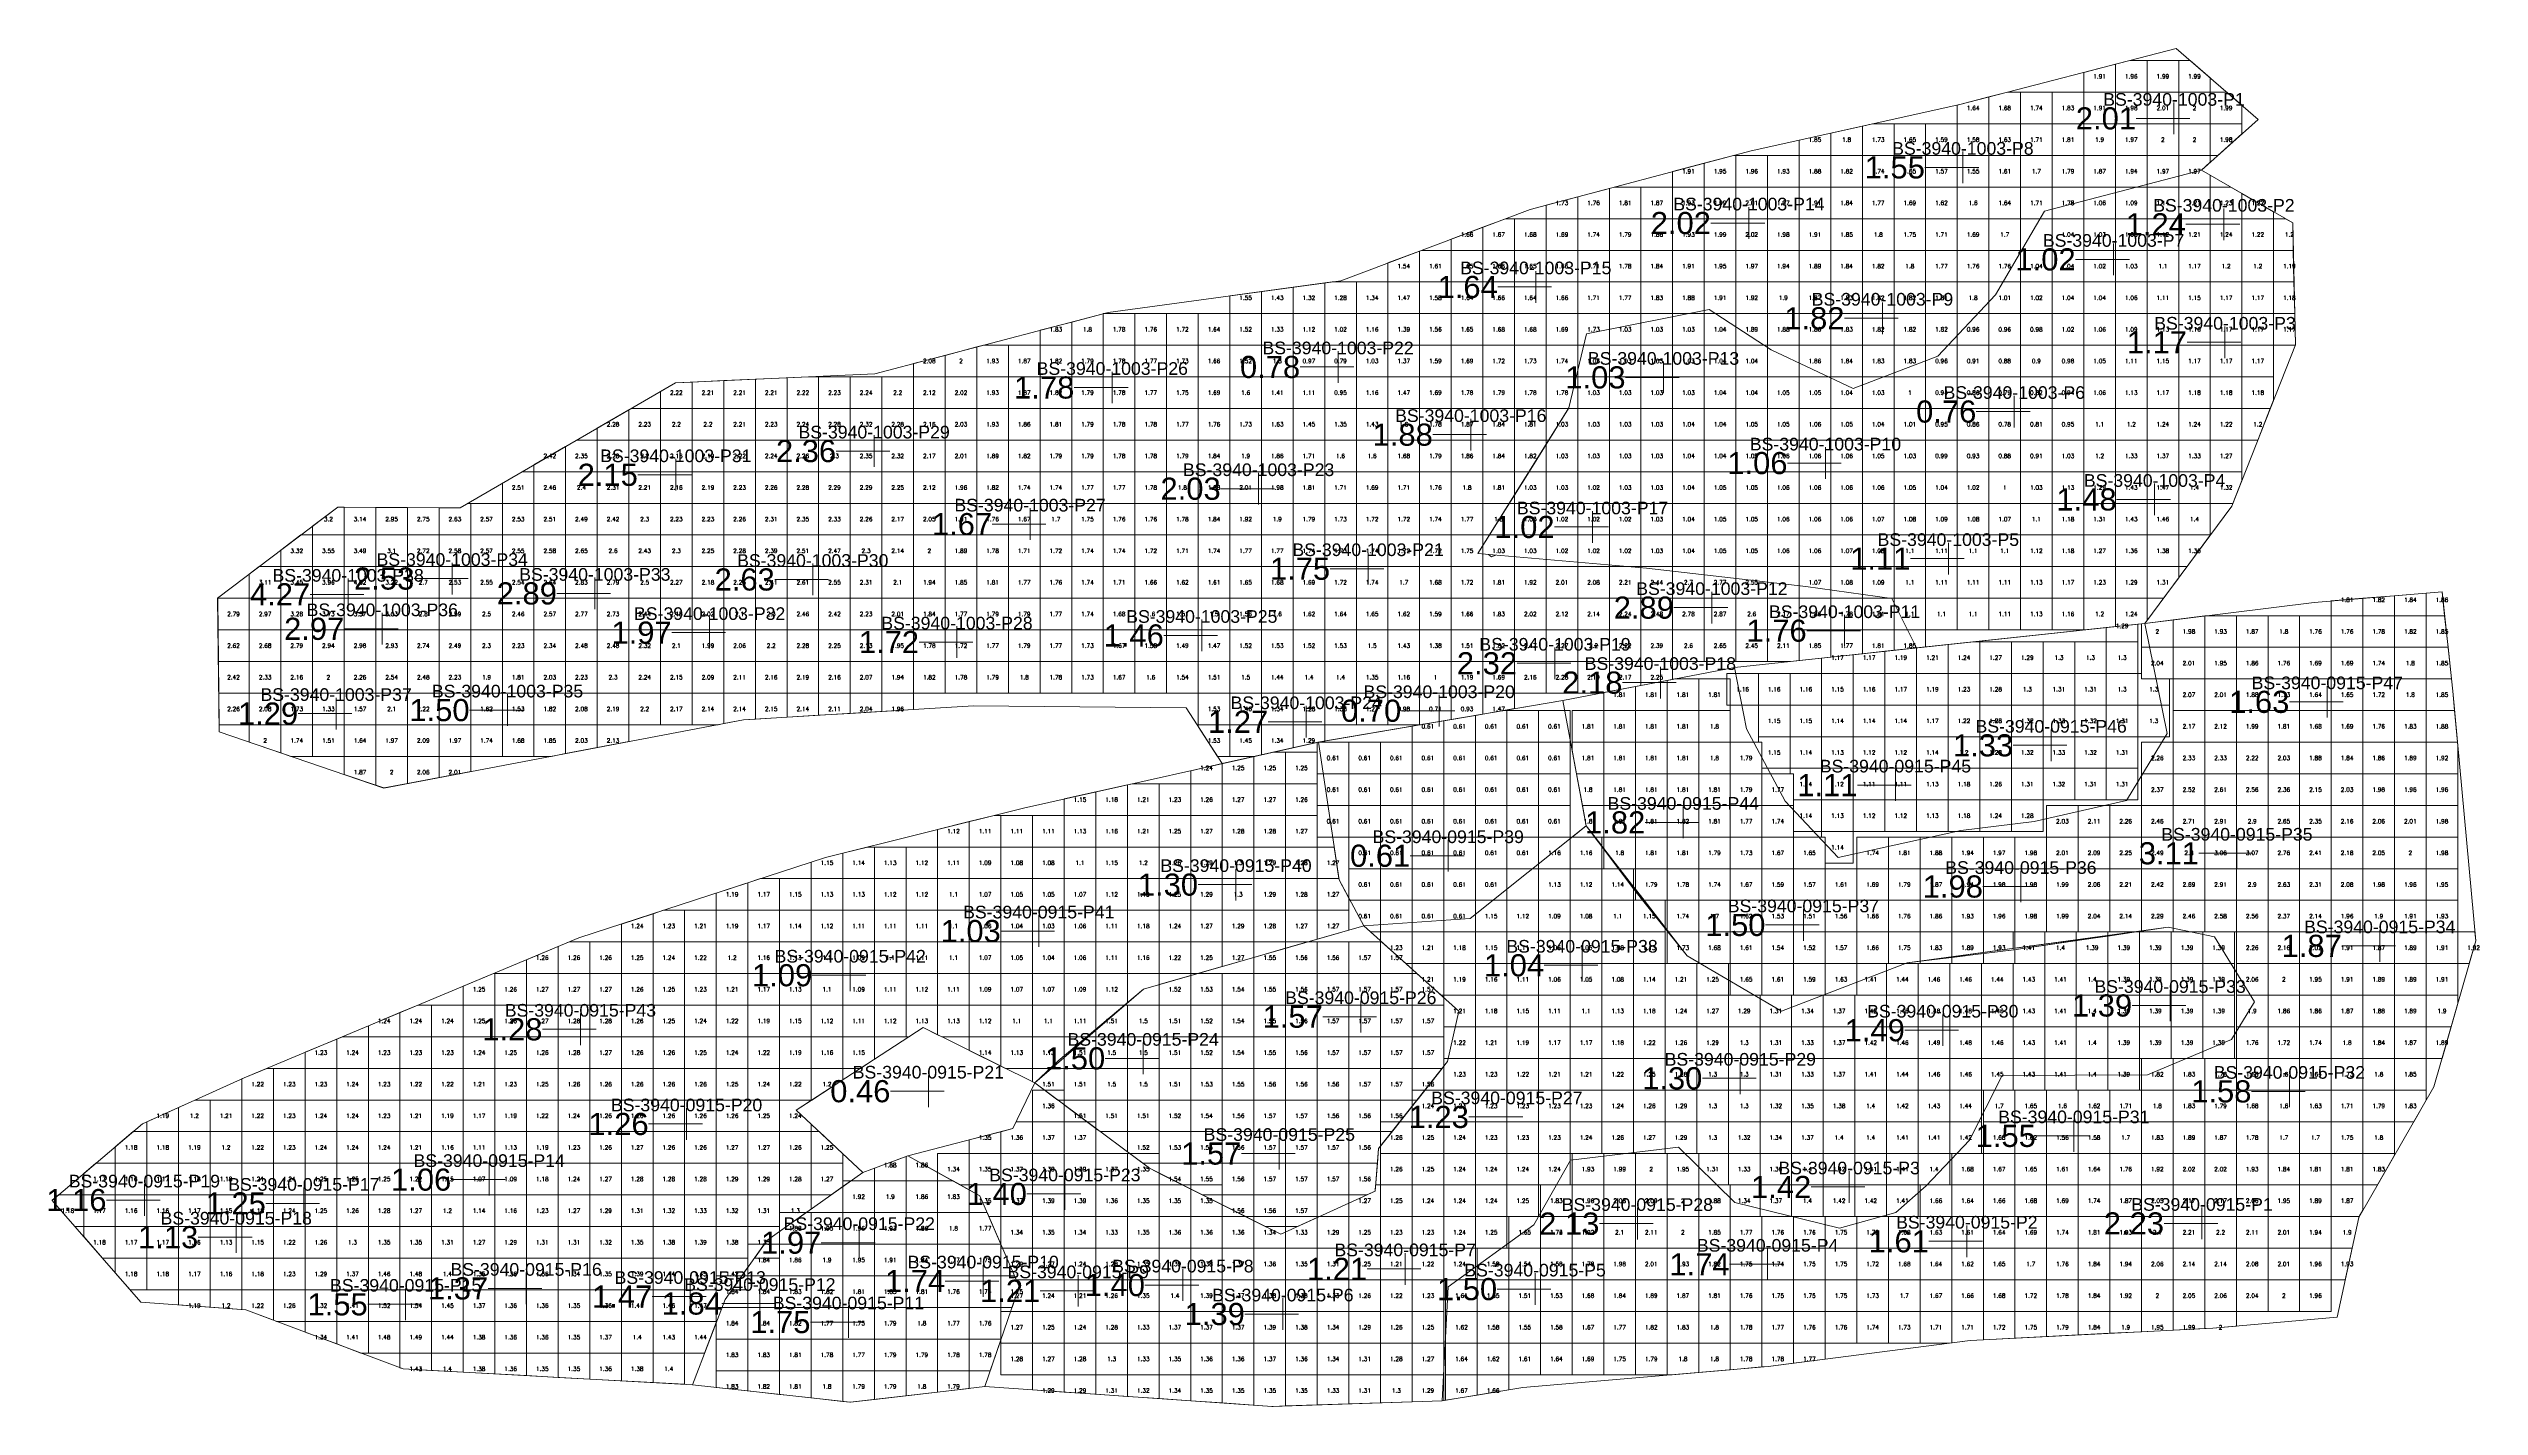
# Model space of a CAD drawing. Header units: inches. Extents: x 470001 to 470123, y 4349638 to 4349734.
# Drawn here: x 470000.5 to 470077.4, y 4349637.5 to 4349680.4 of the extents above; entities that cross this region are included whole.
import ezdxf
from ezdxf.enums import TextEntityAlignment as Align

# ---------------------------------------------------------------- set-up
doc = ezdxf.new("R2010")
doc.units = ezdxf.units.IN
doc.header["$MEASUREMENT"] = 0
for name, color, linetype, lineweight in [('0.500-1.000', 7, 'Continuous', 0), ('1.500-3.000', 7, 'Continuous', 0), ('点', 7, 'Continuous', 0), ('爆区方格网', 7, 'Continuous', 0), ('线条', 7, 'Continuous', 0), ('钻孔', 7, 'Continuous', 0)]:
    doc.layers.add(name, color=color, linetype=linetype, lineweight=lineweight)
doc.styles.add('3dmine_textStyle_1', font='txt.shx', dxfattribs={"height": 1, "bigfont": 'gbcbig.shx'})
doc.styles.add('3dmine_textStyle_2', font='arial.ttf', dxfattribs={"height": 1})

msp = doc.modelspace()

# ---------------------------------------------------------------- hatches: boundary and pattern name
at = {"layer": '钻孔', "linetype": 'Continuous', "lineweight": 0, "true_color": 0xff0000, "extrusion": (0, 1, 0)}
for points in [[(-470068.707, 3930.12), (-470067.707, 3930.12), (-470067.707, 3941.12), (-470068.707, 3941.12)], [(-470062.033, 3930.1), (-470061.033, 3930.1), (-470061.033, 3941.1), (-470062.033, 3941.1)], [(-470055.268, 3930.16), (-470054.268, 3930.16), (-470054.268, 3941.16), (-470055.268, 3941.16)], [(-470048.528, 3930.25), (-470047.528, 3930.25), (-470047.528, 3941.25), (-470048.528, 3941.25)], [(-470059.49, 3930.2), (-470058.49, 3930.2), (-470058.49, 3941.2), (-470059.49, 3941.2)], [(-470035.14, 3930.49), (-470034.14, 3930.49), (-470034.14, 3941.49), (-470035.14, 3941.49)], [(-470046.474, 3930.33), (-470045.474, 3930.33), (-470045.474, 3941.33), (-470046.474, 3941.33)], [(-470027.61, 3929.83), (-470026.61, 3929.83), (-470026.61, 3940.83), (-470027.61, 3940.83)], [(-470021.34, 3929.83), (-470020.34, 3929.83), (-470020.34, 3940.83), (-470021.34, 3940.83)], [(-470039.767, 3929.54), (-470038.767, 3929.54), (-470038.767, 3941.54), (-470039.767, 3941.54)], [(-470032.54, 3930.46), (-470031.54, 3930.46), (-470031.54, 3941.46), (-470032.54, 3941.46)], [(-470014.27, 3930.04), (-470013.27, 3930.04), (-470013.27, 3942.04), (-470014.27, 3942.04)], [(-470025.67, 3929.75), (-470024.67, 3929.75), (-470024.67, 3940.75), (-470025.67, 3940.75)], [(-470043.227, 3929.61), (-470042.227, 3929.61), (-470042.227, 3941.61), (-470043.227, 3941.61)], [(-470018.78, 3930.25), (-470017.78, 3930.25), (-470017.78, 3941.25), (-470018.78, 3941.25)], [(-470054.097, 3930.18), (-470053.097, 3930.18), (-470053.097, 3941.18), (-470054.097, 3941.18)], [(-470012.06, 3929.64), (-470011.06, 3929.64), (-470011.06, 3941.64), (-470012.06, 3941.64)], [(-470022.41, 3929.97), (-470021.41, 3929.97), (-470021.41, 3940.97), (-470022.41, 3940.97)], [(-470058.294, 3929.85), (-470057.294, 3929.85), (-470057.294, 3940.85), (-470058.294, 3940.85)], [(-470030.23, 3930.03), (-470029.23, 3930.03), (-470029.23, 3941.03), (-470030.23, 3941.03)], [(-470049.137, 3930.22), (-470048.137, 3930.22), (-470048.137, 3941.22), (-470049.137, 3941.22)], [(-470052.468, 3930.36), (-470051.468, 3930.36), (-470051.468, 3941.36), (-470052.468, 3941.36)], [(-470016.02, 3930.38), (-470015.02, 3930.38), (-470015.02, 3941.38), (-470016.02, 3941.38)], [(-470073.555, 3929.674), (-470072.555, 3929.674), (-470072.555, 3940.674), (-470073.555, 3940.674)], [(-470053.192, 3929.817), (-470052.192, 3929.817), (-470052.192, 3940.817), (-470053.192, 3940.817)], [(-470063.867, 3929.742), (-470062.867, 3929.742), (-470062.867, 3940.742), (-470063.867, 3940.742)], [(-470056.991, 3929.75), (-470055.991, 3929.75), (-470055.991, 3940.75), (-470056.991, 3940.75)], [(-470075.213, 3929.811), (-470074.213, 3929.811), (-470074.213, 3940.811), (-470075.213, 3940.811)], [(-470042.997, 3930.263), (-470041.997, 3930.263), (-470041.997, 3940.263), (-470042.997, 3940.263)], [(-470036.116, 3930.095), (-470035.116, 3930.095), (-470035.116, 3940.095), (-470036.116, 3940.095)], [(-470072.356, 3929.927), (-470071.356, 3929.927), (-470071.356, 3940.927), (-470072.356, 3940.927)], [(-470065.54, 3930.067), (-470064.54, 3930.067), (-470064.54, 3941.067), (-470065.54, 3941.067)], [(-470040.421, 3930.304), (-470039.421, 3930.304), (-470039.421, 3940.304), (-470040.421, 3940.304)], [(-470027.141, 3929.874), (-470026.141, 3929.874), (-470026.141, 3939.874), (-470027.141, 3939.874)], [(-470051.741, 3929.696), (-470050.741, 3929.696), (-470050.741, 3940.696), (-470051.741, 3940.696)], [(-470062.158, 3930.193), (-470061.158, 3930.193), (-470061.158, 3941.193), (-470062.158, 3941.193)], [(-470069.592, 3930.101), (-470068.592, 3930.101), (-470068.592, 3941.101), (-470069.592, 3941.101)], [(-470055.859, 3929.853), (-470054.859, 3929.853), (-470054.859, 3940.853), (-470055.859, 3940.853)], [(-470031.057, 3930.064), (-470030.057, 3930.064), (-470030.057, 3940.064), (-470031.057, 3940.064)], [(-470048.507, 3929.68), (-470047.507, 3929.68), (-470047.507, 3940.68), (-470048.507, 3940.68)], [(-470023.998, 3929.534), (-470022.998, 3929.534), (-470022.998, 3939.534), (-470023.998, 3939.534)], [(-470026.798, 3930), (-470025.798, 3930), (-470025.798, 3940), (-470026.798, 3940)]]:
    msp.add_hatch(color=1, dxfattribs=at).paths.add_polyline_path(points, flags=0)
at = {"layer": '钻孔', "linetype": 'Continuous', "lineweight": 0, "true_color": 0x0000ff, "extrusion": (0, 1, 0)}
for points in [[(-470070.285, 3929.99), (-470069.285, 3929.99), (-470069.285, 3940.99), (-470070.285, 3940.99)], [(-470066.798, 3930.06), (-470065.798, 3930.06), (-470065.798, 3941.06), (-470066.798, 3941.06)], [(-470070.319, 3929.88), (-470069.319, 3929.88), (-470069.319, 3940.88), (-470070.319, 3940.88)], [(-470052.568, 3930.29), (-470051.568, 3930.29), (-470051.568, 3941.29), (-470052.568, 3941.29)], [(-470057.688, 3930.19), (-470056.688, 3930.19), (-470056.688, 3941.19), (-470057.688, 3941.19)], [(-470068.094, 3929.76), (-470067.094, 3929.76), (-470067.094, 3940.76), (-470068.094, 3940.76)], [(-470050.324, 3930.23), (-470049.324, 3930.23), (-470049.324, 3941.23), (-470050.324, 3941.23)], [(-470061.573, 3929.98), (-470060.573, 3929.98), (-470060.573, 3940.98), (-470061.573, 3940.98)], [(-470037.97, 3930.42), (-470036.97, 3930.42), (-470036.97, 3941.42), (-470037.97, 3941.42)], [(-470010.6, 3930.22), (-470009.6, 3930.22), (-470009.6, 3941.22), (-470010.6, 3941.22)], [(-470041.27, 3930.46), (-470040.27, 3930.46), (-470040.27, 3941.46), (-470041.27, 3941.46)], [(-470064.823, 3930.486), (-470063.823, 3930.486), (-470063.823, 3940.486), (-470064.823, 3940.486)], [(-470059.9, 3929.772), (-470058.9, 3929.772), (-470058.9, 3940.772), (-470059.9, 3940.772)], [(-470039.051, 3929.98), (-470038.051, 3929.98), (-470038.051, 3939.98), (-470039.051, 3939.98)], [(-470032.815, 3929.726), (-470031.815, 3929.726), (-470031.815, 3939.726), (-470032.815, 3939.726)], [(-470026.853, 3929.732), (-470025.853, 3929.732), (-470025.853, 3939.732), (-470026.853, 3939.732)], [(-470049.992, 3929.596), (-470048.992, 3929.596), (-470048.992, 3940.596), (-470049.992, 3940.596)], [(-470068.584, 3929.82), (-470067.584, 3929.82), (-470067.584, 3940.82), (-470068.584, 3940.82)], [(-470018.324, 3929.734), (-470017.324, 3929.734), (-470017.324, 3938.734), (-470018.324, 3938.734)], [(-470061.398, 3929.9), (-470060.398, 3929.9), (-470060.398, 3940.9), (-470061.398, 3940.9)], [(-470054.996, 3929.783), (-470053.996, 3929.783), (-470053.996, 3940.783), (-470054.996, 3940.783)], [(-470021.681, 3929.998), (-470020.681, 3929.998), (-470020.681, 3938.998), (-470021.681, 3938.998)], [(-470047.615, 3929.534), (-470046.615, 3929.534), (-470046.615, 3940.534), (-470047.615, 3940.534)], [(-470015.44, 3930.35), (-470014.44, 3930.35), (-470014.44, 3938.35), (-470015.44, 3938.35)], [(-470033.641, 3930.356), (-470032.641, 3930.356), (-470032.641, 3940.356), (-470033.641, 3940.356)], [(-470058.437, 3929.918), (-470057.437, 3929.918), (-470057.437, 3940.918), (-470058.437, 3940.918)], [(-470004.539, 3929.574), (-470003.539, 3929.574), (-470003.539, 3937.574), (-470004.539, 3937.574)], [(-470009.579, 3929.956), (-470008.579, 3929.956), (-470008.579, 3937.956), (-470009.579, 3937.956)], [(-470007.442, 3929.853), (-470006.442, 3929.853), (-470006.442, 3937.853), (-470007.442, 3937.853)], [(-470044.399, 3930.425), (-470043.399, 3930.425), (-470043.399, 3940.425), (-470044.399, 3940.425)], [(-470016.607, 3929.75), (-470015.607, 3929.75), (-470015.607, 3938.75), (-470016.607, 3938.75)], [(-470034.064, 3930.213), (-470033.064, 3930.213), (-470033.064, 3940.213), (-470034.064, 3940.213)], [(-470037.372, 3930.274), (-470036.372, 3930.274), (-470036.372, 3940.274), (-470037.372, 3940.274)], [(-470012.799, 3930.425), (-470011.799, 3930.425), (-470011.799, 3938.425), (-470012.799, 3938.425)], [(-470021.795, 3930.326), (-470020.795, 3930.326), (-470020.795, 3939.326), (-470021.795, 3939.326)], [(-470040.532, 3930.288), (-470039.532, 3930.288), (-470039.532, 3940.288), (-470040.532, 3940.288)]]:
    msp.add_hatch(color=5, dxfattribs=at).paths.add_polyline_path(points, flags=0)
at = {"layer": '钻孔', "linetype": 'Continuous', "lineweight": 0, "true_color": 0x00ffff, "extrusion": (0, 1, 0)}
for points in [[(-470042.279, 3930.1), (-470041.279, 3930.1), (-470041.279, 3941.1), (-470042.279, 3941.1)], [(-470063.658, 3929.97), (-470062.658, 3929.97), (-470062.658, 3940.97), (-470063.658, 3940.97)], [(-470045.475, 3930.22), (-470044.475, 3930.22), (-470044.475, 3941.22), (-470045.475, 3941.22)], [(-470045.76, 3930.209), (-470044.76, 3930.209), (-470044.76, 3940.209), (-470045.76, 3940.209)]]:
    msp.add_hatch(color=4, dxfattribs=at).paths.add_polyline_path(points, flags=0)
at = {"layer": '钻孔', "linetype": 'Continuous', "lineweight": 0, "true_color": 0xffff00, "extrusion": (0, 1, 0)}
msp.add_hatch(color=2, dxfattribs=at).paths.add_polyline_path([(-470010.98, 3929.97), (-470009.98, 3929.97), (-470009.98, 3941.97), (-470010.98, 3941.97)], flags=0)
at = {"layer": '钻孔', "linetype": 'Continuous', "lineweight": 0, "extrusion": (0, 1, 0)}
msp.add_hatch(color=1, dxfattribs=at).paths.add_polyline_path([(-470070.697, 3929.546), (-470069.697, 3929.546), (-470069.697, 3940.546), (-470070.697, 3940.546)], flags=0)
at = {"layer": '钻孔', "linetype": 'Continuous', "lineweight": 0, "true_color": 0x808080, "extrusion": (0, 1, 0)}
msp.add_hatch(color=8, dxfattribs=at).paths.add_polyline_path([(-470029.325, 3929.775), (-470028.325, 3929.775), (-470028.325, 3939.775), (-470029.325, 3939.775)], flags=0)

# ---------------------------------------------------------------- linework, layer by layer
at = {"color": 1, "linetype": 'Continuous', "lineweight": 0, "true_color": 0xff0000, "elevation": 1971.02}
msp.add_lwpolyline([(470029.747, 4349659.666), (470036.478, 4349659.6), (470037.619, 4349657.838), (470040.643, 4349658.515), (470048.386, 4349659.836), (470053.816, 4349660.878), (470056.568, 4349661.174), (470059.568, 4349661.496), (470058.789, 4349663.063), (470056.068, 4349663.433), (470051.034, 4349664.014), (470045.693, 4349664.477), (470047.317, 4349667.062), (470048.575, 4349669.089), (470049.134, 4349671.432), (470053.013, 4349672.199), (470054.969, 4349670.918), (470057.564, 4349669.703), (470060.242, 4349670.725), (470062.064, 4349672.658), (470063.61, 4349675.309), (470068.58, 4349676.606), (470070.374, 4349678.209), (470067.779, 4349680.445), (470060.932, 4349678.679), (470054.343, 4349677.216), (470047.349, 4349675.362), (470041.361, 4349673.104), (470034.008, 4349672.104), (470026.635, 4349670.162), (470020.331, 4349669.878), (470013.517, 4349665.924), (470009.65, 4349665.947), (470005.855, 4349663.071), (470005.904, 4349658.839), (470011.109, 4349657.066), (470022.479, 4349659.22), (470029.747, 4349659.666)], dxfattribs=at)
at = {"color": 5, "linetype": 'Continuous', "lineweight": 0, "true_color": 0x0000ff, "elevation": 3940.486}
msp.add_lwpolyline([(470059.568, 4349661.496), (470058.789, 4349663.063), (470056.068, 4349663.433), (470051.034, 4349664.014), (470045.693, 4349664.477), (470048.575, 4349669.089), (470049.134, 4349671.432), (470053.013, 4349672.199), (470054.969, 4349670.918), (470057.564, 4349669.703), (470060.242, 4349670.725), (470062.064, 4349672.658), (470063.61, 4349675.309), (470068.58, 4349676.606), (470071.461, 4349674.934), (470071.544, 4349671.081), (470069.538, 4349665.982), (470066.788, 4349662.272), (470059.568, 4349661.496), (470059.568, 4349661.496)], dxfattribs=at)
at = {"color": 7, "linetype": 'Continuous', "lineweight": 0}
for points, elevation in [([(470049.125, 4349655.871), (470050.741, 4349653.716), (470052.312, 4349651.762), (470055.296, 4349650.011), (470059.268, 4349651.538), (470062.645, 4349651.953), (470067.525, 4349652.661), (470068.988, 4349652.36), (470070.251, 4349650.304), (470069.526, 4349649.115), (470066.875, 4349647.997), (470062.274, 4349647.979), (470061.243, 4349645.934), (470059.872, 4349644.483), (470058.91, 4349643.639), (470057.131, 4349643.145), (470053.818, 4349643.965), (470052.039, 4349645.708), (470048.627, 4349645.298), (470047.467, 4349643.25), (470044.76, 4349641.293), (470044.567, 4349637.688), (470047.117, 4349638.106), (470054.879, 4349638.777), (470061.268, 4349639.601), (470068.933, 4349639.99), (470072.867, 4349640.331), (470073.547, 4349643.49), (470075.928, 4349647.622), (470077.249, 4349652.237), (470076.521, 4349660.129), (470076.183, 4349663.27), (470072.137, 4349662.937), (470066.788, 4349662.272), (470067.495, 4349658.791), (470066.204, 4349656.669), (470063.283, 4349656.008), (470060.964, 4349655.726), (470057.087, 4349654.869), (470055.414, 4349656.646), (470054.192, 4349658.942), (470053.816, 4349660.878), (470048.386, 4349659.836), (470049.125, 4349655.871)], 3935.364), ([(470053.816, 4349660.878), (470054.192, 4349658.942), (470055.414, 4349656.646), (470057.087, 4349654.869), (470060.964, 4349655.726), (470063.283, 4349656.008), (470066.204, 4349656.669), (470067.495, 4349658.791), (470066.788, 4349662.272), (470053.816, 4349660.878), (470053.816, 4349660.878)], 3935.363), ([(470000.618, 4349644.028), (470003.426, 4349640.811), (470006.746, 4349640.564), (470011.725, 4349638.697), (470020.866, 4349638.2), (470021.897, 4349640.896), (470023.219, 4349642.756), (470026.249, 4349644.911), (470024.15, 4349646.879), (470028.158, 4349649.496), (470031.686, 4349647.744), (470032.425, 4349648.437), (470035.13, 4349650.711), (470042.09, 4349652.708), (470042.09, 4349652.708), (470041.308, 4349654.163), (470040.661, 4349658.519), (470031.336, 4349656.433), (470025.068, 4349654.87), (470017.277, 4349652.328), (470006.69, 4349647.902), (470003.474, 4349646.45), (470000.618, 4349644.028)], 3935.364), ([(470027.679, 4349645.435), (470030.993, 4349646.298), (470031.686, 4349647.744), (470035.317, 4349645.041), (470039.466, 4349642.957), (470042.451, 4349644.322), (470042.562, 4349645.668), (470044.736, 4349648.414), (470045.096, 4349650.012), (470042.09, 4349652.708), (470045.45, 4349652.937), (470049.125, 4349655.871), (470052.312, 4349651.762), (470055.296, 4349650.011), (470059.268, 4349651.538), (470067.525, 4349652.661), (470068.988, 4349652.36), (470070.251, 4349650.304), (470069.526, 4349649.115), (470066.875, 4349647.997), (470062.274, 4349647.979), (470061.243, 4349645.934), (470059.872, 4349644.483), (470058.91, 4349643.639), (470057.131, 4349643.145), (470053.818, 4349643.965), (470052.039, 4349645.708), (470048.627, 4349645.298), (470047.467, 4349643.25), (470044.76, 4349641.293), (470044.567, 4349637.688), (470039.199, 4349637.514), (470030.11, 4349638.139), (470031.197, 4349641.303), (470029.949, 4349644.176), (470027.679, 4349645.435), (470027.679, 4349645.435)], 3935.363)]:
    msp.add_lwpolyline(points, dxfattribs=dict(at, elevation=elevation))
at = {"layer": '0.500-1.000', "color": 4, "linetype": 'Continuous', "lineweight": 0, "true_color": 0x00ffff}
msp.add_lwpolyline([(470049.125, 4349655.871), (470045.45, 4349652.937), (470042.09, 4349652.708), (470041.308, 4349654.163), (470040.661, 4349658.519), (470048.386, 4349659.836), (470049.125, 4349655.871)], dxfattribs=at)
at = {"layer": '1.500-3.000', "color": 1, "linetype": 'Continuous', "lineweight": 0, "true_color": 0xff0000}
for points in [[(470045.096, 4349650.012), (470044.736, 4349648.414), (470043.047, 4349646.28), (470042.562, 4349645.668), (470042.451, 4349644.322), (470039.466, 4349642.957), (470035.741, 4349644.828), (470035.317, 4349645.041), (470031.686, 4349647.744), (470035.13, 4349650.711), (470038.1, 4349651.563), (470042.09, 4349652.708), (470045.096, 4349650.012)], [(470028.923, 4349644.745), (470029.949, 4349644.176), (470031.197, 4349641.303), (470030.11, 4349638.139), (470028.793, 4349637.985), (470025.85, 4349637.642), (470023.853, 4349637.865), (470020.866, 4349638.2), (470021.897, 4349640.896), (470023.219, 4349642.756), (470023.722, 4349643.113), (470026.249, 4349644.911), (470027.679, 4349645.435), (470028.923, 4349644.745)]]:
    msp.add_lwpolyline(points, dxfattribs=at)
at = {"layer": '点', "color": 138, "linetype": 'Continuous', "lineweight": 0, "true_color": 0x004c4c}
for points, elevation in [([(470067.707, 4349677.74), (470067.707, 4349678.74)], 3941.12), ([(470068.207, 4349678.24), (470067.207, 4349678.24)], 3941.12), ([(470061.033, 4349676.19), (470061.033, 4349677.19)], 3941.1), ([(470061.533, 4349676.69), (470060.533, 4349676.69)], 3941.1), ([(470054.768, 4349674.93), (470053.768, 4349674.93)], 3941.16), ([(470054.268, 4349674.43), (470054.268, 4349675.43)], 3941.16), ([(470069.785, 4349674.89), (470068.785, 4349674.89)], 3940.99), ([(470069.285, 4349674.39), (470069.285, 4349675.39)], 3940.99), ([(470065.798, 4349673.28), (470065.798, 4349674.28)], 3941.06), ([(470047.528, 4349672.41), (470047.528, 4349673.41)], 3941.25), ([(470066.298, 4349673.78), (470065.298, 4349673.78)], 3941.06), ([(470048.028, 4349672.91), (470047.028, 4349672.91)], 3941.25), ([(470058.99, 4349671.92), (470057.99, 4349671.92)], 3941.2), ([(470058.49, 4349671.42), (470058.49, 4349672.42)], 3941.2), ([(470069.819, 4349671.16), (470068.819, 4349671.16)], 3940.88), ([(470069.319, 4349670.66), (470069.319, 4349671.66)], 3940.88), ([(470041.779, 4349670.38), (470040.779, 4349670.38)], 3941.1), ([(470041.279, 4349669.88), (470041.279, 4349670.88)], 3941.1), ([(470051.568, 4349669.55), (470051.568, 4349670.55)], 3941.29), ([(470034.64, 4349669.73), (470033.64, 4349669.73)], 3941.49), ([(470034.14, 4349669.23), (470034.14, 4349670.23)], 3941.49), ([(470052.068, 4349670.05), (470051.068, 4349670.05)], 3941.29), ([(470062.658, 4349668.47), (470062.658, 4349669.47)], 3940.97), ([(470045.474, 4349667.74), (470045.474, 4349668.74)], 3941.33), ([(470063.158, 4349668.97), (470062.158, 4349668.97)], 3940.97), ([(470026.61, 4349667.22), (470026.61, 4349668.22)], 3940.83), ([(470045.974, 4349668.24), (470044.974, 4349668.24)], 3941.33), ([(470020.34, 4349666.47), (470020.34, 4349667.47)], 3940.83), ([(470027.11, 4349667.72), (470026.11, 4349667.72)], 3940.83), ([(470057.188, 4349667.34), (470056.188, 4349667.34)], 3941.19), ([(470056.688, 4349666.84), (470056.688, 4349667.84)], 3941.19), ([(470020.84, 4349666.97), (470019.84, 4349666.97)], 3940.83), ([(470039.267, 4349666.53), (470038.267, 4349666.53)], 3941.54), ([(470038.767, 4349666.03), (470038.767, 4349667.03)], 3941.54), ([(470067.094, 4349665.69), (470067.094, 4349666.69)], 3940.76), ([(470031.54, 4349664.91), (470031.54, 4349665.91)], 3941.46), ([(470049.324, 4349664.82), (470049.324, 4349665.82)], 3941.23), ([(470067.594, 4349666.19), (470066.594, 4349666.19)], 3940.76), ([(470032.04, 4349665.41), (470031.04, 4349665.41)], 3941.46), ([(470049.824, 4349665.32), (470048.824, 4349665.32)], 3941.23), ([(470013.27, 4349663.19), (470013.27, 4349664.19)], 3942.04), ([(470024.67, 4349663.16), (470024.67, 4349664.16)], 3940.75), ([(470042.227, 4349663.5), (470042.227, 4349664.5)], 3941.61), ([(470061.073, 4349664.32), (470060.073, 4349664.32)], 3940.98), ([(470060.573, 4349663.82), (470060.573, 4349664.82)], 3940.98), ([(470009.98, 4349662.69), (470009.98, 4349663.69)], 3941.97), ([(470013.77, 4349663.69), (470012.77, 4349663.69)], 3942.04), ([(470017.78, 4349662.72), (470017.78, 4349663.72)], 3941.25), ([(470025.17, 4349663.66), (470024.17, 4349663.66)], 3940.75), ([(470042.727, 4349664), (470041.727, 4349664)], 3941.61), ([(470010.48, 4349663.19), (470009.48, 4349663.19)], 3941.97), ([(470011.06, 4349661.6), (470011.06, 4349662.6)], 3941.64), ([(470018.28, 4349663.22), (470017.28, 4349663.22)], 3941.25), ([(470053.597, 4349662.77), (470052.597, 4349662.77)], 3941.18), ([(470053.097, 4349662.27), (470053.097, 4349663.27)], 3941.18), ([(470011.56, 4349662.1), (470010.56, 4349662.1)], 3941.64), ([(470021.91, 4349661.98), (470020.91, 4349661.98)], 3940.97), ([(470021.41, 4349661.48), (470021.41, 4349662.48)], 3940.97), ([(470029.23, 4349661.18), (470029.23, 4349662.18)], 3941.03), ([(470037.47, 4349661.89), (470036.47, 4349661.89)], 3941.42), ([(470036.97, 4349661.39), (470036.97, 4349662.39)], 3941.42), ([(470057.794, 4349662.04), (470056.794, 4349662.04)], 3940.85), ([(470057.294, 4349661.54), (470057.294, 4349662.54)], 3940.85), ([(470029.73, 4349661.68), (470028.73, 4349661.68)], 3941.03), ([(470048.137, 4349660.51), (470048.137, 4349661.51)], 3941.22), ([(470048.637, 4349661.01), (470047.637, 4349661.01)], 3941.22), ([(470051.968, 4349660.4), (470050.968, 4349660.4)], 3941.36), ([(470051.468, 4349659.9), (470051.468, 4349660.9)], 3941.36), ([(470072.555, 4349659.291), (470072.555, 4349660.291)], 3940.674), ([(470009.6, 4349658.92), (470009.6, 4349659.92)], 3941.22), ([(470015.52, 4349659.53), (470014.52, 4349659.53)], 3941.38), ([(470015.02, 4349659.03), (470015.02, 4349660.03)], 3941.38), ([(470040.27, 4349658.66), (470040.27, 4349659.66)], 3941.46), ([(470044.975, 4349659.51), (470043.975, 4349659.51)], 3941.22), ([(470044.475, 4349659.01), (470044.475, 4349660.01)], 3941.22), ([(470073.055, 4349659.791), (470072.055, 4349659.791)], 3940.674), ([(470010.1, 4349659.42), (470009.1, 4349659.42)], 3941.22), ([(470040.77, 4349659.16), (470039.77, 4349659.16)], 3941.46), ([(470063.823, 4349657.916), (470063.823, 4349658.916)], 3940.486), ([(470064.323, 4349658.416), (470063.323, 4349658.416)], 3940.486), ([(470058.9, 4349656.658), (470058.9, 4349657.658)], 3940.772), ([(470052.192, 4349655.479), (470052.192, 4349656.479)], 3940.817), ([(470059.4, 4349657.158), (470058.4, 4349657.158)], 3940.772), ([(470052.692, 4349655.979), (470051.692, 4349655.979)], 3940.817), ([(470045.26, 4349654.925), (470044.26, 4349654.925)], 3940.209), ([(470044.76, 4349654.425), (470044.76, 4349655.425)], 3940.209), ([(470038.051, 4349653.512), (470038.051, 4349654.512)], 3939.98), ([(470062.867, 4349653.452), (470062.867, 4349654.452)], 3940.742), ([(470038.551, 4349654.012), (470037.551, 4349654.012)], 3939.98), ([(470063.367, 4349653.952), (470062.367, 4349653.952)], 3940.742), ([(470031.815, 4349652.043), (470031.815, 4349653.043)], 3939.726), ([(470056.491, 4349652.737), (470055.491, 4349652.737)], 3940.75), ([(470055.991, 4349652.237), (470055.991, 4349653.237)], 3940.75), ([(470074.213, 4349651.575), (470074.213, 4349652.575)], 3940.811), ([(470032.315, 4349652.543), (470031.315, 4349652.543)], 3939.726), ([(470048.992, 4349650.961), (470048.992, 4349651.961)], 3940.596), ([(470074.713, 4349652.075), (470073.713, 4349652.075)], 3940.811), ([(470026.353, 4349651.147), (470025.353, 4349651.147)], 3939.732), ([(470025.853, 4349650.647), (470025.853, 4349651.647)], 3939.732), ([(470049.492, 4349651.461), (470048.492, 4349651.461)], 3940.596), ([(470041.997, 4349649.335), (470041.997, 4349650.335)], 3940.263), ([(470067.584, 4349649.69), (470067.584, 4349650.69)], 3940.82), ([(470017.324, 4349648.937), (470017.324, 4349649.937)], 3938.734), ([(470042.497, 4349649.835), (470041.497, 4349649.835)], 3940.263), ([(470060.398, 4349648.909), (470060.398, 4349649.909)], 3940.9), ([(470068.084, 4349650.19), (470067.084, 4349650.19)], 3940.82), ([(470017.824, 4349649.437), (470016.824, 4349649.437)], 3938.734), ([(470035.116, 4349648.018), (470035.116, 4349649.018)], 3940.095), ([(470060.898, 4349649.409), (470059.898, 4349649.409)], 3940.9), ([(470028.325, 4349646.98), (470028.325, 4349647.98)], 3939.775), ([(470035.616, 4349648.518), (470034.616, 4349648.518)], 3940.095), ([(470053.996, 4349647.388), (470053.996, 4349648.388)], 3940.783), ([(470071.356, 4349646.974), (470071.356, 4349647.974)], 3940.927), ([(470028.825, 4349647.48), (470027.825, 4349647.48)], 3939.775), ([(470054.496, 4349647.888), (470053.496, 4349647.888)], 3940.783), ([(470071.856, 4349647.474), (470070.856, 4349647.474)], 3940.927), ([(470021.181, 4349646.444), (470020.181, 4349646.444)], 3938.998), ([(470020.681, 4349645.944), (470020.681, 4349646.944)], 3938.998), ([(470047.115, 4349646.667), (470046.115, 4349646.667)], 3940.534), ([(470046.615, 4349646.167), (470046.615, 4349647.167)], 3940.534), ([(470064.54, 4349645.567), (470064.54, 4349646.567)], 3941.067), ([(470039.421, 4349645.009), (470039.421, 4349646.009)], 3940.304), ([(470065.04, 4349646.067), (470064.04, 4349646.067)], 3941.067), ([(470014.44, 4349644.185), (470014.44, 4349645.185)], 3938.35), ([(470039.921, 4349645.509), (470038.921, 4349645.509)], 3940.304), ([(470057.437, 4349643.951), (470057.437, 4349644.951)], 3940.918), ([(470003.539, 4349643.537), (470003.539, 4349644.537)], 3937.574), ([(470008.579, 4349643.433), (470008.579, 4349644.433)], 3937.956), ([(470014.94, 4349644.685), (470013.94, 4349644.685)], 3938.35), ([(470033.141, 4349644.231), (470032.141, 4349644.231)], 3940.356), ([(470032.641, 4349643.731), (470032.641, 4349644.731)], 3940.356), ([(470057.937, 4349644.451), (470056.937, 4349644.451)], 3940.918), ([(470004.039, 4349644.037), (470003.039, 4349644.037)], 3937.574), ([(470006.442, 4349642.364), (470006.442, 4349643.364)], 3937.853), ([(470009.079, 4349643.933), (470008.079, 4349643.933)], 3937.956), ([(470050.741, 4349642.795), (470050.741, 4349643.795)], 3940.696), ([(470068.592, 4349642.799), (470068.592, 4349643.799)], 3941.101), ([(470006.942, 4349642.864), (470005.942, 4349642.864)], 3937.853), ([(470026.641, 4349642.69), (470025.641, 4349642.69)], 3939.874), ([(470026.141, 4349642.19), (470026.141, 4349643.19)], 3939.874), ([(470051.241, 4349643.295), (470050.241, 4349643.295)], 3940.696), ([(470061.658, 4349642.735), (470060.658, 4349642.735)], 3941.193), ([(470061.158, 4349642.235), (470061.158, 4349643.235)], 3941.193), ([(470069.092, 4349643.299), (470068.092, 4349643.299)], 3941.101), ([(470030.057, 4349640.977), (470030.057, 4349641.977)], 3940.064), ([(470036.372, 4349640.85), (470036.372, 4349641.85)], 3940.274), ([(470043.899, 4349641.861), (470042.899, 4349641.861)], 3940.425), ([(470043.399, 4349641.361), (470043.399, 4349642.361)], 3940.425), ([(470055.359, 4349642.006), (470054.359, 4349642.006)], 3940.853), ([(470054.859, 4349641.506), (470054.859, 4349642.506)], 3940.853), ([(470011.799, 4349640.241), (470011.799, 4349641.241)], 3938.425), ([(470016.107, 4349641.245), (470015.107, 4349641.245)], 3938.75), ([(470015.607, 4349640.745), (470015.607, 4349641.745)], 3938.75), ([(470020.795, 4349640.488), (470020.795, 4349641.488)], 3939.326), ([(470022.998, 4349640.266), (470022.998, 4349641.266)], 3939.534), ([(470030.557, 4349641.477), (470029.557, 4349641.477)], 3940.064), ([(470033.564, 4349641.167), (470032.564, 4349641.167)], 3940.213), ([(470033.064, 4349640.667), (470033.064, 4349641.667)], 3940.213), ([(470036.872, 4349641.35), (470035.872, 4349641.35)], 3940.274), ([(470048.007, 4349641.222), (470047.007, 4349641.222)], 3940.68), ([(470047.507, 4349640.722), (470047.507, 4349641.722)], 3940.68), ([(470012.299, 4349640.741), (470011.299, 4349640.741)], 3938.425), ([(470021.295, 4349640.988), (470020.295, 4349640.988)], 3939.326), ([(470023.498, 4349640.766), (470022.498, 4349640.766)], 3939.534), ([(470025.798, 4349639.681), (470025.798, 4349640.681)], 3940), ([(470040.032, 4349640.434), (470039.032, 4349640.434)], 3940.288), ([(470039.532, 4349639.934), (470039.532, 4349640.934)], 3940.288), ([(470026.298, 4349640.181), (470025.298, 4349640.181)], 3940)]:
    msp.add_lwpolyline(points, dxfattribs=dict(at, elevation=elevation))
at = {"layer": '点', "color": 1, "linetype": 'Continuous', "lineweight": 0, "elevation": 3940.546}
for points in [[(470070.197, 4349655.003), (470069.197, 4349655.003)], [(470069.697, 4349654.503), (470069.697, 4349655.503)]]:
    msp.add_lwpolyline(points, dxfattribs=at)
at = {"layer": '爆区方格网', "color": 1, "linetype": 'Continuous', "lineweight": 0, "true_color": 0xff0000}
for points, elevation in [([(470065.856, 4349679.067), (470064.856, 4349679.067), (470064.856, 4349679.691), (470065.856, 4349679.949), (470065.856, 4349679.067)], 3941.2), ([(470066.856, 4349679.067), (470065.856, 4349679.067), (470065.856, 4349679.949), (470066.315, 4349680.067), (470066.856, 4349680.067), (470066.856, 4349679.067)], 3941.2), ([(470067.856, 4349679.067), (470066.856, 4349679.067), (470066.856, 4349680.067), (470067.856, 4349680.067), (470067.856, 4349679.067)], 3941.2), ([(470068.856, 4349679.517), (470068.856, 4349679.067), (470067.856, 4349679.067), (470067.856, 4349680.067), (470068.218, 4349680.067), (470068.856, 4349679.517)], 3941.2), ([(470061.856, 4349678.067), (470060.856, 4349678.067), (470060.856, 4349678.662), (470060.932, 4349678.679), (470061.856, 4349678.917), (470061.856, 4349678.067)], 3941.2), ([(470062.856, 4349678.067), (470061.856, 4349678.067), (470061.856, 4349678.917), (470062.439, 4349679.067), (470062.856, 4349679.067), (470062.856, 4349678.067)], 3941.2), ([(470063.856, 4349678.067), (470062.856, 4349678.067), (470062.856, 4349679.067), (470063.856, 4349679.067), (470063.856, 4349678.067)], 3941.2), ([(470064.856, 4349678.067), (470063.856, 4349678.067), (470063.856, 4349679.067), (470064.856, 4349679.067), (470064.856, 4349678.067)], 3941.2), ([(470065.856, 4349678.067), (470064.856, 4349678.067), (470064.856, 4349679.067), (470065.856, 4349679.067), (470065.856, 4349678.067)], 3941.2), ([(470066.856, 4349678.067), (470065.856, 4349678.067), (470065.856, 4349679.067), (470066.856, 4349679.067), (470066.856, 4349678.067)], 3941.2), ([(470067.856, 4349678.067), (470066.856, 4349678.067), (470066.856, 4349679.067), (470067.856, 4349679.067), (470067.856, 4349678.067)], 3941.2), ([(470068.856, 4349678.067), (470067.856, 4349678.067), (470067.856, 4349679.067), (470068.856, 4349679.067), (470068.856, 4349678.067)], 3941.2), ([(470069.856, 4349678.656), (470069.856, 4349678.067), (470068.856, 4349678.067), (470068.856, 4349679.067), (470069.378, 4349679.067), (470069.856, 4349678.656)], 3941.2), ([(470057.856, 4349677.067), (470056.856, 4349677.067), (470056.856, 4349677.774), (470057.856, 4349677.996), (470057.856, 4349677.067)], 3941.2), ([(470058.856, 4349677.067), (470057.856, 4349677.067), (470057.856, 4349677.996), (470058.179, 4349678.067), (470058.856, 4349678.067), (470058.856, 4349677.067)], 3941.2), ([(470059.856, 4349677.067), (470058.856, 4349677.067), (470058.856, 4349678.067), (470059.856, 4349678.067), (470059.856, 4349677.067)], 3941.2), ([(470060.856, 4349677.067), (470059.856, 4349677.067), (470059.856, 4349678.067), (470060.856, 4349678.067), (470060.856, 4349677.067)], 3941.2), ([(470061.856, 4349677.067), (470060.856, 4349677.067), (470060.856, 4349678.067), (470061.856, 4349678.067), (470061.856, 4349677.067)], 3941.2), ([(470062.856, 4349677.067), (470061.856, 4349677.067), (470061.856, 4349678.067), (470062.856, 4349678.067), (470062.856, 4349677.067)], 3941.2), ([(470063.856, 4349677.067), (470062.856, 4349677.067), (470062.856, 4349678.067), (470063.856, 4349678.067), (470063.856, 4349677.067)], 3941.2), ([(470064.856, 4349677.067), (470063.856, 4349677.067), (470063.856, 4349678.067), (470064.856, 4349678.067), (470064.856, 4349677.067)], 3941.2), ([(470065.856, 4349677.067), (470064.856, 4349677.067), (470064.856, 4349678.067), (470065.856, 4349678.067), (470065.856, 4349677.067)], 3941.2), ([(470066.856, 4349677.067), (470065.856, 4349677.067), (470065.856, 4349678.067), (470066.856, 4349678.067), (470066.856, 4349677.067)], 3941.2), ([(470067.856, 4349677.067), (470066.856, 4349677.067), (470066.856, 4349678.067), (470067.856, 4349678.067), (470067.856, 4349677.067)], 3941.2), ([(470068.856, 4349677.067), (470067.856, 4349677.067), (470067.856, 4349678.067), (470068.856, 4349678.067), (470068.856, 4349677.067)], 3941.2), ([(470069.856, 4349677.746), (470069.096, 4349677.067), (470068.856, 4349677.067), (470068.856, 4349678.067), (470069.856, 4349678.067), (470069.856, 4349677.746)], 3941.2), ([(470056.856, 4349677.067), (470055.856, 4349677.067), (470055.856, 4349677.552), (470056.856, 4349677.774), (470056.856, 4349677.067)], 3941.2), ([(470052.856, 4349676.067), (470051.856, 4349676.067), (470051.856, 4349676.557), (470052.856, 4349676.822), (470052.856, 4349676.067)], 3941.2), ([(470053.856, 4349676.067), (470052.856, 4349676.067), (470052.856, 4349676.822), (470053.783, 4349677.067), (470053.856, 4349677.067), (470053.856, 4349676.067)], 3941.2), ([(470054.856, 4349676.067), (470053.856, 4349676.067), (470053.856, 4349677.067), (470054.856, 4349677.067), (470054.856, 4349676.067)], 3941.2), ([(470055.856, 4349676.067), (470054.856, 4349676.067), (470054.856, 4349677.067), (470055.856, 4349677.067), (470055.856, 4349676.067)], 3941.2), ([(470056.856, 4349676.067), (470055.856, 4349676.067), (470055.856, 4349677.067), (470056.856, 4349677.067), (470056.856, 4349676.067)], 3941.2), ([(470057.856, 4349676.067), (470056.856, 4349676.067), (470056.856, 4349677.067), (470057.856, 4349677.067), (470057.856, 4349676.067)], 3941.2), ([(470058.856, 4349676.067), (470057.856, 4349676.067), (470057.856, 4349677.067), (470058.856, 4349677.067), (470058.856, 4349676.067)], 3941.2), ([(470059.856, 4349676.067), (470058.856, 4349676.067), (470058.856, 4349677.067), (470059.856, 4349677.067), (470059.856, 4349676.067)], 3941.2), ([(470060.856, 4349676.067), (470059.856, 4349676.067), (470059.856, 4349677.067), (470060.856, 4349677.067), (470060.856, 4349676.067)], 3941.2), ([(470061.856, 4349676.067), (470060.856, 4349676.067), (470060.856, 4349677.067), (470061.856, 4349677.067), (470061.856, 4349676.067)], 3941.2), ([(470062.856, 4349676.067), (470061.856, 4349676.067), (470061.856, 4349677.067), (470062.856, 4349677.067), (470062.856, 4349676.067)], 3941.2), ([(470063.856, 4349676.067), (470062.856, 4349676.067), (470062.856, 4349677.067), (470063.856, 4349677.067), (470063.856, 4349676.067)], 3941.2), ([(470064.856, 4349676.067), (470063.856, 4349676.067), (470063.856, 4349677.067), (470064.856, 4349677.067), (470064.856, 4349676.067)], 3941.2), ([(470065.856, 4349676.067), (470064.856, 4349676.067), (470064.856, 4349677.067), (470065.856, 4349677.067), (470065.856, 4349676.067)], 3941.2), ([(470066.856, 4349676.067), (470065.856, 4349676.067), (470065.856, 4349677.067), (470066.856, 4349677.067), (470066.856, 4349676.067)], 3941.2), ([(470067.856, 4349676.067), (470066.856, 4349676.067), (470066.856, 4349677.067), (470067.856, 4349677.067), (470067.856, 4349676.067)], 3941.2), ([(470068.856, 4349676.853), (470068.58, 4349676.606), (470068.856, 4349676.446), (470068.856, 4349676.067), (470067.856, 4349676.067), (470067.856, 4349677.067), (470068.856, 4349677.067), (470068.856, 4349676.853)], 3941.2), ([(470048.856, 4349675.067), (470047.856, 4349675.067), (470047.856, 4349675.497), (470048.856, 4349675.762), (470048.856, 4349675.067)], 3941.2), ([(470049.856, 4349675.067), (470048.856, 4349675.067), (470048.856, 4349675.762), (470049.856, 4349676.027), (470049.856, 4349675.067)], 3941.2), ([(470050.856, 4349675.067), (470049.856, 4349675.067), (470049.856, 4349676.027), (470050.01, 4349676.067), (470050.856, 4349676.067), (470050.856, 4349675.067)], 3941.2), ([(470051.856, 4349675.067), (470050.856, 4349675.067), (470050.856, 4349676.067), (470051.856, 4349676.067), (470051.856, 4349675.067)], 3941.2), ([(470052.856, 4349675.067), (470051.856, 4349675.067), (470051.856, 4349676.067), (470052.856, 4349676.067), (470052.856, 4349675.067)], 3941.2), ([(470053.856, 4349675.067), (470052.856, 4349675.067), (470052.856, 4349676.067), (470053.856, 4349676.067), (470053.856, 4349675.067)], 3941.2), ([(470054.856, 4349675.067), (470053.856, 4349675.067), (470053.856, 4349676.067), (470054.856, 4349676.067), (470054.856, 4349675.067)], 3941.2), ([(470055.856, 4349675.067), (470054.856, 4349675.067), (470054.856, 4349676.067), (470055.856, 4349676.067), (470055.856, 4349675.067)], 3941.2), ([(470056.856, 4349675.067), (470055.856, 4349675.067), (470055.856, 4349676.067), (470056.856, 4349676.067), (470056.856, 4349675.067)], 3941.2), ([(470057.856, 4349675.067), (470056.856, 4349675.067), (470056.856, 4349676.067), (470057.856, 4349676.067), (470057.856, 4349675.067)], 3941.2), ([(470058.856, 4349675.067), (470057.856, 4349675.067), (470057.856, 4349676.067), (470058.856, 4349676.067), (470058.856, 4349675.067)], 3941.2), ([(470059.856, 4349675.067), (470058.856, 4349675.067), (470058.856, 4349676.067), (470059.856, 4349676.067), (470059.856, 4349675.067)], 3941.2), ([(470060.856, 4349675.067), (470059.856, 4349675.067), (470059.856, 4349676.067), (470060.856, 4349676.067), (470060.856, 4349675.067)], 3941.2), ([(470061.856, 4349675.067), (470060.856, 4349675.067), (470060.856, 4349676.067), (470061.856, 4349676.067), (470061.856, 4349675.067)], 3941.2), ([(470062.856, 4349675.067), (470061.856, 4349675.067), (470061.856, 4349676.067), (470062.856, 4349676.067), (470062.856, 4349675.067)], 3941.2), ([(470063.856, 4349675.067), (470062.856, 4349675.067), (470062.856, 4349676.067), (470063.856, 4349676.067), (470063.856, 4349675.067)], 3941.2), ([(470064.856, 4349675.067), (470063.856, 4349675.067), (470063.856, 4349676.067), (470064.856, 4349676.067), (470064.856, 4349675.067)], 3941.2), ([(470046.856, 4349674.067), (470045.856, 4349674.067), (470045.856, 4349674.799), (470046.567, 4349675.067), (470046.856, 4349675.067), (470046.856, 4349674.067)], 3941.2), ([(470047.856, 4349674.067), (470046.856, 4349674.067), (470046.856, 4349675.067), (470047.856, 4349675.067), (470047.856, 4349674.067)], 3941.2), ([(470048.856, 4349674.067), (470047.856, 4349674.067), (470047.856, 4349675.067), (470048.856, 4349675.067), (470048.856, 4349674.067)], 3941.2), ([(470049.856, 4349674.067), (470048.856, 4349674.067), (470048.856, 4349675.067), (470049.856, 4349675.067), (470049.856, 4349674.067)], 3941.2), ([(470050.856, 4349674.067), (470049.856, 4349674.067), (470049.856, 4349675.067), (470050.856, 4349675.067), (470050.856, 4349674.067)], 3941.2), ([(470051.856, 4349674.067), (470050.856, 4349674.067), (470050.856, 4349675.067), (470051.856, 4349675.067), (470051.856, 4349674.067)], 3941.2), ([(470052.856, 4349674.067), (470051.856, 4349674.067), (470051.856, 4349675.067), (470052.856, 4349675.067), (470052.856, 4349674.067)], 3941.2), ([(470053.856, 4349674.067), (470052.856, 4349674.067), (470052.856, 4349675.067), (470053.856, 4349675.067), (470053.856, 4349674.067)], 3941.2), ([(470054.856, 4349674.067), (470053.856, 4349674.067), (470053.856, 4349675.067), (470054.856, 4349675.067), (470054.856, 4349674.067)], 3941.2), ([(470055.856, 4349674.067), (470054.856, 4349674.067), (470054.856, 4349675.067), (470055.856, 4349675.067), (470055.856, 4349674.067)], 3941.2), ([(470056.856, 4349674.067), (470055.856, 4349674.067), (470055.856, 4349675.067), (470056.856, 4349675.067), (470056.856, 4349674.067)], 3941.2), ([(470057.856, 4349674.067), (470056.856, 4349674.067), (470056.856, 4349675.067), (470057.856, 4349675.067), (470057.856, 4349674.067)], 3941.2), ([(470058.856, 4349674.067), (470057.856, 4349674.067), (470057.856, 4349675.067), (470058.856, 4349675.067), (470058.856, 4349674.067)], 3941.2), ([(470059.856, 4349674.067), (470058.856, 4349674.067), (470058.856, 4349675.067), (470059.856, 4349675.067), (470059.856, 4349674.067)], 3941.2), ([(470060.856, 4349674.067), (470059.856, 4349674.067), (470059.856, 4349675.067), (470060.856, 4349675.067), (470060.856, 4349674.067)], 3941.2), ([(470061.856, 4349674.067), (470060.856, 4349674.067), (470060.856, 4349675.067), (470061.856, 4349675.067), (470061.856, 4349674.067)], 3941.2), ([(470062.856, 4349674.067), (470061.856, 4349674.067), (470061.856, 4349675.067), (470062.856, 4349675.067), (470062.856, 4349674.067)], 3941.2), ([(470045.856, 4349674.067), (470044.856, 4349674.067), (470044.856, 4349674.422), (470045.856, 4349674.799), (470045.856, 4349674.067)], 3941.2), ([(470043.856, 4349673.067), (470042.856, 4349673.067), (470042.856, 4349673.668), (470043.856, 4349674.045), (470043.856, 4349673.067)], 3941.2), ([(470044.856, 4349673.067), (470043.856, 4349673.067), (470043.856, 4349674.045), (470043.916, 4349674.067), (470044.856, 4349674.067), (470044.856, 4349673.067)], 3941.2), ([(470045.856, 4349673.067), (470044.856, 4349673.067), (470044.856, 4349674.067), (470045.856, 4349674.067), (470045.856, 4349673.067)], 3941.2), ([(470046.856, 4349673.067), (470045.856, 4349673.067), (470045.856, 4349674.067), (470046.856, 4349674.067), (470046.856, 4349673.067)], 3941.2), ([(470047.856, 4349673.067), (470046.856, 4349673.067), (470046.856, 4349674.067), (470047.856, 4349674.067), (470047.856, 4349673.067)], 3941.2), ([(470048.856, 4349673.067), (470047.856, 4349673.067), (470047.856, 4349674.067), (470048.856, 4349674.067), (470048.856, 4349673.067)], 3941.2), ([(470049.856, 4349673.067), (470048.856, 4349673.067), (470048.856, 4349674.067), (470049.856, 4349674.067), (470049.856, 4349673.067)], 3941.2), ([(470050.856, 4349673.067), (470049.856, 4349673.067), (470049.856, 4349674.067), (470050.856, 4349674.067), (470050.856, 4349673.067)], 3941.2), ([(470051.856, 4349673.067), (470050.856, 4349673.067), (470050.856, 4349674.067), (470051.856, 4349674.067), (470051.856, 4349673.067)], 3941.2), ([(470052.856, 4349673.067), (470051.856, 4349673.067), (470051.856, 4349674.067), (470052.856, 4349674.067), (470052.856, 4349673.067)], 3941.2), ([(470053.856, 4349673.067), (470052.856, 4349673.067), (470052.856, 4349674.067), (470053.856, 4349674.067), (470053.856, 4349673.067)], 3941.2), ([(470054.856, 4349673.067), (470053.856, 4349673.067), (470053.856, 4349674.067), (470054.856, 4349674.067), (470054.856, 4349673.067)], 3941.2), ([(470055.856, 4349673.067), (470054.856, 4349673.067), (470054.856, 4349674.067), (470055.856, 4349674.067), (470055.856, 4349673.067)], 3941.2), ([(470056.856, 4349673.067), (470055.856, 4349673.067), (470055.856, 4349674.067), (470056.856, 4349674.067), (470056.856, 4349673.067)], 3941.2), ([(470057.856, 4349673.067), (470056.856, 4349673.067), (470056.856, 4349674.067), (470057.856, 4349674.067), (470057.856, 4349673.067)], 3941.2), ([(470058.856, 4349673.067), (470057.856, 4349673.067), (470057.856, 4349674.067), (470058.856, 4349674.067), (470058.856, 4349673.067)], 3941.2), ([(470059.856, 4349673.067), (470058.856, 4349673.067), (470058.856, 4349674.067), (470059.856, 4349674.067), (470059.856, 4349673.067)], 3941.2), ([(470060.856, 4349673.067), (470059.856, 4349673.067), (470059.856, 4349674.067), (470060.856, 4349674.067), (470060.856, 4349673.067)], 3941.2), ([(470061.856, 4349673.067), (470060.856, 4349673.067), (470060.856, 4349674.067), (470061.856, 4349674.067), (470061.856, 4349673.067)], 3941.2), ([(470062.856, 4349673.067), (470061.856, 4349673.067), (470061.856, 4349674.067), (470062.856, 4349674.067), (470062.856, 4349673.067)], 3941.2), ([(470038.856, 4349672.067), (470037.856, 4349672.067), (470037.856, 4349672.627), (470038.856, 4349672.763), (470038.856, 4349672.067)], 3941.2), ([(470039.856, 4349672.067), (470038.856, 4349672.067), (470038.856, 4349672.763), (470039.856, 4349672.899), (470039.856, 4349672.067)], 3941.2), ([(470040.856, 4349672.067), (470039.856, 4349672.067), (470039.856, 4349672.899), (470040.856, 4349673.035), (470040.856, 4349672.067)], 3941.2), ([(470041.856, 4349672.067), (470040.856, 4349672.067), (470040.856, 4349673.035), (470041.095, 4349673.067), (470041.856, 4349673.067), (470041.856, 4349672.067)], 3941.2), ([(470042.856, 4349672.067), (470041.856, 4349672.067), (470041.856, 4349673.067), (470042.856, 4349673.067), (470042.856, 4349672.067)], 3941.2), ([(470043.856, 4349672.067), (470042.856, 4349672.067), (470042.856, 4349673.067), (470043.856, 4349673.067), (470043.856, 4349672.067)], 3941.2), ([(470044.856, 4349672.067), (470043.856, 4349672.067), (470043.856, 4349673.067), (470044.856, 4349673.067), (470044.856, 4349672.067)], 3941.2), ([(470045.856, 4349672.067), (470044.856, 4349672.067), (470044.856, 4349673.067), (470045.856, 4349673.067), (470045.856, 4349672.067)], 3941.2), ([(470046.856, 4349672.067), (470045.856, 4349672.067), (470045.856, 4349673.067), (470046.856, 4349673.067), (470046.856, 4349672.067)], 3941.2), ([(470047.856, 4349672.067), (470046.856, 4349672.067), (470046.856, 4349673.067), (470047.856, 4349673.067), (470047.856, 4349672.067)], 3941.2), ([(470048.856, 4349672.067), (470047.856, 4349672.067), (470047.856, 4349673.067), (470048.856, 4349673.067), (470048.856, 4349672.067)], 3941.2), ([(470049.856, 4349672.067), (470048.856, 4349672.067), (470048.856, 4349673.067), (470049.856, 4349673.067), (470049.856, 4349672.067)], 3941.2), ([(470050.856, 4349672.067), (470049.856, 4349672.067), (470049.856, 4349673.067), (470050.856, 4349673.067), (470050.856, 4349672.067)], 3941.2), ([(470051.856, 4349672.067), (470050.856, 4349672.067), (470050.856, 4349673.067), (470051.856, 4349673.067), (470051.856, 4349672.067)], 3941.2), ([(470052.856, 4349672.067), (470051.856, 4349672.067), (470051.856, 4349673.067), (470052.856, 4349673.067), (470052.856, 4349672.067)], 3941.2), ([(470053.856, 4349672.067), (470052.856, 4349672.067), (470052.856, 4349673.067), (470053.856, 4349673.067), (470053.856, 4349672.067)], 3941.2), ([(470054.856, 4349672.067), (470053.856, 4349672.067), (470053.856, 4349673.067), (470054.856, 4349673.067), (470054.856, 4349672.067)], 3941.2), ([(470055.856, 4349672.067), (470054.856, 4349672.067), (470054.856, 4349673.067), (470055.856, 4349673.067), (470055.856, 4349672.067)], 3941.2), ([(470056.856, 4349672.067), (470055.856, 4349672.067), (470055.856, 4349673.067), (470056.856, 4349673.067), (470056.856, 4349672.067)], 3941.2), ([(470057.856, 4349672.067), (470056.856, 4349672.067), (470056.856, 4349673.067), (470057.856, 4349673.067), (470057.856, 4349672.067)], 3941.2), ([(470058.856, 4349672.067), (470057.856, 4349672.067), (470057.856, 4349673.067), (470058.856, 4349673.067), (470058.856, 4349672.067)], 3941.2), ([(470059.856, 4349672.067), (470058.856, 4349672.067), (470058.856, 4349673.067), (470059.856, 4349673.067), (470059.856, 4349672.067)], 3941.2), ([(470060.856, 4349672.067), (470059.856, 4349672.067), (470059.856, 4349673.067), (470060.856, 4349673.067), (470060.856, 4349672.067)], 3941.2), ([(470061.856, 4349672.067), (470060.856, 4349672.067), (470060.856, 4349673.067), (470061.856, 4349673.067), (470061.856, 4349672.067)], 3941.2), ([(470032.856, 4349671.067), (470031.856, 4349671.067), (470031.856, 4349671.538), (470032.856, 4349671.801), (470032.856, 4349671.067)], 3941.2), ([(470033.856, 4349671.067), (470032.856, 4349671.067), (470032.856, 4349671.801), (470033.856, 4349672.064), (470033.856, 4349671.067)], 3941.2), ([(470034.856, 4349671.067), (470033.856, 4349671.067), (470033.856, 4349672.064), (470033.867, 4349672.067), (470034.856, 4349672.067), (470034.856, 4349671.067)], 3941.2), ([(470035.856, 4349671.067), (470034.856, 4349671.067), (470034.856, 4349672.067), (470035.856, 4349672.067), (470035.856, 4349671.067)], 3941.2), ([(470036.856, 4349671.067), (470035.856, 4349671.067), (470035.856, 4349672.067), (470036.856, 4349672.067), (470036.856, 4349671.067)], 3941.2), ([(470037.856, 4349671.067), (470036.856, 4349671.067), (470036.856, 4349672.067), (470037.856, 4349672.067), (470037.856, 4349671.067)], 3941.2), ([(470038.856, 4349671.067), (470037.856, 4349671.067), (470037.856, 4349672.067), (470038.856, 4349672.067), (470038.856, 4349671.067)], 3941.2), ([(470039.856, 4349671.067), (470038.856, 4349671.067), (470038.856, 4349672.067), (470039.856, 4349672.067), (470039.856, 4349671.067)], 3941.2), ([(470040.856, 4349671.067), (470039.856, 4349671.067), (470039.856, 4349672.067), (470040.856, 4349672.067), (470040.856, 4349671.067)], 3941.2), ([(470041.856, 4349671.067), (470040.856, 4349671.067), (470040.856, 4349672.067), (470041.856, 4349672.067), (470041.856, 4349671.067)], 3941.2), ([(470042.856, 4349671.067), (470041.856, 4349671.067), (470041.856, 4349672.067), (470042.856, 4349672.067), (470042.856, 4349671.067)], 3941.2), ([(470043.856, 4349671.067), (470042.856, 4349671.067), (470042.856, 4349672.067), (470043.856, 4349672.067), (470043.856, 4349671.067)], 3941.2), ([(470044.856, 4349671.067), (470043.856, 4349671.067), (470043.856, 4349672.067), (470044.856, 4349672.067), (470044.856, 4349671.067)], 3941.2), ([(470045.856, 4349671.067), (470044.856, 4349671.067), (470044.856, 4349672.067), (470045.856, 4349672.067), (470045.856, 4349671.067)], 3941.2), ([(470046.856, 4349671.067), (470045.856, 4349671.067), (470045.856, 4349672.067), (470046.856, 4349672.067), (470046.856, 4349671.067)], 3941.2), ([(470047.856, 4349671.067), (470046.856, 4349671.067), (470046.856, 4349672.067), (470047.856, 4349672.067), (470047.856, 4349671.067)], 3941.2), ([(470048.856, 4349671.067), (470047.856, 4349671.067), (470047.856, 4349672.067), (470048.856, 4349672.067), (470048.856, 4349671.067)], 3941.2), ([(470049.856, 4349671.067), (470048.856, 4349671.067), (470048.856, 4349672.067), (470049.856, 4349672.067), (470049.856, 4349671.067)], 3941.2), ([(470054.856, 4349671.067), (470053.856, 4349671.067), (470053.856, 4349672.067), (470054.856, 4349672.067), (470054.856, 4349671.067)], 3941.2), ([(470055.856, 4349671.067), (470054.856, 4349671.067), (470054.856, 4349672.067), (470055.856, 4349672.067), (470055.856, 4349671.067)], 3941.2), ([(470056.856, 4349671.067), (470055.856, 4349671.067), (470055.856, 4349672.067), (470056.856, 4349672.067), (470056.856, 4349671.067)], 3941.2), ([(470057.856, 4349671.067), (470056.856, 4349671.067), (470056.856, 4349672.067), (470057.856, 4349672.067), (470057.856, 4349671.067)], 3941.2), ([(470058.856, 4349671.067), (470057.856, 4349671.067), (470057.856, 4349672.067), (470058.856, 4349672.067), (470058.856, 4349671.067)], 3941.2), ([(470059.856, 4349671.067), (470058.856, 4349671.067), (470058.856, 4349672.067), (470059.856, 4349672.067), (470059.856, 4349671.067)], 3941.2), ([(470060.856, 4349671.067), (470059.856, 4349671.067), (470059.856, 4349672.067), (470060.856, 4349672.067), (470060.856, 4349671.067)], 3941.2), ([(470029.856, 4349670.067), (470028.856, 4349670.067), (470028.856, 4349670.747), (470029.856, 4349671.011), (470029.856, 4349670.067)], 3941.2), ([(470030.856, 4349670.067), (470029.856, 4349670.067), (470029.856, 4349671.011), (470030.072, 4349671.067), (470030.856, 4349671.067), (470030.856, 4349670.067)], 3941.2), ([(470031.856, 4349670.067), (470030.856, 4349670.067), (470030.856, 4349671.067), (470031.856, 4349671.067), (470031.856, 4349670.067)], 3941.2), ([(470032.856, 4349670.067), (470031.856, 4349670.067), (470031.856, 4349671.067), (470032.856, 4349671.067), (470032.856, 4349670.067)], 3941.2), ([(470033.856, 4349670.067), (470032.856, 4349670.067), (470032.856, 4349671.067), (470033.856, 4349671.067), (470033.856, 4349670.067)], 3941.2), ([(470034.856, 4349670.067), (470033.856, 4349670.067), (470033.856, 4349671.067), (470034.856, 4349671.067), (470034.856, 4349670.067)], 3941.2), ([(470035.856, 4349670.067), (470034.856, 4349670.067), (470034.856, 4349671.067), (470035.856, 4349671.067), (470035.856, 4349670.067)], 3941.2), ([(470036.856, 4349670.067), (470035.856, 4349670.067), (470035.856, 4349671.067), (470036.856, 4349671.067), (470036.856, 4349670.067)], 3941.2), ([(470037.856, 4349670.067), (470036.856, 4349670.067), (470036.856, 4349671.067), (470037.856, 4349671.067), (470037.856, 4349670.067)], 3941.2), ([(470038.856, 4349670.067), (470037.856, 4349670.067), (470037.856, 4349671.067), (470038.856, 4349671.067), (470038.856, 4349670.067)], 3941.2), ([(470039.856, 4349670.067), (470038.856, 4349670.067), (470038.856, 4349671.067), (470039.856, 4349671.067), (470039.856, 4349670.067)], 3941.2), ([(470040.856, 4349670.067), (470039.856, 4349670.067), (470039.856, 4349671.067), (470040.856, 4349671.067), (470040.856, 4349670.067)], 3941.2), ([(470041.856, 4349670.067), (470040.856, 4349670.067), (470040.856, 4349671.067), (470041.856, 4349671.067), (470041.856, 4349670.067)], 3941.2), ([(470042.856, 4349670.067), (470041.856, 4349670.067), (470041.856, 4349671.067), (470042.856, 4349671.067), (470042.856, 4349670.067)], 3941.2), ([(470043.856, 4349670.067), (470042.856, 4349670.067), (470042.856, 4349671.067), (470043.856, 4349671.067), (470043.856, 4349670.067)], 3941.2), ([(470044.856, 4349670.067), (470043.856, 4349670.067), (470043.856, 4349671.067), (470044.856, 4349671.067), (470044.856, 4349670.067)], 3941.2), ([(470045.856, 4349670.067), (470044.856, 4349670.067), (470044.856, 4349671.067), (470045.856, 4349671.067), (470045.856, 4349670.067)], 3941.2), ([(470046.856, 4349670.067), (470045.856, 4349670.067), (470045.856, 4349671.067), (470046.856, 4349671.067), (470046.856, 4349670.067)], 3941.2), ([(470047.856, 4349670.067), (470046.856, 4349670.067), (470046.856, 4349671.067), (470047.856, 4349671.067), (470047.856, 4349670.067)], 3941.2), ([(470048.856, 4349670.067), (470047.856, 4349670.067), (470047.856, 4349671.067), (470048.856, 4349671.067), (470048.856, 4349670.067)], 3941.2), ([(470056.856, 4349670.067), (470055.856, 4349670.067), (470055.856, 4349671.067), (470056.856, 4349671.067), (470056.856, 4349670.067)], 3941.2), ([(470057.856, 4349670.067), (470056.856, 4349670.067), (470056.856, 4349671.067), (470057.856, 4349671.067), (470057.856, 4349670.067)], 3941.2), ([(470058.856, 4349670.067), (470057.856, 4349670.067), (470057.856, 4349671.067), (470058.856, 4349671.067), (470058.856, 4349670.067)], 3941.2), ([(470059.856, 4349670.067), (470058.856, 4349670.067), (470058.856, 4349671.067), (470059.856, 4349671.067), (470059.856, 4349670.067)], 3941.2), ([(470028.856, 4349670.067), (470027.856, 4349670.067), (470027.856, 4349670.484), (470028.856, 4349670.747), (470028.856, 4349670.067)], 3941.2), ([(470020.856, 4349669.067), (470019.856, 4349669.067), (470019.856, 4349669.602), (470020.331, 4349669.878), (470020.856, 4349669.902), (470020.856, 4349669.067)], 3941.2), ([(470021.856, 4349669.067), (470020.856, 4349669.067), (470020.856, 4349669.902), (470021.856, 4349669.947), (470021.856, 4349669.067)], 3941.2), ([(470022.856, 4349669.067), (470021.856, 4349669.067), (470021.856, 4349669.947), (470022.856, 4349669.992), (470022.856, 4349669.067)], 3941.2), ([(470023.856, 4349669.067), (470022.856, 4349669.067), (470022.856, 4349669.992), (470023.856, 4349670.037), (470023.856, 4349669.067)], 3941.2), ([(470024.856, 4349669.067), (470023.856, 4349669.067), (470023.856, 4349670.037), (470024.534, 4349670.067), (470024.856, 4349670.067), (470024.856, 4349669.067)], 3941.2), ([(470025.856, 4349669.067), (470024.856, 4349669.067), (470024.856, 4349670.067), (470025.856, 4349670.067), (470025.856, 4349669.067)], 3941.2), ([(470026.856, 4349669.067), (470025.856, 4349669.067), (470025.856, 4349670.067), (470026.856, 4349670.067), (470026.856, 4349669.067)], 3941.2), ([(470027.856, 4349669.067), (470026.856, 4349669.067), (470026.856, 4349670.067), (470027.856, 4349670.067), (470027.856, 4349669.067)], 3941.2), ([(470028.856, 4349669.067), (470027.856, 4349669.067), (470027.856, 4349670.067), (470028.856, 4349670.067), (470028.856, 4349669.067)], 3941.2), ([(470029.856, 4349669.067), (470028.856, 4349669.067), (470028.856, 4349670.067), (470029.856, 4349670.067), (470029.856, 4349669.067)], 3941.2), ([(470030.856, 4349669.067), (470029.856, 4349669.067), (470029.856, 4349670.067), (470030.856, 4349670.067), (470030.856, 4349669.067)], 3941.2), ([(470031.856, 4349669.067), (470030.856, 4349669.067), (470030.856, 4349670.067), (470031.856, 4349670.067), (470031.856, 4349669.067)], 3941.2), ([(470032.856, 4349669.067), (470031.856, 4349669.067), (470031.856, 4349670.067), (470032.856, 4349670.067), (470032.856, 4349669.067)], 3941.2), ([(470033.856, 4349669.067), (470032.856, 4349669.067), (470032.856, 4349670.067), (470033.856, 4349670.067), (470033.856, 4349669.067)], 3941.2), ([(470034.856, 4349669.067), (470033.856, 4349669.067), (470033.856, 4349670.067), (470034.856, 4349670.067), (470034.856, 4349669.067)], 3941.2), ([(470035.856, 4349669.067), (470034.856, 4349669.067), (470034.856, 4349670.067), (470035.856, 4349670.067), (470035.856, 4349669.067)], 3941.2), ([(470036.856, 4349669.067), (470035.856, 4349669.067), (470035.856, 4349670.067), (470036.856, 4349670.067), (470036.856, 4349669.067)], 3941.2), ([(470037.856, 4349669.067), (470036.856, 4349669.067), (470036.856, 4349670.067), (470037.856, 4349670.067), (470037.856, 4349669.067)], 3941.2), ([(470038.856, 4349669.067), (470037.856, 4349669.067), (470037.856, 4349670.067), (470038.856, 4349670.067), (470038.856, 4349669.067)], 3941.2), ([(470039.856, 4349669.067), (470038.856, 4349669.067), (470038.856, 4349670.067), (470039.856, 4349670.067), (470039.856, 4349669.067)], 3941.2), ([(470040.856, 4349669.067), (470039.856, 4349669.067), (470039.856, 4349670.067), (470040.856, 4349670.067), (470040.856, 4349669.067)], 3941.2), ([(470041.856, 4349669.067), (470040.856, 4349669.067), (470040.856, 4349670.067), (470041.856, 4349670.067), (470041.856, 4349669.067)], 3941.2), ([(470042.856, 4349669.067), (470041.856, 4349669.067), (470041.856, 4349670.067), (470042.856, 4349670.067), (470042.856, 4349669.067)], 3941.2), ([(470043.856, 4349669.067), (470042.856, 4349669.067), (470042.856, 4349670.067), (470043.856, 4349670.067), (470043.856, 4349669.067)], 3941.2), ([(470044.856, 4349669.067), (470043.856, 4349669.067), (470043.856, 4349670.067), (470044.856, 4349670.067), (470044.856, 4349669.067)], 3941.2), ([(470045.856, 4349669.067), (470044.856, 4349669.067), (470044.856, 4349670.067), (470045.856, 4349670.067), (470045.856, 4349669.067)], 3941.2), ([(470046.856, 4349669.067), (470045.856, 4349669.067), (470045.856, 4349670.067), (470046.856, 4349670.067), (470046.856, 4349669.067)], 3941.2), ([(470047.856, 4349669.067), (470046.856, 4349669.067), (470046.856, 4349670.067), (470047.856, 4349670.067), (470047.856, 4349669.067)], 3941.2), ([(470048.856, 4349669.067), (470048.562, 4349669.067), (470048.575, 4349669.089), (470048.562, 4349669.067), (470047.856, 4349669.067), (470047.856, 4349670.067), (470048.856, 4349670.067), (470048.856, 4349669.067)], 3941.2), ([(470018.856, 4349668.067), (470017.856, 4349668.067), (470017.856, 4349668.442), (470018.856, 4349669.022), (470018.856, 4349668.067)], 3941.2), ([(470019.856, 4349668.067), (470018.856, 4349668.067), (470018.856, 4349669.022), (470018.934, 4349669.067), (470019.856, 4349669.067), (470019.856, 4349668.067)], 3941.2), ([(470020.856, 4349668.067), (470019.856, 4349668.067), (470019.856, 4349669.067), (470020.856, 4349669.067), (470020.856, 4349668.067)], 3941.2), ([(470021.856, 4349668.067), (470020.856, 4349668.067), (470020.856, 4349669.067), (470021.856, 4349669.067), (470021.856, 4349668.067)], 3941.2), ([(470022.856, 4349668.067), (470021.856, 4349668.067), (470021.856, 4349669.067), (470022.856, 4349669.067), (470022.856, 4349668.067)], 3941.2), ([(470023.856, 4349668.067), (470022.856, 4349668.067), (470022.856, 4349669.067), (470023.856, 4349669.067), (470023.856, 4349668.067)], 3941.2), ([(470024.856, 4349668.067), (470023.856, 4349668.067), (470023.856, 4349669.067), (470024.856, 4349669.067), (470024.856, 4349668.067)], 3941.2), ([(470025.856, 4349668.067), (470024.856, 4349668.067), (470024.856, 4349669.067), (470025.856, 4349669.067), (470025.856, 4349668.067)], 3941.2), ([(470026.856, 4349668.067), (470025.856, 4349668.067), (470025.856, 4349669.067), (470026.856, 4349669.067), (470026.856, 4349668.067)], 3941.2), ([(470027.856, 4349668.067), (470026.856, 4349668.067), (470026.856, 4349669.067), (470027.856, 4349669.067), (470027.856, 4349668.067)], 3941.2), ([(470028.856, 4349668.067), (470027.856, 4349668.067), (470027.856, 4349669.067), (470028.856, 4349669.067), (470028.856, 4349668.067)], 3941.2), ([(470029.856, 4349668.067), (470028.856, 4349668.067), (470028.856, 4349669.067), (470029.856, 4349669.067), (470029.856, 4349668.067)], 3941.2), ([(470030.856, 4349668.067), (470029.856, 4349668.067), (470029.856, 4349669.067), (470030.856, 4349669.067), (470030.856, 4349668.067)], 3941.2), ([(470031.856, 4349668.067), (470030.856, 4349668.067), (470030.856, 4349669.067), (470031.856, 4349669.067), (470031.856, 4349668.067)], 3941.2), ([(470032.856, 4349668.067), (470031.856, 4349668.067), (470031.856, 4349669.067), (470032.856, 4349669.067), (470032.856, 4349668.067)], 3941.2), ([(470033.856, 4349668.067), (470032.856, 4349668.067), (470032.856, 4349669.067), (470033.856, 4349669.067), (470033.856, 4349668.067)], 3941.2), ([(470034.856, 4349668.067), (470033.856, 4349668.067), (470033.856, 4349669.067), (470034.856, 4349669.067), (470034.856, 4349668.067)], 3941.2), ([(470035.856, 4349668.067), (470034.856, 4349668.067), (470034.856, 4349669.067), (470035.856, 4349669.067), (470035.856, 4349668.067)], 3941.2), ([(470036.856, 4349668.067), (470035.856, 4349668.067), (470035.856, 4349669.067), (470036.856, 4349669.067), (470036.856, 4349668.067)], 3941.2), ([(470037.856, 4349668.067), (470036.856, 4349668.067), (470036.856, 4349669.067), (470037.856, 4349669.067), (470037.856, 4349668.067)], 3941.2), ([(470038.856, 4349668.067), (470037.856, 4349668.067), (470037.856, 4349669.067), (470038.856, 4349669.067), (470038.856, 4349668.067)], 3941.2), ([(470039.856, 4349668.067), (470038.856, 4349668.067), (470038.856, 4349669.067), (470039.856, 4349669.067), (470039.856, 4349668.067)], 3941.2), ([(470040.856, 4349668.067), (470039.856, 4349668.067), (470039.856, 4349669.067), (470040.856, 4349669.067), (470040.856, 4349668.067)], 3941.2), ([(470041.856, 4349668.067), (470040.856, 4349668.067), (470040.856, 4349669.067), (470041.856, 4349669.067), (470041.856, 4349668.067)], 3941.2), ([(470042.856, 4349668.067), (470041.856, 4349668.067), (470041.856, 4349669.067), (470042.856, 4349669.067), (470042.856, 4349668.067)], 3941.2), ([(470043.856, 4349668.067), (470042.856, 4349668.067), (470042.856, 4349669.067), (470043.856, 4349669.067), (470043.856, 4349668.067)], 3941.2), ([(470044.856, 4349668.067), (470043.856, 4349668.067), (470043.856, 4349669.067), (470044.856, 4349669.067), (470044.856, 4349668.067)], 3941.2), ([(470045.856, 4349668.067), (470044.856, 4349668.067), (470044.856, 4349669.067), (470045.856, 4349669.067), (470045.856, 4349668.067)], 3941.2), ([(470046.856, 4349668.067), (470045.856, 4349668.067), (470045.856, 4349669.067), (470046.856, 4349669.067), (470046.856, 4349668.067)], 3941.2), ([(470047.856, 4349668.067), (470046.856, 4349668.067), (470046.856, 4349669.067), (470047.856, 4349669.067), (470047.856, 4349668.067)], 3941.2), ([(470017.856, 4349667.067), (470016.856, 4349667.067), (470016.856, 4349667.861), (470017.211, 4349668.067), (470017.856, 4349668.067), (470017.856, 4349667.067)], 3941.2), ([(470018.856, 4349667.067), (470017.856, 4349667.067), (470017.856, 4349668.067), (470018.856, 4349668.067), (470018.856, 4349667.067)], 3941.2), ([(470019.856, 4349667.067), (470018.856, 4349667.067), (470018.856, 4349668.067), (470019.856, 4349668.067), (470019.856, 4349667.067)], 3941.2), ([(470020.856, 4349667.067), (470019.856, 4349667.067), (470019.856, 4349668.067), (470020.856, 4349668.067), (470020.856, 4349667.067)], 3941.2), ([(470021.856, 4349667.067), (470020.856, 4349667.067), (470020.856, 4349668.067), (470021.856, 4349668.067), (470021.856, 4349667.067)], 3941.2), ([(470022.856, 4349667.067), (470021.856, 4349667.067), (470021.856, 4349668.067), (470022.856, 4349668.067), (470022.856, 4349667.067)], 3941.2), ([(470023.856, 4349667.067), (470022.856, 4349667.067), (470022.856, 4349668.067), (470023.856, 4349668.067), (470023.856, 4349667.067)], 3941.2), ([(470024.856, 4349667.067), (470023.856, 4349667.067), (470023.856, 4349668.067), (470024.856, 4349668.067), (470024.856, 4349667.067)], 3941.2), ([(470025.856, 4349667.067), (470024.856, 4349667.067), (470024.856, 4349668.067), (470025.856, 4349668.067), (470025.856, 4349667.067)], 3941.2), ([(470026.856, 4349667.067), (470025.856, 4349667.067), (470025.856, 4349668.067), (470026.856, 4349668.067), (470026.856, 4349667.067)], 3941.2), ([(470027.856, 4349667.067), (470026.856, 4349667.067), (470026.856, 4349668.067), (470027.856, 4349668.067), (470027.856, 4349667.067)], 3941.2), ([(470028.856, 4349667.067), (470027.856, 4349667.067), (470027.856, 4349668.067), (470028.856, 4349668.067), (470028.856, 4349667.067)], 3941.2), ([(470029.856, 4349667.067), (470028.856, 4349667.067), (470028.856, 4349668.067), (470029.856, 4349668.067), (470029.856, 4349667.067)], 3941.2), ([(470030.856, 4349667.067), (470029.856, 4349667.067), (470029.856, 4349668.067), (470030.856, 4349668.067), (470030.856, 4349667.067)], 3941.2), ([(470031.856, 4349667.067), (470030.856, 4349667.067), (470030.856, 4349668.067), (470031.856, 4349668.067), (470031.856, 4349667.067)], 3941.2), ([(470032.856, 4349667.067), (470031.856, 4349667.067), (470031.856, 4349668.067), (470032.856, 4349668.067), (470032.856, 4349667.067)], 3941.2), ([(470033.856, 4349667.067), (470032.856, 4349667.067), (470032.856, 4349668.067), (470033.856, 4349668.067), (470033.856, 4349667.067)], 3941.2), ([(470034.856, 4349667.067), (470033.856, 4349667.067), (470033.856, 4349668.067), (470034.856, 4349668.067), (470034.856, 4349667.067)], 3941.2), ([(470035.856, 4349667.067), (470034.856, 4349667.067), (470034.856, 4349668.067), (470035.856, 4349668.067), (470035.856, 4349667.067)], 3941.2), ([(470036.856, 4349667.067), (470035.856, 4349667.067), (470035.856, 4349668.067), (470036.856, 4349668.067), (470036.856, 4349667.067)], 3941.2), ([(470037.856, 4349667.067), (470036.856, 4349667.067), (470036.856, 4349668.067), (470037.856, 4349668.067), (470037.856, 4349667.067)], 3941.2), ([(470038.856, 4349667.067), (470037.856, 4349667.067), (470037.856, 4349668.067), (470038.856, 4349668.067), (470038.856, 4349667.067)], 3941.2), ([(470039.856, 4349667.067), (470038.856, 4349667.067), (470038.856, 4349668.067), (470039.856, 4349668.067), (470039.856, 4349667.067)], 3941.2), ([(470040.856, 4349667.067), (470039.856, 4349667.067), (470039.856, 4349668.067), (470040.856, 4349668.067), (470040.856, 4349667.067)], 3941.2), ([(470041.856, 4349667.067), (470040.856, 4349667.067), (470040.856, 4349668.067), (470041.856, 4349668.067), (470041.856, 4349667.067)], 3941.2), ([(470042.856, 4349667.067), (470041.856, 4349667.067), (470041.856, 4349668.067), (470042.856, 4349668.067), (470042.856, 4349667.067)], 3941.2), ([(470043.856, 4349667.067), (470042.856, 4349667.067), (470042.856, 4349668.067), (470043.856, 4349668.067), (470043.856, 4349667.067)], 3941.2), ([(470044.856, 4349667.067), (470043.856, 4349667.067), (470043.856, 4349668.067), (470044.856, 4349668.067), (470044.856, 4349667.067)], 3941.2), ([(470045.856, 4349667.067), (470044.856, 4349667.067), (470044.856, 4349668.067), (470045.856, 4349668.067), (470045.856, 4349667.067)], 3941.2), ([(470046.856, 4349667.067), (470045.856, 4349667.067), (470045.856, 4349668.067), (470046.856, 4349668.067), (470046.856, 4349667.067)], 3941.2), ([(470047.856, 4349667.938), (470047.312, 4349667.067), (470046.856, 4349667.067), (470046.856, 4349668.067), (470047.856, 4349668.067), (470047.856, 4349667.938)], 3941.2), ([(470047.856, 4349667.067), (470047.321, 4349667.067), (470047.856, 4349667.93), (470047.856, 4349667.067)], 3941.2), ([(470016.856, 4349667.067), (470015.856, 4349667.067), (470015.856, 4349667.281), (470016.856, 4349667.861), (470016.856, 4349667.067)], 3941.2), ([(470015.856, 4349666.067), (470014.856, 4349666.067), (470014.856, 4349666.701), (470015.488, 4349667.067), (470015.856, 4349667.067), (470015.856, 4349666.067)], 3941.2), ([(470016.856, 4349666.067), (470015.856, 4349666.067), (470015.856, 4349667.067), (470016.856, 4349667.067), (470016.856, 4349666.067)], 3941.2), ([(470017.856, 4349666.067), (470016.856, 4349666.067), (470016.856, 4349667.067), (470017.856, 4349667.067), (470017.856, 4349666.067)], 3941.2), ([(470018.856, 4349666.067), (470017.856, 4349666.067), (470017.856, 4349667.067), (470018.856, 4349667.067), (470018.856, 4349666.067)], 3941.2), ([(470019.856, 4349666.067), (470018.856, 4349666.067), (470018.856, 4349667.067), (470019.856, 4349667.067), (470019.856, 4349666.067)], 3941.2), ([(470020.856, 4349666.067), (470019.856, 4349666.067), (470019.856, 4349667.067), (470020.856, 4349667.067), (470020.856, 4349666.067)], 3941.2), ([(470021.856, 4349666.067), (470020.856, 4349666.067), (470020.856, 4349667.067), (470021.856, 4349667.067), (470021.856, 4349666.067)], 3941.2), ([(470022.856, 4349666.067), (470021.856, 4349666.067), (470021.856, 4349667.067), (470022.856, 4349667.067), (470022.856, 4349666.067)], 3941.2), ([(470023.856, 4349666.067), (470022.856, 4349666.067), (470022.856, 4349667.067), (470023.856, 4349667.067), (470023.856, 4349666.067)], 3941.2), ([(470024.856, 4349666.067), (470023.856, 4349666.067), (470023.856, 4349667.067), (470024.856, 4349667.067), (470024.856, 4349666.067)], 3941.2), ([(470025.856, 4349666.067), (470024.856, 4349666.067), (470024.856, 4349667.067), (470025.856, 4349667.067), (470025.856, 4349666.067)], 3941.2), ([(470026.856, 4349666.067), (470025.856, 4349666.067), (470025.856, 4349667.067), (470026.856, 4349667.067), (470026.856, 4349666.067)], 3941.2), ([(470027.856, 4349666.067), (470026.856, 4349666.067), (470026.856, 4349667.067), (470027.856, 4349667.067), (470027.856, 4349666.067)], 3941.2), ([(470028.856, 4349666.067), (470027.856, 4349666.067), (470027.856, 4349667.067), (470028.856, 4349667.067), (470028.856, 4349666.067)], 3941.2), ([(470029.856, 4349666.067), (470028.856, 4349666.067), (470028.856, 4349667.067), (470029.856, 4349667.067), (470029.856, 4349666.067)], 3941.2), ([(470030.856, 4349666.067), (470029.856, 4349666.067), (470029.856, 4349667.067), (470030.856, 4349667.067), (470030.856, 4349666.067)], 3941.2), ([(470031.856, 4349666.067), (470030.856, 4349666.067), (470030.856, 4349667.067), (470031.856, 4349667.067), (470031.856, 4349666.067)], 3941.2), ([(470032.856, 4349666.067), (470031.856, 4349666.067), (470031.856, 4349667.067), (470032.856, 4349667.067), (470032.856, 4349666.067)], 3941.2), ([(470033.856, 4349666.067), (470032.856, 4349666.067), (470032.856, 4349667.067), (470033.856, 4349667.067), (470033.856, 4349666.067)], 3941.2), ([(470034.856, 4349666.067), (470033.856, 4349666.067), (470033.856, 4349667.067), (470034.856, 4349667.067), (470034.856, 4349666.067)], 3941.2), ([(470035.856, 4349666.067), (470034.856, 4349666.067), (470034.856, 4349667.067), (470035.856, 4349667.067), (470035.856, 4349666.067)], 3941.2), ([(470036.856, 4349666.067), (470035.856, 4349666.067), (470035.856, 4349667.067), (470036.856, 4349667.067), (470036.856, 4349666.067)], 3941.2), ([(470037.856, 4349666.067), (470036.856, 4349666.067), (470036.856, 4349667.067), (470037.856, 4349667.067), (470037.856, 4349666.067)], 3941.2), ([(470038.856, 4349666.067), (470037.856, 4349666.067), (470037.856, 4349667.067), (470038.856, 4349667.067), (470038.856, 4349666.067)], 3941.2), ([(470039.856, 4349666.067), (470038.856, 4349666.067), (470038.856, 4349667.067), (470039.856, 4349667.067), (470039.856, 4349666.067)], 3941.2), ([(470040.856, 4349666.067), (470039.856, 4349666.067), (470039.856, 4349667.067), (470040.856, 4349667.067), (470040.856, 4349666.067)], 3941.2), ([(470041.856, 4349666.067), (470040.856, 4349666.067), (470040.856, 4349667.067), (470041.856, 4349667.067), (470041.856, 4349666.067)], 3941.2), ([(470042.856, 4349666.067), (470041.856, 4349666.067), (470041.856, 4349667.067), (470042.856, 4349667.067), (470042.856, 4349666.067)], 3941.2), ([(470043.856, 4349666.067), (470042.856, 4349666.067), (470042.856, 4349667.067), (470043.856, 4349667.067), (470043.856, 4349666.067)], 3941.2), ([(470044.856, 4349666.067), (470043.856, 4349666.067), (470043.856, 4349667.067), (470044.856, 4349667.067), (470044.856, 4349666.067)], 3941.2), ([(470045.856, 4349666.067), (470044.856, 4349666.067), (470044.856, 4349667.067), (470045.856, 4349667.067), (470045.856, 4349666.067)], 3941.2), ([(470046.856, 4349666.338), (470046.687, 4349666.067), (470045.856, 4349666.067), (470045.856, 4349667.067), (470046.856, 4349667.067), (470046.856, 4349666.338)], 3941.2), ([(470009.856, 4349665.946), (470009.856, 4349665.067), (470008.856, 4349665.067), (470008.856, 4349665.346), (470009.65, 4349665.947), (470009.856, 4349665.946)], 3941.2), ([(470010.856, 4349665.94), (470010.856, 4349665.067), (470009.856, 4349665.067), (470009.856, 4349665.946), (470010.856, 4349665.94)], 3941.2), ([(470011.856, 4349665.934), (470011.856, 4349665.067), (470010.856, 4349665.067), (470010.856, 4349665.94), (470011.856, 4349665.934)], 3941.2), ([(470012.856, 4349665.928), (470012.856, 4349665.067), (470011.856, 4349665.067), (470011.856, 4349665.934), (470012.856, 4349665.928)], 3941.2), ([(470013.856, 4349665.067), (470012.856, 4349665.067), (470012.856, 4349665.928), (470013.517, 4349665.924), (470013.765, 4349666.067), (470013.856, 4349666.067), (470013.856, 4349665.067)], 3941.2), ([(470014.856, 4349665.067), (470013.856, 4349665.067), (470013.856, 4349666.067), (470014.856, 4349666.067), (470014.856, 4349665.067)], 3941.2), ([(470015.856, 4349665.067), (470014.856, 4349665.067), (470014.856, 4349666.067), (470015.856, 4349666.067), (470015.856, 4349665.067)], 3941.2), ([(470016.856, 4349665.067), (470015.856, 4349665.067), (470015.856, 4349666.067), (470016.856, 4349666.067), (470016.856, 4349665.067)], 3941.2), ([(470017.856, 4349665.067), (470016.856, 4349665.067), (470016.856, 4349666.067), (470017.856, 4349666.067), (470017.856, 4349665.067)], 3941.2), ([(470018.856, 4349665.067), (470017.856, 4349665.067), (470017.856, 4349666.067), (470018.856, 4349666.067), (470018.856, 4349665.067)], 3941.2), ([(470019.856, 4349665.067), (470018.856, 4349665.067), (470018.856, 4349666.067), (470019.856, 4349666.067), (470019.856, 4349665.067)], 3941.2), ([(470020.856, 4349665.067), (470019.856, 4349665.067), (470019.856, 4349666.067), (470020.856, 4349666.067), (470020.856, 4349665.067)], 3941.2), ([(470021.856, 4349665.067), (470020.856, 4349665.067), (470020.856, 4349666.067), (470021.856, 4349666.067), (470021.856, 4349665.067)], 3941.2), ([(470022.856, 4349665.067), (470021.856, 4349665.067), (470021.856, 4349666.067), (470022.856, 4349666.067), (470022.856, 4349665.067)], 3941.2), ([(470023.856, 4349665.067), (470022.856, 4349665.067), (470022.856, 4349666.067), (470023.856, 4349666.067), (470023.856, 4349665.067)], 3941.2), ([(470024.856, 4349665.067), (470023.856, 4349665.067), (470023.856, 4349666.067), (470024.856, 4349666.067), (470024.856, 4349665.067)], 3941.2), ([(470025.856, 4349665.067), (470024.856, 4349665.067), (470024.856, 4349666.067), (470025.856, 4349666.067), (470025.856, 4349665.067)], 3941.2), ([(470026.856, 4349665.067), (470025.856, 4349665.067), (470025.856, 4349666.067), (470026.856, 4349666.067), (470026.856, 4349665.067)], 3941.2), ([(470027.856, 4349665.067), (470026.856, 4349665.067), (470026.856, 4349666.067), (470027.856, 4349666.067), (470027.856, 4349665.067)], 3941.2), ([(470028.856, 4349665.067), (470027.856, 4349665.067), (470027.856, 4349666.067), (470028.856, 4349666.067), (470028.856, 4349665.067)], 3941.2), ([(470029.856, 4349665.067), (470028.856, 4349665.067), (470028.856, 4349666.067), (470029.856, 4349666.067), (470029.856, 4349665.067)], 3941.2), ([(470030.856, 4349665.067), (470029.856, 4349665.067), (470029.856, 4349666.067), (470030.856, 4349666.067), (470030.856, 4349665.067)], 3941.2), ([(470031.856, 4349665.067), (470030.856, 4349665.067), (470030.856, 4349666.067), (470031.856, 4349666.067), (470031.856, 4349665.067)], 3941.2), ([(470032.856, 4349665.067), (470031.856, 4349665.067), (470031.856, 4349666.067), (470032.856, 4349666.067), (470032.856, 4349665.067)], 3941.2), ([(470033.856, 4349665.067), (470032.856, 4349665.067), (470032.856, 4349666.067), (470033.856, 4349666.067), (470033.856, 4349665.067)], 3941.2), ([(470034.856, 4349665.067), (470033.856, 4349665.067), (470033.856, 4349666.067), (470034.856, 4349666.067), (470034.856, 4349665.067)], 3941.2), ([(470035.856, 4349665.067), (470034.856, 4349665.067), (470034.856, 4349666.067), (470035.856, 4349666.067), (470035.856, 4349665.067)], 3941.2), ([(470036.856, 4349665.067), (470035.856, 4349665.067), (470035.856, 4349666.067), (470036.856, 4349666.067), (470036.856, 4349665.067)], 3941.2), ([(470037.856, 4349665.067), (470036.856, 4349665.067), (470036.856, 4349666.067), (470037.856, 4349666.067), (470037.856, 4349665.067)], 3941.2), ([(470038.856, 4349665.067), (470037.856, 4349665.067), (470037.856, 4349666.067), (470038.856, 4349666.067), (470038.856, 4349665.067)], 3941.2), ([(470039.856, 4349665.067), (470038.856, 4349665.067), (470038.856, 4349666.067), (470039.856, 4349666.067), (470039.856, 4349665.067)], 3941.2), ([(470040.856, 4349665.067), (470039.856, 4349665.067), (470039.856, 4349666.067), (470040.856, 4349666.067), (470040.856, 4349665.067)], 3941.2), ([(470041.856, 4349665.067), (470040.856, 4349665.067), (470040.856, 4349666.067), (470041.856, 4349666.067), (470041.856, 4349665.067)], 3941.2), ([(470042.856, 4349665.067), (470041.856, 4349665.067), (470041.856, 4349666.067), (470042.856, 4349666.067), (470042.856, 4349665.067)], 3941.2), ([(470043.856, 4349665.067), (470042.856, 4349665.067), (470042.856, 4349666.067), (470043.856, 4349666.067), (470043.856, 4349665.067)], 3941.2), ([(470044.856, 4349665.067), (470043.856, 4349665.067), (470043.856, 4349666.067), (470044.856, 4349666.067), (470044.856, 4349665.067)], 3941.2), ([(470045.856, 4349665.067), (470044.856, 4349665.067), (470044.856, 4349666.067), (470045.856, 4349666.067), (470045.856, 4349665.067)], 3941.2), ([(470046.062, 4349665.067), (470045.856, 4349665.067), (470045.856, 4349666.067), (470046.687, 4349666.067), (470046.062, 4349665.067)], 3941.2), ([(470046.856, 4349665.067), (470046.064, 4349665.067), (470046.693, 4349666.067), (470046.856, 4349666.067), (470046.856, 4349665.067)], 3941.2), ([(470046.856, 4349666.067), (470046.693, 4349666.067), (470046.856, 4349666.328), (470046.856, 4349666.067)], 3941.2), ([(470008.856, 4349664.067), (470007.856, 4349664.067), (470007.856, 4349664.588), (470008.489, 4349665.067), (470008.856, 4349665.067), (470008.856, 4349664.067)], 3941.2), ([(470009.856, 4349664.067), (470008.856, 4349664.067), (470008.856, 4349665.067), (470009.856, 4349665.067), (470009.856, 4349664.067)], 3941.2), ([(470010.856, 4349664.067), (470009.856, 4349664.067), (470009.856, 4349665.067), (470010.856, 4349665.067), (470010.856, 4349664.067)], 3941.2), ([(470011.856, 4349664.067), (470010.856, 4349664.067), (470010.856, 4349665.067), (470011.856, 4349665.067), (470011.856, 4349664.067)], 3941.2), ([(470012.856, 4349664.067), (470011.856, 4349664.067), (470011.856, 4349665.067), (470012.856, 4349665.067), (470012.856, 4349664.067)], 3941.2), ([(470013.856, 4349664.067), (470012.856, 4349664.067), (470012.856, 4349665.067), (470013.856, 4349665.067), (470013.856, 4349664.067)], 3941.2), ([(470014.856, 4349664.067), (470013.856, 4349664.067), (470013.856, 4349665.067), (470014.856, 4349665.067), (470014.856, 4349664.067)], 3941.2), ([(470015.856, 4349664.067), (470014.856, 4349664.067), (470014.856, 4349665.067), (470015.856, 4349665.067), (470015.856, 4349664.067)], 3941.2), ([(470016.856, 4349664.067), (470015.856, 4349664.067), (470015.856, 4349665.067), (470016.856, 4349665.067), (470016.856, 4349664.067)], 3941.2), ([(470017.856, 4349664.067), (470016.856, 4349664.067), (470016.856, 4349665.067), (470017.856, 4349665.067), (470017.856, 4349664.067)], 3941.2), ([(470018.856, 4349664.067), (470017.856, 4349664.067), (470017.856, 4349665.067), (470018.856, 4349665.067), (470018.856, 4349664.067)], 3941.2), ([(470019.856, 4349664.067), (470018.856, 4349664.067), (470018.856, 4349665.067), (470019.856, 4349665.067), (470019.856, 4349664.067)], 3941.2), ([(470020.856, 4349664.067), (470019.856, 4349664.067), (470019.856, 4349665.067), (470020.856, 4349665.067), (470020.856, 4349664.067)], 3941.2), ([(470021.856, 4349664.067), (470020.856, 4349664.067), (470020.856, 4349665.067), (470021.856, 4349665.067), (470021.856, 4349664.067)], 3941.2), ([(470022.856, 4349664.067), (470021.856, 4349664.067), (470021.856, 4349665.067), (470022.856, 4349665.067), (470022.856, 4349664.067)], 3941.2), ([(470023.856, 4349664.067), (470022.856, 4349664.067), (470022.856, 4349665.067), (470023.856, 4349665.067), (470023.856, 4349664.067)], 3941.2), ([(470024.856, 4349664.067), (470023.856, 4349664.067), (470023.856, 4349665.067), (470024.856, 4349665.067), (470024.856, 4349664.067)], 3941.2), ([(470025.856, 4349664.067), (470024.856, 4349664.067), (470024.856, 4349665.067), (470025.856, 4349665.067), (470025.856, 4349664.067)], 3941.2), ([(470026.856, 4349664.067), (470025.856, 4349664.067), (470025.856, 4349665.067), (470026.856, 4349665.067), (470026.856, 4349664.067)], 3941.2), ([(470027.856, 4349664.067), (470026.856, 4349664.067), (470026.856, 4349665.067), (470027.856, 4349665.067), (470027.856, 4349664.067)], 3941.2), ([(470028.856, 4349664.067), (470027.856, 4349664.067), (470027.856, 4349665.067), (470028.856, 4349665.067), (470028.856, 4349664.067)], 3941.2), ([(470029.856, 4349664.067), (470028.856, 4349664.067), (470028.856, 4349665.067), (470029.856, 4349665.067), (470029.856, 4349664.067)], 3941.2), ([(470030.856, 4349664.067), (470029.856, 4349664.067), (470029.856, 4349665.067), (470030.856, 4349665.067), (470030.856, 4349664.067)], 3941.2), ([(470031.856, 4349664.067), (470030.856, 4349664.067), (470030.856, 4349665.067), (470031.856, 4349665.067), (470031.856, 4349664.067)], 3941.2), ([(470032.856, 4349664.067), (470031.856, 4349664.067), (470031.856, 4349665.067), (470032.856, 4349665.067), (470032.856, 4349664.067)], 3941.2), ([(470033.856, 4349664.067), (470032.856, 4349664.067), (470032.856, 4349665.067), (470033.856, 4349665.067), (470033.856, 4349664.067)], 3941.2), ([(470034.856, 4349664.067), (470033.856, 4349664.067), (470033.856, 4349665.067), (470034.856, 4349665.067), (470034.856, 4349664.067)], 3941.2), ([(470035.856, 4349664.067), (470034.856, 4349664.067), (470034.856, 4349665.067), (470035.856, 4349665.067), (470035.856, 4349664.067)], 3941.2), ([(470036.856, 4349664.067), (470035.856, 4349664.067), (470035.856, 4349665.067), (470036.856, 4349665.067), (470036.856, 4349664.067)], 3941.2), ([(470037.856, 4349664.067), (470036.856, 4349664.067), (470036.856, 4349665.067), (470037.856, 4349665.067), (470037.856, 4349664.067)], 3941.2), ([(470038.856, 4349664.067), (470037.856, 4349664.067), (470037.856, 4349665.067), (470038.856, 4349665.067), (470038.856, 4349664.067)], 3941.2), ([(470039.856, 4349664.067), (470038.856, 4349664.067), (470038.856, 4349665.067), (470039.856, 4349665.067), (470039.856, 4349664.067)], 3941.2), ([(470040.856, 4349664.067), (470039.856, 4349664.067), (470039.856, 4349665.067), (470040.856, 4349665.067), (470040.856, 4349664.067)], 3941.2), ([(470041.856, 4349664.067), (470040.856, 4349664.067), (470040.856, 4349665.067), (470041.856, 4349665.067), (470041.856, 4349664.067)], 3941.2), ([(470042.856, 4349664.067), (470041.856, 4349664.067), (470041.856, 4349665.067), (470042.856, 4349665.067), (470042.856, 4349664.067)], 3941.2), ([(470043.856, 4349664.067), (470042.856, 4349664.067), (470042.856, 4349665.067), (470043.856, 4349665.067), (470043.856, 4349664.067)], 3941.2), ([(470044.856, 4349664.067), (470043.856, 4349664.067), (470043.856, 4349665.067), (470044.856, 4349665.067), (470044.856, 4349664.067)], 3941.2), ([(470045.856, 4349664.738), (470045.693, 4349664.477), (470045.856, 4349664.737), (470045.856, 4349664.067), (470044.856, 4349664.067), (470044.856, 4349665.067), (470045.856, 4349665.067), (470045.856, 4349664.738)], 3941.2), ([(470007.856, 4349663.067), (470006.856, 4349663.067), (470006.856, 4349663.83), (470007.17, 4349664.067), (470007.856, 4349664.067), (470007.856, 4349663.067)], 3941.2), ([(470008.856, 4349663.067), (470007.856, 4349663.067), (470007.856, 4349664.067), (470008.856, 4349664.067), (470008.856, 4349663.067)], 3941.2), ([(470009.856, 4349663.067), (470008.856, 4349663.067), (470008.856, 4349664.067), (470009.856, 4349664.067), (470009.856, 4349663.067)], 3941.2), ([(470010.856, 4349663.067), (470009.856, 4349663.067), (470009.856, 4349664.067), (470010.856, 4349664.067), (470010.856, 4349663.067)], 3941.2), ([(470011.856, 4349663.067), (470010.856, 4349663.067), (470010.856, 4349664.067), (470011.856, 4349664.067), (470011.856, 4349663.067)], 3941.2), ([(470012.856, 4349663.067), (470011.856, 4349663.067), (470011.856, 4349664.067), (470012.856, 4349664.067), (470012.856, 4349663.067)], 3941.2), ([(470013.856, 4349663.067), (470012.856, 4349663.067), (470012.856, 4349664.067), (470013.856, 4349664.067), (470013.856, 4349663.067)], 3941.2), ([(470014.856, 4349663.067), (470013.856, 4349663.067), (470013.856, 4349664.067), (470014.856, 4349664.067), (470014.856, 4349663.067)], 3941.2), ([(470015.856, 4349663.067), (470014.856, 4349663.067), (470014.856, 4349664.067), (470015.856, 4349664.067), (470015.856, 4349663.067)], 3941.2), ([(470016.856, 4349663.067), (470015.856, 4349663.067), (470015.856, 4349664.067), (470016.856, 4349664.067), (470016.856, 4349663.067)], 3941.2), ([(470017.856, 4349663.067), (470016.856, 4349663.067), (470016.856, 4349664.067), (470017.856, 4349664.067), (470017.856, 4349663.067)], 3941.2), ([(470018.856, 4349663.067), (470017.856, 4349663.067), (470017.856, 4349664.067), (470018.856, 4349664.067), (470018.856, 4349663.067)], 3941.2), ([(470019.856, 4349663.067), (470018.856, 4349663.067), (470018.856, 4349664.067), (470019.856, 4349664.067), (470019.856, 4349663.067)], 3941.2), ([(470020.856, 4349663.067), (470019.856, 4349663.067), (470019.856, 4349664.067), (470020.856, 4349664.067), (470020.856, 4349663.067)], 3941.2), ([(470021.856, 4349663.067), (470020.856, 4349663.067), (470020.856, 4349664.067), (470021.856, 4349664.067), (470021.856, 4349663.067)], 3941.2), ([(470022.856, 4349663.067), (470021.856, 4349663.067), (470021.856, 4349664.067), (470022.856, 4349664.067), (470022.856, 4349663.067)], 3941.2), ([(470023.856, 4349663.067), (470022.856, 4349663.067), (470022.856, 4349664.067), (470023.856, 4349664.067), (470023.856, 4349663.067)], 3941.2), ([(470024.856, 4349663.067), (470023.856, 4349663.067), (470023.856, 4349664.067), (470024.856, 4349664.067), (470024.856, 4349663.067)], 3941.2), ([(470025.856, 4349663.067), (470024.856, 4349663.067), (470024.856, 4349664.067), (470025.856, 4349664.067), (470025.856, 4349663.067)], 3941.2), ([(470026.856, 4349663.067), (470025.856, 4349663.067), (470025.856, 4349664.067), (470026.856, 4349664.067), (470026.856, 4349663.067)], 3941.2), ([(470027.856, 4349663.067), (470026.856, 4349663.067), (470026.856, 4349664.067), (470027.856, 4349664.067), (470027.856, 4349663.067)], 3941.2), ([(470028.856, 4349663.067), (470027.856, 4349663.067), (470027.856, 4349664.067), (470028.856, 4349664.067), (470028.856, 4349663.067)], 3941.2), ([(470029.856, 4349663.067), (470028.856, 4349663.067), (470028.856, 4349664.067), (470029.856, 4349664.067), (470029.856, 4349663.067)], 3941.2), ([(470030.856, 4349663.067), (470029.856, 4349663.067), (470029.856, 4349664.067), (470030.856, 4349664.067), (470030.856, 4349663.067)], 3941.2), ([(470031.856, 4349663.067), (470030.856, 4349663.067), (470030.856, 4349664.067), (470031.856, 4349664.067), (470031.856, 4349663.067)], 3941.2), ([(470032.856, 4349663.067), (470031.856, 4349663.067), (470031.856, 4349664.067), (470032.856, 4349664.067), (470032.856, 4349663.067)], 3941.2), ([(470033.856, 4349663.067), (470032.856, 4349663.067), (470032.856, 4349664.067), (470033.856, 4349664.067), (470033.856, 4349663.067)], 3941.2), ([(470034.856, 4349663.067), (470033.856, 4349663.067), (470033.856, 4349664.067), (470034.856, 4349664.067), (470034.856, 4349663.067)], 3941.2), ([(470035.856, 4349663.067), (470034.856, 4349663.067), (470034.856, 4349664.067), (470035.856, 4349664.067), (470035.856, 4349663.067)], 3941.2), ([(470036.856, 4349663.067), (470035.856, 4349663.067), (470035.856, 4349664.067), (470036.856, 4349664.067), (470036.856, 4349663.067)], 3941.2), ([(470037.856, 4349663.067), (470036.856, 4349663.067), (470036.856, 4349664.067), (470037.856, 4349664.067), (470037.856, 4349663.067)], 3941.2), ([(470038.856, 4349663.067), (470037.856, 4349663.067), (470037.856, 4349664.067), (470038.856, 4349664.067), (470038.856, 4349663.067)], 3941.2), ([(470039.856, 4349663.067), (470038.856, 4349663.067), (470038.856, 4349664.067), (470039.856, 4349664.067), (470039.856, 4349663.067)], 3941.2), ([(470040.856, 4349663.067), (470039.856, 4349663.067), (470039.856, 4349664.067), (470040.856, 4349664.067), (470040.856, 4349663.067)], 3941.2), ([(470041.856, 4349663.067), (470040.856, 4349663.067), (470040.856, 4349664.067), (470041.856, 4349664.067), (470041.856, 4349663.067)], 3941.2), ([(470042.856, 4349663.067), (470041.856, 4349663.067), (470041.856, 4349664.067), (470042.856, 4349664.067), (470042.856, 4349663.067)], 3941.2), ([(470043.856, 4349663.067), (470042.856, 4349663.067), (470042.856, 4349664.067), (470043.856, 4349664.067), (470043.856, 4349663.067)], 3941.2), ([(470044.856, 4349663.067), (470043.856, 4349663.067), (470043.856, 4349664.067), (470044.856, 4349664.067), (470044.856, 4349663.067)], 3941.2), ([(470045.856, 4349663.067), (470044.856, 4349663.067), (470044.856, 4349664.067), (470045.856, 4349664.067), (470045.856, 4349663.067)], 3941.2), ([(470046.856, 4349663.067), (470045.856, 4349663.067), (470045.856, 4349664.067), (470046.856, 4349664.067), (470046.856, 4349663.067)], 3941.2), ([(470047.856, 4349663.067), (470046.856, 4349663.067), (470046.856, 4349664.067), (470047.856, 4349664.067), (470047.856, 4349663.067)], 3941.2), ([(470048.856, 4349663.067), (470047.856, 4349663.067), (470047.856, 4349664.067), (470048.856, 4349664.067), (470048.856, 4349663.067)], 3941.2), ([(470049.856, 4349663.067), (470048.856, 4349663.067), (470048.856, 4349664.067), (470049.856, 4349664.067), (470049.856, 4349663.067)], 3941.2), ([(470050.856, 4349663.067), (470049.856, 4349663.067), (470049.856, 4349664.067), (470050.856, 4349664.067), (470050.856, 4349663.067)], 3941.2), ([(470051.856, 4349663.067), (470050.856, 4349663.067), (470050.856, 4349664.067), (470051.856, 4349664.067), (470051.856, 4349663.067)], 3941.2), ([(470052.856, 4349663.067), (470051.856, 4349663.067), (470051.856, 4349664.067), (470052.856, 4349664.067), (470052.856, 4349663.067)], 3941.2), ([(470053.856, 4349663.067), (470052.856, 4349663.067), (470052.856, 4349664.067), (470053.856, 4349664.067), (470053.856, 4349663.067)], 3941.2), ([(470054.856, 4349663.067), (470053.856, 4349663.067), (470053.856, 4349664.067), (470054.856, 4349664.067), (470054.856, 4349663.067)], 3941.2), ([(470006.856, 4349662.067), (470005.867, 4349662.067), (470005.856, 4349662.984), (470005.856, 4349663.067), (470006.856, 4349663.067), (470006.856, 4349662.067)], 3941.2), ([(470007.856, 4349662.067), (470006.856, 4349662.067), (470006.856, 4349663.067), (470007.856, 4349663.067), (470007.856, 4349662.067)], 3941.2), ([(470008.856, 4349662.067), (470007.856, 4349662.067), (470007.856, 4349663.067), (470008.856, 4349663.067), (470008.856, 4349662.067)], 3941.2), ([(470009.856, 4349662.067), (470008.856, 4349662.067), (470008.856, 4349663.067), (470009.856, 4349663.067), (470009.856, 4349662.067)], 3941.2), ([(470010.856, 4349662.067), (470009.856, 4349662.067), (470009.856, 4349663.067), (470010.856, 4349663.067), (470010.856, 4349662.067)], 3941.2), ([(470011.856, 4349662.067), (470010.856, 4349662.067), (470010.856, 4349663.067), (470011.856, 4349663.067), (470011.856, 4349662.067)], 3941.2), ([(470012.856, 4349662.067), (470011.856, 4349662.067), (470011.856, 4349663.067), (470012.856, 4349663.067), (470012.856, 4349662.067)], 3941.2), ([(470013.856, 4349662.067), (470012.856, 4349662.067), (470012.856, 4349663.067), (470013.856, 4349663.067), (470013.856, 4349662.067)], 3941.2), ([(470014.856, 4349662.067), (470013.856, 4349662.067), (470013.856, 4349663.067), (470014.856, 4349663.067), (470014.856, 4349662.067)], 3941.2), ([(470015.856, 4349662.067), (470014.856, 4349662.067), (470014.856, 4349663.067), (470015.856, 4349663.067), (470015.856, 4349662.067)], 3941.2), ([(470016.856, 4349662.067), (470015.856, 4349662.067), (470015.856, 4349663.067), (470016.856, 4349663.067), (470016.856, 4349662.067)], 3941.2), ([(470017.856, 4349662.067), (470016.856, 4349662.067), (470016.856, 4349663.067), (470017.856, 4349663.067), (470017.856, 4349662.067)], 3941.2), ([(470018.856, 4349662.067), (470017.856, 4349662.067), (470017.856, 4349663.067), (470018.856, 4349663.067), (470018.856, 4349662.067)], 3941.2), ([(470019.856, 4349662.067), (470018.856, 4349662.067), (470018.856, 4349663.067), (470019.856, 4349663.067), (470019.856, 4349662.067)], 3941.2), ([(470020.856, 4349662.067), (470019.856, 4349662.067), (470019.856, 4349663.067), (470020.856, 4349663.067), (470020.856, 4349662.067)], 3941.2), ([(470021.856, 4349662.067), (470020.856, 4349662.067), (470020.856, 4349663.067), (470021.856, 4349663.067), (470021.856, 4349662.067)], 3941.2), ([(470022.856, 4349662.067), (470021.856, 4349662.067), (470021.856, 4349663.067), (470022.856, 4349663.067), (470022.856, 4349662.067)], 3941.2), ([(470023.856, 4349662.067), (470022.856, 4349662.067), (470022.856, 4349663.067), (470023.856, 4349663.067), (470023.856, 4349662.067)], 3941.2), ([(470024.856, 4349662.067), (470023.856, 4349662.067), (470023.856, 4349663.067), (470024.856, 4349663.067), (470024.856, 4349662.067)], 3941.2), ([(470025.856, 4349662.067), (470024.856, 4349662.067), (470024.856, 4349663.067), (470025.856, 4349663.067), (470025.856, 4349662.067)], 3941.2), ([(470026.856, 4349662.067), (470025.856, 4349662.067), (470025.856, 4349663.067), (470026.856, 4349663.067), (470026.856, 4349662.067)], 3941.2), ([(470027.856, 4349662.067), (470026.856, 4349662.067), (470026.856, 4349663.067), (470027.856, 4349663.067), (470027.856, 4349662.067)], 3941.2), ([(470028.856, 4349662.067), (470027.856, 4349662.067), (470027.856, 4349663.067), (470028.856, 4349663.067), (470028.856, 4349662.067)], 3941.2), ([(470029.856, 4349662.067), (470028.856, 4349662.067), (470028.856, 4349663.067), (470029.856, 4349663.067), (470029.856, 4349662.067)], 3941.2), ([(470030.856, 4349662.067), (470029.856, 4349662.067), (470029.856, 4349663.067), (470030.856, 4349663.067), (470030.856, 4349662.067)], 3941.2), ([(470031.856, 4349662.067), (470030.856, 4349662.067), (470030.856, 4349663.067), (470031.856, 4349663.067), (470031.856, 4349662.067)], 3941.2), ([(470032.856, 4349662.067), (470031.856, 4349662.067), (470031.856, 4349663.067), (470032.856, 4349663.067), (470032.856, 4349662.067)], 3941.2), ([(470033.856, 4349662.067), (470032.856, 4349662.067), (470032.856, 4349663.067), (470033.856, 4349663.067), (470033.856, 4349662.067)], 3941.2), ([(470034.856, 4349662.067), (470033.856, 4349662.067), (470033.856, 4349663.067), (470034.856, 4349663.067), (470034.856, 4349662.067)], 3941.2), ([(470035.856, 4349662.067), (470034.856, 4349662.067), (470034.856, 4349663.067), (470035.856, 4349663.067), (470035.856, 4349662.067)], 3941.2), ([(470036.856, 4349662.067), (470035.856, 4349662.067), (470035.856, 4349663.067), (470036.856, 4349663.067), (470036.856, 4349662.067)], 3941.2), ([(470037.856, 4349662.067), (470036.856, 4349662.067), (470036.856, 4349663.067), (470037.856, 4349663.067), (470037.856, 4349662.067)], 3941.2), ([(470038.856, 4349662.067), (470037.856, 4349662.067), (470037.856, 4349663.067), (470038.856, 4349663.067), (470038.856, 4349662.067)], 3941.2), ([(470039.856, 4349662.067), (470038.856, 4349662.067), (470038.856, 4349663.067), (470039.856, 4349663.067), (470039.856, 4349662.067)], 3941.2), ([(470040.856, 4349662.067), (470039.856, 4349662.067), (470039.856, 4349663.067), (470040.856, 4349663.067), (470040.856, 4349662.067)], 3941.2), ([(470041.856, 4349662.067), (470040.856, 4349662.067), (470040.856, 4349663.067), (470041.856, 4349663.067), (470041.856, 4349662.067)], 3941.2), ([(470042.856, 4349662.067), (470041.856, 4349662.067), (470041.856, 4349663.067), (470042.856, 4349663.067), (470042.856, 4349662.067)], 3941.2), ([(470043.856, 4349662.067), (470042.856, 4349662.067), (470042.856, 4349663.067), (470043.856, 4349663.067), (470043.856, 4349662.067)], 3941.2), ([(470044.856, 4349662.067), (470043.856, 4349662.067), (470043.856, 4349663.067), (470044.856, 4349663.067), (470044.856, 4349662.067)], 3941.2), ([(470045.856, 4349662.067), (470044.856, 4349662.067), (470044.856, 4349663.067), (470045.856, 4349663.067), (470045.856, 4349662.067)], 3941.2), ([(470046.856, 4349662.067), (470045.856, 4349662.067), (470045.856, 4349663.067), (470046.856, 4349663.067), (470046.856, 4349662.067)], 3941.2), ([(470047.856, 4349662.067), (470046.856, 4349662.067), (470046.856, 4349663.067), (470047.856, 4349663.067), (470047.856, 4349662.067)], 3941.2), ([(470048.856, 4349662.067), (470047.856, 4349662.067), (470047.856, 4349663.067), (470048.856, 4349663.067), (470048.856, 4349662.067)], 3941.2), ([(470049.856, 4349662.067), (470048.856, 4349662.067), (470048.856, 4349663.067), (470049.856, 4349663.067), (470049.856, 4349662.067)], 3941.2), ([(470050.856, 4349662.067), (470049.856, 4349662.067), (470049.856, 4349663.067), (470050.856, 4349663.067), (470050.856, 4349662.067)], 3941.2), ([(470051.856, 4349662.067), (470050.856, 4349662.067), (470050.856, 4349663.067), (470051.856, 4349663.067), (470051.856, 4349662.067)], 3941.2), ([(470052.856, 4349662.067), (470051.856, 4349662.067), (470051.856, 4349663.067), (470052.856, 4349663.067), (470052.856, 4349662.067)], 3941.2), ([(470053.856, 4349662.067), (470052.856, 4349662.067), (470052.856, 4349663.067), (470053.856, 4349663.067), (470053.856, 4349662.067)], 3941.2), ([(470054.856, 4349662.067), (470053.856, 4349662.067), (470053.856, 4349663.067), (470054.856, 4349663.067), (470054.856, 4349662.067)], 3941.2), ([(470055.856, 4349662.067), (470054.856, 4349662.067), (470054.856, 4349663.067), (470055.856, 4349663.067), (470055.856, 4349662.067)], 3941.2), ([(470056.856, 4349662.067), (470055.856, 4349662.067), (470055.856, 4349663.067), (470056.856, 4349663.067), (470056.856, 4349662.067)], 3941.2), ([(470057.856, 4349662.067), (470056.856, 4349662.067), (470056.856, 4349663.067), (470057.856, 4349663.067), (470057.856, 4349662.067)], 3941.2), ([(470058.856, 4349662.067), (470057.856, 4349662.067), (470057.856, 4349663.067), (470058.856, 4349663.067), (470058.856, 4349662.067)], 3941.2), ([(470073.68, 4349662.515), (470072.68, 4349662.515), (470072.68, 4349662.981), (470073.68, 4349663.064), (470073.68, 4349662.515)], 3940.68), ([(470074.68, 4349662.515), (470073.68, 4349662.515), (470073.68, 4349663.064), (470074.68, 4349663.146), (470074.68, 4349662.515)], 3940.68), ([(470075.68, 4349662.515), (470074.68, 4349662.515), (470074.68, 4349663.146), (470075.68, 4349663.228), (470075.68, 4349662.515)], 3940.68), ([(470076.264, 4349662.515), (470075.68, 4349662.515), (470075.68, 4349663.228), (470076.183, 4349663.27), (470076.264, 4349662.515)], 3940.68), ([(470006.856, 4349661.067), (470005.878, 4349661.067), (470005.867, 4349662.067), (470006.856, 4349662.067), (470006.856, 4349661.067)], 3941.2), ([(470007.856, 4349661.067), (470006.856, 4349661.067), (470006.856, 4349662.067), (470007.856, 4349662.067), (470007.856, 4349661.067)], 3941.2), ([(470008.856, 4349661.067), (470007.856, 4349661.067), (470007.856, 4349662.067), (470008.856, 4349662.067), (470008.856, 4349661.067)], 3941.2), ([(470009.856, 4349661.067), (470008.856, 4349661.067), (470008.856, 4349662.067), (470009.856, 4349662.067), (470009.856, 4349661.067)], 3941.2), ([(470010.856, 4349661.067), (470009.856, 4349661.067), (470009.856, 4349662.067), (470010.856, 4349662.067), (470010.856, 4349661.067)], 3941.2), ([(470011.856, 4349661.067), (470010.856, 4349661.067), (470010.856, 4349662.067), (470011.856, 4349662.067), (470011.856, 4349661.067)], 3941.2), ([(470012.856, 4349661.067), (470011.856, 4349661.067), (470011.856, 4349662.067), (470012.856, 4349662.067), (470012.856, 4349661.067)], 3941.2), ([(470013.856, 4349661.067), (470012.856, 4349661.067), (470012.856, 4349662.067), (470013.856, 4349662.067), (470013.856, 4349661.067)], 3941.2), ([(470014.856, 4349661.067), (470013.856, 4349661.067), (470013.856, 4349662.067), (470014.856, 4349662.067), (470014.856, 4349661.067)], 3941.2), ([(470015.856, 4349661.067), (470014.856, 4349661.067), (470014.856, 4349662.067), (470015.856, 4349662.067), (470015.856, 4349661.067)], 3941.2), ([(470016.856, 4349661.067), (470015.856, 4349661.067), (470015.856, 4349662.067), (470016.856, 4349662.067), (470016.856, 4349661.067)], 3941.2), ([(470017.856, 4349661.067), (470016.856, 4349661.067), (470016.856, 4349662.067), (470017.856, 4349662.067), (470017.856, 4349661.067)], 3941.2), ([(470018.856, 4349661.067), (470017.856, 4349661.067), (470017.856, 4349662.067), (470018.856, 4349662.067), (470018.856, 4349661.067)], 3941.2), ([(470019.856, 4349661.067), (470018.856, 4349661.067), (470018.856, 4349662.067), (470019.856, 4349662.067), (470019.856, 4349661.067)], 3941.2), ([(470020.856, 4349661.067), (470019.856, 4349661.067), (470019.856, 4349662.067), (470020.856, 4349662.067), (470020.856, 4349661.067)], 3941.2), ([(470021.856, 4349661.067), (470020.856, 4349661.067), (470020.856, 4349662.067), (470021.856, 4349662.067), (470021.856, 4349661.067)], 3941.2), ([(470022.856, 4349661.067), (470021.856, 4349661.067), (470021.856, 4349662.067), (470022.856, 4349662.067), (470022.856, 4349661.067)], 3941.2), ([(470023.856, 4349661.067), (470022.856, 4349661.067), (470022.856, 4349662.067), (470023.856, 4349662.067), (470023.856, 4349661.067)], 3941.2), ([(470024.856, 4349661.067), (470023.856, 4349661.067), (470023.856, 4349662.067), (470024.856, 4349662.067), (470024.856, 4349661.067)], 3941.2), ([(470025.856, 4349661.067), (470024.856, 4349661.067), (470024.856, 4349662.067), (470025.856, 4349662.067), (470025.856, 4349661.067)], 3941.2), ([(470026.856, 4349661.067), (470025.856, 4349661.067), (470025.856, 4349662.067), (470026.856, 4349662.067), (470026.856, 4349661.067)], 3941.2), ([(470027.856, 4349661.067), (470026.856, 4349661.067), (470026.856, 4349662.067), (470027.856, 4349662.067), (470027.856, 4349661.067)], 3941.2), ([(470028.856, 4349661.067), (470027.856, 4349661.067), (470027.856, 4349662.067), (470028.856, 4349662.067), (470028.856, 4349661.067)], 3941.2), ([(470029.856, 4349661.067), (470028.856, 4349661.067), (470028.856, 4349662.067), (470029.856, 4349662.067), (470029.856, 4349661.067)], 3941.2), ([(470030.856, 4349661.067), (470029.856, 4349661.067), (470029.856, 4349662.067), (470030.856, 4349662.067), (470030.856, 4349661.067)], 3941.2), ([(470031.856, 4349661.067), (470030.856, 4349661.067), (470030.856, 4349662.067), (470031.856, 4349662.067), (470031.856, 4349661.067)], 3941.2), ([(470032.856, 4349661.067), (470031.856, 4349661.067), (470031.856, 4349662.067), (470032.856, 4349662.067), (470032.856, 4349661.067)], 3941.2), ([(470033.856, 4349661.067), (470032.856, 4349661.067), (470032.856, 4349662.067), (470033.856, 4349662.067), (470033.856, 4349661.067)], 3941.2), ([(470034.856, 4349661.067), (470033.856, 4349661.067), (470033.856, 4349662.067), (470034.856, 4349662.067), (470034.856, 4349661.067)], 3941.2), ([(470035.856, 4349661.067), (470034.856, 4349661.067), (470034.856, 4349662.067), (470035.856, 4349662.067), (470035.856, 4349661.067)], 3941.2), ([(470036.856, 4349661.067), (470035.856, 4349661.067), (470035.856, 4349662.067), (470036.856, 4349662.067), (470036.856, 4349661.067)], 3941.2), ([(470037.856, 4349661.067), (470036.856, 4349661.067), (470036.856, 4349662.067), (470037.856, 4349662.067), (470037.856, 4349661.067)], 3941.2), ([(470038.856, 4349661.067), (470037.856, 4349661.067), (470037.856, 4349662.067), (470038.856, 4349662.067), (470038.856, 4349661.067)], 3941.2), ([(470039.856, 4349661.067), (470038.856, 4349661.067), (470038.856, 4349662.067), (470039.856, 4349662.067), (470039.856, 4349661.067)], 3941.2), ([(470040.856, 4349661.067), (470039.856, 4349661.067), (470039.856, 4349662.067), (470040.856, 4349662.067), (470040.856, 4349661.067)], 3941.2), ([(470041.856, 4349661.067), (470040.856, 4349661.067), (470040.856, 4349662.067), (470041.856, 4349662.067), (470041.856, 4349661.067)], 3941.2), ([(470042.856, 4349661.067), (470041.856, 4349661.067), (470041.856, 4349662.067), (470042.856, 4349662.067), (470042.856, 4349661.067)], 3941.2), ([(470043.856, 4349661.067), (470042.856, 4349661.067), (470042.856, 4349662.067), (470043.856, 4349662.067), (470043.856, 4349661.067)], 3941.2), ([(470044.856, 4349661.067), (470043.856, 4349661.067), (470043.856, 4349662.067), (470044.856, 4349662.067), (470044.856, 4349661.067)], 3941.2), ([(470045.856, 4349661.067), (470044.856, 4349661.067), (470044.856, 4349662.067), (470045.856, 4349662.067), (470045.856, 4349661.067)], 3941.2), ([(470046.856, 4349661.067), (470045.856, 4349661.067), (470045.856, 4349662.067), (470046.856, 4349662.067), (470046.856, 4349661.067)], 3941.2), ([(470047.856, 4349661.067), (470046.856, 4349661.067), (470046.856, 4349662.067), (470047.856, 4349662.067), (470047.856, 4349661.067)], 3941.2), ([(470048.856, 4349661.067), (470047.856, 4349661.067), (470047.856, 4349662.067), (470048.856, 4349662.067), (470048.856, 4349661.067)], 3941.2), ([(470049.856, 4349661.067), (470048.856, 4349661.067), (470048.856, 4349662.067), (470049.856, 4349662.067), (470049.856, 4349661.067)], 3941.2), ([(470050.856, 4349661.067), (470049.856, 4349661.067), (470049.856, 4349662.067), (470050.856, 4349662.067), (470050.856, 4349661.067)], 3941.2), ([(470051.856, 4349661.067), (470050.856, 4349661.067), (470050.856, 4349662.067), (470051.856, 4349662.067), (470051.856, 4349661.067)], 3941.2), ([(470052.856, 4349661.067), (470051.856, 4349661.067), (470051.856, 4349662.067), (470052.856, 4349662.067), (470052.856, 4349661.067)], 3941.2), ([(470053.856, 4349661.067), (470052.856, 4349661.067), (470052.856, 4349662.067), (470053.856, 4349662.067), (470053.856, 4349661.067)], 3941.2), ([(470054.856, 4349661.067), (470053.856, 4349661.067), (470053.856, 4349662.067), (470054.856, 4349662.067), (470054.856, 4349661.067)], 3941.2), ([(470055.856, 4349661.097), (470055.578, 4349661.067), (470054.856, 4349661.067), (470054.856, 4349662.067), (470055.856, 4349662.067), (470055.856, 4349661.097)], 3941.2), ([(470056.856, 4349661.205), (470056.568, 4349661.174), (470055.856, 4349661.097), (470055.856, 4349662.067), (470056.856, 4349662.067), (470056.856, 4349661.205)], 3941.2), ([(470057.856, 4349661.312), (470056.856, 4349661.205), (470056.856, 4349662.067), (470057.856, 4349662.067), (470057.856, 4349661.312)], 3941.2), ([(470058.856, 4349661.42), (470057.856, 4349661.312), (470057.856, 4349662.067), (470058.856, 4349662.067), (470058.856, 4349661.42)], 3941.2), ([(470059.856, 4349661.527), (470059.568, 4349661.496), (470058.856, 4349661.42), (470058.856, 4349662.067), (470059.856, 4349662.067), (470059.856, 4349661.527)], 3941.2), ([(470067.68, 4349661.515), (470066.68, 4349661.515), (470066.68, 4349662.261), (470066.788, 4349662.272), (470067.68, 4349662.383), (470067.68, 4349661.515)], 3940.68), ([(470068.68, 4349661.515), (470067.68, 4349661.515), (470067.68, 4349662.383), (470068.68, 4349662.507), (470068.68, 4349661.515)], 3940.68), ([(470069.68, 4349661.515), (470068.68, 4349661.515), (470068.68, 4349662.507), (470068.739, 4349662.515), (470069.68, 4349662.515), (470069.68, 4349661.515)], 3940.68), ([(470070.68, 4349661.515), (470069.68, 4349661.515), (470069.68, 4349662.515), (470070.68, 4349662.515), (470070.68, 4349661.515)], 3940.68), ([(470071.68, 4349661.515), (470070.68, 4349661.515), (470070.68, 4349662.515), (470071.68, 4349662.515), (470071.68, 4349661.515)], 3940.68), ([(470072.68, 4349661.515), (470071.68, 4349661.515), (470071.68, 4349662.515), (470072.68, 4349662.515), (470072.68, 4349661.515)], 3940.68), ([(470073.68, 4349661.515), (470072.68, 4349661.515), (470072.68, 4349662.515), (470073.68, 4349662.515), (470073.68, 4349661.515)], 3940.68), ([(470074.68, 4349661.515), (470073.68, 4349661.515), (470073.68, 4349662.515), (470074.68, 4349662.515), (470074.68, 4349661.515)], 3940.68), ([(470075.68, 4349661.515), (470074.68, 4349661.515), (470074.68, 4349662.515), (470075.68, 4349662.515), (470075.68, 4349661.515)], 3940.68), ([(470076.372, 4349661.515), (470075.68, 4349661.515), (470075.68, 4349662.515), (470076.264, 4349662.515), (470076.372, 4349661.515)], 3940.68), ([(470006.856, 4349660.067), (470005.889, 4349660.067), (470005.878, 4349661.067), (470006.856, 4349661.067), (470006.856, 4349660.067)], 3941.2), ([(470007.856, 4349660.067), (470006.856, 4349660.067), (470006.856, 4349661.067), (470007.856, 4349661.067), (470007.856, 4349660.067)], 3941.2), ([(470008.856, 4349660.067), (470007.856, 4349660.067), (470007.856, 4349661.067), (470008.856, 4349661.067), (470008.856, 4349660.067)], 3941.2), ([(470009.856, 4349660.067), (470008.856, 4349660.067), (470008.856, 4349661.067), (470009.856, 4349661.067), (470009.856, 4349660.067)], 3941.2), ([(470010.856, 4349660.067), (470009.856, 4349660.067), (470009.856, 4349661.067), (470010.856, 4349661.067), (470010.856, 4349660.067)], 3941.2), ([(470011.856, 4349660.067), (470010.856, 4349660.067), (470010.856, 4349661.067), (470011.856, 4349661.067), (470011.856, 4349660.067)], 3941.2), ([(470012.856, 4349660.067), (470011.856, 4349660.067), (470011.856, 4349661.067), (470012.856, 4349661.067), (470012.856, 4349660.067)], 3941.2), ([(470013.856, 4349660.067), (470012.856, 4349660.067), (470012.856, 4349661.067), (470013.856, 4349661.067), (470013.856, 4349660.067)], 3941.2), ([(470014.856, 4349660.067), (470013.856, 4349660.067), (470013.856, 4349661.067), (470014.856, 4349661.067), (470014.856, 4349660.067)], 3941.2), ([(470015.856, 4349660.067), (470014.856, 4349660.067), (470014.856, 4349661.067), (470015.856, 4349661.067), (470015.856, 4349660.067)], 3941.2), ([(470016.856, 4349660.067), (470015.856, 4349660.067), (470015.856, 4349661.067), (470016.856, 4349661.067), (470016.856, 4349660.067)], 3941.2), ([(470017.856, 4349660.067), (470016.856, 4349660.067), (470016.856, 4349661.067), (470017.856, 4349661.067), (470017.856, 4349660.067)], 3941.2), ([(470018.856, 4349660.067), (470017.856, 4349660.067), (470017.856, 4349661.067), (470018.856, 4349661.067), (470018.856, 4349660.067)], 3941.2), ([(470019.856, 4349660.067), (470018.856, 4349660.067), (470018.856, 4349661.067), (470019.856, 4349661.067), (470019.856, 4349660.067)], 3941.2), ([(470020.856, 4349660.067), (470019.856, 4349660.067), (470019.856, 4349661.067), (470020.856, 4349661.067), (470020.856, 4349660.067)], 3941.2), ([(470021.856, 4349660.067), (470020.856, 4349660.067), (470020.856, 4349661.067), (470021.856, 4349661.067), (470021.856, 4349660.067)], 3941.2), ([(470022.856, 4349660.067), (470021.856, 4349660.067), (470021.856, 4349661.067), (470022.856, 4349661.067), (470022.856, 4349660.067)], 3941.2), ([(470023.856, 4349660.067), (470022.856, 4349660.067), (470022.856, 4349661.067), (470023.856, 4349661.067), (470023.856, 4349660.067)], 3941.2), ([(470024.856, 4349660.067), (470023.856, 4349660.067), (470023.856, 4349661.067), (470024.856, 4349661.067), (470024.856, 4349660.067)], 3941.2), ([(470025.856, 4349660.067), (470024.856, 4349660.067), (470024.856, 4349661.067), (470025.856, 4349661.067), (470025.856, 4349660.067)], 3941.2), ([(470026.856, 4349660.067), (470025.856, 4349660.067), (470025.856, 4349661.067), (470026.856, 4349661.067), (470026.856, 4349660.067)], 3941.2), ([(470027.856, 4349660.067), (470026.856, 4349660.067), (470026.856, 4349661.067), (470027.856, 4349661.067), (470027.856, 4349660.067)], 3941.2), ([(470028.856, 4349660.067), (470027.856, 4349660.067), (470027.856, 4349661.067), (470028.856, 4349661.067), (470028.856, 4349660.067)], 3941.2), ([(470029.856, 4349660.067), (470028.856, 4349660.067), (470028.856, 4349661.067), (470029.856, 4349661.067), (470029.856, 4349660.067)], 3941.2), ([(470030.856, 4349660.067), (470029.856, 4349660.067), (470029.856, 4349661.067), (470030.856, 4349661.067), (470030.856, 4349660.067)], 3941.2), ([(470031.856, 4349660.067), (470030.856, 4349660.067), (470030.856, 4349661.067), (470031.856, 4349661.067), (470031.856, 4349660.067)], 3941.2), ([(470032.856, 4349660.067), (470031.856, 4349660.067), (470031.856, 4349661.067), (470032.856, 4349661.067), (470032.856, 4349660.067)], 3941.2), ([(470033.856, 4349660.067), (470032.856, 4349660.067), (470032.856, 4349661.067), (470033.856, 4349661.067), (470033.856, 4349660.067)], 3941.2), ([(470034.856, 4349660.067), (470033.856, 4349660.067), (470033.856, 4349661.067), (470034.856, 4349661.067), (470034.856, 4349660.067)], 3941.2), ([(470035.856, 4349660.067), (470034.856, 4349660.067), (470034.856, 4349661.067), (470035.856, 4349661.067), (470035.856, 4349660.067)], 3941.2), ([(470036.856, 4349660.067), (470035.856, 4349660.067), (470035.856, 4349661.067), (470036.856, 4349661.067), (470036.856, 4349660.067)], 3941.2), ([(470037.856, 4349660.067), (470036.856, 4349660.067), (470036.856, 4349661.067), (470037.856, 4349661.067), (470037.856, 4349660.067)], 3941.2), ([(470038.856, 4349660.067), (470037.856, 4349660.067), (470037.856, 4349661.067), (470038.856, 4349661.067), (470038.856, 4349660.067)], 3941.2), ([(470039.856, 4349660.067), (470038.856, 4349660.067), (470038.856, 4349661.067), (470039.856, 4349661.067), (470039.856, 4349660.067)], 3941.2), ([(470040.856, 4349660.067), (470039.856, 4349660.067), (470039.856, 4349661.067), (470040.856, 4349661.067), (470040.856, 4349660.067)], 3941.2), ([(470041.856, 4349660.067), (470040.856, 4349660.067), (470040.856, 4349661.067), (470041.856, 4349661.067), (470041.856, 4349660.067)], 3941.2), ([(470042.856, 4349660.067), (470041.856, 4349660.067), (470041.856, 4349661.067), (470042.856, 4349661.067), (470042.856, 4349660.067)], 3941.2), ([(470043.856, 4349660.067), (470042.856, 4349660.067), (470042.856, 4349661.067), (470043.856, 4349661.067), (470043.856, 4349660.067)], 3941.2), ([(470044.856, 4349660.067), (470043.856, 4349660.067), (470043.856, 4349661.067), (470044.856, 4349661.067), (470044.856, 4349660.067)], 3941.2), ([(470045.856, 4349660.067), (470044.856, 4349660.067), (470044.856, 4349661.067), (470045.856, 4349661.067), (470045.856, 4349660.067)], 3941.2), ([(470046.856, 4349660.067), (470045.856, 4349660.067), (470045.856, 4349661.067), (470046.856, 4349661.067), (470046.856, 4349660.067)], 3941.2), ([(470047.856, 4349660.067), (470046.856, 4349660.067), (470046.856, 4349661.067), (470047.856, 4349661.067), (470047.856, 4349660.067)], 3941.2), ([(470048.856, 4349660.067), (470047.856, 4349660.067), (470047.856, 4349661.067), (470048.856, 4349661.067), (470048.856, 4349660.067)], 3941.2), ([(470049.856, 4349660.118), (470049.59, 4349660.067), (470048.856, 4349660.067), (470048.856, 4349661.067), (470049.856, 4349661.067), (470049.856, 4349660.118)], 3941.2), ([(470050.856, 4349660.31), (470049.856, 4349660.118), (470049.856, 4349661.067), (470050.856, 4349661.067), (470050.856, 4349660.31)], 3941.2), ([(470051.856, 4349660.502), (470050.856, 4349660.31), (470050.856, 4349661.067), (470051.856, 4349661.067), (470051.856, 4349660.502)], 3941.2), ([(470067.68, 4349660.515), (470066.68, 4349660.515), (470066.68, 4349661.515), (470067.68, 4349661.515), (470067.68, 4349660.515)], 3940.68), ([(470068.68, 4349660.515), (470067.68, 4349660.515), (470067.68, 4349661.515), (470068.68, 4349661.515), (470068.68, 4349660.515)], 3940.68), ([(470069.68, 4349660.515), (470068.68, 4349660.515), (470068.68, 4349661.515), (470069.68, 4349661.515), (470069.68, 4349660.515)], 3940.68), ([(470070.68, 4349660.515), (470069.68, 4349660.515), (470069.68, 4349661.515), (470070.68, 4349661.515), (470070.68, 4349660.515)], 3940.68), ([(470071.68, 4349660.515), (470070.68, 4349660.515), (470070.68, 4349661.515), (470071.68, 4349661.515), (470071.68, 4349660.515)], 3940.68), ([(470072.68, 4349660.515), (470071.68, 4349660.515), (470071.68, 4349661.515), (470072.68, 4349661.515), (470072.68, 4349660.515)], 3940.68), ([(470073.68, 4349660.515), (470072.68, 4349660.515), (470072.68, 4349661.515), (470073.68, 4349661.515), (470073.68, 4349660.515)], 3940.68), ([(470074.68, 4349660.515), (470073.68, 4349660.515), (470073.68, 4349661.515), (470074.68, 4349661.515), (470074.68, 4349660.515)], 3940.68), ([(470075.68, 4349660.515), (470074.68, 4349660.515), (470074.68, 4349661.515), (470075.68, 4349661.515), (470075.68, 4349660.515)], 3940.68), ([(470076.479, 4349660.515), (470075.68, 4349660.515), (470075.68, 4349661.515), (470076.372, 4349661.515), (470076.479, 4349660.515)], 3940.68), ([(470050.68, 4349659.515), (470049.68, 4349659.515), (470049.68, 4349660.085), (470050.68, 4349660.276), (470050.68, 4349659.515)], 3940.68), ([(470051.68, 4349659.515), (470050.68, 4349659.515), (470050.68, 4349660.276), (470051.68, 4349660.468), (470051.68, 4349659.515)], 3940.68), ([(470052.68, 4349659.515), (470051.68, 4349659.515), (470051.68, 4349660.468), (470051.922, 4349660.515), (470052.68, 4349660.515), (470052.68, 4349659.515)], 3940.68), ([(470053.68, 4349659.515), (470052.68, 4349659.515), (470052.68, 4349660.515), (470053.68, 4349660.515), (470053.68, 4349659.515)], 3940.68), ([(470068.68, 4349659.515), (470067.68, 4349659.515), (470067.68, 4349660.515), (470068.68, 4349660.515), (470068.68, 4349659.515)], 3940.68), ([(470069.68, 4349659.515), (470068.68, 4349659.515), (470068.68, 4349660.515), (470069.68, 4349660.515), (470069.68, 4349659.515)], 3940.68), ([(470070.68, 4349659.515), (470069.68, 4349659.515), (470069.68, 4349660.515), (470070.68, 4349660.515), (470070.68, 4349659.515)], 3940.68), ([(470071.68, 4349659.515), (470070.68, 4349659.515), (470070.68, 4349660.515), (470071.68, 4349660.515), (470071.68, 4349659.515)], 3940.68), ([(470072.68, 4349659.515), (470071.68, 4349659.515), (470071.68, 4349660.515), (470072.68, 4349660.515), (470072.68, 4349659.515)], 3940.68), ([(470073.68, 4349659.515), (470072.68, 4349659.515), (470072.68, 4349660.515), (470073.68, 4349660.515), (470073.68, 4349659.515)], 3940.68), ([(470074.68, 4349659.515), (470073.68, 4349659.515), (470073.68, 4349660.515), (470074.68, 4349660.515), (470074.68, 4349659.515)], 3940.68), ([(470075.68, 4349659.515), (470074.68, 4349659.515), (470074.68, 4349660.515), (470075.68, 4349660.515), (470075.68, 4349659.515)], 3940.68), ([(470076.521, 4349660.129), (470076.577, 4349659.515), (470075.68, 4349659.515), (470075.68, 4349660.515), (470076.479, 4349660.515), (470076.521, 4349660.129)], 3940.68), ([(470006.856, 4349659.067), (470005.901, 4349659.067), (470005.889, 4349660.067), (470006.856, 4349660.067), (470006.856, 4349659.067)], 3941.2), ([(470007.856, 4349659.067), (470006.856, 4349659.067), (470006.856, 4349660.067), (470007.856, 4349660.067), (470007.856, 4349659.067)], 3941.2), ([(470008.856, 4349659.067), (470007.856, 4349659.067), (470007.856, 4349660.067), (470008.856, 4349660.067), (470008.856, 4349659.067)], 3941.2), ([(470009.856, 4349659.067), (470008.856, 4349659.067), (470008.856, 4349660.067), (470009.856, 4349660.067), (470009.856, 4349659.067)], 3941.2), ([(470010.856, 4349659.067), (470009.856, 4349659.067), (470009.856, 4349660.067), (470010.856, 4349660.067), (470010.856, 4349659.067)], 3941.2), ([(470011.856, 4349659.067), (470010.856, 4349659.067), (470010.856, 4349660.067), (470011.856, 4349660.067), (470011.856, 4349659.067)], 3941.2), ([(470012.856, 4349659.067), (470011.856, 4349659.067), (470011.856, 4349660.067), (470012.856, 4349660.067), (470012.856, 4349659.067)], 3941.2), ([(470013.856, 4349659.067), (470012.856, 4349659.067), (470012.856, 4349660.067), (470013.856, 4349660.067), (470013.856, 4349659.067)], 3941.2), ([(470014.856, 4349659.067), (470013.856, 4349659.067), (470013.856, 4349660.067), (470014.856, 4349660.067), (470014.856, 4349659.067)], 3941.2), ([(470015.856, 4349659.067), (470014.856, 4349659.067), (470014.856, 4349660.067), (470015.856, 4349660.067), (470015.856, 4349659.067)], 3941.2), ([(470016.856, 4349659.067), (470015.856, 4349659.067), (470015.856, 4349660.067), (470016.856, 4349660.067), (470016.856, 4349659.067)], 3941.2), ([(470017.856, 4349659.067), (470016.856, 4349659.067), (470016.856, 4349660.067), (470017.856, 4349660.067), (470017.856, 4349659.067)], 3941.2), ([(470018.856, 4349659.067), (470017.856, 4349659.067), (470017.856, 4349660.067), (470018.856, 4349660.067), (470018.856, 4349659.067)], 3941.2), ([(470019.856, 4349659.067), (470018.856, 4349659.067), (470018.856, 4349660.067), (470019.856, 4349660.067), (470019.856, 4349659.067)], 3941.2), ([(470020.856, 4349659.067), (470019.856, 4349659.067), (470019.856, 4349660.067), (470020.856, 4349660.067), (470020.856, 4349659.067)], 3941.2), ([(470021.856, 4349659.102), (470021.675, 4349659.067), (470020.856, 4349659.067), (470020.856, 4349660.067), (470021.856, 4349660.067), (470021.856, 4349659.102)], 3941.2), ([(470022.856, 4349659.243), (470022.479, 4349659.22), (470021.856, 4349659.102), (470021.856, 4349660.067), (470022.856, 4349660.067), (470022.856, 4349659.243)], 3941.2), ([(470023.856, 4349659.304), (470022.856, 4349659.243), (470022.856, 4349660.067), (470023.856, 4349660.067), (470023.856, 4349659.304)], 3941.2), ([(470024.856, 4349659.366), (470023.856, 4349659.304), (470023.856, 4349660.067), (470024.856, 4349660.067), (470024.856, 4349659.366)], 3941.2), ([(470025.856, 4349659.427), (470024.856, 4349659.366), (470024.856, 4349660.067), (470025.856, 4349660.067), (470025.856, 4349659.427)], 3941.2), ([(470026.856, 4349659.488), (470025.856, 4349659.427), (470025.856, 4349660.067), (470026.856, 4349660.067), (470026.856, 4349659.488)], 3941.2), ([(470027.856, 4349659.55), (470026.856, 4349659.488), (470026.856, 4349660.067), (470027.856, 4349660.067), (470027.856, 4349659.55)], 3941.2), ([(470037.856, 4349659.067), (470036.856, 4349659.067), (470036.856, 4349660.067), (470037.856, 4349660.067), (470037.856, 4349659.067)], 3941.2), ([(470038.856, 4349659.067), (470037.856, 4349659.067), (470037.856, 4349660.067), (470038.856, 4349660.067), (470038.856, 4349659.067)], 3941.2), ([(470039.856, 4349659.067), (470038.856, 4349659.067), (470038.856, 4349660.067), (470039.856, 4349660.067), (470039.856, 4349659.067)], 3941.2), ([(470040.856, 4349659.067), (470039.856, 4349659.067), (470039.856, 4349660.067), (470040.856, 4349660.067), (470040.856, 4349659.067)], 3941.2), ([(470041.856, 4349659.067), (470040.856, 4349659.067), (470040.856, 4349660.067), (470041.856, 4349660.067), (470041.856, 4349659.067)], 3941.2), ([(470042.856, 4349659.067), (470041.856, 4349659.067), (470041.856, 4349660.067), (470042.856, 4349660.067), (470042.856, 4349659.067)], 3941.2), ([(470043.856, 4349659.067), (470042.856, 4349659.067), (470042.856, 4349660.067), (470043.856, 4349660.067), (470043.856, 4349659.067)], 3941.2), ([(470044.856, 4349659.234), (470043.881, 4349659.067), (470043.856, 4349659.067), (470043.856, 4349660.067), (470044.856, 4349660.067), (470044.856, 4349659.234)], 3941.2), ([(470045.856, 4349659.405), (470044.856, 4349659.234), (470044.856, 4349660.067), (470045.856, 4349660.067), (470045.856, 4349659.405)], 3941.2), ([(470046.856, 4349659.575), (470045.856, 4349659.405), (470045.856, 4349660.067), (470046.856, 4349660.067), (470046.856, 4349659.575)], 3941.2), ([(470049.68, 4349658.515), (470048.68, 4349658.515), (470048.68, 4349659.515), (470049.68, 4349659.515), (470049.68, 4349658.515)], 3940.68), ([(470050.68, 4349658.515), (470049.68, 4349658.515), (470049.68, 4349659.515), (470050.68, 4349659.515), (470050.68, 4349658.515)], 3940.68), ([(470051.68, 4349658.515), (470050.68, 4349658.515), (470050.68, 4349659.515), (470051.68, 4349659.515), (470051.68, 4349658.515)], 3940.68), ([(470052.68, 4349658.515), (470051.68, 4349658.515), (470051.68, 4349659.515), (470052.68, 4349659.515), (470052.68, 4349658.515)], 3940.68), ([(470053.68, 4349658.515), (470052.68, 4349658.515), (470052.68, 4349659.515), (470053.68, 4349659.515), (470053.68, 4349658.515)], 3940.68), ([(470068.68, 4349658.515), (470067.68, 4349658.515), (470067.68, 4349659.515), (470068.68, 4349659.515), (470068.68, 4349658.515)], 3940.68), ([(470069.68, 4349658.515), (470068.68, 4349658.515), (470068.68, 4349659.515), (470069.68, 4349659.515), (470069.68, 4349658.515)], 3940.68), ([(470070.68, 4349658.515), (470069.68, 4349658.515), (470069.68, 4349659.515), (470070.68, 4349659.515), (470070.68, 4349658.515)], 3940.68), ([(470071.68, 4349658.515), (470070.68, 4349658.515), (470070.68, 4349659.515), (470071.68, 4349659.515), (470071.68, 4349658.515)], 3940.68), ([(470072.68, 4349658.515), (470071.68, 4349658.515), (470071.68, 4349659.515), (470072.68, 4349659.515), (470072.68, 4349658.515)], 3940.68), ([(470073.68, 4349658.515), (470072.68, 4349658.515), (470072.68, 4349659.515), (470073.68, 4349659.515), (470073.68, 4349658.515)], 3940.68), ([(470074.68, 4349658.515), (470073.68, 4349658.515), (470073.68, 4349659.515), (470074.68, 4349659.515), (470074.68, 4349658.515)], 3940.68), ([(470075.68, 4349658.515), (470074.68, 4349658.515), (470074.68, 4349659.515), (470075.68, 4349659.515), (470075.68, 4349658.515)], 3940.68), ([(470076.67, 4349658.515), (470075.68, 4349658.515), (470075.68, 4349659.515), (470076.577, 4349659.515), (470076.67, 4349658.515)], 3940.68), ([(470007.856, 4349658.174), (470006.856, 4349658.515), (470006.856, 4349659.067), (470007.856, 4349659.067), (470007.856, 4349658.174)], 3941.2), ([(470008.856, 4349658.067), (470008.169, 4349658.067), (470007.856, 4349658.174), (470007.856, 4349659.067), (470008.856, 4349659.067), (470008.856, 4349658.067)], 3941.2), ([(470009.856, 4349658.067), (470008.856, 4349658.067), (470008.856, 4349659.067), (470009.856, 4349659.067), (470009.856, 4349658.067)], 3941.2), ([(470010.856, 4349658.067), (470009.856, 4349658.067), (470009.856, 4349659.067), (470010.856, 4349659.067), (470010.856, 4349658.067)], 3941.2), ([(470011.856, 4349658.067), (470010.856, 4349658.067), (470010.856, 4349659.067), (470011.856, 4349659.067), (470011.856, 4349658.067)], 3941.2), ([(470012.856, 4349658.067), (470011.856, 4349658.067), (470011.856, 4349659.067), (470012.856, 4349659.067), (470012.856, 4349658.067)], 3941.2), ([(470013.856, 4349658.067), (470012.856, 4349658.067), (470012.856, 4349659.067), (470013.856, 4349659.067), (470013.856, 4349658.067)], 3941.2), ([(470014.856, 4349658.067), (470013.856, 4349658.067), (470013.856, 4349659.067), (470014.856, 4349659.067), (470014.856, 4349658.067)], 3941.2), ([(470015.856, 4349658.067), (470014.856, 4349658.067), (470014.856, 4349659.067), (470015.856, 4349659.067), (470015.856, 4349658.067)], 3941.2), ([(470016.856, 4349658.155), (470016.395, 4349658.067), (470015.856, 4349658.067), (470015.856, 4349659.067), (470016.856, 4349659.067), (470016.856, 4349658.155)], 3941.2), ([(470017.856, 4349658.344), (470016.856, 4349658.155), (470016.856, 4349659.067), (470017.856, 4349659.067), (470017.856, 4349658.344)], 3941.2), ([(470018.856, 4349658.534), (470017.856, 4349658.344), (470017.856, 4349659.067), (470018.856, 4349659.067), (470018.856, 4349658.534)], 3941.2), ([(470037.856, 4349658.067), (470037.47, 4349658.067), (470036.856, 4349659.016), (470036.856, 4349659.067), (470037.856, 4349659.067), (470037.856, 4349658.067)], 3941.2), ([(470038.856, 4349658.115), (470038.644, 4349658.067), (470037.856, 4349658.067), (470037.856, 4349659.067), (470038.856, 4349659.067), (470038.856, 4349658.115)], 3941.2), ([(470039.856, 4349658.339), (470038.856, 4349658.115), (470038.856, 4349659.067), (470039.856, 4349659.067), (470039.856, 4349658.339)], 3941.2), ([(470040.856, 4349658.551), (470040.643, 4349658.515), (470039.856, 4349658.339), (470039.856, 4349659.067), (470040.856, 4349659.067), (470040.856, 4349658.551)], 3941.2), ([(470010.856, 4349657.153), (470009.856, 4349657.493), (470009.856, 4349658.067), (470010.856, 4349658.067), (470010.856, 4349657.153)], 3941.2), ([(470011.856, 4349657.208), (470011.115, 4349657.067), (470011.106, 4349657.067), (470010.856, 4349657.153), (470010.856, 4349658.067), (470011.856, 4349658.067), (470011.856, 4349657.208)], 3941.2), ([(470012.856, 4349657.397), (470011.856, 4349657.208), (470011.856, 4349658.067), (470012.856, 4349658.067), (470012.856, 4349657.397)], 3941.2), ([(470013.856, 4349657.587), (470012.856, 4349657.397), (470012.856, 4349658.067), (470013.856, 4349658.067), (470013.856, 4349657.587)], 3941.2), ([(470049.68, 4349657.515), (470048.819, 4349657.515), (470048.68, 4349658.258), (470048.68, 4349658.515), (470049.68, 4349658.515), (470049.68, 4349657.515)], 3940.68), ([(470050.68, 4349657.515), (470049.68, 4349657.515), (470049.68, 4349658.515), (470050.68, 4349658.515), (470050.68, 4349657.515)], 3940.68), ([(470051.68, 4349657.515), (470050.68, 4349657.515), (470050.68, 4349658.515), (470051.68, 4349658.515), (470051.68, 4349657.515)], 3940.68), ([(470052.68, 4349657.515), (470051.68, 4349657.515), (470051.68, 4349658.515), (470052.68, 4349658.515), (470052.68, 4349657.515)], 3940.68), ([(470053.68, 4349657.515), (470052.68, 4349657.515), (470052.68, 4349658.515), (470053.68, 4349658.515), (470053.68, 4349657.515)], 3940.68), ([(470054.68, 4349657.515), (470053.68, 4349657.515), (470053.68, 4349658.515), (470054.68, 4349658.515), (470054.68, 4349657.515)], 3940.68), ([(470067.68, 4349657.515), (470066.68, 4349657.515), (470066.68, 4349658.515), (470067.68, 4349658.515), (470067.68, 4349657.515)], 3940.68), ([(470068.68, 4349657.515), (470067.68, 4349657.515), (470067.68, 4349658.515), (470068.68, 4349658.515), (470068.68, 4349657.515)], 3940.68), ([(470069.68, 4349657.515), (470068.68, 4349657.515), (470068.68, 4349658.515), (470069.68, 4349658.515), (470069.68, 4349657.515)], 3940.68), ([(470070.68, 4349657.515), (470069.68, 4349657.515), (470069.68, 4349658.515), (470070.68, 4349658.515), (470070.68, 4349657.515)], 3940.68), ([(470071.68, 4349657.515), (470070.68, 4349657.515), (470070.68, 4349658.515), (470071.68, 4349658.515), (470071.68, 4349657.515)], 3940.68), ([(470072.68, 4349657.515), (470071.68, 4349657.515), (470071.68, 4349658.515), (470072.68, 4349658.515), (470072.68, 4349657.515)], 3940.68), ([(470073.68, 4349657.515), (470072.68, 4349657.515), (470072.68, 4349658.515), (470073.68, 4349658.515), (470073.68, 4349657.515)], 3940.68), ([(470074.68, 4349657.515), (470073.68, 4349657.515), (470073.68, 4349658.515), (470074.68, 4349658.515), (470074.68, 4349657.515)], 3940.68), ([(470075.68, 4349657.515), (470074.68, 4349657.515), (470074.68, 4349658.515), (470075.68, 4349658.515), (470075.68, 4349657.515)], 3940.68), ([(470076.68, 4349658.402), (470076.68, 4349657.515), (470075.68, 4349657.515), (470075.68, 4349658.515), (470076.67, 4349658.515), (470076.68, 4349658.402)], 3940.68), ([(470049.68, 4349656.515), (470049.005, 4349656.515), (470048.819, 4349657.515), (470049.68, 4349657.515), (470049.68, 4349656.515)], 3940.68), ([(470050.68, 4349656.515), (470049.68, 4349656.515), (470049.68, 4349657.515), (470050.68, 4349657.515), (470050.68, 4349656.515)], 3940.68), ([(470051.68, 4349656.515), (470050.68, 4349656.515), (470050.68, 4349657.515), (470051.68, 4349657.515), (470051.68, 4349656.515)], 3940.68), ([(470052.68, 4349656.515), (470051.68, 4349656.515), (470051.68, 4349657.515), (470052.68, 4349657.515), (470052.68, 4349656.515)], 3940.68), ([(470053.68, 4349656.515), (470052.68, 4349656.515), (470052.68, 4349657.515), (470053.68, 4349657.515), (470053.68, 4349656.515)], 3940.68), ([(470054.68, 4349656.515), (470053.68, 4349656.515), (470053.68, 4349657.515), (470054.68, 4349657.515), (470054.68, 4349656.515)], 3940.68), ([(470055.68, 4349656.515), (470054.68, 4349656.515), (470054.68, 4349657.515), (470055.68, 4349657.515), (470055.68, 4349656.515)], 3940.68), ([(470067.68, 4349656.515), (470066.68, 4349656.515), (470066.68, 4349657.515), (470067.68, 4349657.515), (470067.68, 4349656.515)], 3940.68), ([(470068.68, 4349656.515), (470067.68, 4349656.515), (470067.68, 4349657.515), (470068.68, 4349657.515), (470068.68, 4349656.515)], 3940.68), ([(470069.68, 4349656.515), (470068.68, 4349656.515), (470068.68, 4349657.515), (470069.68, 4349657.515), (470069.68, 4349656.515)], 3940.68), ([(470070.68, 4349656.515), (470069.68, 4349656.515), (470069.68, 4349657.515), (470070.68, 4349657.515), (470070.68, 4349656.515)], 3940.68), ([(470071.68, 4349656.515), (470070.68, 4349656.515), (470070.68, 4349657.515), (470071.68, 4349657.515), (470071.68, 4349656.515)], 3940.68), ([(470072.68, 4349656.515), (470071.68, 4349656.515), (470071.68, 4349657.515), (470072.68, 4349657.515), (470072.68, 4349656.515)], 3940.68), ([(470073.68, 4349656.515), (470072.68, 4349656.515), (470072.68, 4349657.515), (470073.68, 4349657.515), (470073.68, 4349656.515)], 3940.68), ([(470074.68, 4349656.515), (470073.68, 4349656.515), (470073.68, 4349657.515), (470074.68, 4349657.515), (470074.68, 4349656.515)], 3940.68), ([(470075.68, 4349656.515), (470074.68, 4349656.515), (470074.68, 4349657.515), (470075.68, 4349657.515), (470075.68, 4349656.515)], 3940.68), ([(470076.68, 4349656.515), (470075.68, 4349656.515), (470075.68, 4349657.515), (470076.68, 4349657.515), (470076.68, 4349656.515)], 3940.68), ([(470049.68, 4349655.515), (470049.402, 4349655.515), (470049.125, 4349655.871), (470049.392, 4349655.515), (470048.68, 4349655.515), (470048.68, 4349655.516), (470049.125, 4349655.871), (470049.005, 4349656.515), (470049.68, 4349656.515), (470049.68, 4349655.515)], 3940.68), ([(470050.68, 4349655.515), (470049.68, 4349655.515), (470049.68, 4349656.515), (470050.68, 4349656.515), (470050.68, 4349655.515)], 3940.68), ([(470051.68, 4349655.515), (470050.68, 4349655.515), (470050.68, 4349656.515), (470051.68, 4349656.515), (470051.68, 4349655.515)], 3940.68), ([(470052.68, 4349655.515), (470051.68, 4349655.515), (470051.68, 4349656.515), (470052.68, 4349656.515), (470052.68, 4349655.515)], 3940.68), ([(470053.68, 4349655.515), (470052.68, 4349655.515), (470052.68, 4349656.515), (470053.68, 4349656.515), (470053.68, 4349655.515)], 3940.68), ([(470054.68, 4349655.515), (470053.68, 4349655.515), (470053.68, 4349656.515), (470054.68, 4349656.515), (470054.68, 4349655.515)], 3940.68), ([(470055.68, 4349655.515), (470054.68, 4349655.515), (470054.68, 4349656.515), (470055.68, 4349656.515), (470055.68, 4349655.515)], 3940.68), ([(470064.68, 4349655.515), (470063.68, 4349655.515), (470063.68, 4349656.515), (470064.68, 4349656.515), (470064.68, 4349655.515)], 3940.68), ([(470065.68, 4349655.515), (470064.68, 4349655.515), (470064.68, 4349656.515), (470065.68, 4349656.515), (470065.68, 4349655.515)], 3940.68), ([(470066.68, 4349655.515), (470065.68, 4349655.515), (470065.68, 4349656.515), (470066.68, 4349656.515), (470066.68, 4349655.515)], 3940.68), ([(470067.68, 4349655.515), (470066.68, 4349655.515), (470066.68, 4349656.515), (470067.68, 4349656.515), (470067.68, 4349655.515)], 3940.68), ([(470068.68, 4349655.515), (470067.68, 4349655.515), (470067.68, 4349656.515), (470068.68, 4349656.515), (470068.68, 4349655.515)], 3940.68), ([(470069.68, 4349655.515), (470068.68, 4349655.515), (470068.68, 4349656.515), (470069.68, 4349656.515), (470069.68, 4349655.515)], 3940.68), ([(470070.68, 4349655.515), (470069.68, 4349655.515), (470069.68, 4349656.515), (470070.68, 4349656.515), (470070.68, 4349655.515)], 3940.68), ([(470071.68, 4349655.515), (470070.68, 4349655.515), (470070.68, 4349656.515), (470071.68, 4349656.515), (470071.68, 4349655.515)], 3940.68), ([(470072.68, 4349655.515), (470071.68, 4349655.515), (470071.68, 4349656.515), (470072.68, 4349656.515), (470072.68, 4349655.515)], 3940.68), ([(470073.68, 4349655.515), (470072.68, 4349655.515), (470072.68, 4349656.515), (470073.68, 4349656.515), (470073.68, 4349655.515)], 3940.68), ([(470074.68, 4349655.515), (470073.68, 4349655.515), (470073.68, 4349656.515), (470074.68, 4349656.515), (470074.68, 4349655.515)], 3940.68), ([(470075.68, 4349655.515), (470074.68, 4349655.515), (470074.68, 4349656.515), (470075.68, 4349656.515), (470075.68, 4349655.515)], 3940.68), ([(470076.68, 4349655.515), (470075.68, 4349655.515), (470075.68, 4349656.515), (470076.68, 4349656.515), (470076.68, 4349655.515)], 3940.68), ([(470050.68, 4349654.515), (470050.177, 4349654.515), (470049.68, 4349655.156), (470049.68, 4349655.515), (470050.68, 4349655.515), (470050.68, 4349654.515)], 3940.68), ([(470050.142, 4349654.515), (470049.68, 4349654.515), (470049.68, 4349655.131), (470050.142, 4349654.515)], 3940.68), ([(470051.68, 4349654.515), (470050.68, 4349654.515), (470050.68, 4349655.515), (470051.68, 4349655.515), (470051.68, 4349654.515)], 3940.68), ([(470052.68, 4349654.515), (470051.68, 4349654.515), (470051.68, 4349655.515), (470052.68, 4349655.515), (470052.68, 4349654.515)], 3940.68), ([(470053.68, 4349654.515), (470052.68, 4349654.515), (470052.68, 4349655.515), (470053.68, 4349655.515), (470053.68, 4349654.515)], 3940.68), ([(470054.68, 4349654.515), (470053.68, 4349654.515), (470053.68, 4349655.515), (470054.68, 4349655.515), (470054.68, 4349654.515)], 3940.68), ([(470055.68, 4349654.515), (470054.68, 4349654.515), (470054.68, 4349655.515), (470055.68, 4349655.515), (470055.68, 4349654.515)], 3940.68), ([(470056.68, 4349654.515), (470055.68, 4349654.515), (470055.68, 4349655.515), (470056.68, 4349655.515), (470056.68, 4349654.515)], 3940.68), ([(470058.68, 4349654.515), (470057.68, 4349654.515), (470057.68, 4349655.515), (470058.68, 4349655.515), (470058.68, 4349654.515)], 3940.68), ([(470059.68, 4349654.515), (470058.68, 4349654.515), (470058.68, 4349655.515), (470059.68, 4349655.515), (470059.68, 4349654.515)], 3940.68), ([(470060.68, 4349654.515), (470059.68, 4349654.515), (470059.68, 4349655.515), (470060.68, 4349655.515), (470060.68, 4349654.515)], 3940.68), ([(470061.68, 4349654.515), (470060.68, 4349654.515), (470060.68, 4349655.515), (470061.68, 4349655.515), (470061.68, 4349654.515)], 3940.68), ([(470062.68, 4349654.515), (470061.68, 4349654.515), (470061.68, 4349655.515), (470062.68, 4349655.515), (470062.68, 4349654.515)], 3940.68), ([(470063.68, 4349654.515), (470062.68, 4349654.515), (470062.68, 4349655.515), (470063.68, 4349655.515), (470063.68, 4349654.515)], 3940.68), ([(470064.68, 4349654.515), (470063.68, 4349654.515), (470063.68, 4349655.515), (470064.68, 4349655.515), (470064.68, 4349654.515)], 3940.68), ([(470065.68, 4349654.515), (470064.68, 4349654.515), (470064.68, 4349655.515), (470065.68, 4349655.515), (470065.68, 4349654.515)], 3940.68), ([(470066.68, 4349654.515), (470065.68, 4349654.515), (470065.68, 4349655.515), (470066.68, 4349655.515), (470066.68, 4349654.515)], 3940.68), ([(470072.68, 4349654.515), (470071.68, 4349654.515), (470071.68, 4349655.515), (470072.68, 4349655.515), (470072.68, 4349654.515)], 3940.68), ([(470073.68, 4349654.515), (470072.68, 4349654.515), (470072.68, 4349655.515), (470073.68, 4349655.515), (470073.68, 4349654.515)], 3940.68), ([(470074.68, 4349654.515), (470073.68, 4349654.515), (470073.68, 4349655.515), (470074.68, 4349655.515), (470074.68, 4349654.515)], 3940.68), ([(470075.68, 4349654.515), (470074.68, 4349654.515), (470074.68, 4349655.515), (470075.68, 4349655.515), (470075.68, 4349654.515)], 3940.68), ([(470076.68, 4349654.515), (470075.68, 4349654.515), (470075.68, 4349655.515), (470076.68, 4349655.515), (470076.68, 4349654.515)], 3940.68), ([(470051.68, 4349653.515), (470050.952, 4349653.515), (470050.68, 4349653.866), (470050.68, 4349654.515), (470051.68, 4349654.515), (470051.68, 4349653.515)], 3940.68), ([(470052.68, 4349653.515), (470051.68, 4349653.515), (470051.68, 4349654.515), (470052.68, 4349654.515), (470052.68, 4349653.515)], 3940.68), ([(470053.68, 4349653.515), (470052.68, 4349653.515), (470052.68, 4349654.515), (470053.68, 4349654.515), (470053.68, 4349653.515)], 3940.68), ([(470054.68, 4349653.515), (470053.68, 4349653.515), (470053.68, 4349654.515), (470054.68, 4349654.515), (470054.68, 4349653.515)], 3940.68), ([(470055.68, 4349653.515), (470054.68, 4349653.515), (470054.68, 4349654.515), (470055.68, 4349654.515), (470055.68, 4349653.515)], 3940.68), ([(470056.68, 4349653.515), (470055.68, 4349653.515), (470055.68, 4349654.515), (470056.68, 4349654.515), (470056.68, 4349653.515)], 3940.68), ([(470057.68, 4349653.515), (470056.68, 4349653.515), (470056.68, 4349654.515), (470057.68, 4349654.515), (470057.68, 4349653.515)], 3940.68), ([(470058.68, 4349653.515), (470057.68, 4349653.515), (470057.68, 4349654.515), (470058.68, 4349654.515), (470058.68, 4349653.515)], 3940.68), ([(470059.68, 4349653.515), (470058.68, 4349653.515), (470058.68, 4349654.515), (470059.68, 4349654.515), (470059.68, 4349653.515)], 3940.68), ([(470060.68, 4349653.515), (470059.68, 4349653.515), (470059.68, 4349654.515), (470060.68, 4349654.515), (470060.68, 4349653.515)], 3940.68), ([(470061.68, 4349653.515), (470060.68, 4349653.515), (470060.68, 4349654.515), (470061.68, 4349654.515), (470061.68, 4349653.515)], 3940.68), ([(470062.68, 4349653.515), (470061.68, 4349653.515), (470061.68, 4349654.515), (470062.68, 4349654.515), (470062.68, 4349653.515)], 3940.68), ([(470063.68, 4349653.515), (470062.68, 4349653.515), (470062.68, 4349654.515), (470063.68, 4349654.515), (470063.68, 4349653.515)], 3940.68), ([(470064.68, 4349653.515), (470063.68, 4349653.515), (470063.68, 4349654.515), (470064.68, 4349654.515), (470064.68, 4349653.515)], 3940.68), ([(470065.68, 4349653.515), (470064.68, 4349653.515), (470064.68, 4349654.515), (470065.68, 4349654.515), (470065.68, 4349653.515)], 3940.68), ([(470066.68, 4349653.515), (470065.68, 4349653.515), (470065.68, 4349654.515), (470066.68, 4349654.515), (470066.68, 4349653.515)], 3940.68), ([(470072.68, 4349653.515), (470071.68, 4349653.515), (470071.68, 4349654.515), (470072.68, 4349654.515), (470072.68, 4349653.515)], 3940.68), ([(470073.68, 4349653.515), (470072.68, 4349653.515), (470072.68, 4349654.515), (470073.68, 4349654.515), (470073.68, 4349653.515)], 3940.68), ([(470074.68, 4349653.515), (470073.68, 4349653.515), (470073.68, 4349654.515), (470074.68, 4349654.515), (470074.68, 4349653.515)], 3940.68), ([(470075.68, 4349653.515), (470074.68, 4349653.515), (470074.68, 4349654.515), (470075.68, 4349654.515), (470075.68, 4349653.515)], 3940.68), ([(470076.68, 4349653.515), (470075.68, 4349653.515), (470075.68, 4349654.515), (470076.68, 4349654.515), (470076.68, 4349653.515)], 3940.68), ([(470050.741, 4349653.716), (470050.903, 4349653.515), (470050.68, 4349653.515), (470050.68, 4349653.797), (470050.741, 4349653.716)], 3940.68), ([(470052.68, 4349652.515), (470051.728, 4349652.515), (470051.68, 4349652.576), (470051.68, 4349653.515), (470052.68, 4349653.515), (470052.68, 4349652.515)], 3940.68), ([(470053.68, 4349652.515), (470052.68, 4349652.515), (470052.68, 4349653.515), (470053.68, 4349653.515), (470053.68, 4349652.515)], 3940.68), ([(470054.68, 4349652.515), (470053.68, 4349652.515), (470053.68, 4349653.515), (470054.68, 4349653.515), (470054.68, 4349652.515)], 3940.68), ([(470055.68, 4349652.515), (470054.68, 4349652.515), (470054.68, 4349653.515), (470055.68, 4349653.515), (470055.68, 4349652.515)], 3940.68), ([(470056.68, 4349652.515), (470055.68, 4349652.515), (470055.68, 4349653.515), (470056.68, 4349653.515), (470056.68, 4349652.515)], 3940.68), ([(470057.68, 4349652.515), (470056.68, 4349652.515), (470056.68, 4349653.515), (470057.68, 4349653.515), (470057.68, 4349652.515)], 3940.68), ([(470058.68, 4349652.515), (470057.68, 4349652.515), (470057.68, 4349653.515), (470058.68, 4349653.515), (470058.68, 4349652.515)], 3940.68), ([(470059.68, 4349652.515), (470058.68, 4349652.515), (470058.68, 4349653.515), (470059.68, 4349653.515), (470059.68, 4349652.515)], 3940.68), ([(470060.68, 4349652.515), (470059.68, 4349652.515), (470059.68, 4349653.515), (470060.68, 4349653.515), (470060.68, 4349652.515)], 3940.68), ([(470061.68, 4349652.515), (470060.68, 4349652.515), (470060.68, 4349653.515), (470061.68, 4349653.515), (470061.68, 4349652.515)], 3940.68), ([(470062.68, 4349652.515), (470061.68, 4349652.515), (470061.68, 4349653.515), (470062.68, 4349653.515), (470062.68, 4349652.515)], 3940.68), ([(470063.68, 4349652.515), (470062.68, 4349652.515), (470062.68, 4349653.515), (470063.68, 4349653.515), (470063.68, 4349652.515)], 3940.68), ([(470064.68, 4349652.515), (470063.68, 4349652.515), (470063.68, 4349653.515), (470064.68, 4349653.515), (470064.68, 4349652.515)], 3940.68), ([(470065.68, 4349652.515), (470064.68, 4349652.515), (470064.68, 4349653.515), (470065.68, 4349653.515), (470065.68, 4349652.515)], 3940.68), ([(470066.68, 4349652.546), (470066.448, 4349652.515), (470065.68, 4349652.515), (470065.68, 4349653.515), (470066.68, 4349653.515), (470066.68, 4349652.546)], 3940.68), ([(470067.68, 4349652.515), (470066.68, 4349652.515), (470066.68, 4349652.539), (470067.525, 4349652.661), (470066.68, 4349652.546), (470066.68, 4349653.515), (470067.68, 4349653.515), (470067.68, 4349652.515)], 3940.68), ([(470068.68, 4349652.515), (470067.68, 4349652.515), (470067.68, 4349653.515), (470068.68, 4349653.515), (470068.68, 4349652.515)], 3940.68), ([(470069.68, 4349652.515), (470068.68, 4349652.515), (470068.68, 4349653.515), (470069.68, 4349653.515), (470069.68, 4349652.515)], 3940.68), ([(470070.68, 4349652.515), (470069.68, 4349652.515), (470069.68, 4349653.515), (470070.68, 4349653.515), (470070.68, 4349652.515)], 3940.68), ([(470071.68, 4349652.515), (470070.68, 4349652.515), (470070.68, 4349653.515), (470071.68, 4349653.515), (470071.68, 4349652.515)], 3940.68), ([(470072.68, 4349652.515), (470071.68, 4349652.515), (470071.68, 4349653.515), (470072.68, 4349653.515), (470072.68, 4349652.515)], 3940.68), ([(470073.68, 4349652.515), (470072.68, 4349652.515), (470072.68, 4349653.515), (470073.68, 4349653.515), (470073.68, 4349652.515)], 3940.68), ([(470074.68, 4349652.515), (470073.68, 4349652.515), (470073.68, 4349653.515), (470074.68, 4349653.515), (470074.68, 4349652.515)], 3940.68), ([(470075.68, 4349652.515), (470074.68, 4349652.515), (470074.68, 4349653.515), (470075.68, 4349653.515), (470075.68, 4349652.515)], 3940.68), ([(470076.68, 4349652.515), (470075.68, 4349652.515), (470075.68, 4349653.515), (470076.68, 4349653.515), (470076.68, 4349652.515)], 3940.68), ([(470039.619, 4349651.999), (470038.619, 4349651.712), (470038.619, 4349652.201), (470039.619, 4349652.201), (470039.619, 4349651.999)], 3940.263), ([(470039.619, 4349651.201), (470038.619, 4349651.201), (470038.619, 4349651.712), (470039.619, 4349651.999), (470039.619, 4349651.201)], 3940.263), ([(470039.619, 4349651.999), (470039.619, 4349652.201), (470040.324, 4349652.201), (470039.619, 4349651.999)], 3940.263), ([(470040.619, 4349651.201), (470039.619, 4349651.201), (470039.619, 4349651.999), (470040.324, 4349652.201), (470040.619, 4349652.201), (470040.619, 4349651.201)], 3940.263), ([(470041.619, 4349651.201), (470040.619, 4349651.201), (470040.619, 4349652.201), (470041.619, 4349652.201), (470041.619, 4349651.201)], 3940.263), ([(470042.619, 4349651.201), (470041.619, 4349651.201), (470041.619, 4349652.201), (470042.619, 4349652.201), (470042.619, 4349651.201)], 3940.263), ([(470043.619, 4349651.336), (470043.619, 4349651.201), (470042.619, 4349651.201), (470042.619, 4349652.201), (470042.655, 4349652.201), (470043.619, 4349651.336)], 3940.263), ([(470051.706, 4349652.515), (470051.68, 4349652.515), (470051.68, 4349652.547), (470051.706, 4349652.515)], 3940.68), ([(470052.68, 4349651.515), (470051.68, 4349651.515), (470051.68, 4349652.515), (470051.706, 4349652.515), (470052.312, 4349651.762), (470051.728, 4349652.515), (470052.68, 4349652.515), (470052.68, 4349651.515)], 3940.68), ([(470053.68, 4349651.515), (470052.68, 4349651.515), (470052.68, 4349652.515), (470053.68, 4349652.515), (470053.68, 4349651.515)], 3940.68), ([(470054.68, 4349651.515), (470053.68, 4349651.515), (470053.68, 4349652.515), (470054.68, 4349652.515), (470054.68, 4349651.515)], 3940.68), ([(470055.68, 4349651.515), (470054.68, 4349651.515), (470054.68, 4349652.515), (470055.68, 4349652.515), (470055.68, 4349651.515)], 3940.68), ([(470056.68, 4349651.515), (470055.68, 4349651.515), (470055.68, 4349652.515), (470056.68, 4349652.515), (470056.68, 4349651.515)], 3940.68), ([(470057.68, 4349651.515), (470056.68, 4349651.515), (470056.68, 4349652.515), (470057.68, 4349652.515), (470057.68, 4349651.515)], 3940.68), ([(470058.68, 4349651.515), (470057.68, 4349651.515), (470057.68, 4349652.515), (470058.68, 4349652.515), (470058.68, 4349651.515)], 3940.68), ([(470059.68, 4349651.594), (470059.268, 4349651.538), (470059.68, 4349651.589), (470059.68, 4349651.515), (470058.68, 4349651.515), (470058.68, 4349652.515), (470059.68, 4349652.515), (470059.68, 4349651.594)], 3940.68), ([(470060.68, 4349651.73), (470059.68, 4349651.594), (470059.68, 4349652.515), (470060.68, 4349652.515), (470060.68, 4349651.73)], 3940.68), ([(470061.68, 4349651.866), (470060.68, 4349651.73), (470060.68, 4349652.515), (470061.68, 4349652.515), (470061.68, 4349651.866)], 3940.68), ([(470061.68, 4349651.515), (470060.68, 4349651.515), (470060.68, 4349651.712), (470061.68, 4349651.835), (470061.68, 4349651.515)], 3940.68), ([(470062.68, 4349652.002), (470061.68, 4349651.866), (470061.68, 4349652.515), (470062.68, 4349652.515), (470062.68, 4349652.002)], 3940.68), ([(470062.68, 4349651.515), (470061.68, 4349651.515), (470061.68, 4349651.835), (470062.645, 4349651.953), (470062.68, 4349651.958), (470062.68, 4349651.515)], 3940.68), ([(470066.68, 4349652.515), (470066.516, 4349652.515), (470066.68, 4349652.539), (470066.68, 4349652.515)], 3940.68), ([(470070.68, 4349651.515), (470069.68, 4349651.515), (470069.68, 4349652.515), (470070.68, 4349652.515), (470070.68, 4349651.515)], 3940.68), ([(470071.68, 4349651.515), (470070.68, 4349651.515), (470070.68, 4349652.515), (470071.68, 4349652.515), (470071.68, 4349651.515)], 3940.68), ([(470072.68, 4349651.515), (470071.68, 4349651.515), (470071.68, 4349652.515), (470072.68, 4349652.515), (470072.68, 4349651.515)], 3940.68), ([(470073.68, 4349651.515), (470072.68, 4349651.515), (470072.68, 4349652.515), (470073.68, 4349652.515), (470073.68, 4349651.515)], 3940.68), ([(470074.68, 4349651.515), (470073.68, 4349651.515), (470073.68, 4349652.515), (470074.68, 4349652.515), (470074.68, 4349651.515)], 3940.68), ([(470075.68, 4349651.515), (470074.68, 4349651.515), (470074.68, 4349652.515), (470075.68, 4349652.515), (470075.68, 4349651.515)], 3940.68), ([(470076.68, 4349651.515), (470075.68, 4349651.515), (470075.68, 4349652.515), (470076.68, 4349652.515), (470076.68, 4349651.515)], 3940.68), ([(470077.249, 4349652.237), (470077.042, 4349651.515), (470076.68, 4349651.515), (470076.68, 4349652.515), (470077.223, 4349652.515), (470077.249, 4349652.237)], 3940.68), ([(470036.619, 4349651.138), (470035.619, 4349650.851), (470035.619, 4349651.201), (470036.619, 4349651.201), (470036.619, 4349651.138)], 3940.263), ([(470036.619, 4349650.201), (470035.619, 4349650.201), (470035.619, 4349650.851), (470036.619, 4349651.138), (470036.619, 4349650.201)], 3940.263), ([(470036.619, 4349651.138), (470036.619, 4349651.201), (470036.839, 4349651.201), (470036.619, 4349651.138)], 3940.263), ([(470037.619, 4349650.201), (470036.619, 4349650.201), (470036.619, 4349651.138), (470036.839, 4349651.201), (470037.619, 4349651.201), (470037.619, 4349650.201)], 3940.263), ([(470038.619, 4349650.201), (470037.619, 4349650.201), (470037.619, 4349651.201), (470038.619, 4349651.201), (470038.619, 4349650.201)], 3940.263), ([(470039.619, 4349650.201), (470038.619, 4349650.201), (470038.619, 4349651.201), (470039.619, 4349651.201), (470039.619, 4349650.201)], 3940.263), ([(470040.619, 4349650.201), (470039.619, 4349650.201), (470039.619, 4349651.201), (470040.619, 4349651.201), (470040.619, 4349650.201)], 3940.263), ([(470041.619, 4349650.201), (470040.619, 4349650.201), (470040.619, 4349651.201), (470041.619, 4349651.201), (470041.619, 4349650.201)], 3940.263), ([(470042.619, 4349650.201), (470041.619, 4349650.201), (470041.619, 4349651.201), (470042.619, 4349651.201), (470042.619, 4349650.201)], 3940.263), ([(470043.619, 4349650.201), (470042.619, 4349650.201), (470042.619, 4349651.201), (470043.619, 4349651.201), (470043.619, 4349650.201)], 3940.263), ([(470044.619, 4349650.439), (470044.619, 4349650.201), (470043.619, 4349650.201), (470043.619, 4349651.201), (470043.77, 4349651.201), (470044.619, 4349650.439)], 3940.263), ([(470054.68, 4349650.515), (470053.68, 4349650.515), (470053.68, 4349651.515), (470054.68, 4349651.515), (470054.68, 4349650.515)], 3940.68), ([(470055.68, 4349650.515), (470054.68, 4349650.515), (470054.68, 4349651.515), (470055.68, 4349651.515), (470055.68, 4349650.515)], 3940.68), ([(470056.68, 4349650.515), (470055.68, 4349650.515), (470055.68, 4349651.515), (470056.68, 4349651.515), (470056.68, 4349650.515)], 3940.68), ([(470057.68, 4349650.515), (470056.68, 4349650.515), (470056.68, 4349651.515), (470057.68, 4349651.515), (470057.68, 4349650.515)], 3940.68), ([(470060.68, 4349651.515), (470059.68, 4349651.515), (470059.68, 4349651.589), (470060.68, 4349651.712), (470060.68, 4349651.515)], 3940.68), ([(470070.68, 4349650.515), (470069.68, 4349650.515), (470069.68, 4349651.515), (470070.68, 4349651.515), (470070.68, 4349650.515)], 3940.68), ([(470071.68, 4349650.515), (470070.68, 4349650.515), (470070.68, 4349651.515), (470071.68, 4349651.515), (470071.68, 4349650.515)], 3940.68), ([(470072.68, 4349650.515), (470071.68, 4349650.515), (470071.68, 4349651.515), (470072.68, 4349651.515), (470072.68, 4349650.515)], 3940.68), ([(470073.68, 4349650.515), (470072.68, 4349650.515), (470072.68, 4349651.515), (470073.68, 4349651.515), (470073.68, 4349650.515)], 3940.68), ([(470074.68, 4349650.515), (470073.68, 4349650.515), (470073.68, 4349651.515), (470074.68, 4349651.515), (470074.68, 4349650.515)], 3940.68), ([(470075.68, 4349650.515), (470074.68, 4349650.515), (470074.68, 4349651.515), (470075.68, 4349651.515), (470075.68, 4349650.515)], 3940.68), ([(470076.68, 4349650.515), (470075.68, 4349650.515), (470075.68, 4349651.515), (470076.68, 4349651.515), (470076.68, 4349650.515)], 3940.68), ([(470070.68, 4349649.515), (470069.68, 4349649.515), (470069.68, 4349650.515), (470070.68, 4349650.515), (470070.68, 4349649.515)], 3940.68), ([(470071.68, 4349649.515), (470070.68, 4349649.515), (470070.68, 4349650.515), (470071.68, 4349650.515), (470071.68, 4349649.515)], 3940.68), ([(470072.68, 4349649.515), (470071.68, 4349649.515), (470071.68, 4349650.515), (470072.68, 4349650.515), (470072.68, 4349649.515)], 3940.68), ([(470073.68, 4349649.515), (470072.68, 4349649.515), (470072.68, 4349650.515), (470073.68, 4349650.515), (470073.68, 4349649.515)], 3940.68), ([(470074.68, 4349649.515), (470073.68, 4349649.515), (470073.68, 4349650.515), (470074.68, 4349650.515), (470074.68, 4349649.515)], 3940.68), ([(470075.68, 4349649.515), (470074.68, 4349649.515), (470074.68, 4349650.515), (470075.68, 4349650.515), (470075.68, 4349649.515)], 3940.68), ([(470076.68, 4349650.25), (470076.47, 4349649.515), (470075.68, 4349649.515), (470075.68, 4349650.515), (470076.68, 4349650.515), (470076.68, 4349650.25)], 3940.68), ([(470033.619, 4349649.44), (470033.619, 4349650.201), (470034.524, 4349650.201), (470033.619, 4349649.44)], 3940.263), ([(470034.619, 4349649.201), (470033.619, 4349649.201), (470033.619, 4349649.409), (470034.539, 4349650.201), (470034.619, 4349650.201), (470034.619, 4349649.201)], 3940.263), ([(470035.619, 4349649.201), (470034.619, 4349649.201), (470034.619, 4349650.201), (470035.619, 4349650.201), (470035.619, 4349649.201)], 3940.263), ([(470036.619, 4349649.201), (470035.619, 4349649.201), (470035.619, 4349650.201), (470036.619, 4349650.201), (470036.619, 4349649.201)], 3940.263), ([(470037.619, 4349649.201), (470036.619, 4349649.201), (470036.619, 4349650.201), (470037.619, 4349650.201), (470037.619, 4349649.201)], 3940.263), ([(470038.619, 4349649.201), (470037.619, 4349649.201), (470037.619, 4349650.201), (470038.619, 4349650.201), (470038.619, 4349649.201)], 3940.263), ([(470039.619, 4349649.201), (470038.619, 4349649.201), (470038.619, 4349650.201), (470039.619, 4349650.201), (470039.619, 4349649.201)], 3940.263), ([(470040.619, 4349649.201), (470039.619, 4349649.201), (470039.619, 4349650.201), (470040.619, 4349650.201), (470040.619, 4349649.201)], 3940.263), ([(470041.619, 4349649.201), (470040.619, 4349649.201), (470040.619, 4349650.201), (470041.619, 4349650.201), (470041.619, 4349649.201)], 3940.263), ([(470042.619, 4349649.201), (470041.619, 4349649.201), (470041.619, 4349650.201), (470042.619, 4349650.201), (470042.619, 4349649.201)], 3940.263), ([(470043.619, 4349649.201), (470042.619, 4349649.201), (470042.619, 4349650.201), (470043.619, 4349650.201), (470043.619, 4349649.201)], 3940.263), ([(470044.619, 4349649.201), (470043.619, 4349649.201), (470043.619, 4349650.201), (470044.619, 4349650.201), (470044.619, 4349649.201)], 3940.263), ([(470070.68, 4349648.515), (470069.68, 4349648.515), (470069.68, 4349649.515), (470070.68, 4349649.515), (470070.68, 4349648.515)], 3940.68), ([(470071.68, 4349648.515), (470070.68, 4349648.515), (470070.68, 4349649.515), (470071.68, 4349649.515), (470071.68, 4349648.515)], 3940.68), ([(470072.68, 4349648.515), (470071.68, 4349648.515), (470071.68, 4349649.515), (470072.68, 4349649.515), (470072.68, 4349648.515)], 3940.68), ([(470073.68, 4349648.515), (470072.68, 4349648.515), (470072.68, 4349649.515), (470073.68, 4349649.515), (470073.68, 4349648.515)], 3940.68), ([(470074.68, 4349648.515), (470073.68, 4349648.515), (470073.68, 4349649.515), (470074.68, 4349649.515), (470074.68, 4349648.515)], 3940.68), ([(470075.68, 4349648.515), (470074.68, 4349648.515), (470074.68, 4349649.515), (470075.68, 4349649.515), (470075.68, 4349648.515)], 3940.68), ([(470076.183, 4349648.515), (470075.68, 4349648.515), (470075.68, 4349649.515), (470076.47, 4349649.515), (470076.183, 4349648.515)], 3940.68), ([(470032.619, 4349648.599), (470032.619, 4349649.201), (470033.335, 4349649.201), (470032.619, 4349648.599)], 3940.263), ([(470033.619, 4349648.201), (470032.619, 4349648.201), (470032.619, 4349648.548), (470033.378, 4349649.201), (470033.619, 4349649.201), (470033.619, 4349648.201)], 3940.263), ([(470034.619, 4349648.201), (470033.619, 4349648.201), (470033.619, 4349649.201), (470034.619, 4349649.201), (470034.619, 4349648.201)], 3940.263), ([(470035.619, 4349648.201), (470034.619, 4349648.201), (470034.619, 4349649.201), (470035.619, 4349649.201), (470035.619, 4349648.201)], 3940.263), ([(470036.619, 4349648.201), (470035.619, 4349648.201), (470035.619, 4349649.201), (470036.619, 4349649.201), (470036.619, 4349648.201)], 3940.263), ([(470037.619, 4349648.201), (470036.619, 4349648.201), (470036.619, 4349649.201), (470037.619, 4349649.201), (470037.619, 4349648.201)], 3940.263), ([(470038.619, 4349648.201), (470037.619, 4349648.201), (470037.619, 4349649.201), (470038.619, 4349649.201), (470038.619, 4349648.201)], 3940.263), ([(470039.619, 4349648.201), (470038.619, 4349648.201), (470038.619, 4349649.201), (470039.619, 4349649.201), (470039.619, 4349648.201)], 3940.263), ([(470040.619, 4349648.201), (470039.619, 4349648.201), (470039.619, 4349649.201), (470040.619, 4349649.201), (470040.619, 4349648.201)], 3940.263), ([(470041.619, 4349648.201), (470040.619, 4349648.201), (470040.619, 4349649.201), (470041.619, 4349649.201), (470041.619, 4349648.201)], 3940.263), ([(470042.619, 4349648.201), (470041.619, 4349648.201), (470041.619, 4349649.201), (470042.619, 4349649.201), (470042.619, 4349648.201)], 3940.263), ([(470043.619, 4349648.201), (470042.619, 4349648.201), (470042.619, 4349649.201), (470043.619, 4349649.201), (470043.619, 4349648.201)], 3940.263), ([(470044.619, 4349648.266), (470044.568, 4349648.201), (470043.619, 4349648.201), (470043.619, 4349649.201), (470044.619, 4349649.201), (470044.619, 4349648.266)], 3940.263), ([(470031.686, 4349647.744), (470031.619, 4349647.778), (470031.619, 4349648.201), (470032.174, 4349648.201), (470031.686, 4349647.744)], 3940.263), ([(470032.619, 4349647.201), (470032.415, 4349647.201), (470031.686, 4349647.744), (470032.217, 4349648.201), (470032.619, 4349648.201), (470032.619, 4349647.201)], 3940.263), ([(470033.619, 4349647.201), (470032.619, 4349647.201), (470032.619, 4349648.201), (470033.619, 4349648.201), (470033.619, 4349647.201)], 3940.263), ([(470034.619, 4349647.201), (470033.619, 4349647.201), (470033.619, 4349648.201), (470034.619, 4349648.201), (470034.619, 4349647.201)], 3940.263), ([(470035.619, 4349647.201), (470034.619, 4349647.201), (470034.619, 4349648.201), (470035.619, 4349648.201), (470035.619, 4349647.201)], 3940.263), ([(470036.619, 4349647.201), (470035.619, 4349647.201), (470035.619, 4349648.201), (470036.619, 4349648.201), (470036.619, 4349647.201)], 3940.263), ([(470037.619, 4349647.201), (470036.619, 4349647.201), (470036.619, 4349648.201), (470037.619, 4349648.201), (470037.619, 4349647.201)], 3940.263), ([(470038.619, 4349647.201), (470037.619, 4349647.201), (470037.619, 4349648.201), (470038.619, 4349648.201), (470038.619, 4349647.201)], 3940.263), ([(470039.619, 4349647.201), (470038.619, 4349647.201), (470038.619, 4349648.201), (470039.619, 4349648.201), (470039.619, 4349647.201)], 3940.263), ([(470040.619, 4349647.201), (470039.619, 4349647.201), (470039.619, 4349648.201), (470040.619, 4349648.201), (470040.619, 4349647.201)], 3940.263), ([(470041.619, 4349647.201), (470040.619, 4349647.201), (470040.619, 4349648.201), (470041.619, 4349648.201), (470041.619, 4349647.201)], 3940.263), ([(470042.619, 4349647.201), (470041.619, 4349647.201), (470041.619, 4349648.201), (470042.619, 4349648.201), (470042.619, 4349647.201)], 3940.263), ([(470043.619, 4349647.201), (470042.619, 4349647.201), (470042.619, 4349648.201), (470043.619, 4349648.201), (470043.619, 4349647.201)], 3940.263), ([(470043.776, 4349647.201), (470043.619, 4349647.201), (470043.619, 4349648.201), (470044.568, 4349648.201), (470043.776, 4349647.201)], 3940.263), ([(470067.68, 4349647.515), (470066.68, 4349647.515), (470066.68, 4349648.515), (470067.68, 4349648.515), (470067.68, 4349647.515)], 3940.68), ([(470068.68, 4349647.515), (470067.68, 4349647.515), (470067.68, 4349648.515), (470068.68, 4349648.515), (470068.68, 4349647.515)], 3940.68), ([(470069.68, 4349647.515), (470068.68, 4349647.515), (470068.68, 4349648.515), (470069.68, 4349648.515), (470069.68, 4349647.515)], 3940.68), ([(470070.68, 4349647.515), (470069.68, 4349647.515), (470069.68, 4349648.515), (470070.68, 4349648.515), (470070.68, 4349647.515)], 3940.68), ([(470071.68, 4349647.515), (470070.68, 4349647.515), (470070.68, 4349648.515), (470071.68, 4349648.515), (470071.68, 4349647.515)], 3940.68), ([(470072.68, 4349647.515), (470071.68, 4349647.515), (470071.68, 4349648.515), (470072.68, 4349648.515), (470072.68, 4349647.515)], 3940.68), ([(470073.68, 4349647.515), (470072.68, 4349647.515), (470072.68, 4349648.515), (470073.68, 4349648.515), (470073.68, 4349647.515)], 3940.68), ([(470074.68, 4349647.515), (470073.68, 4349647.515), (470073.68, 4349648.515), (470074.68, 4349648.515), (470074.68, 4349647.515)], 3940.68), ([(470075.68, 4349647.515), (470074.68, 4349647.515), (470074.68, 4349648.515), (470075.68, 4349648.515), (470075.68, 4349647.515)], 3940.68), ([(470033.619, 4349646.305), (470032.619, 4349647.05), (470032.619, 4349647.201), (470033.619, 4349647.201), (470033.619, 4349646.305)], 3940.263), ([(470034.619, 4349646.201), (470033.759, 4349646.201), (470033.619, 4349646.305), (470033.619, 4349647.201), (470034.619, 4349647.201), (470034.619, 4349646.201)], 3940.263), ([(470035.619, 4349646.201), (470034.619, 4349646.201), (470034.619, 4349647.201), (470035.619, 4349647.201), (470035.619, 4349646.201)], 3940.263), ([(470036.619, 4349646.201), (470035.619, 4349646.201), (470035.619, 4349647.201), (470036.619, 4349647.201), (470036.619, 4349646.201)], 3940.263), ([(470037.619, 4349646.201), (470036.619, 4349646.201), (470036.619, 4349647.201), (470037.619, 4349647.201), (470037.619, 4349646.201)], 3940.263), ([(470038.619, 4349646.201), (470037.619, 4349646.201), (470037.619, 4349647.201), (470038.619, 4349647.201), (470038.619, 4349646.201)], 3940.263), ([(470039.619, 4349646.201), (470038.619, 4349646.201), (470038.619, 4349647.201), (470039.619, 4349647.201), (470039.619, 4349646.201)], 3940.263), ([(470040.619, 4349646.201), (470039.619, 4349646.201), (470039.619, 4349647.201), (470040.619, 4349647.201), (470040.619, 4349646.201)], 3940.263), ([(470041.619, 4349646.201), (470040.619, 4349646.201), (470040.619, 4349647.201), (470041.619, 4349647.201), (470041.619, 4349646.201)], 3940.263), ([(470042.619, 4349646.201), (470041.619, 4349646.201), (470041.619, 4349647.201), (470042.619, 4349647.201), (470042.619, 4349646.201)], 3940.263), ([(470043.619, 4349647.003), (470043.047, 4349646.28), (470042.984, 4349646.201), (470042.619, 4349646.201), (470042.619, 4349647.201), (470043.619, 4349647.201), (470043.619, 4349647.003)], 3940.263), ([(470062.68, 4349646.515), (470061.68, 4349646.515), (470061.68, 4349647.515), (470062.68, 4349647.515), (470062.68, 4349646.515)], 3940.68), ([(470063.68, 4349646.515), (470062.68, 4349646.515), (470062.68, 4349647.515), (470063.68, 4349647.515), (470063.68, 4349646.515)], 3940.68), ([(470064.68, 4349646.515), (470063.68, 4349646.515), (470063.68, 4349647.515), (470064.68, 4349647.515), (470064.68, 4349646.515)], 3940.68), ([(470065.68, 4349646.515), (470064.68, 4349646.515), (470064.68, 4349647.515), (470065.68, 4349647.515), (470065.68, 4349646.515)], 3940.68), ([(470066.68, 4349646.515), (470065.68, 4349646.515), (470065.68, 4349647.515), (470066.68, 4349647.515), (470066.68, 4349646.515)], 3940.68), ([(470067.68, 4349646.515), (470066.68, 4349646.515), (470066.68, 4349647.515), (470067.68, 4349647.515), (470067.68, 4349646.515)], 3940.68), ([(470068.68, 4349646.515), (470067.68, 4349646.515), (470067.68, 4349647.515), (470068.68, 4349647.515), (470068.68, 4349646.515)], 3940.68), ([(470069.68, 4349646.515), (470068.68, 4349646.515), (470068.68, 4349647.515), (470069.68, 4349647.515), (470069.68, 4349646.515)], 3940.68), ([(470070.68, 4349646.515), (470069.68, 4349646.515), (470069.68, 4349647.515), (470070.68, 4349647.515), (470070.68, 4349646.515)], 3940.68), ([(470071.68, 4349646.515), (470070.68, 4349646.515), (470070.68, 4349647.515), (470071.68, 4349647.515), (470071.68, 4349646.515)], 3940.68), ([(470072.68, 4349646.515), (470071.68, 4349646.515), (470071.68, 4349647.515), (470072.68, 4349647.515), (470072.68, 4349646.515)], 3940.68), ([(470073.68, 4349646.515), (470072.68, 4349646.515), (470072.68, 4349647.515), (470073.68, 4349647.515), (470073.68, 4349646.515)], 3940.68), ([(470074.68, 4349646.515), (470073.68, 4349646.515), (470073.68, 4349647.515), (470074.68, 4349647.515), (470074.68, 4349646.515)], 3940.68), ([(470075.68, 4349647.192), (470075.29, 4349646.515), (470074.68, 4349646.515), (470074.68, 4349647.515), (470075.68, 4349647.515), (470075.68, 4349647.192)], 3940.68), ([(470062.68, 4349645.515), (470061.68, 4349645.515), (470061.68, 4349646.515), (470062.68, 4349646.515), (470062.68, 4349645.515)], 3940.68), ([(470063.68, 4349645.515), (470062.68, 4349645.515), (470062.68, 4349646.515), (470063.68, 4349646.515), (470063.68, 4349645.515)], 3940.68), ([(470064.68, 4349645.515), (470063.68, 4349645.515), (470063.68, 4349646.515), (470064.68, 4349646.515), (470064.68, 4349645.515)], 3940.68), ([(470065.68, 4349645.515), (470064.68, 4349645.515), (470064.68, 4349646.515), (470065.68, 4349646.515), (470065.68, 4349645.515)], 3940.68), ([(470066.68, 4349645.515), (470065.68, 4349645.515), (470065.68, 4349646.515), (470066.68, 4349646.515), (470066.68, 4349645.515)], 3940.68), ([(470067.68, 4349645.515), (470066.68, 4349645.515), (470066.68, 4349646.515), (470067.68, 4349646.515), (470067.68, 4349645.515)], 3940.68), ([(470068.68, 4349645.515), (470067.68, 4349645.515), (470067.68, 4349646.515), (470068.68, 4349646.515), (470068.68, 4349645.515)], 3940.68), ([(470069.68, 4349645.515), (470068.68, 4349645.515), (470068.68, 4349646.515), (470069.68, 4349646.515), (470069.68, 4349645.515)], 3940.68), ([(470070.68, 4349645.515), (470069.68, 4349645.515), (470069.68, 4349646.515), (470070.68, 4349646.515), (470070.68, 4349645.515)], 3940.68), ([(470071.68, 4349645.515), (470070.68, 4349645.515), (470070.68, 4349646.515), (470071.68, 4349646.515), (470071.68, 4349645.515)], 3940.68), ([(470072.68, 4349645.515), (470071.68, 4349645.515), (470071.68, 4349646.515), (470072.68, 4349646.515), (470072.68, 4349645.515)], 3940.68), ([(470073.68, 4349645.515), (470072.68, 4349645.515), (470072.68, 4349646.515), (470073.68, 4349646.515), (470073.68, 4349645.515)], 3940.68), ([(470074.68, 4349645.515), (470073.68, 4349645.515), (470073.68, 4349646.515), (470074.68, 4349646.515), (470074.68, 4349645.515)], 3940.68), ([(470035.619, 4349645.201), (470035.102, 4349645.201), (470034.619, 4349645.561), (470034.619, 4349646.201), (470035.619, 4349646.201), (470035.619, 4349645.201)], 3940.263), ([(470036.619, 4349645.201), (470035.619, 4349645.201), (470035.619, 4349646.201), (470036.619, 4349646.201), (470036.619, 4349645.201)], 3940.263), ([(470037.619, 4349645.201), (470036.619, 4349645.201), (470036.619, 4349646.201), (470037.619, 4349646.201), (470037.619, 4349645.201)], 3940.263), ([(470038.619, 4349645.201), (470037.619, 4349645.201), (470037.619, 4349646.201), (470038.619, 4349646.201), (470038.619, 4349645.201)], 3940.263), ([(470039.619, 4349645.201), (470038.619, 4349645.201), (470038.619, 4349646.201), (470039.619, 4349646.201), (470039.619, 4349645.201)], 3940.263), ([(470040.619, 4349645.201), (470039.619, 4349645.201), (470039.619, 4349646.201), (470040.619, 4349646.201), (470040.619, 4349645.201)], 3940.263), ([(470041.619, 4349645.201), (470040.619, 4349645.201), (470040.619, 4349646.201), (470041.619, 4349646.201), (470041.619, 4349645.201)], 3940.263), ([(470042.619, 4349645.74), (470042.562, 4349645.668), (470042.524, 4349645.201), (470041.619, 4349645.201), (470041.619, 4349646.201), (470042.619, 4349646.201), (470042.619, 4349645.74)], 3940.263), ([(470027.619, 4349644.643), (470026.619, 4349644.643), (470026.619, 4349645.046), (470027.619, 4349645.412), (470027.619, 4349644.643)], 3939.874), ([(470028.619, 4349644.913), (470028.619, 4349644.643), (470027.619, 4349644.643), (470027.619, 4349645.412), (470027.679, 4349645.435), (470028.619, 4349644.913)], 3939.874), ([(470036.619, 4349644.387), (470035.741, 4349644.828), (470035.619, 4349644.889), (470035.619, 4349645.201), (470036.619, 4349645.201), (470036.619, 4349644.387)], 3940.263), ([(470037.619, 4349644.201), (470036.989, 4349644.201), (470036.619, 4349644.387), (470036.619, 4349645.201), (470037.619, 4349645.201), (470037.619, 4349644.201)], 3940.263), ([(470038.619, 4349644.201), (470037.619, 4349644.201), (470037.619, 4349645.201), (470038.619, 4349645.201), (470038.619, 4349644.201)], 3940.263), ([(470039.619, 4349644.201), (470038.619, 4349644.201), (470038.619, 4349645.201), (470039.619, 4349645.201), (470039.619, 4349644.201)], 3940.263), ([(470040.619, 4349644.201), (470039.619, 4349644.201), (470039.619, 4349645.201), (470040.619, 4349645.201), (470040.619, 4349644.201)], 3940.263), ([(470041.619, 4349644.201), (470040.619, 4349644.201), (470040.619, 4349645.201), (470041.619, 4349645.201), (470041.619, 4349644.201)], 3940.263), ([(470042.451, 4349644.322), (470042.187, 4349644.201), (470041.619, 4349644.201), (470041.619, 4349645.201), (470042.524, 4349645.201), (470042.451, 4349644.322)], 3940.263), ([(470049.68, 4349644.515), (470048.68, 4349644.515), (470048.68, 4349645.515), (470049.68, 4349645.515), (470049.68, 4349644.515)], 3940.68), ([(470050.68, 4349644.515), (470049.68, 4349644.515), (470049.68, 4349645.515), (470050.68, 4349645.515), (470050.68, 4349644.515)], 3940.68), ([(470051.68, 4349644.515), (470050.68, 4349644.515), (470050.68, 4349645.515), (470051.68, 4349645.515), (470051.68, 4349644.515)], 3940.68), ([(470052.68, 4349644.515), (470051.68, 4349644.515), (470051.68, 4349645.515), (470052.68, 4349645.515), (470052.68, 4349644.515)], 3940.68), ([(470061.68, 4349644.515), (470060.68, 4349644.515), (470060.68, 4349645.515), (470061.68, 4349645.515), (470061.68, 4349644.515)], 3940.68), ([(470062.68, 4349644.515), (470061.68, 4349644.515), (470061.68, 4349645.515), (470062.68, 4349645.515), (470062.68, 4349644.515)], 3940.68), ([(470063.68, 4349644.515), (470062.68, 4349644.515), (470062.68, 4349645.515), (470063.68, 4349645.515), (470063.68, 4349644.515)], 3940.68), ([(470064.68, 4349644.515), (470063.68, 4349644.515), (470063.68, 4349645.515), (470064.68, 4349645.515), (470064.68, 4349644.515)], 3940.68), ([(470065.68, 4349644.515), (470064.68, 4349644.515), (470064.68, 4349645.515), (470065.68, 4349645.515), (470065.68, 4349644.515)], 3940.68), ([(470066.68, 4349644.515), (470065.68, 4349644.515), (470065.68, 4349645.515), (470066.68, 4349645.515), (470066.68, 4349644.515)], 3940.68), ([(470067.68, 4349644.515), (470066.68, 4349644.515), (470066.68, 4349645.515), (470067.68, 4349645.515), (470067.68, 4349644.515)], 3940.68), ([(470068.68, 4349644.515), (470067.68, 4349644.515), (470067.68, 4349645.515), (470068.68, 4349645.515), (470068.68, 4349644.515)], 3940.68), ([(470069.68, 4349644.515), (470068.68, 4349644.515), (470068.68, 4349645.515), (470069.68, 4349645.515), (470069.68, 4349644.515)], 3940.68), ([(470070.68, 4349644.515), (470069.68, 4349644.515), (470069.68, 4349645.515), (470070.68, 4349645.515), (470070.68, 4349644.515)], 3940.68), ([(470071.68, 4349644.515), (470070.68, 4349644.515), (470070.68, 4349645.515), (470071.68, 4349645.515), (470071.68, 4349644.515)], 3940.68), ([(470072.68, 4349644.515), (470071.68, 4349644.515), (470071.68, 4349645.515), (470072.68, 4349645.515), (470072.68, 4349644.515)], 3940.68), ([(470073.68, 4349644.515), (470072.68, 4349644.515), (470072.68, 4349645.515), (470073.68, 4349645.515), (470073.68, 4349644.515)], 3940.68), ([(470074.68, 4349645.456), (470074.138, 4349644.515), (470073.68, 4349644.515), (470073.68, 4349645.515), (470074.68, 4349645.515), (470074.68, 4349645.456)], 3940.68), ([(470025.619, 4349644.463), (470025.619, 4349644.643), (470025.871, 4349644.643), (470025.619, 4349644.463)], 3939.874), ([(470026.619, 4349643.643), (470025.619, 4349643.643), (470025.619, 4349644.463), (470025.871, 4349644.643), (470026.619, 4349644.643), (470026.619, 4349643.643)], 3939.874), ([(470027.619, 4349643.643), (470026.619, 4349643.643), (470026.619, 4349644.643), (470027.619, 4349644.643), (470027.619, 4349643.643)], 3939.874), ([(470028.619, 4349643.643), (470027.619, 4349643.643), (470027.619, 4349644.643), (470028.619, 4349644.643), (470028.619, 4349643.643)], 3939.874), ([(470029.619, 4349644.359), (470029.619, 4349643.643), (470028.619, 4349643.643), (470028.619, 4349644.643), (470029.107, 4349644.643), (470029.619, 4349644.359)], 3939.874), ([(470038.619, 4349643.383), (470037.619, 4349643.885), (470037.619, 4349644.201), (470038.619, 4349644.201), (470038.619, 4349643.383)], 3940.263), ([(470039.619, 4349643.201), (470038.98, 4349643.201), (470038.619, 4349643.383), (470038.619, 4349644.201), (470039.619, 4349644.201), (470039.619, 4349643.201)], 3940.263), ([(470040.619, 4349643.484), (470040, 4349643.201), (470039.619, 4349643.201), (470039.619, 4349644.201), (470040.619, 4349644.201), (470040.619, 4349643.484)], 3940.263), ([(470048.68, 4349643.515), (470047.68, 4349643.515), (470047.68, 4349644.515), (470048.68, 4349644.515), (470048.68, 4349643.515)], 3940.68), ([(470049.68, 4349643.515), (470048.68, 4349643.515), (470048.68, 4349644.515), (470049.68, 4349644.515), (470049.68, 4349643.515)], 3940.68), ([(470050.68, 4349643.515), (470049.68, 4349643.515), (470049.68, 4349644.515), (470050.68, 4349644.515), (470050.68, 4349643.515)], 3940.68), ([(470051.68, 4349643.515), (470050.68, 4349643.515), (470050.68, 4349644.515), (470051.68, 4349644.515), (470051.68, 4349643.515)], 3940.68), ([(470052.68, 4349643.515), (470051.68, 4349643.515), (470051.68, 4349644.515), (470052.68, 4349644.515), (470052.68, 4349643.515)], 3940.68), ([(470053.68, 4349643.515), (470052.68, 4349643.515), (470052.68, 4349644.515), (470053.68, 4349644.515), (470053.68, 4349643.515)], 3940.68), ([(470060.68, 4349643.515), (470059.68, 4349643.515), (470059.68, 4349644.515), (470060.68, 4349644.515), (470060.68, 4349643.515)], 3940.68), ([(470061.68, 4349643.515), (470060.68, 4349643.515), (470060.68, 4349644.515), (470061.68, 4349644.515), (470061.68, 4349643.515)], 3940.68), ([(470062.68, 4349643.515), (470061.68, 4349643.515), (470061.68, 4349644.515), (470062.68, 4349644.515), (470062.68, 4349643.515)], 3940.68), ([(470063.68, 4349643.515), (470062.68, 4349643.515), (470062.68, 4349644.515), (470063.68, 4349644.515), (470063.68, 4349643.515)], 3940.68), ([(470064.68, 4349643.515), (470063.68, 4349643.515), (470063.68, 4349644.515), (470064.68, 4349644.515), (470064.68, 4349643.515)], 3940.68), ([(470065.68, 4349643.515), (470064.68, 4349643.515), (470064.68, 4349644.515), (470065.68, 4349644.515), (470065.68, 4349643.515)], 3940.68), ([(470066.68, 4349643.515), (470065.68, 4349643.515), (470065.68, 4349644.515), (470066.68, 4349644.515), (470066.68, 4349643.515)], 3940.68), ([(470067.68, 4349643.515), (470066.68, 4349643.515), (470066.68, 4349644.515), (470067.68, 4349644.515), (470067.68, 4349643.515)], 3940.68), ([(470068.68, 4349643.515), (470067.68, 4349643.515), (470067.68, 4349644.515), (470068.68, 4349644.515), (470068.68, 4349643.515)], 3940.68), ([(470069.68, 4349643.515), (470068.68, 4349643.515), (470068.68, 4349644.515), (470069.68, 4349644.515), (470069.68, 4349643.515)], 3940.68), ([(470070.68, 4349643.515), (470069.68, 4349643.515), (470069.68, 4349644.515), (470070.68, 4349644.515), (470070.68, 4349643.515)], 3940.68), ([(470071.68, 4349643.515), (470070.68, 4349643.515), (470070.68, 4349644.515), (470071.68, 4349644.515), (470071.68, 4349643.515)], 3940.68), ([(470072.68, 4349643.515), (470071.68, 4349643.515), (470071.68, 4349644.515), (470072.68, 4349644.515), (470072.68, 4349643.515)], 3940.68), ([(470073.68, 4349643.72), (470073.562, 4349643.515), (470072.68, 4349643.515), (470072.68, 4349644.515), (470073.68, 4349644.515), (470073.68, 4349643.72)], 3940.68), ([(470023.619, 4349643.04), (470023.619, 4349643.643), (470024.466, 4349643.643), (470023.619, 4349643.04)], 3939.874), ([(470024.619, 4349642.643), (470023.619, 4349642.643), (470023.619, 4349643.04), (470023.722, 4349643.113), (470024.466, 4349643.643), (470024.619, 4349643.643), (470024.619, 4349642.643)], 3939.874), ([(470025.619, 4349642.643), (470024.619, 4349642.643), (470024.619, 4349643.643), (470025.619, 4349643.643), (470025.619, 4349642.643)], 3939.874), ([(470026.619, 4349642.643), (470025.619, 4349642.643), (470025.619, 4349643.643), (470026.619, 4349643.643), (470026.619, 4349642.643)], 3939.874), ([(470027.619, 4349642.643), (470026.619, 4349642.643), (470026.619, 4349643.643), (470027.619, 4349643.643), (470027.619, 4349642.643)], 3939.874), ([(470028.619, 4349642.643), (470027.619, 4349642.643), (470027.619, 4349643.643), (470028.619, 4349643.643), (470028.619, 4349642.643)], 3939.874), ([(470029.619, 4349642.643), (470028.619, 4349642.643), (470028.619, 4349643.643), (470029.619, 4349643.643), (470029.619, 4349642.643)], 3939.874), ([(470030.615, 4349642.643), (470029.619, 4349642.643), (470029.619, 4349643.643), (470030.181, 4349643.643), (470030.615, 4349642.643)], 3939.874), ([(470047.68, 4349642.515), (470046.68, 4349642.515), (470046.68, 4349643.515), (470047.68, 4349643.515), (470047.68, 4349642.515)], 3940.68), ([(470048.68, 4349642.515), (470047.68, 4349642.515), (470047.68, 4349643.515), (470048.68, 4349643.515), (470048.68, 4349642.515)], 3940.68), ([(470049.68, 4349642.515), (470048.68, 4349642.515), (470048.68, 4349643.515), (470049.68, 4349643.515), (470049.68, 4349642.515)], 3940.68), ([(470050.68, 4349642.515), (470049.68, 4349642.515), (470049.68, 4349643.515), (470050.68, 4349643.515), (470050.68, 4349642.515)], 3940.68), ([(470051.68, 4349642.515), (470050.68, 4349642.515), (470050.68, 4349643.515), (470051.68, 4349643.515), (470051.68, 4349642.515)], 3940.68), ([(470052.68, 4349642.515), (470051.68, 4349642.515), (470051.68, 4349643.515), (470052.68, 4349643.515), (470052.68, 4349642.515)], 3940.68), ([(470053.68, 4349642.515), (470052.68, 4349642.515), (470052.68, 4349643.515), (470053.68, 4349643.515), (470053.68, 4349642.515)], 3940.68), ([(470054.68, 4349642.515), (470053.68, 4349642.515), (470053.68, 4349643.515), (470054.68, 4349643.515), (470054.68, 4349642.515)], 3940.68), ([(470055.68, 4349642.515), (470054.68, 4349642.515), (470054.68, 4349643.515), (470055.68, 4349643.515), (470055.68, 4349642.515)], 3940.68), ([(470056.68, 4349642.515), (470055.68, 4349642.515), (470055.68, 4349643.515), (470056.68, 4349643.515), (470056.68, 4349642.515)], 3940.68), ([(470057.68, 4349642.515), (470056.68, 4349642.515), (470056.68, 4349643.515), (470057.68, 4349643.515), (470057.68, 4349642.515)], 3940.68), ([(470058.68, 4349642.515), (470057.68, 4349642.515), (470057.68, 4349643.515), (470058.68, 4349643.515), (470058.68, 4349642.515)], 3940.68), ([(470059.68, 4349642.515), (470058.68, 4349642.515), (470058.68, 4349643.515), (470059.68, 4349643.515), (470059.68, 4349642.515)], 3940.68), ([(470060.68, 4349642.515), (470059.68, 4349642.515), (470059.68, 4349643.515), (470060.68, 4349643.515), (470060.68, 4349642.515)], 3940.68), ([(470061.68, 4349642.515), (470060.68, 4349642.515), (470060.68, 4349643.515), (470061.68, 4349643.515), (470061.68, 4349642.515)], 3940.68), ([(470062.68, 4349642.515), (470061.68, 4349642.515), (470061.68, 4349643.515), (470062.68, 4349643.515), (470062.68, 4349642.515)], 3940.68), ([(470063.68, 4349642.515), (470062.68, 4349642.515), (470062.68, 4349643.515), (470063.68, 4349643.515), (470063.68, 4349642.515)], 3940.68), ([(470064.68, 4349642.515), (470063.68, 4349642.515), (470063.68, 4349643.515), (470064.68, 4349643.515), (470064.68, 4349642.515)], 3940.68), ([(470065.68, 4349642.515), (470064.68, 4349642.515), (470064.68, 4349643.515), (470065.68, 4349643.515), (470065.68, 4349642.515)], 3940.68), ([(470066.68, 4349642.515), (470065.68, 4349642.515), (470065.68, 4349643.515), (470066.68, 4349643.515), (470066.68, 4349642.515)], 3940.68), ([(470067.68, 4349642.515), (470066.68, 4349642.515), (470066.68, 4349643.515), (470067.68, 4349643.515), (470067.68, 4349642.515)], 3940.68), ([(470068.68, 4349642.515), (470067.68, 4349642.515), (470067.68, 4349643.515), (470068.68, 4349643.515), (470068.68, 4349642.515)], 3940.68), ([(470069.68, 4349642.515), (470068.68, 4349642.515), (470068.68, 4349643.515), (470069.68, 4349643.515), (470069.68, 4349642.515)], 3940.68), ([(470070.68, 4349642.515), (470069.68, 4349642.515), (470069.68, 4349643.515), (470070.68, 4349643.515), (470070.68, 4349642.515)], 3940.68), ([(470071.68, 4349642.515), (470070.68, 4349642.515), (470070.68, 4349643.515), (470071.68, 4349643.515), (470071.68, 4349642.515)], 3940.68), ([(470072.68, 4349642.515), (470071.68, 4349642.515), (470071.68, 4349643.515), (470072.68, 4349643.515), (470072.68, 4349642.515)], 3940.68), ([(470073.547, 4349643.49), (470073.337, 4349642.515), (470072.68, 4349642.515), (470072.68, 4349643.515), (470073.562, 4349643.515), (470073.547, 4349643.49)], 3940.68), ([(470023.619, 4349641.643), (470022.619, 4349641.643), (470022.619, 4349642.643), (470023.619, 4349642.643), (470023.619, 4349641.643)], 3939.874), ([(470024.619, 4349641.643), (470023.619, 4349641.643), (470023.619, 4349642.643), (470024.619, 4349642.643), (470024.619, 4349641.643)], 3939.874), ([(470025.619, 4349641.643), (470024.619, 4349641.643), (470024.619, 4349642.643), (470025.619, 4349642.643), (470025.619, 4349641.643)], 3939.874), ([(470026.619, 4349641.643), (470025.619, 4349641.643), (470025.619, 4349642.643), (470026.619, 4349642.643), (470026.619, 4349641.643)], 3939.874), ([(470027.619, 4349641.643), (470026.619, 4349641.643), (470026.619, 4349642.643), (470027.619, 4349642.643), (470027.619, 4349641.643)], 3939.874), ([(470028.619, 4349641.643), (470027.619, 4349641.643), (470027.619, 4349642.643), (470028.619, 4349642.643), (470028.619, 4349641.643)], 3939.874), ([(470029.619, 4349641.643), (470028.619, 4349641.643), (470028.619, 4349642.643), (470029.619, 4349642.643), (470029.619, 4349641.643)], 3939.874), ([(470030.619, 4349642.634), (470030.619, 4349641.643), (470029.619, 4349641.643), (470029.619, 4349642.643), (470030.615, 4349642.643), (470030.619, 4349642.634)], 3939.874), ([(470046.68, 4349641.515), (470045.68, 4349641.515), (470045.68, 4349642.515), (470046.68, 4349642.515), (470046.68, 4349641.515)], 3940.68), ([(470047.68, 4349641.515), (470046.68, 4349641.515), (470046.68, 4349642.515), (470047.68, 4349642.515), (470047.68, 4349641.515)], 3940.68), ([(470048.68, 4349641.515), (470047.68, 4349641.515), (470047.68, 4349642.515), (470048.68, 4349642.515), (470048.68, 4349641.515)], 3940.68), ([(470049.68, 4349641.515), (470048.68, 4349641.515), (470048.68, 4349642.515), (470049.68, 4349642.515), (470049.68, 4349641.515)], 3940.68), ([(470050.68, 4349641.515), (470049.68, 4349641.515), (470049.68, 4349642.515), (470050.68, 4349642.515), (470050.68, 4349641.515)], 3940.68), ([(470051.68, 4349641.515), (470050.68, 4349641.515), (470050.68, 4349642.515), (470051.68, 4349642.515), (470051.68, 4349641.515)], 3940.68), ([(470052.68, 4349641.515), (470051.68, 4349641.515), (470051.68, 4349642.515), (470052.68, 4349642.515), (470052.68, 4349641.515)], 3940.68), ([(470053.68, 4349641.515), (470052.68, 4349641.515), (470052.68, 4349642.515), (470053.68, 4349642.515), (470053.68, 4349641.515)], 3940.68), ([(470054.68, 4349641.515), (470053.68, 4349641.515), (470053.68, 4349642.515), (470054.68, 4349642.515), (470054.68, 4349641.515)], 3940.68), ([(470055.68, 4349641.515), (470054.68, 4349641.515), (470054.68, 4349642.515), (470055.68, 4349642.515), (470055.68, 4349641.515)], 3940.68), ([(470056.68, 4349641.515), (470055.68, 4349641.515), (470055.68, 4349642.515), (470056.68, 4349642.515), (470056.68, 4349641.515)], 3940.68), ([(470057.68, 4349641.515), (470056.68, 4349641.515), (470056.68, 4349642.515), (470057.68, 4349642.515), (470057.68, 4349641.515)], 3940.68), ([(470058.68, 4349641.515), (470057.68, 4349641.515), (470057.68, 4349642.515), (470058.68, 4349642.515), (470058.68, 4349641.515)], 3940.68), ([(470059.68, 4349641.515), (470058.68, 4349641.515), (470058.68, 4349642.515), (470059.68, 4349642.515), (470059.68, 4349641.515)], 3940.68), ([(470060.68, 4349641.515), (470059.68, 4349641.515), (470059.68, 4349642.515), (470060.68, 4349642.515), (470060.68, 4349641.515)], 3940.68), ([(470061.68, 4349641.515), (470060.68, 4349641.515), (470060.68, 4349642.515), (470061.68, 4349642.515), (470061.68, 4349641.515)], 3940.68), ([(470062.68, 4349641.515), (470061.68, 4349641.515), (470061.68, 4349642.515), (470062.68, 4349642.515), (470062.68, 4349641.515)], 3940.68), ([(470063.68, 4349641.515), (470062.68, 4349641.515), (470062.68, 4349642.515), (470063.68, 4349642.515), (470063.68, 4349641.515)], 3940.68), ([(470064.68, 4349641.515), (470063.68, 4349641.515), (470063.68, 4349642.515), (470064.68, 4349642.515), (470064.68, 4349641.515)], 3940.68), ([(470065.68, 4349641.515), (470064.68, 4349641.515), (470064.68, 4349642.515), (470065.68, 4349642.515), (470065.68, 4349641.515)], 3940.68), ([(470066.68, 4349641.515), (470065.68, 4349641.515), (470065.68, 4349642.515), (470066.68, 4349642.515), (470066.68, 4349641.515)], 3940.68), ([(470067.68, 4349641.515), (470066.68, 4349641.515), (470066.68, 4349642.515), (470067.68, 4349642.515), (470067.68, 4349641.515)], 3940.68), ([(470068.68, 4349641.515), (470067.68, 4349641.515), (470067.68, 4349642.515), (470068.68, 4349642.515), (470068.68, 4349641.515)], 3940.68), ([(470069.68, 4349641.515), (470068.68, 4349641.515), (470068.68, 4349642.515), (470069.68, 4349642.515), (470069.68, 4349641.515)], 3940.68), ([(470070.68, 4349641.515), (470069.68, 4349641.515), (470069.68, 4349642.515), (470070.68, 4349642.515), (470070.68, 4349641.515)], 3940.68), ([(470071.68, 4349641.515), (470070.68, 4349641.515), (470070.68, 4349642.515), (470071.68, 4349642.515), (470071.68, 4349641.515)], 3940.68), ([(470072.68, 4349641.515), (470071.68, 4349641.515), (470071.68, 4349642.515), (470072.68, 4349642.515), (470072.68, 4349641.515)], 3940.68), ([(470073.122, 4349641.515), (470072.68, 4349641.515), (470072.68, 4349642.515), (470073.337, 4349642.515), (470073.122, 4349641.515)], 3940.68), ([(470011.619, 4349640.201), (470010.619, 4349640.201), (470010.619, 4349641.201), (470011.619, 4349641.201), (470011.619, 4349640.201)], 3938.734), ([(470022.619, 4349640.643), (470021.619, 4349640.643), (470021.619, 4349641.643), (470022.619, 4349641.643), (470022.619, 4349640.643)], 3939.874), ([(470023.619, 4349640.643), (470022.619, 4349640.643), (470022.619, 4349641.643), (470023.619, 4349641.643), (470023.619, 4349640.643)], 3939.874), ([(470024.619, 4349640.643), (470023.619, 4349640.643), (470023.619, 4349641.643), (470024.619, 4349641.643), (470024.619, 4349640.643)], 3939.874), ([(470025.619, 4349640.643), (470024.619, 4349640.643), (470024.619, 4349641.643), (470025.619, 4349641.643), (470025.619, 4349640.643)], 3939.874), ([(470026.619, 4349640.643), (470025.619, 4349640.643), (470025.619, 4349641.643), (470026.619, 4349641.643), (470026.619, 4349640.643)], 3939.874), ([(470027.619, 4349640.643), (470026.619, 4349640.643), (470026.619, 4349641.643), (470027.619, 4349641.643), (470027.619, 4349640.643)], 3939.874), ([(470028.619, 4349640.643), (470027.619, 4349640.643), (470027.619, 4349641.643), (470028.619, 4349641.643), (470028.619, 4349640.643)], 3939.874), ([(470029.619, 4349640.643), (470028.619, 4349640.643), (470028.619, 4349641.643), (470029.619, 4349641.643), (470029.619, 4349640.643)], 3939.874), ([(470030.619, 4349640.643), (470029.619, 4349640.643), (470029.619, 4349641.643), (470030.619, 4349641.643), (470030.619, 4349640.643)], 3939.874), ([(470031.197, 4349641.303), (470030.97, 4349640.643), (470030.619, 4349640.643), (470030.619, 4349641.643), (470031.049, 4349641.643), (470031.197, 4349641.303)], 3939.874), ([(470045.68, 4349640.515), (470044.68, 4349640.515), (470044.68, 4349641.515), (470045.68, 4349641.515), (470045.68, 4349640.515)], 3940.68), ([(470046.68, 4349640.515), (470045.68, 4349640.515), (470045.68, 4349641.515), (470046.68, 4349641.515), (470046.68, 4349640.515)], 3940.68), ([(470047.68, 4349640.515), (470046.68, 4349640.515), (470046.68, 4349641.515), (470047.68, 4349641.515), (470047.68, 4349640.515)], 3940.68), ([(470048.68, 4349640.515), (470047.68, 4349640.515), (470047.68, 4349641.515), (470048.68, 4349641.515), (470048.68, 4349640.515)], 3940.68), ([(470049.68, 4349640.515), (470048.68, 4349640.515), (470048.68, 4349641.515), (470049.68, 4349641.515), (470049.68, 4349640.515)], 3940.68), ([(470050.68, 4349640.515), (470049.68, 4349640.515), (470049.68, 4349641.515), (470050.68, 4349641.515), (470050.68, 4349640.515)], 3940.68), ([(470051.68, 4349640.515), (470050.68, 4349640.515), (470050.68, 4349641.515), (470051.68, 4349641.515), (470051.68, 4349640.515)], 3940.68), ([(470052.68, 4349640.515), (470051.68, 4349640.515), (470051.68, 4349641.515), (470052.68, 4349641.515), (470052.68, 4349640.515)], 3940.68), ([(470053.68, 4349640.515), (470052.68, 4349640.515), (470052.68, 4349641.515), (470053.68, 4349641.515), (470053.68, 4349640.515)], 3940.68), ([(470054.68, 4349640.515), (470053.68, 4349640.515), (470053.68, 4349641.515), (470054.68, 4349641.515), (470054.68, 4349640.515)], 3940.68), ([(470055.68, 4349640.515), (470054.68, 4349640.515), (470054.68, 4349641.515), (470055.68, 4349641.515), (470055.68, 4349640.515)], 3940.68), ([(470056.68, 4349640.515), (470055.68, 4349640.515), (470055.68, 4349641.515), (470056.68, 4349641.515), (470056.68, 4349640.515)], 3940.68), ([(470057.68, 4349640.515), (470056.68, 4349640.515), (470056.68, 4349641.515), (470057.68, 4349641.515), (470057.68, 4349640.515)], 3940.68), ([(470058.68, 4349640.515), (470057.68, 4349640.515), (470057.68, 4349641.515), (470058.68, 4349641.515), (470058.68, 4349640.515)], 3940.68), ([(470059.68, 4349640.515), (470058.68, 4349640.515), (470058.68, 4349641.515), (470059.68, 4349641.515), (470059.68, 4349640.515)], 3940.68), ([(470060.68, 4349640.515), (470059.68, 4349640.515), (470059.68, 4349641.515), (470060.68, 4349641.515), (470060.68, 4349640.515)], 3940.68), ([(470061.68, 4349640.515), (470060.68, 4349640.515), (470060.68, 4349641.515), (470061.68, 4349641.515), (470061.68, 4349640.515)], 3940.68), ([(470062.68, 4349640.515), (470061.68, 4349640.515), (470061.68, 4349641.515), (470062.68, 4349641.515), (470062.68, 4349640.515)], 3940.68), ([(470063.68, 4349640.515), (470062.68, 4349640.515), (470062.68, 4349641.515), (470063.68, 4349641.515), (470063.68, 4349640.515)], 3940.68), ([(470064.68, 4349640.515), (470063.68, 4349640.515), (470063.68, 4349641.515), (470064.68, 4349641.515), (470064.68, 4349640.515)], 3940.68), ([(470065.68, 4349640.515), (470064.68, 4349640.515), (470064.68, 4349641.515), (470065.68, 4349641.515), (470065.68, 4349640.515)], 3940.68), ([(470066.68, 4349640.515), (470065.68, 4349640.515), (470065.68, 4349641.515), (470066.68, 4349641.515), (470066.68, 4349640.515)], 3940.68), ([(470067.68, 4349640.515), (470066.68, 4349640.515), (470066.68, 4349641.515), (470067.68, 4349641.515), (470067.68, 4349640.515)], 3940.68), ([(470068.68, 4349640.515), (470067.68, 4349640.515), (470067.68, 4349641.515), (470068.68, 4349641.515), (470068.68, 4349640.515)], 3940.68), ([(470069.68, 4349640.515), (470068.68, 4349640.515), (470068.68, 4349641.515), (470069.68, 4349641.515), (470069.68, 4349640.515)], 3940.68), ([(470070.68, 4349640.515), (470069.68, 4349640.515), (470069.68, 4349641.515), (470070.68, 4349641.515), (470070.68, 4349640.515)], 3940.68), ([(470071.68, 4349640.515), (470070.68, 4349640.515), (470070.68, 4349641.515), (470071.68, 4349641.515), (470071.68, 4349640.515)], 3940.68), ([(470072.68, 4349640.515), (470071.68, 4349640.515), (470071.68, 4349641.515), (470072.68, 4349641.515), (470072.68, 4349640.515)], 3940.68), ([(470022.619, 4349639.643), (470021.619, 4349639.643), (470021.619, 4349640.643), (470022.619, 4349640.643), (470022.619, 4349639.643)], 3939.874), ([(470023.619, 4349639.643), (470022.619, 4349639.643), (470022.619, 4349640.643), (470023.619, 4349640.643), (470023.619, 4349639.643)], 3939.874), ([(470024.619, 4349639.643), (470023.619, 4349639.643), (470023.619, 4349640.643), (470024.619, 4349640.643), (470024.619, 4349639.643)], 3939.874), ([(470025.619, 4349639.643), (470024.619, 4349639.643), (470024.619, 4349640.643), (470025.619, 4349640.643), (470025.619, 4349639.643)], 3939.874), ([(470026.619, 4349639.643), (470025.619, 4349639.643), (470025.619, 4349640.643), (470026.619, 4349640.643), (470026.619, 4349639.643)], 3939.874), ([(470027.619, 4349639.643), (470026.619, 4349639.643), (470026.619, 4349640.643), (470027.619, 4349640.643), (470027.619, 4349639.643)], 3939.874), ([(470028.619, 4349639.643), (470027.619, 4349639.643), (470027.619, 4349640.643), (470028.619, 4349640.643), (470028.619, 4349639.643)], 3939.874), ([(470029.619, 4349639.643), (470028.619, 4349639.643), (470028.619, 4349640.643), (470029.619, 4349640.643), (470029.619, 4349639.643)], 3939.874), ([(470030.619, 4349639.643), (470029.619, 4349639.643), (470029.619, 4349640.643), (470030.619, 4349640.643), (470030.619, 4349639.643)], 3939.874), ([(470045.68, 4349639.515), (470044.68, 4349639.515), (470044.68, 4349640.515), (470045.68, 4349640.515), (470045.68, 4349639.515)], 3940.68), ([(470046.68, 4349639.515), (470045.68, 4349639.515), (470045.68, 4349640.515), (470046.68, 4349640.515), (470046.68, 4349639.515)], 3940.68), ([(470047.68, 4349639.515), (470046.68, 4349639.515), (470046.68, 4349640.515), (470047.68, 4349640.515), (470047.68, 4349639.515)], 3940.68), ([(470048.68, 4349639.515), (470047.68, 4349639.515), (470047.68, 4349640.515), (470048.68, 4349640.515), (470048.68, 4349639.515)], 3940.68), ([(470049.68, 4349639.515), (470048.68, 4349639.515), (470048.68, 4349640.515), (470049.68, 4349640.515), (470049.68, 4349639.515)], 3940.68), ([(470050.68, 4349639.515), (470049.68, 4349639.515), (470049.68, 4349640.515), (470050.68, 4349640.515), (470050.68, 4349639.515)], 3940.68), ([(470051.68, 4349639.515), (470050.68, 4349639.515), (470050.68, 4349640.515), (470051.68, 4349640.515), (470051.68, 4349639.515)], 3940.68), ([(470052.68, 4349639.515), (470051.68, 4349639.515), (470051.68, 4349640.515), (470052.68, 4349640.515), (470052.68, 4349639.515)], 3940.68), ([(470053.68, 4349639.515), (470052.68, 4349639.515), (470052.68, 4349640.515), (470053.68, 4349640.515), (470053.68, 4349639.515)], 3940.68), ([(470054.68, 4349639.515), (470053.68, 4349639.515), (470053.68, 4349640.515), (470054.68, 4349640.515), (470054.68, 4349639.515)], 3940.68), ([(470055.68, 4349639.515), (470054.68, 4349639.515), (470054.68, 4349640.515), (470055.68, 4349640.515), (470055.68, 4349639.515)], 3940.68), ([(470056.68, 4349639.515), (470055.68, 4349639.515), (470055.68, 4349640.515), (470056.68, 4349640.515), (470056.68, 4349639.515)], 3940.68), ([(470057.68, 4349639.515), (470056.68, 4349639.515), (470056.68, 4349640.515), (470057.68, 4349640.515), (470057.68, 4349639.515)], 3940.68), ([(470058.68, 4349639.515), (470057.68, 4349639.515), (470057.68, 4349640.515), (470058.68, 4349640.515), (470058.68, 4349639.515)], 3940.68), ([(470059.68, 4349639.515), (470058.68, 4349639.515), (470058.68, 4349640.515), (470059.68, 4349640.515), (470059.68, 4349639.515)], 3940.68), ([(470060.68, 4349639.525), (470060.601, 4349639.515), (470059.68, 4349639.515), (470059.68, 4349640.515), (470060.68, 4349640.515), (470060.68, 4349639.525)], 3940.68), ([(470061.68, 4349639.622), (470061.268, 4349639.601), (470060.68, 4349639.525), (470060.68, 4349640.515), (470061.68, 4349640.515), (470061.68, 4349639.622)], 3940.68), ([(470062.68, 4349639.672), (470061.68, 4349639.622), (470061.68, 4349640.515), (470062.68, 4349640.515), (470062.68, 4349639.672)], 3940.68), ([(470063.68, 4349639.723), (470062.68, 4349639.672), (470062.68, 4349640.515), (470063.68, 4349640.515), (470063.68, 4349639.723)], 3940.68), ([(470064.68, 4349639.774), (470063.68, 4349639.723), (470063.68, 4349640.515), (470064.68, 4349640.515), (470064.68, 4349639.774)], 3940.68), ([(470065.68, 4349639.825), (470064.68, 4349639.774), (470064.68, 4349640.515), (470065.68, 4349640.515), (470065.68, 4349639.825)], 3940.68), ([(470066.68, 4349639.876), (470065.68, 4349639.825), (470065.68, 4349640.515), (470066.68, 4349640.515), (470066.68, 4349639.876)], 3940.68), ([(470067.68, 4349639.927), (470066.68, 4349639.876), (470066.68, 4349640.515), (470067.68, 4349640.515), (470067.68, 4349639.927)], 3940.68), ([(470068.68, 4349639.977), (470067.68, 4349639.927), (470067.68, 4349640.515), (470068.68, 4349640.515), (470068.68, 4349639.977)], 3940.68), ([(470069.68, 4349640.055), (470068.933, 4349639.99), (470068.68, 4349639.977), (470068.68, 4349640.515), (470069.68, 4349640.515), (470069.68, 4349640.055)], 3940.68), ([(470022.619, 4349638.643), (470021.619, 4349638.643), (470021.619, 4349639.643), (470022.619, 4349639.643), (470022.619, 4349638.643)], 3939.874), ([(470023.619, 4349638.643), (470022.619, 4349638.643), (470022.619, 4349639.643), (470023.619, 4349639.643), (470023.619, 4349638.643)], 3939.874), ([(470024.619, 4349638.643), (470023.619, 4349638.643), (470023.619, 4349639.643), (470024.619, 4349639.643), (470024.619, 4349638.643)], 3939.874), ([(470025.619, 4349638.643), (470024.619, 4349638.643), (470024.619, 4349639.643), (470025.619, 4349639.643), (470025.619, 4349638.643)], 3939.874), ([(470026.619, 4349638.643), (470025.619, 4349638.643), (470025.619, 4349639.643), (470026.619, 4349639.643), (470026.619, 4349638.643)], 3939.874), ([(470027.619, 4349638.643), (470026.619, 4349638.643), (470026.619, 4349639.643), (470027.619, 4349639.643), (470027.619, 4349638.643)], 3939.874), ([(470028.619, 4349638.643), (470027.619, 4349638.643), (470027.619, 4349639.643), (470028.619, 4349639.643), (470028.619, 4349638.643)], 3939.874), ([(470029.619, 4349638.643), (470028.619, 4349638.643), (470028.619, 4349639.643), (470029.619, 4349639.643), (470029.619, 4349638.643)], 3939.874), ([(470030.619, 4349639.62), (470030.283, 4349638.643), (470029.619, 4349638.643), (470029.619, 4349639.643), (470030.619, 4349639.643), (470030.619, 4349639.62)], 3939.874), ([(470045.68, 4349638.515), (470044.68, 4349638.515), (470044.68, 4349639.515), (470045.68, 4349639.515), (470045.68, 4349638.515)], 3940.68), ([(470046.68, 4349638.515), (470045.68, 4349638.515), (470045.68, 4349639.515), (470046.68, 4349639.515), (470046.68, 4349638.515)], 3940.68), ([(470047.68, 4349638.515), (470046.68, 4349638.515), (470046.68, 4349639.515), (470047.68, 4349639.515), (470047.68, 4349638.515)], 3940.68), ([(470048.68, 4349638.515), (470047.68, 4349638.515), (470047.68, 4349639.515), (470048.68, 4349639.515), (470048.68, 4349638.515)], 3940.68), ([(470049.68, 4349638.515), (470048.68, 4349638.515), (470048.68, 4349639.515), (470049.68, 4349639.515), (470049.68, 4349638.515)], 3940.68), ([(470050.68, 4349638.515), (470049.68, 4349638.515), (470049.68, 4349639.515), (470050.68, 4349639.515), (470050.68, 4349638.515)], 3940.68), ([(470051.68, 4349638.515), (470050.68, 4349638.515), (470050.68, 4349639.515), (470051.68, 4349639.515), (470051.68, 4349638.515)], 3940.68), ([(470052.68, 4349638.587), (470051.84, 4349638.515), (470051.68, 4349638.515), (470051.68, 4349639.515), (470052.68, 4349639.515), (470052.68, 4349638.587)], 3940.68), ([(470053.68, 4349638.674), (470052.68, 4349638.587), (470052.68, 4349639.515), (470053.68, 4349639.515), (470053.68, 4349638.674)], 3940.68), ([(470054.68, 4349638.76), (470053.68, 4349638.674), (470053.68, 4349639.515), (470054.68, 4349639.515), (470054.68, 4349638.76)], 3940.68), ([(470055.68, 4349638.881), (470054.879, 4349638.777), (470054.68, 4349638.76), (470054.68, 4349639.515), (470055.68, 4349639.515), (470055.68, 4349638.881)], 3940.68), ([(470056.68, 4349639.009), (470055.68, 4349638.881), (470055.68, 4349639.515), (470056.68, 4349639.515), (470056.68, 4349639.009)], 3940.68), ([(470022.619, 4349638.004), (470021.619, 4349638.116), (470021.619, 4349638.643), (470022.619, 4349638.643), (470022.619, 4349638.004)], 3939.874), ([(470023.619, 4349637.892), (470022.619, 4349638.004), (470022.619, 4349638.643), (470023.619, 4349638.643), (470023.619, 4349637.892)], 3939.874), ([(470024.619, 4349637.78), (470023.853, 4349637.865), (470023.619, 4349637.892), (470023.619, 4349638.643), (470024.619, 4349638.643), (470024.619, 4349637.78)], 3939.874), ([(470025.619, 4349637.668), (470024.619, 4349637.78), (470024.619, 4349638.643), (470025.619, 4349638.643), (470025.619, 4349637.668)], 3939.874), ([(470026.619, 4349637.731), (470025.858, 4349637.643), (470025.841, 4349637.643), (470025.619, 4349637.668), (470025.619, 4349638.643), (470026.619, 4349638.643), (470026.619, 4349637.731)], 3939.874), ([(470027.619, 4349637.848), (470026.619, 4349637.731), (470026.619, 4349638.643), (470027.619, 4349638.643), (470027.619, 4349637.848)], 3939.874), ([(470028.619, 4349637.965), (470027.619, 4349637.848), (470027.619, 4349638.643), (470028.619, 4349638.643), (470028.619, 4349637.965)], 3939.874), ([(470029.619, 4349638.081), (470028.793, 4349637.985), (470028.619, 4349637.965), (470028.619, 4349638.643), (470029.619, 4349638.643), (470029.619, 4349638.081)], 3939.874), ([(470045.68, 4349637.87), (470044.68, 4349637.706), (470044.68, 4349638.515), (470045.68, 4349638.515), (470045.68, 4349637.87)], 3940.68), ([(470046.68, 4349638.035), (470045.68, 4349637.87), (470045.68, 4349638.515), (470046.68, 4349638.515), (470046.68, 4349638.035)], 3940.68)]:
    msp.add_lwpolyline(points, dxfattribs=dict(at, elevation=elevation))
at = {"layer": '爆区方格网', "color": 5, "linetype": 'Continuous', "lineweight": 0, "true_color": 0x0000ff}
for points, elevation in [([(470065.856, 4349675.067), (470064.856, 4349675.067), (470064.856, 4349676.067), (470065.856, 4349676.067), (470065.856, 4349675.067)], 3941.06), ([(470066.856, 4349675.067), (470065.856, 4349675.067), (470065.856, 4349676.067), (470066.856, 4349676.067), (470066.856, 4349675.067)], 3941.06), ([(470067.856, 4349675.067), (470066.856, 4349675.067), (470066.856, 4349676.067), (470067.856, 4349676.067), (470067.856, 4349675.067)], 3941.06), ([(470068.856, 4349675.067), (470067.856, 4349675.067), (470067.856, 4349676.067), (470068.856, 4349676.067), (470068.856, 4349675.067)], 3941.06), ([(470069.856, 4349675.865), (470069.856, 4349675.067), (470068.856, 4349675.067), (470068.856, 4349676.067), (470069.508, 4349676.067), (470069.856, 4349675.865)], 3941.06), ([(470070.856, 4349675.285), (470070.856, 4349675.067), (470069.856, 4349675.067), (470069.856, 4349675.865), (470070.856, 4349675.285)], 3941.06), ([(470064.856, 4349674.067), (470063.856, 4349674.067), (470063.856, 4349675.067), (470064.856, 4349675.067), (470064.856, 4349674.067)], 3941.06), ([(470065.856, 4349674.067), (470064.856, 4349674.067), (470064.856, 4349675.067), (470065.856, 4349675.067), (470065.856, 4349674.067)], 3941.06), ([(470066.856, 4349674.067), (470065.856, 4349674.067), (470065.856, 4349675.067), (470066.856, 4349675.067), (470066.856, 4349674.067)], 3941.06), ([(470067.856, 4349674.067), (470066.856, 4349674.067), (470066.856, 4349675.067), (470067.856, 4349675.067), (470067.856, 4349674.067)], 3941.06), ([(470068.856, 4349674.067), (470067.856, 4349674.067), (470067.856, 4349675.067), (470068.856, 4349675.067), (470068.856, 4349674.067)], 3941.06), ([(470069.856, 4349674.067), (470068.856, 4349674.067), (470068.856, 4349675.067), (470069.856, 4349675.067), (470069.856, 4349674.067)], 3941.06), ([(470070.856, 4349674.067), (470069.856, 4349674.067), (470069.856, 4349675.067), (470070.856, 4349675.067), (470070.856, 4349674.067)], 3941.06), ([(470071.461, 4349674.934), (470071.48, 4349674.067), (470070.856, 4349674.067), (470070.856, 4349675.067), (470071.231, 4349675.067), (470071.461, 4349674.934)], 3941.06), ([(470063.856, 4349673.067), (470062.856, 4349673.067), (470062.856, 4349674.067), (470063.856, 4349674.067), (470063.856, 4349673.067)], 3941.06), ([(470064.856, 4349673.067), (470063.856, 4349673.067), (470063.856, 4349674.067), (470064.856, 4349674.067), (470064.856, 4349673.067)], 3941.06), ([(470065.856, 4349673.067), (470064.856, 4349673.067), (470064.856, 4349674.067), (470065.856, 4349674.067), (470065.856, 4349673.067)], 3941.06), ([(470066.856, 4349673.067), (470065.856, 4349673.067), (470065.856, 4349674.067), (470066.856, 4349674.067), (470066.856, 4349673.067)], 3941.06), ([(470067.856, 4349673.067), (470066.856, 4349673.067), (470066.856, 4349674.067), (470067.856, 4349674.067), (470067.856, 4349673.067)], 3941.06), ([(470068.856, 4349673.067), (470067.856, 4349673.067), (470067.856, 4349674.067), (470068.856, 4349674.067), (470068.856, 4349673.067)], 3941.06), ([(470069.856, 4349673.067), (470068.856, 4349673.067), (470068.856, 4349674.067), (470069.856, 4349674.067), (470069.856, 4349673.067)], 3941.06), ([(470070.856, 4349673.067), (470069.856, 4349673.067), (470069.856, 4349674.067), (470070.856, 4349674.067), (470070.856, 4349673.067)], 3941.06), ([(470071.501, 4349673.067), (470070.856, 4349673.067), (470070.856, 4349674.067), (470071.48, 4349674.067), (470071.501, 4349673.067)], 3941.06), ([(470062.856, 4349672.067), (470061.856, 4349672.067), (470061.856, 4349673.067), (470062.856, 4349673.067), (470062.856, 4349672.067)], 3941.06), ([(470063.856, 4349672.067), (470062.856, 4349672.067), (470062.856, 4349673.067), (470063.856, 4349673.067), (470063.856, 4349672.067)], 3941.06), ([(470064.856, 4349672.067), (470063.856, 4349672.067), (470063.856, 4349673.067), (470064.856, 4349673.067), (470064.856, 4349672.067)], 3941.06), ([(470065.856, 4349672.067), (470064.856, 4349672.067), (470064.856, 4349673.067), (470065.856, 4349673.067), (470065.856, 4349672.067)], 3941.06), ([(470066.856, 4349672.067), (470065.856, 4349672.067), (470065.856, 4349673.067), (470066.856, 4349673.067), (470066.856, 4349672.067)], 3941.06), ([(470067.856, 4349672.067), (470066.856, 4349672.067), (470066.856, 4349673.067), (470067.856, 4349673.067), (470067.856, 4349672.067)], 3941.06), ([(470068.856, 4349672.067), (470067.856, 4349672.067), (470067.856, 4349673.067), (470068.856, 4349673.067), (470068.856, 4349672.067)], 3941.06), ([(470069.856, 4349672.067), (470068.856, 4349672.067), (470068.856, 4349673.067), (470069.856, 4349673.067), (470069.856, 4349672.067)], 3941.06), ([(470070.856, 4349672.067), (470069.856, 4349672.067), (470069.856, 4349673.067), (470070.856, 4349673.067), (470070.856, 4349672.067)], 3941.06), ([(470071.523, 4349672.067), (470070.856, 4349672.067), (470070.856, 4349673.067), (470071.501, 4349673.067), (470071.523, 4349672.067)], 3941.06), ([(470050.856, 4349671.067), (470049.856, 4349671.067), (470049.856, 4349672.067), (470050.856, 4349672.067), (470050.856, 4349671.067)], 3941.06), ([(470051.856, 4349671.067), (470050.856, 4349671.067), (470050.856, 4349672.067), (470051.856, 4349672.067), (470051.856, 4349671.067)], 3941.06), ([(470052.856, 4349671.067), (470051.856, 4349671.067), (470051.856, 4349672.067), (470052.856, 4349672.067), (470052.856, 4349671.067)], 3941.06), ([(470053.856, 4349671.067), (470052.856, 4349671.067), (470052.856, 4349672.067), (470053.856, 4349672.067), (470053.856, 4349671.067)], 3941.06), ([(470061.856, 4349671.067), (470060.856, 4349671.067), (470060.856, 4349672.067), (470061.856, 4349672.067), (470061.856, 4349671.067)], 3941.06), ([(470062.856, 4349671.067), (470061.856, 4349671.067), (470061.856, 4349672.067), (470062.856, 4349672.067), (470062.856, 4349671.067)], 3941.06), ([(470063.856, 4349671.067), (470062.856, 4349671.067), (470062.856, 4349672.067), (470063.856, 4349672.067), (470063.856, 4349671.067)], 3941.06), ([(470064.856, 4349671.067), (470063.856, 4349671.067), (470063.856, 4349672.067), (470064.856, 4349672.067), (470064.856, 4349671.067)], 3941.06), ([(470065.856, 4349671.067), (470064.856, 4349671.067), (470064.856, 4349672.067), (470065.856, 4349672.067), (470065.856, 4349671.067)], 3941.06), ([(470066.856, 4349671.067), (470065.856, 4349671.067), (470065.856, 4349672.067), (470066.856, 4349672.067), (470066.856, 4349671.067)], 3941.06), ([(470067.856, 4349671.067), (470066.856, 4349671.067), (470066.856, 4349672.067), (470067.856, 4349672.067), (470067.856, 4349671.067)], 3941.06), ([(470068.856, 4349671.067), (470067.856, 4349671.067), (470067.856, 4349672.067), (470068.856, 4349672.067), (470068.856, 4349671.067)], 3941.06), ([(470069.856, 4349671.067), (470068.856, 4349671.067), (470068.856, 4349672.067), (470069.856, 4349672.067), (470069.856, 4349671.067)], 3941.06), ([(470070.856, 4349671.067), (470069.856, 4349671.067), (470069.856, 4349672.067), (470070.856, 4349672.067), (470070.856, 4349671.067)], 3941.06), ([(470071.544, 4349671.081), (470071.539, 4349671.067), (470070.856, 4349671.067), (470070.856, 4349672.067), (470071.523, 4349672.067), (470071.544, 4349671.081)], 3941.06), ([(470049.856, 4349670.067), (470048.856, 4349670.067), (470048.856, 4349671.067), (470049.856, 4349671.067), (470049.856, 4349670.067)], 3941.06), ([(470050.856, 4349670.067), (470049.856, 4349670.067), (470049.856, 4349671.067), (470050.856, 4349671.067), (470050.856, 4349670.067)], 3941.06), ([(470051.856, 4349670.067), (470050.856, 4349670.067), (470050.856, 4349671.067), (470051.856, 4349671.067), (470051.856, 4349670.067)], 3941.06), ([(470052.856, 4349670.067), (470051.856, 4349670.067), (470051.856, 4349671.067), (470052.856, 4349671.067), (470052.856, 4349670.067)], 3941.06), ([(470053.856, 4349670.067), (470052.856, 4349670.067), (470052.856, 4349671.067), (470053.856, 4349671.067), (470053.856, 4349670.067)], 3941.06), ([(470054.856, 4349670.067), (470053.856, 4349670.067), (470053.856, 4349671.067), (470054.856, 4349671.067), (470054.856, 4349670.067)], 3941.06), ([(470060.856, 4349670.067), (470059.856, 4349670.067), (470059.856, 4349671.067), (470060.856, 4349671.067), (470060.856, 4349670.067)], 3941.06), ([(470061.856, 4349670.067), (470060.856, 4349670.067), (470060.856, 4349671.067), (470061.856, 4349671.067), (470061.856, 4349670.067)], 3941.06), ([(470062.856, 4349670.067), (470061.856, 4349670.067), (470061.856, 4349671.067), (470062.856, 4349671.067), (470062.856, 4349670.067)], 3941.06), ([(470063.856, 4349670.067), (470062.856, 4349670.067), (470062.856, 4349671.067), (470063.856, 4349671.067), (470063.856, 4349670.067)], 3941.06), ([(470064.856, 4349670.067), (470063.856, 4349670.067), (470063.856, 4349671.067), (470064.856, 4349671.067), (470064.856, 4349670.067)], 3941.06), ([(470065.856, 4349670.067), (470064.856, 4349670.067), (470064.856, 4349671.067), (470065.856, 4349671.067), (470065.856, 4349670.067)], 3941.06), ([(470066.856, 4349670.067), (470065.856, 4349670.067), (470065.856, 4349671.067), (470066.856, 4349671.067), (470066.856, 4349670.067)], 3941.06), ([(470067.856, 4349670.067), (470066.856, 4349670.067), (470066.856, 4349671.067), (470067.856, 4349671.067), (470067.856, 4349670.067)], 3941.06), ([(470068.856, 4349670.067), (470067.856, 4349670.067), (470067.856, 4349671.067), (470068.856, 4349671.067), (470068.856, 4349670.067)], 3941.06), ([(470069.856, 4349670.067), (470068.856, 4349670.067), (470068.856, 4349671.067), (470069.856, 4349671.067), (470069.856, 4349670.067)], 3941.06), ([(470070.856, 4349670.067), (470069.856, 4349670.067), (470069.856, 4349671.067), (470070.856, 4349671.067), (470070.856, 4349670.067)], 3941.06), ([(470049.856, 4349669.067), (470048.856, 4349669.067), (470048.856, 4349670.067), (470049.856, 4349670.067), (470049.856, 4349669.067)], 3941.06), ([(470050.856, 4349669.067), (470049.856, 4349669.067), (470049.856, 4349670.067), (470050.856, 4349670.067), (470050.856, 4349669.067)], 3941.06), ([(470051.856, 4349669.067), (470050.856, 4349669.067), (470050.856, 4349670.067), (470051.856, 4349670.067), (470051.856, 4349669.067)], 3941.06), ([(470052.856, 4349669.067), (470051.856, 4349669.067), (470051.856, 4349670.067), (470052.856, 4349670.067), (470052.856, 4349669.067)], 3941.06), ([(470053.856, 4349669.067), (470052.856, 4349669.067), (470052.856, 4349670.067), (470053.856, 4349670.067), (470053.856, 4349669.067)], 3941.06), ([(470054.856, 4349669.067), (470053.856, 4349669.067), (470053.856, 4349670.067), (470054.856, 4349670.067), (470054.856, 4349669.067)], 3941.06), ([(470055.856, 4349669.067), (470054.856, 4349669.067), (470054.856, 4349670.067), (470055.856, 4349670.067), (470055.856, 4349669.067)], 3941.06), ([(470056.856, 4349669.067), (470055.856, 4349669.067), (470055.856, 4349670.067), (470056.856, 4349670.067), (470056.856, 4349669.067)], 3941.06), ([(470057.856, 4349669.067), (470056.856, 4349669.067), (470056.856, 4349670.067), (470057.856, 4349670.067), (470057.856, 4349669.067)], 3941.06), ([(470058.856, 4349669.067), (470057.856, 4349669.067), (470057.856, 4349670.067), (470058.856, 4349670.067), (470058.856, 4349669.067)], 3941.06), ([(470059.856, 4349669.067), (470058.856, 4349669.067), (470058.856, 4349670.067), (470059.856, 4349670.067), (470059.856, 4349669.067)], 3941.06), ([(470060.856, 4349669.067), (470059.856, 4349669.067), (470059.856, 4349670.067), (470060.856, 4349670.067), (470060.856, 4349669.067)], 3941.06), ([(470061.856, 4349669.067), (470060.856, 4349669.067), (470060.856, 4349670.067), (470061.856, 4349670.067), (470061.856, 4349669.067)], 3941.06), ([(470062.856, 4349669.067), (470061.856, 4349669.067), (470061.856, 4349670.067), (470062.856, 4349670.067), (470062.856, 4349669.067)], 3941.06), ([(470063.856, 4349669.067), (470062.856, 4349669.067), (470062.856, 4349670.067), (470063.856, 4349670.067), (470063.856, 4349669.067)], 3941.06), ([(470064.856, 4349669.067), (470063.856, 4349669.067), (470063.856, 4349670.067), (470064.856, 4349670.067), (470064.856, 4349669.067)], 3941.06), ([(470065.856, 4349669.067), (470064.856, 4349669.067), (470064.856, 4349670.067), (470065.856, 4349670.067), (470065.856, 4349669.067)], 3941.06), ([(470066.856, 4349669.067), (470065.856, 4349669.067), (470065.856, 4349670.067), (470066.856, 4349670.067), (470066.856, 4349669.067)], 3941.06), ([(470067.856, 4349669.067), (470066.856, 4349669.067), (470066.856, 4349670.067), (470067.856, 4349670.067), (470067.856, 4349669.067)], 3941.06), ([(470068.856, 4349669.067), (470067.856, 4349669.067), (470067.856, 4349670.067), (470068.856, 4349670.067), (470068.856, 4349669.067)], 3941.06), ([(470069.856, 4349669.067), (470068.856, 4349669.067), (470068.856, 4349670.067), (470069.856, 4349670.067), (470069.856, 4349669.067)], 3941.06), ([(470070.856, 4349669.332), (470070.752, 4349669.067), (470069.856, 4349669.067), (470069.856, 4349670.067), (470070.856, 4349670.067), (470070.856, 4349669.332)], 3941.06), ([(470047.937, 4349668.067), (470047.856, 4349668.067), (470047.856, 4349669.067), (470048.562, 4349669.067), (470047.937, 4349668.067)], 3941.06), ([(470048.856, 4349668.067), (470047.942, 4349668.067), (470048.562, 4349669.067), (470048.856, 4349669.067), (470048.856, 4349668.067)], 3941.06), ([(470049.856, 4349668.067), (470048.856, 4349668.067), (470048.856, 4349669.067), (470049.856, 4349669.067), (470049.856, 4349668.067)], 3941.06), ([(470050.856, 4349668.067), (470049.856, 4349668.067), (470049.856, 4349669.067), (470050.856, 4349669.067), (470050.856, 4349668.067)], 3941.06), ([(470051.856, 4349668.067), (470050.856, 4349668.067), (470050.856, 4349669.067), (470051.856, 4349669.067), (470051.856, 4349668.067)], 3941.06), ([(470052.856, 4349668.067), (470051.856, 4349668.067), (470051.856, 4349669.067), (470052.856, 4349669.067), (470052.856, 4349668.067)], 3941.06), ([(470053.856, 4349668.067), (470052.856, 4349668.067), (470052.856, 4349669.067), (470053.856, 4349669.067), (470053.856, 4349668.067)], 3941.06), ([(470054.856, 4349668.067), (470053.856, 4349668.067), (470053.856, 4349669.067), (470054.856, 4349669.067), (470054.856, 4349668.067)], 3941.06), ([(470055.856, 4349668.067), (470054.856, 4349668.067), (470054.856, 4349669.067), (470055.856, 4349669.067), (470055.856, 4349668.067)], 3941.06), ([(470056.856, 4349668.067), (470055.856, 4349668.067), (470055.856, 4349669.067), (470056.856, 4349669.067), (470056.856, 4349668.067)], 3941.06), ([(470057.856, 4349668.067), (470056.856, 4349668.067), (470056.856, 4349669.067), (470057.856, 4349669.067), (470057.856, 4349668.067)], 3941.06), ([(470058.856, 4349668.067), (470057.856, 4349668.067), (470057.856, 4349669.067), (470058.856, 4349669.067), (470058.856, 4349668.067)], 3941.06), ([(470059.856, 4349668.067), (470058.856, 4349668.067), (470058.856, 4349669.067), (470059.856, 4349669.067), (470059.856, 4349668.067)], 3941.06), ([(470060.856, 4349668.067), (470059.856, 4349668.067), (470059.856, 4349669.067), (470060.856, 4349669.067), (470060.856, 4349668.067)], 3941.06), ([(470061.856, 4349668.067), (470060.856, 4349668.067), (470060.856, 4349669.067), (470061.856, 4349669.067), (470061.856, 4349668.067)], 3941.06), ([(470062.856, 4349668.067), (470061.856, 4349668.067), (470061.856, 4349669.067), (470062.856, 4349669.067), (470062.856, 4349668.067)], 3941.06), ([(470063.856, 4349668.067), (470062.856, 4349668.067), (470062.856, 4349669.067), (470063.856, 4349669.067), (470063.856, 4349668.067)], 3941.06), ([(470064.856, 4349668.067), (470063.856, 4349668.067), (470063.856, 4349669.067), (470064.856, 4349669.067), (470064.856, 4349668.067)], 3941.06), ([(470065.856, 4349668.067), (470064.856, 4349668.067), (470064.856, 4349669.067), (470065.856, 4349669.067), (470065.856, 4349668.067)], 3941.06), ([(470066.856, 4349668.067), (470065.856, 4349668.067), (470065.856, 4349669.067), (470066.856, 4349669.067), (470066.856, 4349668.067)], 3941.06), ([(470067.856, 4349668.067), (470066.856, 4349668.067), (470066.856, 4349669.067), (470067.856, 4349669.067), (470067.856, 4349668.067)], 3941.06), ([(470068.856, 4349668.067), (470067.856, 4349668.067), (470067.856, 4349669.067), (470068.856, 4349669.067), (470068.856, 4349668.067)], 3941.06), ([(470069.856, 4349668.067), (470068.856, 4349668.067), (470068.856, 4349669.067), (470069.856, 4349669.067), (470069.856, 4349668.067)], 3941.06), ([(470070.359, 4349668.067), (470069.856, 4349668.067), (470069.856, 4349669.067), (470070.752, 4349669.067), (470070.359, 4349668.067)], 3941.06), ([(470047.856, 4349667.938), (470047.856, 4349668.067), (470047.937, 4349668.067), (470047.856, 4349667.938)], 3941.06), ([(470048.856, 4349667.067), (470047.856, 4349667.067), (470047.856, 4349667.93), (470047.942, 4349668.067), (470048.856, 4349668.067), (470048.856, 4349667.067)], 3941.06), ([(470049.856, 4349667.067), (470048.856, 4349667.067), (470048.856, 4349668.067), (470049.856, 4349668.067), (470049.856, 4349667.067)], 3941.06), ([(470050.856, 4349667.067), (470049.856, 4349667.067), (470049.856, 4349668.067), (470050.856, 4349668.067), (470050.856, 4349667.067)], 3941.06), ([(470051.856, 4349667.067), (470050.856, 4349667.067), (470050.856, 4349668.067), (470051.856, 4349668.067), (470051.856, 4349667.067)], 3941.06), ([(470052.856, 4349667.067), (470051.856, 4349667.067), (470051.856, 4349668.067), (470052.856, 4349668.067), (470052.856, 4349667.067)], 3941.06), ([(470053.856, 4349667.067), (470052.856, 4349667.067), (470052.856, 4349668.067), (470053.856, 4349668.067), (470053.856, 4349667.067)], 3941.06), ([(470054.856, 4349667.067), (470053.856, 4349667.067), (470053.856, 4349668.067), (470054.856, 4349668.067), (470054.856, 4349667.067)], 3941.06), ([(470055.856, 4349667.067), (470054.856, 4349667.067), (470054.856, 4349668.067), (470055.856, 4349668.067), (470055.856, 4349667.067)], 3941.06), ([(470056.856, 4349667.067), (470055.856, 4349667.067), (470055.856, 4349668.067), (470056.856, 4349668.067), (470056.856, 4349667.067)], 3941.06), ([(470057.856, 4349667.067), (470056.856, 4349667.067), (470056.856, 4349668.067), (470057.856, 4349668.067), (470057.856, 4349667.067)], 3941.06), ([(470058.856, 4349667.067), (470057.856, 4349667.067), (470057.856, 4349668.067), (470058.856, 4349668.067), (470058.856, 4349667.067)], 3941.06), ([(470059.856, 4349667.067), (470058.856, 4349667.067), (470058.856, 4349668.067), (470059.856, 4349668.067), (470059.856, 4349667.067)], 3941.06), ([(470060.856, 4349667.067), (470059.856, 4349667.067), (470059.856, 4349668.067), (470060.856, 4349668.067), (470060.856, 4349667.067)], 3941.06), ([(470061.856, 4349667.067), (470060.856, 4349667.067), (470060.856, 4349668.067), (470061.856, 4349668.067), (470061.856, 4349667.067)], 3941.06), ([(470062.856, 4349667.067), (470061.856, 4349667.067), (470061.856, 4349668.067), (470062.856, 4349668.067), (470062.856, 4349667.067)], 3941.06), ([(470063.856, 4349667.067), (470062.856, 4349667.067), (470062.856, 4349668.067), (470063.856, 4349668.067), (470063.856, 4349667.067)], 3941.06), ([(470064.856, 4349667.067), (470063.856, 4349667.067), (470063.856, 4349668.067), (470064.856, 4349668.067), (470064.856, 4349667.067)], 3941.06), ([(470065.856, 4349667.067), (470064.856, 4349667.067), (470064.856, 4349668.067), (470065.856, 4349668.067), (470065.856, 4349667.067)], 3941.06), ([(470066.856, 4349667.067), (470065.856, 4349667.067), (470065.856, 4349668.067), (470066.856, 4349668.067), (470066.856, 4349667.067)], 3941.06), ([(470067.856, 4349667.067), (470066.856, 4349667.067), (470066.856, 4349668.067), (470067.856, 4349668.067), (470067.856, 4349667.067)], 3941.06), ([(470068.856, 4349667.067), (470067.856, 4349667.067), (470067.856, 4349668.067), (470068.856, 4349668.067), (470068.856, 4349667.067)], 3941.06), ([(470069.856, 4349667.067), (470068.856, 4349667.067), (470068.856, 4349668.067), (470069.856, 4349668.067), (470069.856, 4349667.067)], 3941.06), ([(470046.856, 4349666.338), (470046.856, 4349667.067), (470047.312, 4349667.067), (470046.856, 4349666.338)], 3941.06), ([(470047.856, 4349666.067), (470046.856, 4349666.067), (470046.856, 4349666.328), (470047.317, 4349667.062), (470047.321, 4349667.067), (470047.856, 4349667.067), (470047.856, 4349666.067)], 3941.06), ([(470048.856, 4349666.067), (470047.856, 4349666.067), (470047.856, 4349667.067), (470048.856, 4349667.067), (470048.856, 4349666.067)], 3941.06), ([(470049.856, 4349666.067), (470048.856, 4349666.067), (470048.856, 4349667.067), (470049.856, 4349667.067), (470049.856, 4349666.067)], 3941.06), ([(470050.856, 4349666.067), (470049.856, 4349666.067), (470049.856, 4349667.067), (470050.856, 4349667.067), (470050.856, 4349666.067)], 3941.06), ([(470051.856, 4349666.067), (470050.856, 4349666.067), (470050.856, 4349667.067), (470051.856, 4349667.067), (470051.856, 4349666.067)], 3941.06), ([(470052.856, 4349666.067), (470051.856, 4349666.067), (470051.856, 4349667.067), (470052.856, 4349667.067), (470052.856, 4349666.067)], 3941.06), ([(470053.856, 4349666.067), (470052.856, 4349666.067), (470052.856, 4349667.067), (470053.856, 4349667.067), (470053.856, 4349666.067)], 3941.06), ([(470054.856, 4349666.067), (470053.856, 4349666.067), (470053.856, 4349667.067), (470054.856, 4349667.067), (470054.856, 4349666.067)], 3941.06), ([(470055.856, 4349666.067), (470054.856, 4349666.067), (470054.856, 4349667.067), (470055.856, 4349667.067), (470055.856, 4349666.067)], 3941.06), ([(470056.856, 4349666.067), (470055.856, 4349666.067), (470055.856, 4349667.067), (470056.856, 4349667.067), (470056.856, 4349666.067)], 3941.06), ([(470057.856, 4349666.067), (470056.856, 4349666.067), (470056.856, 4349667.067), (470057.856, 4349667.067), (470057.856, 4349666.067)], 3941.06), ([(470058.856, 4349666.067), (470057.856, 4349666.067), (470057.856, 4349667.067), (470058.856, 4349667.067), (470058.856, 4349666.067)], 3941.06), ([(470059.856, 4349666.067), (470058.856, 4349666.067), (470058.856, 4349667.067), (470059.856, 4349667.067), (470059.856, 4349666.067)], 3941.06), ([(470060.856, 4349666.067), (470059.856, 4349666.067), (470059.856, 4349667.067), (470060.856, 4349667.067), (470060.856, 4349666.067)], 3941.06), ([(470061.856, 4349666.067), (470060.856, 4349666.067), (470060.856, 4349667.067), (470061.856, 4349667.067), (470061.856, 4349666.067)], 3941.06), ([(470062.856, 4349666.067), (470061.856, 4349666.067), (470061.856, 4349667.067), (470062.856, 4349667.067), (470062.856, 4349666.067)], 3941.06), ([(470063.856, 4349666.067), (470062.856, 4349666.067), (470062.856, 4349667.067), (470063.856, 4349667.067), (470063.856, 4349666.067)], 3941.06), ([(470064.856, 4349666.067), (470063.856, 4349666.067), (470063.856, 4349667.067), (470064.856, 4349667.067), (470064.856, 4349666.067)], 3941.06), ([(470065.856, 4349666.067), (470064.856, 4349666.067), (470064.856, 4349667.067), (470065.856, 4349667.067), (470065.856, 4349666.067)], 3941.06), ([(470066.856, 4349666.067), (470065.856, 4349666.067), (470065.856, 4349667.067), (470066.856, 4349667.067), (470066.856, 4349666.067)], 3941.06), ([(470067.856, 4349666.067), (470066.856, 4349666.067), (470066.856, 4349667.067), (470067.856, 4349667.067), (470067.856, 4349666.067)], 3941.06), ([(470068.856, 4349666.067), (470067.856, 4349666.067), (470067.856, 4349667.067), (470068.856, 4349667.067), (470068.856, 4349666.067)], 3941.06), ([(470069.856, 4349666.791), (470069.572, 4349666.067), (470068.856, 4349666.067), (470068.856, 4349667.067), (470069.856, 4349667.067), (470069.856, 4349666.791)], 3941.06), ([(470047.856, 4349665.067), (470046.856, 4349665.067), (470046.856, 4349666.067), (470047.856, 4349666.067), (470047.856, 4349665.067)], 3941.06), ([(470048.856, 4349665.067), (470047.856, 4349665.067), (470047.856, 4349666.067), (470048.856, 4349666.067), (470048.856, 4349665.067)], 3941.06), ([(470049.856, 4349665.067), (470048.856, 4349665.067), (470048.856, 4349666.067), (470049.856, 4349666.067), (470049.856, 4349665.067)], 3941.06), ([(470050.856, 4349665.067), (470049.856, 4349665.067), (470049.856, 4349666.067), (470050.856, 4349666.067), (470050.856, 4349665.067)], 3941.06), ([(470051.856, 4349665.067), (470050.856, 4349665.067), (470050.856, 4349666.067), (470051.856, 4349666.067), (470051.856, 4349665.067)], 3941.06), ([(470052.856, 4349665.067), (470051.856, 4349665.067), (470051.856, 4349666.067), (470052.856, 4349666.067), (470052.856, 4349665.067)], 3941.06), ([(470053.856, 4349665.067), (470052.856, 4349665.067), (470052.856, 4349666.067), (470053.856, 4349666.067), (470053.856, 4349665.067)], 3941.06), ([(470054.856, 4349665.067), (470053.856, 4349665.067), (470053.856, 4349666.067), (470054.856, 4349666.067), (470054.856, 4349665.067)], 3941.06), ([(470055.856, 4349665.067), (470054.856, 4349665.067), (470054.856, 4349666.067), (470055.856, 4349666.067), (470055.856, 4349665.067)], 3941.06), ([(470056.856, 4349665.067), (470055.856, 4349665.067), (470055.856, 4349666.067), (470056.856, 4349666.067), (470056.856, 4349665.067)], 3941.06), ([(470057.856, 4349665.067), (470056.856, 4349665.067), (470056.856, 4349666.067), (470057.856, 4349666.067), (470057.856, 4349665.067)], 3941.06), ([(470058.856, 4349665.067), (470057.856, 4349665.067), (470057.856, 4349666.067), (470058.856, 4349666.067), (470058.856, 4349665.067)], 3941.06), ([(470059.856, 4349665.067), (470058.856, 4349665.067), (470058.856, 4349666.067), (470059.856, 4349666.067), (470059.856, 4349665.067)], 3941.06), ([(470060.856, 4349665.067), (470059.856, 4349665.067), (470059.856, 4349666.067), (470060.856, 4349666.067), (470060.856, 4349665.067)], 3941.06), ([(470061.856, 4349665.067), (470060.856, 4349665.067), (470060.856, 4349666.067), (470061.856, 4349666.067), (470061.856, 4349665.067)], 3941.06), ([(470062.856, 4349665.067), (470061.856, 4349665.067), (470061.856, 4349666.067), (470062.856, 4349666.067), (470062.856, 4349665.067)], 3941.06), ([(470063.856, 4349665.067), (470062.856, 4349665.067), (470062.856, 4349666.067), (470063.856, 4349666.067), (470063.856, 4349665.067)], 3941.06), ([(470064.856, 4349665.067), (470063.856, 4349665.067), (470063.856, 4349666.067), (470064.856, 4349666.067), (470064.856, 4349665.067)], 3941.06), ([(470065.856, 4349665.067), (470064.856, 4349665.067), (470064.856, 4349666.067), (470065.856, 4349666.067), (470065.856, 4349665.067)], 3941.06), ([(470066.856, 4349665.067), (470065.856, 4349665.067), (470065.856, 4349666.067), (470066.856, 4349666.067), (470066.856, 4349665.067)], 3941.06), ([(470067.856, 4349665.067), (470066.856, 4349665.067), (470066.856, 4349666.067), (470067.856, 4349666.067), (470067.856, 4349665.067)], 3941.06), ([(470068.856, 4349665.067), (470067.856, 4349665.067), (470067.856, 4349666.067), (470068.856, 4349666.067), (470068.856, 4349665.067)], 3941.06), ([(470045.856, 4349664.738), (470045.856, 4349665.067), (470046.062, 4349665.067), (470045.856, 4349664.738)], 3941.06), ([(470046.856, 4349664.067), (470045.856, 4349664.067), (470045.856, 4349664.737), (470046.064, 4349665.067), (470046.856, 4349665.067), (470046.856, 4349664.067)], 3941.06), ([(470047.856, 4349664.067), (470046.856, 4349664.067), (470046.856, 4349665.067), (470047.856, 4349665.067), (470047.856, 4349664.067)], 3941.06), ([(470048.856, 4349664.067), (470047.856, 4349664.067), (470047.856, 4349665.067), (470048.856, 4349665.067), (470048.856, 4349664.067)], 3941.06), ([(470049.856, 4349664.067), (470048.856, 4349664.067), (470048.856, 4349665.067), (470049.856, 4349665.067), (470049.856, 4349664.067)], 3941.06), ([(470050.856, 4349664.067), (470049.856, 4349664.067), (470049.856, 4349665.067), (470050.856, 4349665.067), (470050.856, 4349664.067)], 3941.06), ([(470051.856, 4349664.067), (470050.856, 4349664.067), (470050.856, 4349665.067), (470051.856, 4349665.067), (470051.856, 4349664.067)], 3941.06), ([(470052.856, 4349664.067), (470051.856, 4349664.067), (470051.856, 4349665.067), (470052.856, 4349665.067), (470052.856, 4349664.067)], 3941.06), ([(470053.856, 4349664.067), (470052.856, 4349664.067), (470052.856, 4349665.067), (470053.856, 4349665.067), (470053.856, 4349664.067)], 3941.06), ([(470054.856, 4349664.067), (470053.856, 4349664.067), (470053.856, 4349665.067), (470054.856, 4349665.067), (470054.856, 4349664.067)], 3941.06), ([(470055.856, 4349664.067), (470054.856, 4349664.067), (470054.856, 4349665.067), (470055.856, 4349665.067), (470055.856, 4349664.067)], 3941.06), ([(470056.856, 4349664.067), (470055.856, 4349664.067), (470055.856, 4349665.067), (470056.856, 4349665.067), (470056.856, 4349664.067)], 3941.06), ([(470057.856, 4349664.067), (470056.856, 4349664.067), (470056.856, 4349665.067), (470057.856, 4349665.067), (470057.856, 4349664.067)], 3941.06), ([(470058.856, 4349664.067), (470057.856, 4349664.067), (470057.856, 4349665.067), (470058.856, 4349665.067), (470058.856, 4349664.067)], 3941.06), ([(470059.856, 4349664.067), (470058.856, 4349664.067), (470058.856, 4349665.067), (470059.856, 4349665.067), (470059.856, 4349664.067)], 3941.06), ([(470060.856, 4349664.067), (470059.856, 4349664.067), (470059.856, 4349665.067), (470060.856, 4349665.067), (470060.856, 4349664.067)], 3941.06), ([(470061.856, 4349664.067), (470060.856, 4349664.067), (470060.856, 4349665.067), (470061.856, 4349665.067), (470061.856, 4349664.067)], 3941.06), ([(470062.856, 4349664.067), (470061.856, 4349664.067), (470061.856, 4349665.067), (470062.856, 4349665.067), (470062.856, 4349664.067)], 3941.06), ([(470063.856, 4349664.067), (470062.856, 4349664.067), (470062.856, 4349665.067), (470063.856, 4349665.067), (470063.856, 4349664.067)], 3941.06), ([(470064.856, 4349664.067), (470063.856, 4349664.067), (470063.856, 4349665.067), (470064.856, 4349665.067), (470064.856, 4349664.067)], 3941.06), ([(470065.856, 4349664.067), (470064.856, 4349664.067), (470064.856, 4349665.067), (470065.856, 4349665.067), (470065.856, 4349664.067)], 3941.06), ([(470066.856, 4349664.067), (470065.856, 4349664.067), (470065.856, 4349665.067), (470066.856, 4349665.067), (470066.856, 4349664.067)], 3941.06), ([(470067.856, 4349664.067), (470066.856, 4349664.067), (470066.856, 4349665.067), (470067.856, 4349665.067), (470067.856, 4349664.067)], 3941.06), ([(470068.856, 4349665.062), (470068.119, 4349664.067), (470067.856, 4349664.067), (470067.856, 4349665.067), (470068.856, 4349665.067), (470068.856, 4349665.062)], 3941.06), ([(470056.856, 4349663.067), (470055.856, 4349663.067), (470055.856, 4349664.067), (470056.856, 4349664.067), (470056.856, 4349663.067)], 3941.06), ([(470057.856, 4349663.067), (470056.856, 4349663.067), (470056.856, 4349664.067), (470057.856, 4349664.067), (470057.856, 4349663.067)], 3941.06), ([(470058.856, 4349663.067), (470057.856, 4349663.067), (470057.856, 4349664.067), (470058.856, 4349664.067), (470058.856, 4349663.067)], 3941.06), ([(470059.856, 4349663.067), (470058.856, 4349663.067), (470058.856, 4349664.067), (470059.856, 4349664.067), (470059.856, 4349663.067)], 3941.06), ([(470060.856, 4349663.067), (470059.856, 4349663.067), (470059.856, 4349664.067), (470060.856, 4349664.067), (470060.856, 4349663.067)], 3941.06), ([(470061.856, 4349663.067), (470060.856, 4349663.067), (470060.856, 4349664.067), (470061.856, 4349664.067), (470061.856, 4349663.067)], 3941.06), ([(470062.856, 4349663.067), (470061.856, 4349663.067), (470061.856, 4349664.067), (470062.856, 4349664.067), (470062.856, 4349663.067)], 3941.06), ([(470063.856, 4349663.067), (470062.856, 4349663.067), (470062.856, 4349664.067), (470063.856, 4349664.067), (470063.856, 4349663.067)], 3941.06), ([(470064.856, 4349663.067), (470063.856, 4349663.067), (470063.856, 4349664.067), (470064.856, 4349664.067), (470064.856, 4349663.067)], 3941.06), ([(470065.856, 4349663.067), (470064.856, 4349663.067), (470064.856, 4349664.067), (470065.856, 4349664.067), (470065.856, 4349663.067)], 3941.06), ([(470066.856, 4349663.067), (470065.856, 4349663.067), (470065.856, 4349664.067), (470066.856, 4349664.067), (470066.856, 4349663.067)], 3941.06), ([(470067.856, 4349663.713), (470067.377, 4349663.067), (470066.856, 4349663.067), (470066.856, 4349664.067), (470067.856, 4349664.067), (470067.856, 4349663.713)], 3941.06), ([(470059.856, 4349662.067), (470058.856, 4349662.067), (470058.856, 4349663.067), (470059.856, 4349663.067), (470059.856, 4349662.067)], 3941.06), ([(470060.856, 4349662.067), (470059.856, 4349662.067), (470059.856, 4349663.067), (470060.856, 4349663.067), (470060.856, 4349662.067)], 3941.06), ([(470061.856, 4349662.067), (470060.856, 4349662.067), (470060.856, 4349663.067), (470061.856, 4349663.067), (470061.856, 4349662.067)], 3941.06), ([(470062.856, 4349662.067), (470061.856, 4349662.067), (470061.856, 4349663.067), (470062.856, 4349663.067), (470062.856, 4349662.067)], 3941.06), ([(470063.856, 4349662.067), (470062.856, 4349662.067), (470062.856, 4349663.067), (470063.856, 4349663.067), (470063.856, 4349662.067)], 3941.06), ([(470064.856, 4349662.067), (470063.856, 4349662.067), (470063.856, 4349663.067), (470064.856, 4349663.067), (470064.856, 4349662.067)], 3941.06), ([(470065.856, 4349662.172), (470064.881, 4349662.067), (470064.856, 4349662.067), (470064.856, 4349663.067), (470065.856, 4349663.067), (470065.856, 4349662.172)], 3941.06), ([(470066.856, 4349662.364), (470066.788, 4349662.272), (470065.856, 4349662.172), (470065.856, 4349663.067), (470066.856, 4349663.067), (470066.856, 4349662.364)], 3941.06), ([(470066.568, 4349661.689), (470065.568, 4349661.689), (470065.568, 4349662.141), (470066.568, 4349662.249), (470066.568, 4349661.689)], 3940.486), ([(470057.568, 4349660.689), (470056.568, 4349660.689), (470056.568, 4349661.174), (470057.568, 4349661.281), (470057.568, 4349660.689)], 3940.486), ([(470058.568, 4349660.689), (470057.568, 4349660.689), (470057.568, 4349661.281), (470058.568, 4349661.389), (470058.568, 4349660.689)], 3940.486), ([(470059.568, 4349660.689), (470058.568, 4349660.689), (470058.568, 4349661.389), (470059.568, 4349661.496), (470059.568, 4349660.689)], 3940.486), ([(470060.568, 4349660.689), (470059.568, 4349660.689), (470059.568, 4349661.496), (470060.568, 4349661.604), (470060.568, 4349660.689)], 3940.486), ([(470061.568, 4349660.689), (470060.568, 4349660.689), (470060.568, 4349661.604), (470061.356, 4349661.689), (470061.568, 4349661.689), (470061.568, 4349660.689)], 3940.486), ([(470062.568, 4349660.689), (470061.568, 4349660.689), (470061.568, 4349661.689), (470062.568, 4349661.689), (470062.568, 4349660.689)], 3940.486), ([(470063.568, 4349660.689), (470062.568, 4349660.689), (470062.568, 4349661.689), (470063.568, 4349661.689), (470063.568, 4349660.689)], 3940.486), ([(470064.568, 4349660.689), (470063.568, 4349660.689), (470063.568, 4349661.689), (470064.568, 4349661.689), (470064.568, 4349660.689)], 3940.486), ([(470065.568, 4349660.689), (470064.568, 4349660.689), (470064.568, 4349661.689), (470065.568, 4349661.689), (470065.568, 4349660.689)], 3940.486), ([(470066.568, 4349660.689), (470065.568, 4349660.689), (470065.568, 4349661.689), (470066.568, 4349661.689), (470066.568, 4349660.689)], 3940.486), ([(470054.568, 4349659.689), (470053.568, 4349659.689), (470053.568, 4349660.689), (470054.568, 4349660.689), (470054.568, 4349659.689)], 3940.486), ([(470055.568, 4349659.689), (470054.568, 4349659.689), (470054.568, 4349660.689), (470055.568, 4349660.689), (470055.568, 4349659.689)], 3940.486), ([(470056.568, 4349659.689), (470055.568, 4349659.689), (470055.568, 4349660.689), (470056.568, 4349660.689), (470056.568, 4349659.689)], 3940.486), ([(470057.568, 4349659.689), (470056.568, 4349659.689), (470056.568, 4349660.689), (470057.568, 4349660.689), (470057.568, 4349659.689)], 3940.486), ([(470058.568, 4349659.689), (470057.568, 4349659.689), (470057.568, 4349660.689), (470058.568, 4349660.689), (470058.568, 4349659.689)], 3940.486), ([(470059.568, 4349659.689), (470058.568, 4349659.689), (470058.568, 4349660.689), (470059.568, 4349660.689), (470059.568, 4349659.689)], 3940.486), ([(470060.568, 4349659.689), (470059.568, 4349659.689), (470059.568, 4349660.689), (470060.568, 4349660.689), (470060.568, 4349659.689)], 3940.486), ([(470061.568, 4349659.689), (470060.568, 4349659.689), (470060.568, 4349660.689), (470061.568, 4349660.689), (470061.568, 4349659.689)], 3940.486), ([(470062.568, 4349659.689), (470061.568, 4349659.689), (470061.568, 4349660.689), (470062.568, 4349660.689), (470062.568, 4349659.689)], 3940.486), ([(470063.568, 4349659.689), (470062.568, 4349659.689), (470062.568, 4349660.689), (470063.568, 4349660.689), (470063.568, 4349659.689)], 3940.486), ([(470064.568, 4349659.689), (470063.568, 4349659.689), (470063.568, 4349660.689), (470064.568, 4349660.689), (470064.568, 4349659.689)], 3940.486), ([(470065.568, 4349659.689), (470064.568, 4349659.689), (470064.568, 4349660.689), (470065.568, 4349660.689), (470065.568, 4349659.689)], 3940.486), ([(470066.568, 4349659.689), (470065.568, 4349659.689), (470065.568, 4349660.689), (470066.568, 4349660.689), (470066.568, 4349659.689)], 3940.486), ([(470066.68, 4349660.515), (470067.568, 4349660.515), (470067.568, 4349659.689), (470066.568, 4349659.689), (470066.568, 4349660.689), (470066.68, 4349660.689), (470066.68, 4349660.515)], 3940.486), ([(470055.568, 4349658.689), (470054.568, 4349658.689), (470054.568, 4349659.689), (470055.568, 4349659.689), (470055.568, 4349658.689)], 3940.486), ([(470056.568, 4349658.689), (470055.568, 4349658.689), (470055.568, 4349659.689), (470056.568, 4349659.689), (470056.568, 4349658.689)], 3940.486), ([(470057.568, 4349658.689), (470056.568, 4349658.689), (470056.568, 4349659.689), (470057.568, 4349659.689), (470057.568, 4349658.689)], 3940.486), ([(470058.568, 4349658.689), (470057.568, 4349658.689), (470057.568, 4349659.689), (470058.568, 4349659.689), (470058.568, 4349658.689)], 3940.486), ([(470059.568, 4349658.689), (470058.568, 4349658.689), (470058.568, 4349659.689), (470059.568, 4349659.689), (470059.568, 4349658.689)], 3940.486), ([(470060.568, 4349658.689), (470059.568, 4349658.689), (470059.568, 4349659.689), (470060.568, 4349659.689), (470060.568, 4349658.689)], 3940.486), ([(470061.568, 4349658.689), (470060.568, 4349658.689), (470060.568, 4349659.689), (470061.568, 4349659.689), (470061.568, 4349658.689)], 3940.486), ([(470062.568, 4349658.689), (470061.568, 4349658.689), (470061.568, 4349659.689), (470062.568, 4349659.689), (470062.568, 4349658.689)], 3940.486), ([(470063.568, 4349658.689), (470062.568, 4349658.689), (470062.568, 4349659.689), (470063.568, 4349659.689), (470063.568, 4349658.689)], 3940.486), ([(470064.568, 4349658.689), (470063.568, 4349658.689), (470063.568, 4349659.689), (470064.568, 4349659.689), (470064.568, 4349658.689)], 3940.486), ([(470065.568, 4349658.689), (470064.568, 4349658.689), (470064.568, 4349659.689), (470065.568, 4349659.689), (470065.568, 4349658.689)], 3940.486), ([(470066.568, 4349658.689), (470065.568, 4349658.689), (470065.568, 4349659.689), (470066.568, 4349659.689), (470066.568, 4349658.689)], 3940.486), ([(470067.568, 4349658.689), (470066.568, 4349658.689), (470066.568, 4349659.689), (470067.568, 4349659.689), (470067.568, 4349658.689)], 3940.486), ([(470038.619, 4349657.201), (470037.619, 4349657.201), (470037.619, 4349657.838), (470038.619, 4349658.062), (470038.619, 4349657.201)], 3938.734), ([(470039.619, 4349657.201), (470038.619, 4349657.201), (470038.619, 4349658.062), (470039.242, 4349658.201), (470039.619, 4349658.201), (470039.619, 4349657.201)], 3938.734), ([(470040.619, 4349657.515), (470040.619, 4349657.201), (470039.619, 4349657.201), (470039.619, 4349658.201), (470040.619, 4349658.201), (470040.619, 4349657.515)], 3938.734), ([(470055.568, 4349657.689), (470054.68, 4349657.689), (470054.68, 4349658.515), (470054.568, 4349658.515), (470054.568, 4349658.689), (470055.568, 4349658.689), (470055.568, 4349657.689)], 3940.486), ([(470056.568, 4349657.689), (470055.568, 4349657.689), (470055.568, 4349658.689), (470056.568, 4349658.689), (470056.568, 4349657.689)], 3940.486), ([(470057.568, 4349657.689), (470056.568, 4349657.689), (470056.568, 4349658.689), (470057.568, 4349658.689), (470057.568, 4349657.689)], 3940.486), ([(470058.568, 4349657.689), (470057.568, 4349657.689), (470057.568, 4349658.689), (470058.568, 4349658.689), (470058.568, 4349657.689)], 3940.486), ([(470059.568, 4349657.689), (470058.568, 4349657.689), (470058.568, 4349658.689), (470059.568, 4349658.689), (470059.568, 4349657.689)], 3940.486), ([(470060.568, 4349657.689), (470059.568, 4349657.689), (470059.568, 4349658.689), (470060.568, 4349658.689), (470060.568, 4349657.689)], 3940.486), ([(470061.568, 4349657.689), (470060.568, 4349657.689), (470060.568, 4349658.689), (470061.568, 4349658.689), (470061.568, 4349657.689)], 3940.486), ([(470062.568, 4349657.689), (470061.568, 4349657.689), (470061.568, 4349658.689), (470062.568, 4349658.689), (470062.568, 4349657.689)], 3940.486), ([(470063.568, 4349657.689), (470062.568, 4349657.689), (470062.568, 4349658.689), (470063.568, 4349658.689), (470063.568, 4349657.689)], 3940.486), ([(470064.568, 4349657.689), (470063.568, 4349657.689), (470063.568, 4349658.689), (470064.568, 4349658.689), (470064.568, 4349657.689)], 3940.486), ([(470065.568, 4349657.689), (470064.568, 4349657.689), (470064.568, 4349658.689), (470065.568, 4349658.689), (470065.568, 4349657.689)], 3940.486), ([(470066.568, 4349657.689), (470065.568, 4349657.689), (470065.568, 4349658.689), (470066.568, 4349658.689), (470066.568, 4349657.689)], 3940.486), ([(470035.619, 4349656.201), (470034.619, 4349656.201), (470034.619, 4349657.167), (470034.772, 4349657.201), (470035.619, 4349657.201), (470035.619, 4349656.201)], 3938.734), ([(470036.619, 4349656.201), (470035.619, 4349656.201), (470035.619, 4349657.201), (470036.619, 4349657.201), (470036.619, 4349656.201)], 3938.734), ([(470037.619, 4349657.201), (470036.619, 4349657.201), (470036.619, 4349657.614), (470037.619, 4349657.838), (470037.619, 4349657.201)], 3938.734), ([(470037.619, 4349656.201), (470036.619, 4349656.201), (470036.619, 4349657.201), (470037.619, 4349657.201), (470037.619, 4349656.201)], 3938.734), ([(470038.619, 4349656.201), (470037.619, 4349656.201), (470037.619, 4349657.201), (470038.619, 4349657.201), (470038.619, 4349656.201)], 3938.734), ([(470039.619, 4349656.201), (470038.619, 4349656.201), (470038.619, 4349657.201), (470039.619, 4349657.201), (470039.619, 4349656.201)], 3938.734), ([(470040.619, 4349656.515), (470040.619, 4349656.201), (470039.619, 4349656.201), (470039.619, 4349657.201), (470040.619, 4349657.201), (470040.619, 4349656.515)], 3938.734), ([(470056.568, 4349656.689), (470055.68, 4349656.689), (470055.68, 4349657.515), (470055.568, 4349657.515), (470055.568, 4349657.689), (470056.568, 4349657.689), (470056.568, 4349656.689)], 3940.486), ([(470057.568, 4349656.689), (470056.568, 4349656.689), (470056.568, 4349657.689), (470057.568, 4349657.689), (470057.568, 4349656.689)], 3940.486), ([(470058.568, 4349656.689), (470057.568, 4349656.689), (470057.568, 4349657.689), (470058.568, 4349657.689), (470058.568, 4349656.689)], 3940.486), ([(470059.568, 4349656.689), (470058.568, 4349656.689), (470058.568, 4349657.689), (470059.568, 4349657.689), (470059.568, 4349656.689)], 3940.486), ([(470060.568, 4349656.689), (470059.568, 4349656.689), (470059.568, 4349657.689), (470060.568, 4349657.689), (470060.568, 4349656.689)], 3940.486), ([(470061.568, 4349656.689), (470060.568, 4349656.689), (470060.568, 4349657.689), (470061.568, 4349657.689), (470061.568, 4349656.689)], 3940.486), ([(470062.568, 4349656.689), (470061.568, 4349656.689), (470061.568, 4349657.689), (470062.568, 4349657.689), (470062.568, 4349656.689)], 3940.486), ([(470063.568, 4349656.689), (470062.568, 4349656.689), (470062.568, 4349657.689), (470063.568, 4349657.689), (470063.568, 4349656.689)], 3940.486), ([(470064.568, 4349656.689), (470063.568, 4349656.689), (470063.568, 4349657.689), (470064.568, 4349657.689), (470064.568, 4349656.689)], 3940.486), ([(470065.568, 4349656.689), (470064.568, 4349656.689), (470064.568, 4349657.689), (470065.568, 4349657.689), (470065.568, 4349656.689)], 3940.486), ([(470066.568, 4349656.689), (470065.568, 4349656.689), (470065.568, 4349657.689), (470066.568, 4349657.689), (470066.568, 4349656.689)], 3940.486), ([(470033.619, 4349656.201), (470032.619, 4349656.201), (470032.619, 4349656.72), (470033.619, 4349656.943), (470033.619, 4349656.201)], 3938.734), ([(470034.619, 4349656.201), (470033.619, 4349656.201), (470033.619, 4349656.943), (470034.619, 4349657.167), (470034.619, 4349656.201)], 3938.734), ([(470056.568, 4349655.689), (470055.68, 4349655.689), (470055.68, 4349656.515), (470055.68, 4349656.689), (470056.568, 4349656.689), (470056.568, 4349655.689)], 3940.486), ([(470057.568, 4349655.689), (470056.568, 4349655.689), (470056.568, 4349656.689), (470057.568, 4349656.689), (470057.568, 4349655.689)], 3940.486), ([(470058.568, 4349655.689), (470057.568, 4349655.689), (470057.568, 4349656.689), (470058.568, 4349656.689), (470058.568, 4349655.689)], 3940.486), ([(470059.568, 4349655.689), (470058.568, 4349655.689), (470058.568, 4349656.689), (470059.568, 4349656.689), (470059.568, 4349655.689)], 3940.486), ([(470060.568, 4349655.689), (470059.568, 4349655.689), (470059.568, 4349656.689), (470060.568, 4349656.689), (470060.568, 4349655.689)], 3940.486), ([(470061.568, 4349655.689), (470060.568, 4349655.689), (470060.568, 4349656.689), (470061.568, 4349656.689), (470061.568, 4349655.689)], 3940.486), ([(470062.568, 4349655.689), (470061.568, 4349655.689), (470061.568, 4349656.689), (470062.568, 4349656.689), (470062.568, 4349655.689)], 3940.486), ([(470063.568, 4349655.689), (470062.568, 4349655.689), (470062.568, 4349656.689), (470063.568, 4349656.689), (470063.568, 4349655.689)], 3940.486), ([(470029.619, 4349655.201), (470028.619, 4349655.201), (470028.619, 4349655.755), (470029.619, 4349656.005), (470029.619, 4349655.201)], 3938.734), ([(470030.619, 4349655.201), (470029.619, 4349655.201), (470029.619, 4349656.005), (470030.408, 4349656.201), (470030.619, 4349656.201), (470030.619, 4349655.201)], 3938.734), ([(470031.619, 4349655.201), (470030.619, 4349655.201), (470030.619, 4349656.201), (470031.619, 4349656.201), (470031.619, 4349655.201)], 3938.734), ([(470032.619, 4349655.201), (470031.619, 4349655.201), (470031.619, 4349656.201), (470032.619, 4349656.201), (470032.619, 4349655.201)], 3938.734), ([(470033.619, 4349655.201), (470032.619, 4349655.201), (470032.619, 4349656.201), (470033.619, 4349656.201), (470033.619, 4349655.201)], 3938.734), ([(470034.619, 4349655.201), (470033.619, 4349655.201), (470033.619, 4349656.201), (470034.619, 4349656.201), (470034.619, 4349655.201)], 3938.734), ([(470035.619, 4349655.201), (470034.619, 4349655.201), (470034.619, 4349656.201), (470035.619, 4349656.201), (470035.619, 4349655.201)], 3938.734), ([(470036.619, 4349655.201), (470035.619, 4349655.201), (470035.619, 4349656.201), (470036.619, 4349656.201), (470036.619, 4349655.201)], 3938.734), ([(470037.619, 4349655.201), (470036.619, 4349655.201), (470036.619, 4349656.201), (470037.619, 4349656.201), (470037.619, 4349655.201)], 3938.734), ([(470038.619, 4349655.201), (470037.619, 4349655.201), (470037.619, 4349656.201), (470038.619, 4349656.201), (470038.619, 4349655.201)], 3938.734), ([(470039.619, 4349655.201), (470038.619, 4349655.201), (470038.619, 4349656.201), (470039.619, 4349656.201), (470039.619, 4349655.201)], 3938.734), ([(470040.619, 4349655.515), (470040.619, 4349655.201), (470039.619, 4349655.201), (470039.619, 4349656.201), (470040.619, 4349656.201), (470040.619, 4349655.515)], 3938.734), ([(470057.568, 4349654.689), (470056.68, 4349654.689), (470056.68, 4349655.515), (470056.568, 4349655.515), (470056.568, 4349655.689), (470057.568, 4349655.689), (470057.568, 4349654.689)], 3940.486), ([(470025.619, 4349654.201), (470024.619, 4349654.201), (470024.619, 4349654.724), (470025.068, 4349654.87), (470025.619, 4349655.007), (470025.619, 4349654.201)], 3938.734), ([(470026.619, 4349654.201), (470025.619, 4349654.201), (470025.619, 4349655.007), (470026.396, 4349655.201), (470026.619, 4349655.201), (470026.619, 4349654.201)], 3938.734), ([(470027.619, 4349654.201), (470026.619, 4349654.201), (470026.619, 4349655.201), (470027.619, 4349655.201), (470027.619, 4349654.201)], 3938.734), ([(470028.619, 4349654.201), (470027.619, 4349654.201), (470027.619, 4349655.201), (470028.619, 4349655.201), (470028.619, 4349654.201)], 3938.734), ([(470029.619, 4349654.201), (470028.619, 4349654.201), (470028.619, 4349655.201), (470029.619, 4349655.201), (470029.619, 4349654.201)], 3938.734), ([(470030.619, 4349654.201), (470029.619, 4349654.201), (470029.619, 4349655.201), (470030.619, 4349655.201), (470030.619, 4349654.201)], 3938.734), ([(470031.619, 4349654.201), (470030.619, 4349654.201), (470030.619, 4349655.201), (470031.619, 4349655.201), (470031.619, 4349654.201)], 3938.734), ([(470032.619, 4349654.201), (470031.619, 4349654.201), (470031.619, 4349655.201), (470032.619, 4349655.201), (470032.619, 4349654.201)], 3938.734), ([(470033.619, 4349654.201), (470032.619, 4349654.201), (470032.619, 4349655.201), (470033.619, 4349655.201), (470033.619, 4349654.201)], 3938.734), ([(470034.619, 4349654.201), (470033.619, 4349654.201), (470033.619, 4349655.201), (470034.619, 4349655.201), (470034.619, 4349654.201)], 3938.734), ([(470035.619, 4349654.201), (470034.619, 4349654.201), (470034.619, 4349655.201), (470035.619, 4349655.201), (470035.619, 4349654.201)], 3938.734), ([(470036.619, 4349654.201), (470035.619, 4349654.201), (470035.619, 4349655.201), (470036.619, 4349655.201), (470036.619, 4349654.201)], 3938.734), ([(470037.619, 4349654.201), (470036.619, 4349654.201), (470036.619, 4349655.201), (470037.619, 4349655.201), (470037.619, 4349654.201)], 3938.734), ([(470038.619, 4349654.201), (470037.619, 4349654.201), (470037.619, 4349655.201), (470038.619, 4349655.201), (470038.619, 4349654.201)], 3938.734), ([(470039.619, 4349654.201), (470038.619, 4349654.201), (470038.619, 4349655.201), (470039.619, 4349655.201), (470039.619, 4349654.201)], 3938.734), ([(470040.619, 4349654.201), (470039.619, 4349654.201), (470039.619, 4349655.201), (470040.619, 4349655.201), (470040.619, 4349654.201)], 3938.734), ([(470041.302, 4349654.201), (470040.619, 4349654.201), (470040.619, 4349655.201), (470041.154, 4349655.201), (470041.302, 4349654.201)], 3938.734), ([(470048.619, 4349654.515), (470047.619, 4349654.515), (470047.619, 4349655.515), (470048.619, 4349655.515), (470048.619, 4349654.515)], 3940.213), ([(470049.619, 4349655.213), (470049.619, 4349654.515), (470048.619, 4349654.515), (470048.619, 4349655.515), (470049.392, 4349655.515), (470049.619, 4349655.213)], 3940.213), ([(470049.619, 4349655.235), (470049.402, 4349655.515), (470049.619, 4349655.515), (470049.619, 4349655.235)], 3940.213), ([(470023.619, 4349653.201), (470022.619, 4349653.201), (470022.619, 4349654.071), (470023.018, 4349654.201), (470023.619, 4349654.201), (470023.619, 4349653.201)], 3938.734), ([(470024.619, 4349653.201), (470023.619, 4349653.201), (470023.619, 4349654.201), (470024.619, 4349654.201), (470024.619, 4349653.201)], 3938.734), ([(470025.619, 4349653.201), (470024.619, 4349653.201), (470024.619, 4349654.201), (470025.619, 4349654.201), (470025.619, 4349653.201)], 3938.734), ([(470026.619, 4349653.201), (470025.619, 4349653.201), (470025.619, 4349654.201), (470026.619, 4349654.201), (470026.619, 4349653.201)], 3938.734), ([(470027.619, 4349653.201), (470026.619, 4349653.201), (470026.619, 4349654.201), (470027.619, 4349654.201), (470027.619, 4349653.201)], 3938.734), ([(470028.619, 4349653.201), (470027.619, 4349653.201), (470027.619, 4349654.201), (470028.619, 4349654.201), (470028.619, 4349653.201)], 3938.734), ([(470029.619, 4349653.201), (470028.619, 4349653.201), (470028.619, 4349654.201), (470029.619, 4349654.201), (470029.619, 4349653.201)], 3938.734), ([(470030.619, 4349653.201), (470029.619, 4349653.201), (470029.619, 4349654.201), (470030.619, 4349654.201), (470030.619, 4349653.201)], 3938.734), ([(470031.619, 4349653.201), (470030.619, 4349653.201), (470030.619, 4349654.201), (470031.619, 4349654.201), (470031.619, 4349653.201)], 3938.734), ([(470032.619, 4349653.201), (470031.619, 4349653.201), (470031.619, 4349654.201), (470032.619, 4349654.201), (470032.619, 4349653.201)], 3938.734), ([(470033.619, 4349653.201), (470032.619, 4349653.201), (470032.619, 4349654.201), (470033.619, 4349654.201), (470033.619, 4349653.201)], 3938.734), ([(470034.619, 4349653.201), (470033.619, 4349653.201), (470033.619, 4349654.201), (470034.619, 4349654.201), (470034.619, 4349653.201)], 3938.734), ([(470035.619, 4349653.201), (470034.619, 4349653.201), (470034.619, 4349654.201), (470035.619, 4349654.201), (470035.619, 4349653.201)], 3938.734), ([(470036.619, 4349653.201), (470035.619, 4349653.201), (470035.619, 4349654.201), (470036.619, 4349654.201), (470036.619, 4349653.201)], 3938.734), ([(470037.619, 4349653.201), (470036.619, 4349653.201), (470036.619, 4349654.201), (470037.619, 4349654.201), (470037.619, 4349653.201)], 3938.734), ([(470038.619, 4349653.201), (470037.619, 4349653.201), (470037.619, 4349654.201), (470038.619, 4349654.201), (470038.619, 4349653.201)], 3938.734), ([(470039.619, 4349653.201), (470038.619, 4349653.201), (470038.619, 4349654.201), (470039.619, 4349654.201), (470039.619, 4349653.201)], 3938.734), ([(470040.619, 4349653.201), (470039.619, 4349653.201), (470039.619, 4349654.201), (470040.619, 4349654.201), (470040.619, 4349653.201)], 3938.734), ([(470041.308, 4349654.163), (470041.619, 4349653.585), (470041.619, 4349653.515), (470041.619, 4349653.201), (470040.619, 4349653.201), (470040.619, 4349654.201), (470041.302, 4349654.201), (470041.308, 4349654.163)], 3938.734), ([(470048.619, 4349653.515), (470047.619, 4349653.515), (470047.619, 4349654.515), (470048.619, 4349654.515), (470048.619, 4349653.515)], 3940.213), ([(470049.619, 4349653.515), (470048.619, 4349653.515), (470048.619, 4349654.515), (470049.619, 4349654.515), (470049.619, 4349653.515)], 3940.213), ([(470050.619, 4349653.879), (470050.619, 4349653.515), (470049.619, 4349653.515), (470049.619, 4349654.515), (470050.142, 4349654.515), (470050.619, 4349653.879)], 3940.213), ([(470050.619, 4349653.945), (470050.177, 4349654.515), (470050.619, 4349654.515), (470050.619, 4349653.945)], 3940.213), ([(470022.619, 4349653.201), (470021.619, 4349653.201), (470021.619, 4349653.745), (470022.619, 4349654.071), (470022.619, 4349653.201)], 3938.734), ([(470046.619, 4349652.515), (470045.619, 4349652.515), (470045.619, 4349653.515), (470046.619, 4349653.515), (470046.619, 4349652.515)], 3940.213), ([(470047.619, 4349652.515), (470046.619, 4349652.515), (470046.619, 4349653.515), (470047.619, 4349653.515), (470047.619, 4349652.515)], 3940.213), ([(470048.619, 4349652.515), (470047.619, 4349652.515), (470047.619, 4349653.515), (470048.619, 4349653.515), (470048.619, 4349652.515)], 3940.213), ([(470049.619, 4349652.515), (470048.619, 4349652.515), (470048.619, 4349653.515), (470049.619, 4349653.515), (470049.619, 4349652.515)], 3940.213), ([(470050.619, 4349652.515), (470049.619, 4349652.515), (470049.619, 4349653.515), (470050.619, 4349653.515), (470050.619, 4349652.515)], 3940.213), ([(470051.619, 4349652.624), (470051.619, 4349652.515), (470050.619, 4349652.515), (470050.619, 4349653.515), (470050.903, 4349653.515), (470051.619, 4349652.624)], 3940.213), ([(470051.619, 4349652.655), (470050.952, 4349653.515), (470051.619, 4349653.515), (470051.619, 4349652.655)], 3940.213), ([(470019.619, 4349652.201), (470018.619, 4349652.201), (470018.619, 4349652.766), (470019.619, 4349653.092), (470019.619, 4349652.201)], 3938.734), ([(470020.619, 4349652.201), (470019.619, 4349652.201), (470019.619, 4349653.092), (470019.953, 4349653.201), (470020.619, 4349653.201), (470020.619, 4349652.201)], 3938.734), ([(470021.619, 4349652.201), (470020.619, 4349652.201), (470020.619, 4349653.201), (470021.619, 4349653.201), (470021.619, 4349652.201)], 3938.734), ([(470022.619, 4349652.201), (470021.619, 4349652.201), (470021.619, 4349653.201), (470022.619, 4349653.201), (470022.619, 4349652.201)], 3938.734), ([(470023.619, 4349652.201), (470022.619, 4349652.201), (470022.619, 4349653.201), (470023.619, 4349653.201), (470023.619, 4349652.201)], 3938.734), ([(470024.619, 4349652.201), (470023.619, 4349652.201), (470023.619, 4349653.201), (470024.619, 4349653.201), (470024.619, 4349652.201)], 3938.734), ([(470025.619, 4349652.201), (470024.619, 4349652.201), (470024.619, 4349653.201), (470025.619, 4349653.201), (470025.619, 4349652.201)], 3938.734), ([(470026.619, 4349652.201), (470025.619, 4349652.201), (470025.619, 4349653.201), (470026.619, 4349653.201), (470026.619, 4349652.201)], 3938.734), ([(470027.619, 4349652.201), (470026.619, 4349652.201), (470026.619, 4349653.201), (470027.619, 4349653.201), (470027.619, 4349652.201)], 3938.734), ([(470028.619, 4349652.201), (470027.619, 4349652.201), (470027.619, 4349653.201), (470028.619, 4349653.201), (470028.619, 4349652.201)], 3938.734), ([(470029.619, 4349652.201), (470028.619, 4349652.201), (470028.619, 4349653.201), (470029.619, 4349653.201), (470029.619, 4349652.201)], 3938.734), ([(470030.619, 4349652.201), (470029.619, 4349652.201), (470029.619, 4349653.201), (470030.619, 4349653.201), (470030.619, 4349652.201)], 3938.734), ([(470031.619, 4349652.201), (470030.619, 4349652.201), (470030.619, 4349653.201), (470031.619, 4349653.201), (470031.619, 4349652.201)], 3938.734), ([(470032.619, 4349652.201), (470031.619, 4349652.201), (470031.619, 4349653.201), (470032.619, 4349653.201), (470032.619, 4349652.201)], 3938.734), ([(470033.619, 4349652.201), (470032.619, 4349652.201), (470032.619, 4349653.201), (470033.619, 4349653.201), (470033.619, 4349652.201)], 3938.734), ([(470034.619, 4349652.201), (470033.619, 4349652.201), (470033.619, 4349653.201), (470034.619, 4349653.201), (470034.619, 4349652.201)], 3938.734), ([(470035.619, 4349652.201), (470034.619, 4349652.201), (470034.619, 4349653.201), (470035.619, 4349653.201), (470035.619, 4349652.201)], 3938.734), ([(470036.619, 4349652.201), (470035.619, 4349652.201), (470035.619, 4349653.201), (470036.619, 4349653.201), (470036.619, 4349652.201)], 3938.734), ([(470037.619, 4349652.201), (470036.619, 4349652.201), (470036.619, 4349653.201), (470037.619, 4349653.201), (470037.619, 4349652.201)], 3938.734), ([(470038.619, 4349652.201), (470037.619, 4349652.201), (470037.619, 4349653.201), (470038.619, 4349653.201), (470038.619, 4349652.201)], 3938.734), ([(470039.619, 4349652.201), (470038.619, 4349652.201), (470038.619, 4349653.201), (470039.619, 4349653.201), (470039.619, 4349652.201)], 3938.734), ([(470040.619, 4349652.286), (470040.324, 4349652.201), (470039.619, 4349652.201), (470039.619, 4349653.201), (470040.619, 4349653.201), (470040.619, 4349652.286)], 3938.734), ([(470041.619, 4349652.573), (470040.619, 4349652.286), (470040.619, 4349653.201), (470041.619, 4349653.201), (470041.619, 4349652.573)], 3938.734), ([(470016.619, 4349651.201), (470015.619, 4349651.201), (470015.619, 4349651.635), (470016.619, 4349652.053), (470016.619, 4349651.201)], 3938.734), ([(470017.619, 4349651.201), (470016.619, 4349651.201), (470016.619, 4349652.053), (470016.973, 4349652.201), (470017.619, 4349652.201), (470017.619, 4349651.201)], 3938.734), ([(470018.619, 4349651.201), (470017.619, 4349651.201), (470017.619, 4349652.201), (470018.619, 4349652.201), (470018.619, 4349651.201)], 3938.734), ([(470019.619, 4349651.201), (470018.619, 4349651.201), (470018.619, 4349652.201), (470019.619, 4349652.201), (470019.619, 4349651.201)], 3938.734), ([(470020.619, 4349651.201), (470019.619, 4349651.201), (470019.619, 4349652.201), (470020.619, 4349652.201), (470020.619, 4349651.201)], 3938.734), ([(470021.619, 4349651.201), (470020.619, 4349651.201), (470020.619, 4349652.201), (470021.619, 4349652.201), (470021.619, 4349651.201)], 3938.734), ([(470022.619, 4349651.201), (470021.619, 4349651.201), (470021.619, 4349652.201), (470022.619, 4349652.201), (470022.619, 4349651.201)], 3938.734), ([(470023.619, 4349651.201), (470022.619, 4349651.201), (470022.619, 4349652.201), (470023.619, 4349652.201), (470023.619, 4349651.201)], 3938.734), ([(470024.619, 4349651.201), (470023.619, 4349651.201), (470023.619, 4349652.201), (470024.619, 4349652.201), (470024.619, 4349651.201)], 3938.734), ([(470025.619, 4349651.201), (470024.619, 4349651.201), (470024.619, 4349652.201), (470025.619, 4349652.201), (470025.619, 4349651.201)], 3938.734), ([(470026.619, 4349651.201), (470025.619, 4349651.201), (470025.619, 4349652.201), (470026.619, 4349652.201), (470026.619, 4349651.201)], 3938.734), ([(470027.619, 4349651.201), (470026.619, 4349651.201), (470026.619, 4349652.201), (470027.619, 4349652.201), (470027.619, 4349651.201)], 3938.734), ([(470028.619, 4349651.201), (470027.619, 4349651.201), (470027.619, 4349652.201), (470028.619, 4349652.201), (470028.619, 4349651.201)], 3938.734), ([(470029.619, 4349651.201), (470028.619, 4349651.201), (470028.619, 4349652.201), (470029.619, 4349652.201), (470029.619, 4349651.201)], 3938.734), ([(470030.619, 4349651.201), (470029.619, 4349651.201), (470029.619, 4349652.201), (470030.619, 4349652.201), (470030.619, 4349651.201)], 3938.734), ([(470031.619, 4349651.201), (470030.619, 4349651.201), (470030.619, 4349652.201), (470031.619, 4349652.201), (470031.619, 4349651.201)], 3938.734), ([(470032.619, 4349651.201), (470031.619, 4349651.201), (470031.619, 4349652.201), (470032.619, 4349652.201), (470032.619, 4349651.201)], 3938.734), ([(470033.619, 4349651.201), (470032.619, 4349651.201), (470032.619, 4349652.201), (470033.619, 4349652.201), (470033.619, 4349651.201)], 3938.734), ([(470034.619, 4349651.201), (470033.619, 4349651.201), (470033.619, 4349652.201), (470034.619, 4349652.201), (470034.619, 4349651.201)], 3938.734), ([(470035.619, 4349651.201), (470034.619, 4349651.201), (470034.619, 4349652.201), (470035.619, 4349652.201), (470035.619, 4349651.201)], 3938.734), ([(470036.619, 4349651.201), (470035.619, 4349651.201), (470035.619, 4349652.201), (470036.619, 4349652.201), (470036.619, 4349651.201)], 3938.734), ([(470037.619, 4349651.425), (470036.839, 4349651.201), (470036.619, 4349651.201), (470036.619, 4349652.201), (470037.619, 4349652.201), (470037.619, 4349651.425)], 3938.734), ([(470038.619, 4349651.712), (470037.619, 4349651.425), (470037.619, 4349652.201), (470038.619, 4349652.201), (470038.619, 4349651.712)], 3938.734), ([(470043.619, 4349651.515), (470043.42, 4349651.515), (470042.655, 4349652.201), (470042.619, 4349652.201), (470042.619, 4349652.515), (470043.619, 4349652.515), (470043.619, 4349651.515)], 3940.213), ([(470044.619, 4349651.515), (470043.619, 4349651.515), (470043.619, 4349652.515), (470044.619, 4349652.515), (470044.619, 4349651.515)], 3940.213), ([(470045.619, 4349651.515), (470044.619, 4349651.515), (470044.619, 4349652.515), (470045.619, 4349652.515), (470045.619, 4349651.515)], 3940.213), ([(470046.619, 4349651.515), (470045.619, 4349651.515), (470045.619, 4349652.515), (470046.619, 4349652.515), (470046.619, 4349651.515)], 3940.213), ([(470047.619, 4349651.515), (470046.619, 4349651.515), (470046.619, 4349652.515), (470047.619, 4349652.515), (470047.619, 4349651.515)], 3940.213), ([(470048.619, 4349651.515), (470047.619, 4349651.515), (470047.619, 4349652.515), (470048.619, 4349652.515), (470048.619, 4349651.515)], 3940.213), ([(470049.619, 4349651.515), (470048.619, 4349651.515), (470048.619, 4349652.515), (470049.619, 4349652.515), (470049.619, 4349651.515)], 3940.213), ([(470050.619, 4349651.515), (470049.619, 4349651.515), (470049.619, 4349652.515), (470050.619, 4349652.515), (470050.619, 4349651.515)], 3940.213), ([(470051.619, 4349651.515), (470050.619, 4349651.515), (470050.619, 4349652.515), (470051.619, 4349652.515), (470051.619, 4349651.515)], 3940.213), ([(470063.619, 4349652.13), (470062.619, 4349651.994), (470062.619, 4349652.515), (470063.619, 4349652.515), (470063.619, 4349652.13)], 3940.213), ([(470063.619, 4349651.515), (470062.68, 4349651.515), (470062.68, 4349651.958), (470062.645, 4349651.953), (470062.619, 4349651.95), (470062.619, 4349651.95), (470062.645, 4349651.953), (470063.619, 4349652.094), (470063.619, 4349651.515)], 3940.213), ([(470064.619, 4349652.266), (470063.619, 4349652.13), (470063.619, 4349652.515), (470064.619, 4349652.515), (470064.619, 4349652.266)], 3940.213), ([(470064.619, 4349651.515), (470063.619, 4349651.515), (470063.619, 4349652.094), (470064.619, 4349652.24), (470064.619, 4349651.515)], 3940.213), ([(470065.619, 4349652.402), (470064.619, 4349652.266), (470064.619, 4349652.515), (470065.619, 4349652.515), (470065.619, 4349652.402)], 3940.213), ([(470065.619, 4349651.515), (470064.619, 4349651.515), (470064.619, 4349652.24), (470065.619, 4349652.385), (470065.619, 4349651.515)], 3940.213), ([(470065.619, 4349652.402), (470065.619, 4349652.515), (470066.448, 4349652.515), (470065.619, 4349652.402)], 3940.213), ([(470066.619, 4349651.515), (470065.619, 4349651.515), (470065.619, 4349652.385), (470066.516, 4349652.515), (470066.619, 4349652.515), (470066.619, 4349651.515)], 3940.213), ([(470067.619, 4349651.515), (470066.619, 4349651.515), (470066.619, 4349652.515), (470067.619, 4349652.515), (470067.619, 4349651.515)], 3940.213), ([(470068.619, 4349651.515), (470067.619, 4349651.515), (470067.619, 4349652.515), (470068.619, 4349652.515), (470068.619, 4349651.515)], 3940.213), ([(470069.619, 4349651.515), (470068.619, 4349651.515), (470068.619, 4349652.515), (470069.619, 4349652.515), (470069.619, 4349651.515)], 3940.213), ([(470014.619, 4349650.201), (470013.619, 4349650.201), (470013.619, 4349650.799), (470014.581, 4349651.201), (470014.619, 4349651.201), (470014.619, 4349650.201)], 3938.734), ([(470015.619, 4349650.201), (470014.619, 4349650.201), (470014.619, 4349651.201), (470015.619, 4349651.201), (470015.619, 4349650.201)], 3938.734), ([(470016.619, 4349650.201), (470015.619, 4349650.201), (470015.619, 4349651.201), (470016.619, 4349651.201), (470016.619, 4349650.201)], 3938.734), ([(470017.619, 4349650.201), (470016.619, 4349650.201), (470016.619, 4349651.201), (470017.619, 4349651.201), (470017.619, 4349650.201)], 3938.734), ([(470018.619, 4349650.201), (470017.619, 4349650.201), (470017.619, 4349651.201), (470018.619, 4349651.201), (470018.619, 4349650.201)], 3938.734), ([(470019.619, 4349650.201), (470018.619, 4349650.201), (470018.619, 4349651.201), (470019.619, 4349651.201), (470019.619, 4349650.201)], 3938.734), ([(470020.619, 4349650.201), (470019.619, 4349650.201), (470019.619, 4349651.201), (470020.619, 4349651.201), (470020.619, 4349650.201)], 3938.734), ([(470021.619, 4349650.201), (470020.619, 4349650.201), (470020.619, 4349651.201), (470021.619, 4349651.201), (470021.619, 4349650.201)], 3938.734), ([(470022.619, 4349650.201), (470021.619, 4349650.201), (470021.619, 4349651.201), (470022.619, 4349651.201), (470022.619, 4349650.201)], 3938.734), ([(470023.619, 4349650.201), (470022.619, 4349650.201), (470022.619, 4349651.201), (470023.619, 4349651.201), (470023.619, 4349650.201)], 3938.734), ([(470024.619, 4349650.201), (470023.619, 4349650.201), (470023.619, 4349651.201), (470024.619, 4349651.201), (470024.619, 4349650.201)], 3938.734), ([(470025.619, 4349650.201), (470024.619, 4349650.201), (470024.619, 4349651.201), (470025.619, 4349651.201), (470025.619, 4349650.201)], 3938.734), ([(470026.619, 4349650.201), (470025.619, 4349650.201), (470025.619, 4349651.201), (470026.619, 4349651.201), (470026.619, 4349650.201)], 3938.734), ([(470027.619, 4349650.201), (470026.619, 4349650.201), (470026.619, 4349651.201), (470027.619, 4349651.201), (470027.619, 4349650.201)], 3938.734), ([(470028.619, 4349650.201), (470027.619, 4349650.201), (470027.619, 4349651.201), (470028.619, 4349651.201), (470028.619, 4349650.201)], 3938.734), ([(470029.619, 4349650.201), (470028.619, 4349650.201), (470028.619, 4349651.201), (470029.619, 4349651.201), (470029.619, 4349650.201)], 3938.734), ([(470030.619, 4349650.201), (470029.619, 4349650.201), (470029.619, 4349651.201), (470030.619, 4349651.201), (470030.619, 4349650.201)], 3938.734), ([(470031.619, 4349650.201), (470030.619, 4349650.201), (470030.619, 4349651.201), (470031.619, 4349651.201), (470031.619, 4349650.201)], 3938.734), ([(470032.619, 4349650.201), (470031.619, 4349650.201), (470031.619, 4349651.201), (470032.619, 4349651.201), (470032.619, 4349650.201)], 3938.734), ([(470033.619, 4349650.201), (470032.619, 4349650.201), (470032.619, 4349651.201), (470033.619, 4349651.201), (470033.619, 4349650.201)], 3938.734), ([(470034.619, 4349650.281), (470034.524, 4349650.201), (470033.619, 4349650.201), (470033.619, 4349651.201), (470034.619, 4349651.201), (470034.619, 4349650.281)], 3938.734), ([(470044.619, 4349650.515), (470044.535, 4349650.515), (470043.77, 4349651.201), (470043.619, 4349651.201), (470043.619, 4349651.336), (470043.619, 4349651.515), (470044.619, 4349651.515), (470044.619, 4349650.515)], 3940.213), ([(470045.619, 4349650.515), (470044.619, 4349650.515), (470044.619, 4349651.515), (470045.619, 4349651.515), (470045.619, 4349650.515)], 3940.213), ([(470046.619, 4349650.515), (470045.619, 4349650.515), (470045.619, 4349651.515), (470046.619, 4349651.515), (470046.619, 4349650.515)], 3940.213), ([(470047.619, 4349650.515), (470046.619, 4349650.515), (470046.619, 4349651.515), (470047.619, 4349651.515), (470047.619, 4349650.515)], 3940.213), ([(470048.619, 4349650.515), (470047.619, 4349650.515), (470047.619, 4349651.515), (470048.619, 4349651.515), (470048.619, 4349650.515)], 3940.213), ([(470049.619, 4349650.515), (470048.619, 4349650.515), (470048.619, 4349651.515), (470049.619, 4349651.515), (470049.619, 4349650.515)], 3940.213), ([(470050.619, 4349650.515), (470049.619, 4349650.515), (470049.619, 4349651.515), (470050.619, 4349651.515), (470050.619, 4349650.515)], 3940.213), ([(470051.619, 4349650.515), (470050.619, 4349650.515), (470050.619, 4349651.515), (470051.619, 4349651.515), (470051.619, 4349650.515)], 3940.213), ([(470052.619, 4349650.515), (470051.619, 4349650.515), (470051.619, 4349651.515), (470052.619, 4349651.515), (470052.619, 4349650.515)], 3940.213), ([(470053.619, 4349650.515), (470052.619, 4349650.515), (470052.619, 4349651.515), (470053.619, 4349651.515), (470053.619, 4349650.515)], 3940.213), ([(470058.619, 4349650.515), (470057.68, 4349650.515), (470057.68, 4349651.515), (470058.619, 4349651.515), (470058.619, 4349650.515)], 3940.213), ([(470059.619, 4349650.515), (470058.619, 4349650.515), (470058.619, 4349651.515), (470059.619, 4349651.515), (470059.619, 4349650.515)], 3940.213), ([(470060.619, 4349650.515), (470059.619, 4349650.515), (470059.619, 4349651.515), (470060.619, 4349651.515), (470060.619, 4349650.515)], 3940.213), ([(470061.619, 4349650.515), (470060.619, 4349650.515), (470060.619, 4349651.515), (470061.619, 4349651.515), (470061.619, 4349650.515)], 3940.213), ([(470062.619, 4349650.515), (470061.619, 4349650.515), (470061.619, 4349651.515), (470062.619, 4349651.515), (470062.619, 4349650.515)], 3940.213), ([(470063.619, 4349650.515), (470062.619, 4349650.515), (470062.619, 4349651.515), (470063.619, 4349651.515), (470063.619, 4349650.515)], 3940.213), ([(470064.619, 4349650.515), (470063.619, 4349650.515), (470063.619, 4349651.515), (470064.619, 4349651.515), (470064.619, 4349650.515)], 3940.213), ([(470065.619, 4349650.515), (470064.619, 4349650.515), (470064.619, 4349651.515), (470065.619, 4349651.515), (470065.619, 4349650.515)], 3940.213), ([(470066.619, 4349650.515), (470065.619, 4349650.515), (470065.619, 4349651.515), (470066.619, 4349651.515), (470066.619, 4349650.515)], 3940.213), ([(470067.619, 4349650.515), (470066.619, 4349650.515), (470066.619, 4349651.515), (470067.619, 4349651.515), (470067.619, 4349650.515)], 3940.213), ([(470068.619, 4349650.515), (470067.619, 4349650.515), (470067.619, 4349651.515), (470068.619, 4349651.515), (470068.619, 4349650.515)], 3940.213), ([(470069.619, 4349650.515), (470068.619, 4349650.515), (470068.619, 4349651.515), (470069.619, 4349651.515), (470069.619, 4349650.515)], 3940.213), ([(470045.619, 4349649.515), (470044.619, 4349649.515), (470044.619, 4349650.201), (470044.619, 4349650.439), (470044.619, 4349650.515), (470045.619, 4349650.515), (470045.619, 4349649.515)], 3940.213), ([(470046.619, 4349649.515), (470045.619, 4349649.515), (470045.619, 4349650.515), (470046.619, 4349650.515), (470046.619, 4349649.515)], 3940.213), ([(470047.619, 4349649.515), (470046.619, 4349649.515), (470046.619, 4349650.515), (470047.619, 4349650.515), (470047.619, 4349649.515)], 3940.213), ([(470048.619, 4349649.515), (470047.619, 4349649.515), (470047.619, 4349650.515), (470048.619, 4349650.515), (470048.619, 4349649.515)], 3940.213), ([(470049.619, 4349649.515), (470048.619, 4349649.515), (470048.619, 4349650.515), (470049.619, 4349650.515), (470049.619, 4349649.515)], 3940.213), ([(470050.619, 4349649.515), (470049.619, 4349649.515), (470049.619, 4349650.515), (470050.619, 4349650.515), (470050.619, 4349649.515)], 3940.213), ([(470051.619, 4349649.515), (470050.619, 4349649.515), (470050.619, 4349650.515), (470051.619, 4349650.515), (470051.619, 4349649.515)], 3940.213), ([(470052.619, 4349649.515), (470051.619, 4349649.515), (470051.619, 4349650.515), (470052.619, 4349650.515), (470052.619, 4349649.515)], 3940.213), ([(470053.619, 4349649.515), (470052.619, 4349649.515), (470052.619, 4349650.515), (470053.619, 4349650.515), (470053.619, 4349649.515)], 3940.213), ([(470054.619, 4349649.515), (470053.619, 4349649.515), (470053.619, 4349650.515), (470054.619, 4349650.515), (470054.619, 4349649.515)], 3940.213), ([(470055.619, 4349649.515), (470054.619, 4349649.515), (470054.619, 4349650.515), (470055.619, 4349650.515), (470055.619, 4349649.515)], 3940.213), ([(470056.619, 4349649.515), (470055.619, 4349649.515), (470055.619, 4349650.515), (470056.619, 4349650.515), (470056.619, 4349649.515)], 3940.213), ([(470057.619, 4349649.515), (470056.619, 4349649.515), (470056.619, 4349650.515), (470057.619, 4349650.515), (470057.619, 4349649.515)], 3940.213), ([(470058.619, 4349649.515), (470057.619, 4349649.515), (470057.619, 4349650.515), (470058.619, 4349650.515), (470058.619, 4349649.515)], 3940.213), ([(470059.619, 4349649.515), (470058.619, 4349649.515), (470058.619, 4349650.515), (470059.619, 4349650.515), (470059.619, 4349649.515)], 3940.213), ([(470060.619, 4349649.515), (470059.619, 4349649.515), (470059.619, 4349650.515), (470060.619, 4349650.515), (470060.619, 4349649.515)], 3940.213), ([(470061.619, 4349649.515), (470060.619, 4349649.515), (470060.619, 4349650.515), (470061.619, 4349650.515), (470061.619, 4349649.515)], 3940.213), ([(470062.619, 4349649.515), (470061.619, 4349649.515), (470061.619, 4349650.515), (470062.619, 4349650.515), (470062.619, 4349649.515)], 3940.213), ([(470063.619, 4349649.515), (470062.619, 4349649.515), (470062.619, 4349650.515), (470063.619, 4349650.515), (470063.619, 4349649.515)], 3940.213), ([(470064.619, 4349649.515), (470063.619, 4349649.515), (470063.619, 4349650.515), (470064.619, 4349650.515), (470064.619, 4349649.515)], 3940.213), ([(470065.619, 4349649.515), (470064.619, 4349649.515), (470064.619, 4349650.515), (470065.619, 4349650.515), (470065.619, 4349649.515)], 3940.213), ([(470066.619, 4349649.515), (470065.619, 4349649.515), (470065.619, 4349650.515), (470066.619, 4349650.515), (470066.619, 4349649.515)], 3940.213), ([(470067.619, 4349649.515), (470066.619, 4349649.515), (470066.619, 4349650.515), (470067.619, 4349650.515), (470067.619, 4349649.515)], 3940.213), ([(470068.619, 4349649.515), (470067.619, 4349649.515), (470067.619, 4349650.515), (470068.619, 4349650.515), (470068.619, 4349649.515)], 3940.213), ([(470069.619, 4349649.515), (470068.619, 4349649.515), (470068.619, 4349650.515), (470069.619, 4349650.515), (470069.619, 4349649.515)], 3940.213), ([(470011.619, 4349649.201), (470010.619, 4349649.201), (470010.619, 4349649.545), (470011.619, 4349649.963), (470011.619, 4349649.201)], 3938.734), ([(470012.619, 4349649.201), (470011.619, 4349649.201), (470011.619, 4349649.963), (470012.189, 4349650.201), (470012.619, 4349650.201), (470012.619, 4349649.201)], 3938.734), ([(470013.619, 4349649.201), (470012.619, 4349649.201), (470012.619, 4349650.201), (470013.619, 4349650.201), (470013.619, 4349649.201)], 3938.734), ([(470014.619, 4349649.201), (470013.619, 4349649.201), (470013.619, 4349650.201), (470014.619, 4349650.201), (470014.619, 4349649.201)], 3938.734), ([(470015.619, 4349649.201), (470014.619, 4349649.201), (470014.619, 4349650.201), (470015.619, 4349650.201), (470015.619, 4349649.201)], 3938.734), ([(470016.619, 4349649.201), (470015.619, 4349649.201), (470015.619, 4349650.201), (470016.619, 4349650.201), (470016.619, 4349649.201)], 3938.734), ([(470017.619, 4349649.201), (470016.619, 4349649.201), (470016.619, 4349650.201), (470017.619, 4349650.201), (470017.619, 4349649.201)], 3938.734), ([(470018.619, 4349649.201), (470017.619, 4349649.201), (470017.619, 4349650.201), (470018.619, 4349650.201), (470018.619, 4349649.201)], 3938.734), ([(470019.619, 4349649.201), (470018.619, 4349649.201), (470018.619, 4349650.201), (470019.619, 4349650.201), (470019.619, 4349649.201)], 3938.734), ([(470020.619, 4349649.201), (470019.619, 4349649.201), (470019.619, 4349650.201), (470020.619, 4349650.201), (470020.619, 4349649.201)], 3938.734), ([(470021.619, 4349649.201), (470020.619, 4349649.201), (470020.619, 4349650.201), (470021.619, 4349650.201), (470021.619, 4349649.201)], 3938.734), ([(470022.619, 4349649.201), (470021.619, 4349649.201), (470021.619, 4349650.201), (470022.619, 4349650.201), (470022.619, 4349649.201)], 3938.734), ([(470023.619, 4349649.201), (470022.619, 4349649.201), (470022.619, 4349650.201), (470023.619, 4349650.201), (470023.619, 4349649.201)], 3938.734), ([(470024.619, 4349649.201), (470023.619, 4349649.201), (470023.619, 4349650.201), (470024.619, 4349650.201), (470024.619, 4349649.201)], 3938.734), ([(470025.619, 4349649.201), (470024.619, 4349649.201), (470024.619, 4349650.201), (470025.619, 4349650.201), (470025.619, 4349649.201)], 3938.734), ([(470026.619, 4349649.201), (470025.619, 4349649.201), (470025.619, 4349650.201), (470026.619, 4349650.201), (470026.619, 4349649.201)], 3938.734), ([(470027.619, 4349649.201), (470026.619, 4349649.201), (470026.619, 4349650.201), (470027.619, 4349650.201), (470027.619, 4349649.201)], 3938.734), ([(470028.619, 4349649.267), (470028.158, 4349649.496), (470027.706, 4349649.201), (470027.619, 4349649.201), (470027.619, 4349650.201), (470028.619, 4349650.201), (470028.619, 4349649.267)], 3938.734), ([(470029.619, 4349649.201), (470028.752, 4349649.201), (470028.619, 4349649.267), (470028.619, 4349650.201), (470029.619, 4349650.201), (470029.619, 4349649.201)], 3938.734), ([(470030.619, 4349649.201), (470029.619, 4349649.201), (470029.619, 4349650.201), (470030.619, 4349650.201), (470030.619, 4349649.201)], 3938.734), ([(470031.619, 4349649.201), (470030.619, 4349649.201), (470030.619, 4349650.201), (470031.619, 4349650.201), (470031.619, 4349649.201)], 3938.734), ([(470032.619, 4349649.201), (470031.619, 4349649.201), (470031.619, 4349650.201), (470032.619, 4349650.201), (470032.619, 4349649.201)], 3938.734), ([(470033.619, 4349649.44), (470033.335, 4349649.201), (470032.619, 4349649.201), (470032.619, 4349650.201), (470033.619, 4349650.201), (470033.619, 4349649.44)], 3938.734), ([(470045.619, 4349648.515), (470044.619, 4349648.515), (470044.619, 4349649.515), (470045.619, 4349649.515), (470045.619, 4349648.515)], 3940.213), ([(470046.619, 4349648.515), (470045.619, 4349648.515), (470045.619, 4349649.515), (470046.619, 4349649.515), (470046.619, 4349648.515)], 3940.213), ([(470047.619, 4349648.515), (470046.619, 4349648.515), (470046.619, 4349649.515), (470047.619, 4349649.515), (470047.619, 4349648.515)], 3940.213), ([(470048.619, 4349648.515), (470047.619, 4349648.515), (470047.619, 4349649.515), (470048.619, 4349649.515), (470048.619, 4349648.515)], 3940.213), ([(470049.619, 4349648.515), (470048.619, 4349648.515), (470048.619, 4349649.515), (470049.619, 4349649.515), (470049.619, 4349648.515)], 3940.213), ([(470050.619, 4349648.515), (470049.619, 4349648.515), (470049.619, 4349649.515), (470050.619, 4349649.515), (470050.619, 4349648.515)], 3940.213), ([(470051.619, 4349648.515), (470050.619, 4349648.515), (470050.619, 4349649.515), (470051.619, 4349649.515), (470051.619, 4349648.515)], 3940.213), ([(470052.619, 4349648.515), (470051.619, 4349648.515), (470051.619, 4349649.515), (470052.619, 4349649.515), (470052.619, 4349648.515)], 3940.213), ([(470053.619, 4349648.515), (470052.619, 4349648.515), (470052.619, 4349649.515), (470053.619, 4349649.515), (470053.619, 4349648.515)], 3940.213), ([(470054.619, 4349648.515), (470053.619, 4349648.515), (470053.619, 4349649.515), (470054.619, 4349649.515), (470054.619, 4349648.515)], 3940.213), ([(470055.619, 4349648.515), (470054.619, 4349648.515), (470054.619, 4349649.515), (470055.619, 4349649.515), (470055.619, 4349648.515)], 3940.213), ([(470056.619, 4349648.515), (470055.619, 4349648.515), (470055.619, 4349649.515), (470056.619, 4349649.515), (470056.619, 4349648.515)], 3940.213), ([(470057.619, 4349648.515), (470056.619, 4349648.515), (470056.619, 4349649.515), (470057.619, 4349649.515), (470057.619, 4349648.515)], 3940.213), ([(470058.619, 4349648.515), (470057.619, 4349648.515), (470057.619, 4349649.515), (470058.619, 4349649.515), (470058.619, 4349648.515)], 3940.213), ([(470059.619, 4349648.515), (470058.619, 4349648.515), (470058.619, 4349649.515), (470059.619, 4349649.515), (470059.619, 4349648.515)], 3940.213), ([(470060.619, 4349648.515), (470059.619, 4349648.515), (470059.619, 4349649.515), (470060.619, 4349649.515), (470060.619, 4349648.515)], 3940.213), ([(470061.619, 4349648.515), (470060.619, 4349648.515), (470060.619, 4349649.515), (470061.619, 4349649.515), (470061.619, 4349648.515)], 3940.213), ([(470062.619, 4349648.515), (470061.619, 4349648.515), (470061.619, 4349649.515), (470062.619, 4349649.515), (470062.619, 4349648.515)], 3940.213), ([(470063.619, 4349648.515), (470062.619, 4349648.515), (470062.619, 4349649.515), (470063.619, 4349649.515), (470063.619, 4349648.515)], 3940.213), ([(470064.619, 4349648.515), (470063.619, 4349648.515), (470063.619, 4349649.515), (470064.619, 4349649.515), (470064.619, 4349648.515)], 3940.213), ([(470065.619, 4349648.515), (470064.619, 4349648.515), (470064.619, 4349649.515), (470065.619, 4349649.515), (470065.619, 4349648.515)], 3940.213), ([(470066.619, 4349648.515), (470065.619, 4349648.515), (470065.619, 4349649.515), (470066.619, 4349649.515), (470066.619, 4349648.515)], 3940.213), ([(470067.619, 4349648.515), (470066.619, 4349648.515), (470066.619, 4349649.515), (470067.619, 4349649.515), (470067.619, 4349648.515)], 3940.213), ([(470068.619, 4349648.515), (470067.619, 4349648.515), (470067.619, 4349649.515), (470068.619, 4349649.515), (470068.619, 4349648.515)], 3940.213), ([(470069.619, 4349648.515), (470068.619, 4349648.515), (470068.619, 4349649.515), (470069.619, 4349649.515), (470069.619, 4349648.515)], 3940.213), ([(470009.619, 4349648.201), (470008.619, 4349648.201), (470008.619, 4349648.709), (470009.619, 4349649.127), (470009.619, 4349648.201)], 3938.734), ([(470010.619, 4349648.201), (470009.619, 4349648.201), (470009.619, 4349649.127), (470009.797, 4349649.201), (470010.619, 4349649.201), (470010.619, 4349648.201)], 3938.734), ([(470011.619, 4349648.201), (470010.619, 4349648.201), (470010.619, 4349649.201), (470011.619, 4349649.201), (470011.619, 4349648.201)], 3938.734), ([(470012.619, 4349648.201), (470011.619, 4349648.201), (470011.619, 4349649.201), (470012.619, 4349649.201), (470012.619, 4349648.201)], 3938.734), ([(470013.619, 4349648.201), (470012.619, 4349648.201), (470012.619, 4349649.201), (470013.619, 4349649.201), (470013.619, 4349648.201)], 3938.734), ([(470014.619, 4349648.201), (470013.619, 4349648.201), (470013.619, 4349649.201), (470014.619, 4349649.201), (470014.619, 4349648.201)], 3938.734), ([(470015.619, 4349648.201), (470014.619, 4349648.201), (470014.619, 4349649.201), (470015.619, 4349649.201), (470015.619, 4349648.201)], 3938.734), ([(470016.619, 4349648.201), (470015.619, 4349648.201), (470015.619, 4349649.201), (470016.619, 4349649.201), (470016.619, 4349648.201)], 3938.734), ([(470017.619, 4349648.201), (470016.619, 4349648.201), (470016.619, 4349649.201), (470017.619, 4349649.201), (470017.619, 4349648.201)], 3938.734), ([(470018.619, 4349648.201), (470017.619, 4349648.201), (470017.619, 4349649.201), (470018.619, 4349649.201), (470018.619, 4349648.201)], 3938.734), ([(470019.619, 4349648.201), (470018.619, 4349648.201), (470018.619, 4349649.201), (470019.619, 4349649.201), (470019.619, 4349648.201)], 3938.734), ([(470020.619, 4349648.201), (470019.619, 4349648.201), (470019.619, 4349649.201), (470020.619, 4349649.201), (470020.619, 4349648.201)], 3938.734), ([(470021.619, 4349648.201), (470020.619, 4349648.201), (470020.619, 4349649.201), (470021.619, 4349649.201), (470021.619, 4349648.201)], 3938.734), ([(470022.619, 4349648.201), (470021.619, 4349648.201), (470021.619, 4349649.201), (470022.619, 4349649.201), (470022.619, 4349648.201)], 3938.734), ([(470023.619, 4349648.201), (470022.619, 4349648.201), (470022.619, 4349649.201), (470023.619, 4349649.201), (470023.619, 4349648.201)], 3938.734), ([(470024.619, 4349648.201), (470023.619, 4349648.201), (470023.619, 4349649.201), (470024.619, 4349649.201), (470024.619, 4349648.201)], 3938.734), ([(470025.619, 4349648.201), (470024.619, 4349648.201), (470024.619, 4349649.201), (470025.619, 4349649.201), (470025.619, 4349648.201)], 3938.734), ([(470026.619, 4349648.491), (470026.175, 4349648.201), (470025.619, 4349648.201), (470025.619, 4349649.201), (470026.619, 4349649.201), (470026.619, 4349648.491)], 3938.734), ([(470030.619, 4349648.274), (470029.619, 4349648.771), (470029.619, 4349649.201), (470030.619, 4349649.201), (470030.619, 4349648.274)], 3938.734), ([(470031.619, 4349648.201), (470030.766, 4349648.201), (470030.619, 4349648.274), (470030.619, 4349649.201), (470031.619, 4349649.201), (470031.619, 4349648.201)], 3938.734), ([(470032.619, 4349648.599), (470032.425, 4349648.437), (470032.174, 4349648.201), (470031.619, 4349648.201), (470031.619, 4349649.201), (470032.619, 4349649.201), (470032.619, 4349648.599)], 3938.734), ([(470007.619, 4349647.201), (470006.619, 4349647.201), (470006.619, 4349647.87), (470006.69, 4349647.902), (470007.405, 4349648.201), (470007.619, 4349648.201), (470007.619, 4349647.201)], 3938.734), ([(470008.619, 4349647.201), (470007.619, 4349647.201), (470007.619, 4349648.201), (470008.619, 4349648.201), (470008.619, 4349647.201)], 3938.734), ([(470009.619, 4349647.201), (470008.619, 4349647.201), (470008.619, 4349648.201), (470009.619, 4349648.201), (470009.619, 4349647.201)], 3938.734), ([(470010.619, 4349647.201), (470009.619, 4349647.201), (470009.619, 4349648.201), (470010.619, 4349648.201), (470010.619, 4349647.201)], 3938.734), ([(470011.619, 4349647.201), (470010.619, 4349647.201), (470010.619, 4349648.201), (470011.619, 4349648.201), (470011.619, 4349647.201)], 3938.734), ([(470012.619, 4349647.201), (470011.619, 4349647.201), (470011.619, 4349648.201), (470012.619, 4349648.201), (470012.619, 4349647.201)], 3938.734), ([(470013.619, 4349647.201), (470012.619, 4349647.201), (470012.619, 4349648.201), (470013.619, 4349648.201), (470013.619, 4349647.201)], 3938.734), ([(470014.619, 4349647.201), (470013.619, 4349647.201), (470013.619, 4349648.201), (470014.619, 4349648.201), (470014.619, 4349647.201)], 3938.734), ([(470015.619, 4349647.201), (470014.619, 4349647.201), (470014.619, 4349648.201), (470015.619, 4349648.201), (470015.619, 4349647.201)], 3938.734), ([(470016.619, 4349647.201), (470015.619, 4349647.201), (470015.619, 4349648.201), (470016.619, 4349648.201), (470016.619, 4349647.201)], 3938.734), ([(470017.619, 4349647.201), (470016.619, 4349647.201), (470016.619, 4349648.201), (470017.619, 4349648.201), (470017.619, 4349647.201)], 3938.734), ([(470018.619, 4349647.201), (470017.619, 4349647.201), (470017.619, 4349648.201), (470018.619, 4349648.201), (470018.619, 4349647.201)], 3938.734), ([(470019.619, 4349647.201), (470018.619, 4349647.201), (470018.619, 4349648.201), (470019.619, 4349648.201), (470019.619, 4349647.201)], 3938.734), ([(470020.619, 4349647.201), (470019.619, 4349647.201), (470019.619, 4349648.201), (470020.619, 4349648.201), (470020.619, 4349647.201)], 3938.734), ([(470021.619, 4349647.201), (470020.619, 4349647.201), (470020.619, 4349648.201), (470021.619, 4349648.201), (470021.619, 4349647.201)], 3938.734), ([(470022.619, 4349647.201), (470021.619, 4349647.201), (470021.619, 4349648.201), (470022.619, 4349648.201), (470022.619, 4349647.201)], 3938.734), ([(470023.619, 4349647.201), (470022.619, 4349647.201), (470022.619, 4349648.201), (470023.619, 4349648.201), (470023.619, 4349647.201)], 3938.734), ([(470024.619, 4349647.201), (470023.619, 4349647.201), (470023.619, 4349648.201), (470024.619, 4349648.201), (470024.619, 4349647.201)], 3938.734), ([(470025.619, 4349647.838), (470024.644, 4349647.201), (470024.619, 4349647.201), (470024.619, 4349648.201), (470025.619, 4349648.201), (470025.619, 4349647.838)], 3938.734), ([(470045.619, 4349647.515), (470044.619, 4349647.515), (470044.619, 4349648.266), (470044.736, 4349648.414), (470044.619, 4349648.266), (470044.619, 4349648.515), (470045.619, 4349648.515), (470045.619, 4349647.515)], 3940.213), ([(470046.619, 4349647.515), (470045.619, 4349647.515), (470045.619, 4349648.515), (470046.619, 4349648.515), (470046.619, 4349647.515)], 3940.213), ([(470047.619, 4349647.515), (470046.619, 4349647.515), (470046.619, 4349648.515), (470047.619, 4349648.515), (470047.619, 4349647.515)], 3940.213), ([(470048.619, 4349647.515), (470047.619, 4349647.515), (470047.619, 4349648.515), (470048.619, 4349648.515), (470048.619, 4349647.515)], 3940.213), ([(470049.619, 4349647.515), (470048.619, 4349647.515), (470048.619, 4349648.515), (470049.619, 4349648.515), (470049.619, 4349647.515)], 3940.213), ([(470050.619, 4349647.515), (470049.619, 4349647.515), (470049.619, 4349648.515), (470050.619, 4349648.515), (470050.619, 4349647.515)], 3940.213), ([(470051.619, 4349647.515), (470050.619, 4349647.515), (470050.619, 4349648.515), (470051.619, 4349648.515), (470051.619, 4349647.515)], 3940.213), ([(470052.619, 4349647.515), (470051.619, 4349647.515), (470051.619, 4349648.515), (470052.619, 4349648.515), (470052.619, 4349647.515)], 3940.213), ([(470053.619, 4349647.515), (470052.619, 4349647.515), (470052.619, 4349648.515), (470053.619, 4349648.515), (470053.619, 4349647.515)], 3940.213), ([(470054.619, 4349647.515), (470053.619, 4349647.515), (470053.619, 4349648.515), (470054.619, 4349648.515), (470054.619, 4349647.515)], 3940.213), ([(470055.619, 4349647.515), (470054.619, 4349647.515), (470054.619, 4349648.515), (470055.619, 4349648.515), (470055.619, 4349647.515)], 3940.213), ([(470056.619, 4349647.515), (470055.619, 4349647.515), (470055.619, 4349648.515), (470056.619, 4349648.515), (470056.619, 4349647.515)], 3940.213), ([(470057.619, 4349647.515), (470056.619, 4349647.515), (470056.619, 4349648.515), (470057.619, 4349648.515), (470057.619, 4349647.515)], 3940.213), ([(470058.619, 4349647.515), (470057.619, 4349647.515), (470057.619, 4349648.515), (470058.619, 4349648.515), (470058.619, 4349647.515)], 3940.213), ([(470059.619, 4349647.515), (470058.619, 4349647.515), (470058.619, 4349648.515), (470059.619, 4349648.515), (470059.619, 4349647.515)], 3940.213), ([(470060.619, 4349647.515), (470059.619, 4349647.515), (470059.619, 4349648.515), (470060.619, 4349648.515), (470060.619, 4349647.515)], 3940.213), ([(470061.619, 4349647.515), (470060.619, 4349647.515), (470060.619, 4349648.515), (470061.619, 4349648.515), (470061.619, 4349647.515)], 3940.213), ([(470062.619, 4349647.515), (470061.619, 4349647.515), (470061.619, 4349648.515), (470062.619, 4349648.515), (470062.619, 4349647.515)], 3940.213), ([(470063.619, 4349647.515), (470062.619, 4349647.515), (470062.619, 4349648.515), (470063.619, 4349648.515), (470063.619, 4349647.515)], 3940.213), ([(470064.619, 4349647.515), (470063.619, 4349647.515), (470063.619, 4349648.515), (470064.619, 4349648.515), (470064.619, 4349647.515)], 3940.213), ([(470065.619, 4349647.515), (470064.619, 4349647.515), (470064.619, 4349648.515), (470065.619, 4349648.515), (470065.619, 4349647.515)], 3940.213), ([(470066.619, 4349647.515), (470065.619, 4349647.515), (470065.619, 4349648.515), (470066.619, 4349648.515), (470066.619, 4349647.515)], 3940.213), ([(470005.619, 4349646.201), (470004.619, 4349646.201), (470004.619, 4349646.967), (470005.137, 4349647.201), (470005.619, 4349647.201), (470005.619, 4349646.201)], 3938.734), ([(470006.619, 4349646.201), (470005.619, 4349646.201), (470005.619, 4349647.201), (470006.619, 4349647.201), (470006.619, 4349646.201)], 3938.734), ([(470007.619, 4349646.201), (470006.619, 4349646.201), (470006.619, 4349647.201), (470007.619, 4349647.201), (470007.619, 4349646.201)], 3938.734), ([(470008.619, 4349646.201), (470007.619, 4349646.201), (470007.619, 4349647.201), (470008.619, 4349647.201), (470008.619, 4349646.201)], 3938.734), ([(470009.619, 4349646.201), (470008.619, 4349646.201), (470008.619, 4349647.201), (470009.619, 4349647.201), (470009.619, 4349646.201)], 3938.734), ([(470010.619, 4349646.201), (470009.619, 4349646.201), (470009.619, 4349647.201), (470010.619, 4349647.201), (470010.619, 4349646.201)], 3938.734), ([(470011.619, 4349646.201), (470010.619, 4349646.201), (470010.619, 4349647.201), (470011.619, 4349647.201), (470011.619, 4349646.201)], 3938.734), ([(470012.619, 4349646.201), (470011.619, 4349646.201), (470011.619, 4349647.201), (470012.619, 4349647.201), (470012.619, 4349646.201)], 3938.734), ([(470013.619, 4349646.201), (470012.619, 4349646.201), (470012.619, 4349647.201), (470013.619, 4349647.201), (470013.619, 4349646.201)], 3938.734), ([(470014.619, 4349646.201), (470013.619, 4349646.201), (470013.619, 4349647.201), (470014.619, 4349647.201), (470014.619, 4349646.201)], 3938.734), ([(470015.619, 4349646.201), (470014.619, 4349646.201), (470014.619, 4349647.201), (470015.619, 4349647.201), (470015.619, 4349646.201)], 3938.734), ([(470016.619, 4349646.201), (470015.619, 4349646.201), (470015.619, 4349647.201), (470016.619, 4349647.201), (470016.619, 4349646.201)], 3938.734), ([(470017.619, 4349646.201), (470016.619, 4349646.201), (470016.619, 4349647.201), (470017.619, 4349647.201), (470017.619, 4349646.201)], 3938.734), ([(470018.619, 4349646.201), (470017.619, 4349646.201), (470017.619, 4349647.201), (470018.619, 4349647.201), (470018.619, 4349646.201)], 3938.734), ([(470019.619, 4349646.201), (470018.619, 4349646.201), (470018.619, 4349647.201), (470019.619, 4349647.201), (470019.619, 4349646.201)], 3938.734), ([(470020.619, 4349646.201), (470019.619, 4349646.201), (470019.619, 4349647.201), (470020.619, 4349647.201), (470020.619, 4349646.201)], 3938.734), ([(470021.619, 4349646.201), (470020.619, 4349646.201), (470020.619, 4349647.201), (470021.619, 4349647.201), (470021.619, 4349646.201)], 3938.734), ([(470022.619, 4349646.201), (470021.619, 4349646.201), (470021.619, 4349647.201), (470022.619, 4349647.201), (470022.619, 4349646.201)], 3938.734), ([(470023.619, 4349646.201), (470022.619, 4349646.201), (470022.619, 4349647.201), (470023.619, 4349647.201), (470023.619, 4349646.201)], 3938.734), ([(470024.619, 4349647.185), (470024.15, 4349646.879), (470024.619, 4349646.44), (470024.619, 4349646.201), (470023.619, 4349646.201), (470023.619, 4349647.201), (470024.619, 4349647.201), (470024.619, 4349647.185)], 3938.734), ([(470032.619, 4349646.515), (470031.619, 4349646.515), (470031.619, 4349647.515), (470032.619, 4349647.515), (470032.619, 4349646.515)], 3940.213), ([(470043.619, 4349647.003), (470043.619, 4349647.515), (470044.024, 4349647.515), (470043.619, 4349647.003)], 3940.213), ([(470044.619, 4349646.515), (470043.619, 4349646.515), (470043.619, 4349647.003), (470044.024, 4349647.515), (470044.619, 4349647.515), (470044.619, 4349646.515)], 3940.213), ([(470045.619, 4349646.515), (470044.619, 4349646.515), (470044.619, 4349647.515), (470045.619, 4349647.515), (470045.619, 4349646.515)], 3940.213), ([(470046.619, 4349646.515), (470045.619, 4349646.515), (470045.619, 4349647.515), (470046.619, 4349647.515), (470046.619, 4349646.515)], 3940.213), ([(470047.619, 4349646.515), (470046.619, 4349646.515), (470046.619, 4349647.515), (470047.619, 4349647.515), (470047.619, 4349646.515)], 3940.213), ([(470048.619, 4349646.515), (470047.619, 4349646.515), (470047.619, 4349647.515), (470048.619, 4349647.515), (470048.619, 4349646.515)], 3940.213), ([(470049.619, 4349646.515), (470048.619, 4349646.515), (470048.619, 4349647.515), (470049.619, 4349647.515), (470049.619, 4349646.515)], 3940.213), ([(470050.619, 4349646.515), (470049.619, 4349646.515), (470049.619, 4349647.515), (470050.619, 4349647.515), (470050.619, 4349646.515)], 3940.213), ([(470051.619, 4349646.515), (470050.619, 4349646.515), (470050.619, 4349647.515), (470051.619, 4349647.515), (470051.619, 4349646.515)], 3940.213), ([(470052.619, 4349646.515), (470051.619, 4349646.515), (470051.619, 4349647.515), (470052.619, 4349647.515), (470052.619, 4349646.515)], 3940.213), ([(470053.619, 4349646.515), (470052.619, 4349646.515), (470052.619, 4349647.515), (470053.619, 4349647.515), (470053.619, 4349646.515)], 3940.213), ([(470054.619, 4349646.515), (470053.619, 4349646.515), (470053.619, 4349647.515), (470054.619, 4349647.515), (470054.619, 4349646.515)], 3940.213), ([(470055.619, 4349646.515), (470054.619, 4349646.515), (470054.619, 4349647.515), (470055.619, 4349647.515), (470055.619, 4349646.515)], 3940.213), ([(470056.619, 4349646.515), (470055.619, 4349646.515), (470055.619, 4349647.515), (470056.619, 4349647.515), (470056.619, 4349646.515)], 3940.213), ([(470057.619, 4349646.515), (470056.619, 4349646.515), (470056.619, 4349647.515), (470057.619, 4349647.515), (470057.619, 4349646.515)], 3940.213), ([(470058.619, 4349646.515), (470057.619, 4349646.515), (470057.619, 4349647.515), (470058.619, 4349647.515), (470058.619, 4349646.515)], 3940.213), ([(470059.619, 4349646.515), (470058.619, 4349646.515), (470058.619, 4349647.515), (470059.619, 4349647.515), (470059.619, 4349646.515)], 3940.213), ([(470060.619, 4349646.515), (470059.619, 4349646.515), (470059.619, 4349647.515), (470060.619, 4349647.515), (470060.619, 4349646.515)], 3940.213), ([(470061.619, 4349646.515), (470060.619, 4349646.515), (470060.619, 4349647.515), (470061.619, 4349647.515), (470061.619, 4349646.515)], 3940.213), ([(470004.619, 4349646.201), (470003.619, 4349646.201), (470003.619, 4349646.516), (470004.619, 4349646.967), (470004.619, 4349646.201)], 3938.734), ([(470031.619, 4349645.515), (470030.619, 4349645.515), (470030.619, 4349646.2), (470030.993, 4349646.298), (470031.097, 4349646.515), (470031.619, 4349646.515), (470031.619, 4349645.515)], 3940.213), ([(470032.619, 4349645.515), (470031.619, 4349645.515), (470031.619, 4349646.515), (470032.619, 4349646.515), (470032.619, 4349645.515)], 3940.213), ([(470033.619, 4349645.515), (470032.619, 4349645.515), (470032.619, 4349646.515), (470033.619, 4349646.515), (470033.619, 4349645.515)], 3940.213), ([(470043.047, 4349646.28), (470042.619, 4349645.74), (470042.619, 4349646.515), (470043.232, 4349646.515), (470043.047, 4349646.28)], 3940.213), ([(470043.619, 4349645.515), (470042.619, 4349645.515), (470042.619, 4349645.74), (470043.232, 4349646.515), (470043.619, 4349646.515), (470043.619, 4349645.515)], 3940.213), ([(470044.619, 4349645.515), (470043.619, 4349645.515), (470043.619, 4349646.515), (470044.619, 4349646.515), (470044.619, 4349645.515)], 3940.213), ([(470045.619, 4349645.515), (470044.619, 4349645.515), (470044.619, 4349646.515), (470045.619, 4349646.515), (470045.619, 4349645.515)], 3940.213), ([(470046.619, 4349645.515), (470045.619, 4349645.515), (470045.619, 4349646.515), (470046.619, 4349646.515), (470046.619, 4349645.515)], 3940.213), ([(470047.619, 4349645.515), (470046.619, 4349645.515), (470046.619, 4349646.515), (470047.619, 4349646.515), (470047.619, 4349645.515)], 3940.213), ([(470048.619, 4349645.515), (470047.619, 4349645.515), (470047.619, 4349646.515), (470048.619, 4349646.515), (470048.619, 4349645.515)], 3940.213), ([(470049.619, 4349645.515), (470048.619, 4349645.515), (470048.619, 4349646.515), (470049.619, 4349646.515), (470049.619, 4349645.515)], 3940.213), ([(470050.619, 4349645.515), (470049.619, 4349645.515), (470049.619, 4349646.515), (470050.619, 4349646.515), (470050.619, 4349645.515)], 3940.213), ([(470051.619, 4349645.515), (470050.619, 4349645.515), (470050.619, 4349646.515), (470051.619, 4349646.515), (470051.619, 4349645.515)], 3940.213), ([(470052.619, 4349645.515), (470051.619, 4349645.515), (470051.619, 4349646.515), (470052.619, 4349646.515), (470052.619, 4349645.515)], 3940.213), ([(470053.619, 4349645.515), (470052.619, 4349645.515), (470052.619, 4349646.515), (470053.619, 4349646.515), (470053.619, 4349645.515)], 3940.213), ([(470054.619, 4349645.515), (470053.619, 4349645.515), (470053.619, 4349646.515), (470054.619, 4349646.515), (470054.619, 4349645.515)], 3940.213), ([(470055.619, 4349645.515), (470054.619, 4349645.515), (470054.619, 4349646.515), (470055.619, 4349646.515), (470055.619, 4349645.515)], 3940.213), ([(470056.619, 4349645.515), (470055.619, 4349645.515), (470055.619, 4349646.515), (470056.619, 4349646.515), (470056.619, 4349645.515)], 3940.213), ([(470057.619, 4349645.515), (470056.619, 4349645.515), (470056.619, 4349646.515), (470057.619, 4349646.515), (470057.619, 4349645.515)], 3940.213), ([(470058.619, 4349645.515), (470057.619, 4349645.515), (470057.619, 4349646.515), (470058.619, 4349646.515), (470058.619, 4349645.515)], 3940.213), ([(470059.619, 4349645.515), (470058.619, 4349645.515), (470058.619, 4349646.515), (470059.619, 4349646.515), (470059.619, 4349645.515)], 3940.213), ([(470060.619, 4349645.515), (470059.619, 4349645.515), (470059.619, 4349646.515), (470060.619, 4349646.515), (470060.619, 4349645.515)], 3940.213), ([(470061.619, 4349645.515), (470060.619, 4349645.515), (470060.619, 4349646.515), (470061.619, 4349646.515), (470061.619, 4349645.515)], 3940.213), ([(470003.619, 4349645.201), (470002.619, 4349645.201), (470002.619, 4349645.725), (470003.18, 4349646.201), (470003.619, 4349646.201), (470003.619, 4349645.201)], 3938.734), ([(470004.619, 4349645.201), (470003.619, 4349645.201), (470003.619, 4349646.201), (470004.619, 4349646.201), (470004.619, 4349645.201)], 3938.734), ([(470005.619, 4349645.201), (470004.619, 4349645.201), (470004.619, 4349646.201), (470005.619, 4349646.201), (470005.619, 4349645.201)], 3938.734), ([(470006.619, 4349645.201), (470005.619, 4349645.201), (470005.619, 4349646.201), (470006.619, 4349646.201), (470006.619, 4349645.201)], 3938.734), ([(470007.619, 4349645.201), (470006.619, 4349645.201), (470006.619, 4349646.201), (470007.619, 4349646.201), (470007.619, 4349645.201)], 3938.734), ([(470008.619, 4349645.201), (470007.619, 4349645.201), (470007.619, 4349646.201), (470008.619, 4349646.201), (470008.619, 4349645.201)], 3938.734), ([(470009.619, 4349645.201), (470008.619, 4349645.201), (470008.619, 4349646.201), (470009.619, 4349646.201), (470009.619, 4349645.201)], 3938.734), ([(470010.619, 4349645.201), (470009.619, 4349645.201), (470009.619, 4349646.201), (470010.619, 4349646.201), (470010.619, 4349645.201)], 3938.734), ([(470011.619, 4349645.201), (470010.619, 4349645.201), (470010.619, 4349646.201), (470011.619, 4349646.201), (470011.619, 4349645.201)], 3938.734), ([(470012.619, 4349645.201), (470011.619, 4349645.201), (470011.619, 4349646.201), (470012.619, 4349646.201), (470012.619, 4349645.201)], 3938.734), ([(470013.619, 4349645.201), (470012.619, 4349645.201), (470012.619, 4349646.201), (470013.619, 4349646.201), (470013.619, 4349645.201)], 3938.734), ([(470014.619, 4349645.201), (470013.619, 4349645.201), (470013.619, 4349646.201), (470014.619, 4349646.201), (470014.619, 4349645.201)], 3938.734), ([(470015.619, 4349645.201), (470014.619, 4349645.201), (470014.619, 4349646.201), (470015.619, 4349646.201), (470015.619, 4349645.201)], 3938.734), ([(470016.619, 4349645.201), (470015.619, 4349645.201), (470015.619, 4349646.201), (470016.619, 4349646.201), (470016.619, 4349645.201)], 3938.734), ([(470017.619, 4349645.201), (470016.619, 4349645.201), (470016.619, 4349646.201), (470017.619, 4349646.201), (470017.619, 4349645.201)], 3938.734), ([(470018.619, 4349645.201), (470017.619, 4349645.201), (470017.619, 4349646.201), (470018.619, 4349646.201), (470018.619, 4349645.201)], 3938.734), ([(470019.619, 4349645.201), (470018.619, 4349645.201), (470018.619, 4349646.201), (470019.619, 4349646.201), (470019.619, 4349645.201)], 3938.734), ([(470020.619, 4349645.201), (470019.619, 4349645.201), (470019.619, 4349646.201), (470020.619, 4349646.201), (470020.619, 4349645.201)], 3938.734), ([(470021.619, 4349645.201), (470020.619, 4349645.201), (470020.619, 4349646.201), (470021.619, 4349646.201), (470021.619, 4349645.201)], 3938.734), ([(470022.619, 4349645.201), (470021.619, 4349645.201), (470021.619, 4349646.201), (470022.619, 4349646.201), (470022.619, 4349645.201)], 3938.734), ([(470023.619, 4349645.201), (470022.619, 4349645.201), (470022.619, 4349646.201), (470023.619, 4349646.201), (470023.619, 4349645.201)], 3938.734), ([(470024.619, 4349645.201), (470023.619, 4349645.201), (470023.619, 4349646.201), (470024.619, 4349646.201), (470024.619, 4349645.201)], 3938.734), ([(470025.619, 4349645.502), (470025.619, 4349645.201), (470024.619, 4349645.201), (470024.619, 4349646.201), (470024.873, 4349646.201), (470025.619, 4349645.502)], 3938.734), ([(470030.619, 4349645.515), (470029.619, 4349645.515), (470029.619, 4349645.94), (470030.619, 4349646.2), (470030.619, 4349645.515)], 3940.213), ([(470002.619, 4349644.201), (470001.619, 4349644.201), (470001.619, 4349644.877), (470002.001, 4349645.201), (470002.619, 4349645.201), (470002.619, 4349644.201)], 3938.734), ([(470003.619, 4349644.201), (470002.619, 4349644.201), (470002.619, 4349645.201), (470003.619, 4349645.201), (470003.619, 4349644.201)], 3938.734), ([(470004.619, 4349644.201), (470003.619, 4349644.201), (470003.619, 4349645.201), (470004.619, 4349645.201), (470004.619, 4349644.201)], 3938.734), ([(470005.619, 4349644.201), (470004.619, 4349644.201), (470004.619, 4349645.201), (470005.619, 4349645.201), (470005.619, 4349644.201)], 3938.734), ([(470006.619, 4349644.201), (470005.619, 4349644.201), (470005.619, 4349645.201), (470006.619, 4349645.201), (470006.619, 4349644.201)], 3938.734), ([(470007.619, 4349644.201), (470006.619, 4349644.201), (470006.619, 4349645.201), (470007.619, 4349645.201), (470007.619, 4349644.201)], 3938.734), ([(470008.619, 4349644.201), (470007.619, 4349644.201), (470007.619, 4349645.201), (470008.619, 4349645.201), (470008.619, 4349644.201)], 3938.734), ([(470009.619, 4349644.201), (470008.619, 4349644.201), (470008.619, 4349645.201), (470009.619, 4349645.201), (470009.619, 4349644.201)], 3938.734), ([(470010.619, 4349644.201), (470009.619, 4349644.201), (470009.619, 4349645.201), (470010.619, 4349645.201), (470010.619, 4349644.201)], 3938.734), ([(470011.619, 4349644.201), (470010.619, 4349644.201), (470010.619, 4349645.201), (470011.619, 4349645.201), (470011.619, 4349644.201)], 3938.734), ([(470012.619, 4349644.201), (470011.619, 4349644.201), (470011.619, 4349645.201), (470012.619, 4349645.201), (470012.619, 4349644.201)], 3938.734), ([(470013.619, 4349644.201), (470012.619, 4349644.201), (470012.619, 4349645.201), (470013.619, 4349645.201), (470013.619, 4349644.201)], 3938.734), ([(470014.619, 4349644.201), (470013.619, 4349644.201), (470013.619, 4349645.201), (470014.619, 4349645.201), (470014.619, 4349644.201)], 3938.734), ([(470015.619, 4349644.201), (470014.619, 4349644.201), (470014.619, 4349645.201), (470015.619, 4349645.201), (470015.619, 4349644.201)], 3938.734), ([(470016.619, 4349644.201), (470015.619, 4349644.201), (470015.619, 4349645.201), (470016.619, 4349645.201), (470016.619, 4349644.201)], 3938.734), ([(470017.619, 4349644.201), (470016.619, 4349644.201), (470016.619, 4349645.201), (470017.619, 4349645.201), (470017.619, 4349644.201)], 3938.734), ([(470018.619, 4349644.201), (470017.619, 4349644.201), (470017.619, 4349645.201), (470018.619, 4349645.201), (470018.619, 4349644.201)], 3938.734), ([(470019.619, 4349644.201), (470018.619, 4349644.201), (470018.619, 4349645.201), (470019.619, 4349645.201), (470019.619, 4349644.201)], 3938.734), ([(470020.619, 4349644.201), (470019.619, 4349644.201), (470019.619, 4349645.201), (470020.619, 4349645.201), (470020.619, 4349644.201)], 3938.734), ([(470021.619, 4349644.201), (470020.619, 4349644.201), (470020.619, 4349645.201), (470021.619, 4349645.201), (470021.619, 4349644.201)], 3938.734), ([(470022.619, 4349644.201), (470021.619, 4349644.201), (470021.619, 4349645.201), (470022.619, 4349645.201), (470022.619, 4349644.201)], 3938.734), ([(470023.619, 4349644.201), (470022.619, 4349644.201), (470022.619, 4349645.201), (470023.619, 4349645.201), (470023.619, 4349644.201)], 3938.734), ([(470024.619, 4349644.201), (470023.619, 4349644.201), (470023.619, 4349645.201), (470024.619, 4349645.201), (470024.619, 4349644.201)], 3938.734), ([(470025.619, 4349644.643), (470025.619, 4349644.463), (470025.251, 4349644.201), (470024.619, 4349644.201), (470024.619, 4349645.201), (470025.619, 4349645.201), (470025.619, 4349644.643)], 3938.734), ([(470029.619, 4349644.515), (470029.338, 4349644.515), (470028.619, 4349644.913), (470028.619, 4349645.515), (470029.619, 4349645.515), (470029.619, 4349644.515)], 3940.213), ([(470028.923, 4349644.745), (470029.338, 4349644.515), (470029.338, 4349644.515), (470029.107, 4349644.643), (470028.619, 4349644.643), (470028.619, 4349644.913), (470028.923, 4349644.745)], 3940.213), ([(470030.619, 4349644.515), (470029.619, 4349644.515), (470029.619, 4349645.515), (470030.619, 4349645.515), (470030.619, 4349644.515)], 3940.213), ([(470031.619, 4349644.515), (470030.619, 4349644.515), (470030.619, 4349645.515), (470031.619, 4349645.515), (470031.619, 4349644.515)], 3940.213), ([(470032.619, 4349644.515), (470031.619, 4349644.515), (470031.619, 4349645.515), (470032.619, 4349645.515), (470032.619, 4349644.515)], 3940.213), ([(470033.619, 4349644.515), (470032.619, 4349644.515), (470032.619, 4349645.515), (470033.619, 4349645.515), (470033.619, 4349644.515)], 3940.213), ([(470034.619, 4349644.515), (470033.619, 4349644.515), (470033.619, 4349645.515), (470034.619, 4349645.515), (470034.619, 4349644.515)], 3940.213), ([(470035.619, 4349644.889), (470035.317, 4349645.041), (470035.619, 4349644.889), (470035.619, 4349644.515), (470034.619, 4349644.515), (470034.619, 4349645.515), (470035.619, 4349645.515), (470035.619, 4349644.889)], 3940.213), ([(470043.619, 4349644.515), (470042.619, 4349644.515), (470042.619, 4349645.515), (470043.619, 4349645.515), (470043.619, 4349644.515)], 3940.213), ([(470044.619, 4349644.515), (470043.619, 4349644.515), (470043.619, 4349645.515), (470044.619, 4349645.515), (470044.619, 4349644.515)], 3940.213), ([(470045.619, 4349644.515), (470044.619, 4349644.515), (470044.619, 4349645.515), (470045.619, 4349645.515), (470045.619, 4349644.515)], 3940.213), ([(470046.619, 4349644.515), (470045.619, 4349644.515), (470045.619, 4349645.515), (470046.619, 4349645.515), (470046.619, 4349644.515)], 3940.213), ([(470047.619, 4349644.515), (470046.619, 4349644.515), (470046.619, 4349645.515), (470047.619, 4349645.515), (470047.619, 4349644.515)], 3940.213), ([(470048.619, 4349644.515), (470047.619, 4349644.515), (470047.619, 4349645.515), (470048.619, 4349645.515), (470048.619, 4349644.515)], 3940.213), ([(470053.619, 4349644.515), (470052.68, 4349644.515), (470052.68, 4349645.515), (470053.619, 4349645.515), (470053.619, 4349644.515)], 3940.213), ([(470054.619, 4349644.515), (470053.619, 4349644.515), (470053.619, 4349645.515), (470054.619, 4349645.515), (470054.619, 4349644.515)], 3940.213), ([(470055.619, 4349644.515), (470054.619, 4349644.515), (470054.619, 4349645.515), (470055.619, 4349645.515), (470055.619, 4349644.515)], 3940.213), ([(470056.619, 4349644.515), (470055.619, 4349644.515), (470055.619, 4349645.515), (470056.619, 4349645.515), (470056.619, 4349644.515)], 3940.213), ([(470057.619, 4349644.515), (470056.619, 4349644.515), (470056.619, 4349645.515), (470057.619, 4349645.515), (470057.619, 4349644.515)], 3940.213), ([(470058.619, 4349644.515), (470057.619, 4349644.515), (470057.619, 4349645.515), (470058.619, 4349645.515), (470058.619, 4349644.515)], 3940.213), ([(470059.619, 4349644.515), (470058.619, 4349644.515), (470058.619, 4349645.515), (470059.619, 4349645.515), (470059.619, 4349644.515)], 3940.213), ([(470060.619, 4349644.515), (470059.619, 4349644.515), (470059.619, 4349645.515), (470060.619, 4349645.515), (470060.619, 4349644.515)], 3940.213), ([(470001.619, 4349643.201), (470001.34, 4349643.201), (470000.619, 4349644.027), (470000.619, 4349644.029), (470000.822, 4349644.201), (470001.619, 4349644.201), (470001.619, 4349643.201)], 3938.734), ([(470002.619, 4349643.201), (470001.619, 4349643.201), (470001.619, 4349644.201), (470002.619, 4349644.201), (470002.619, 4349643.201)], 3938.734), ([(470003.619, 4349643.201), (470002.619, 4349643.201), (470002.619, 4349644.201), (470003.619, 4349644.201), (470003.619, 4349643.201)], 3938.734), ([(470004.619, 4349643.201), (470003.619, 4349643.201), (470003.619, 4349644.201), (470004.619, 4349644.201), (470004.619, 4349643.201)], 3938.734), ([(470005.619, 4349643.201), (470004.619, 4349643.201), (470004.619, 4349644.201), (470005.619, 4349644.201), (470005.619, 4349643.201)], 3938.734), ([(470006.619, 4349643.201), (470005.619, 4349643.201), (470005.619, 4349644.201), (470006.619, 4349644.201), (470006.619, 4349643.201)], 3938.734), ([(470007.619, 4349643.201), (470006.619, 4349643.201), (470006.619, 4349644.201), (470007.619, 4349644.201), (470007.619, 4349643.201)], 3938.734), ([(470008.619, 4349643.201), (470007.619, 4349643.201), (470007.619, 4349644.201), (470008.619, 4349644.201), (470008.619, 4349643.201)], 3938.734), ([(470009.619, 4349643.201), (470008.619, 4349643.201), (470008.619, 4349644.201), (470009.619, 4349644.201), (470009.619, 4349643.201)], 3938.734), ([(470010.619, 4349643.201), (470009.619, 4349643.201), (470009.619, 4349644.201), (470010.619, 4349644.201), (470010.619, 4349643.201)], 3938.734), ([(470011.619, 4349643.201), (470010.619, 4349643.201), (470010.619, 4349644.201), (470011.619, 4349644.201), (470011.619, 4349643.201)], 3938.734), ([(470012.619, 4349643.201), (470011.619, 4349643.201), (470011.619, 4349644.201), (470012.619, 4349644.201), (470012.619, 4349643.201)], 3938.734), ([(470013.619, 4349643.201), (470012.619, 4349643.201), (470012.619, 4349644.201), (470013.619, 4349644.201), (470013.619, 4349643.201)], 3938.734), ([(470014.619, 4349643.201), (470013.619, 4349643.201), (470013.619, 4349644.201), (470014.619, 4349644.201), (470014.619, 4349643.201)], 3938.734), ([(470015.619, 4349643.201), (470014.619, 4349643.201), (470014.619, 4349644.201), (470015.619, 4349644.201), (470015.619, 4349643.201)], 3938.734), ([(470016.619, 4349643.201), (470015.619, 4349643.201), (470015.619, 4349644.201), (470016.619, 4349644.201), (470016.619, 4349643.201)], 3938.734), ([(470017.619, 4349643.201), (470016.619, 4349643.201), (470016.619, 4349644.201), (470017.619, 4349644.201), (470017.619, 4349643.201)], 3938.734), ([(470018.619, 4349643.201), (470017.619, 4349643.201), (470017.619, 4349644.201), (470018.619, 4349644.201), (470018.619, 4349643.201)], 3938.734), ([(470019.619, 4349643.201), (470018.619, 4349643.201), (470018.619, 4349644.201), (470019.619, 4349644.201), (470019.619, 4349643.201)], 3938.734), ([(470020.619, 4349643.201), (470019.619, 4349643.201), (470019.619, 4349644.201), (470020.619, 4349644.201), (470020.619, 4349643.201)], 3938.734), ([(470021.619, 4349643.201), (470020.619, 4349643.201), (470020.619, 4349644.201), (470021.619, 4349644.201), (470021.619, 4349643.201)], 3938.734), ([(470022.619, 4349643.201), (470021.619, 4349643.201), (470021.619, 4349644.201), (470022.619, 4349644.201), (470022.619, 4349643.201)], 3938.734), ([(470023.619, 4349643.201), (470022.619, 4349643.201), (470022.619, 4349644.201), (470023.619, 4349644.201), (470023.619, 4349643.201)], 3938.734), ([(470024.619, 4349643.751), (470024.466, 4349643.643), (470023.845, 4349643.201), (470023.845, 4349643.201), (470024.466, 4349643.643), (470023.619, 4349643.643), (470023.619, 4349644.201), (470024.619, 4349644.201), (470024.619, 4349643.751)], 3938.734), ([(470030.619, 4349643.515), (470030.236, 4349643.515), (470030.181, 4349643.643), (470029.619, 4349643.643), (470029.619, 4349644.359), (470029.619, 4349644.359), (470029.949, 4349644.176), (470029.619, 4349644.359), (470029.619, 4349644.515), (470030.619, 4349644.515), (470030.619, 4349643.515)], 3940.213), ([(470031.619, 4349643.515), (470030.619, 4349643.515), (470030.619, 4349644.515), (470031.619, 4349644.515), (470031.619, 4349643.515)], 3940.213), ([(470032.619, 4349643.515), (470031.619, 4349643.515), (470031.619, 4349644.515), (470032.619, 4349644.515), (470032.619, 4349643.515)], 3940.213), ([(470033.619, 4349643.515), (470032.619, 4349643.515), (470032.619, 4349644.515), (470033.619, 4349644.515), (470033.619, 4349643.515)], 3940.213), ([(470034.619, 4349643.515), (470033.619, 4349643.515), (470033.619, 4349644.515), (470034.619, 4349644.515), (470034.619, 4349643.515)], 3940.213), ([(470035.619, 4349643.515), (470034.619, 4349643.515), (470034.619, 4349644.515), (470035.619, 4349644.515), (470035.619, 4349643.515)], 3940.213), ([(470036.619, 4349644.387), (470036.619, 4349643.515), (470035.619, 4349643.515), (470035.619, 4349644.515), (470036.365, 4349644.515), (470036.619, 4349644.387)], 3940.213), ([(470036.619, 4349644.387), (470036.365, 4349644.515), (470036.619, 4349644.515), (470036.619, 4349644.387)], 3940.213), ([(470037.619, 4349643.885), (470036.619, 4349644.387), (470036.619, 4349644.515), (470037.619, 4349644.515), (470037.619, 4349643.885)], 3940.213), ([(470037.619, 4349643.885), (470037.619, 4349643.515), (470036.619, 4349643.515), (470036.619, 4349644.387), (470037.619, 4349643.885)], 3940.213), ([(470042.619, 4349643.515), (470041.619, 4349643.515), (470041.619, 4349644.201), (470042.187, 4349644.201), (470042.451, 4349644.322), (470042.467, 4349644.515), (470042.619, 4349644.515), (470042.619, 4349643.515)], 3940.213), ([(470043.619, 4349643.515), (470042.619, 4349643.515), (470042.619, 4349644.515), (470043.619, 4349644.515), (470043.619, 4349643.515)], 3940.213), ([(470044.619, 4349643.515), (470043.619, 4349643.515), (470043.619, 4349644.515), (470044.619, 4349644.515), (470044.619, 4349643.515)], 3940.213), ([(470045.619, 4349643.515), (470044.619, 4349643.515), (470044.619, 4349644.515), (470045.619, 4349644.515), (470045.619, 4349643.515)], 3940.213), ([(470046.619, 4349643.515), (470045.619, 4349643.515), (470045.619, 4349644.515), (470046.619, 4349644.515), (470046.619, 4349643.515)], 3940.213), ([(470047.619, 4349643.515), (470046.619, 4349643.515), (470046.619, 4349644.515), (470047.619, 4349644.515), (470047.619, 4349643.515)], 3940.213), ([(470054.619, 4349643.515), (470053.68, 4349643.515), (470053.68, 4349644.515), (470054.619, 4349644.515), (470054.619, 4349643.515)], 3940.213), ([(470055.619, 4349643.515), (470054.619, 4349643.515), (470054.619, 4349644.515), (470055.619, 4349644.515), (470055.619, 4349643.515)], 3940.213), ([(470056.619, 4349643.515), (470055.619, 4349643.515), (470055.619, 4349644.515), (470056.619, 4349644.515), (470056.619, 4349643.515)], 3940.213), ([(470057.619, 4349643.515), (470056.619, 4349643.515), (470056.619, 4349644.515), (470057.619, 4349644.515), (470057.619, 4349643.515)], 3940.213), ([(470058.619, 4349643.515), (470057.619, 4349643.515), (470057.619, 4349644.515), (470058.619, 4349644.515), (470058.619, 4349643.515)], 3940.213), ([(470059.619, 4349643.515), (470058.619, 4349643.515), (470058.619, 4349644.515), (470059.619, 4349644.515), (470059.619, 4349643.515)], 3940.213), ([(470031.619, 4349642.515), (470030.619, 4349642.515), (470030.619, 4349643.515), (470031.619, 4349643.515), (470031.619, 4349642.515)], 3940.213), ([(470032.619, 4349642.515), (470031.619, 4349642.515), (470031.619, 4349643.515), (470032.619, 4349643.515), (470032.619, 4349642.515)], 3940.213), ([(470033.619, 4349642.515), (470032.619, 4349642.515), (470032.619, 4349643.515), (470033.619, 4349643.515), (470033.619, 4349642.515)], 3940.213), ([(470034.619, 4349642.515), (470033.619, 4349642.515), (470033.619, 4349643.515), (470034.619, 4349643.515), (470034.619, 4349642.515)], 3940.213), ([(470035.619, 4349642.515), (470034.619, 4349642.515), (470034.619, 4349643.515), (470035.619, 4349643.515), (470035.619, 4349642.515)], 3940.213), ([(470036.619, 4349642.515), (470035.619, 4349642.515), (470035.619, 4349643.515), (470036.619, 4349643.515), (470036.619, 4349642.515)], 3940.213), ([(470037.619, 4349642.515), (470036.619, 4349642.515), (470036.619, 4349643.515), (470037.619, 4349643.515), (470037.619, 4349642.515)], 3940.213), ([(470038.619, 4349643.383), (470038.619, 4349642.515), (470037.619, 4349642.515), (470037.619, 4349643.515), (470038.356, 4349643.515), (470038.619, 4349643.383)], 3940.213), ([(470038.619, 4349643.383), (470038.356, 4349643.515), (470038.619, 4349643.515), (470038.619, 4349643.383)], 3940.213), ([(470039.619, 4349642.515), (470038.619, 4349642.515), (470038.619, 4349643.383), (470039.466, 4349642.957), (470038.619, 4349643.383), (470038.619, 4349643.515), (470039.619, 4349643.515), (470039.619, 4349642.515)], 3940.213), ([(470040.619, 4349642.515), (470039.619, 4349642.515), (470039.619, 4349643.515), (470040.619, 4349643.515), (470040.619, 4349642.515)], 3940.213), ([(470041.619, 4349642.515), (470040.619, 4349642.515), (470040.619, 4349643.515), (470041.619, 4349643.515), (470041.619, 4349642.515)], 3940.213), ([(470042.619, 4349642.515), (470041.619, 4349642.515), (470041.619, 4349643.515), (470042.619, 4349643.515), (470042.619, 4349642.515)], 3940.213), ([(470043.619, 4349642.515), (470042.619, 4349642.515), (470042.619, 4349643.515), (470043.619, 4349643.515), (470043.619, 4349642.515)], 3940.213), ([(470044.619, 4349642.515), (470043.619, 4349642.515), (470043.619, 4349643.515), (470044.619, 4349643.515), (470044.619, 4349642.515)], 3940.213), ([(470045.619, 4349642.515), (470044.619, 4349642.515), (470044.619, 4349643.515), (470045.619, 4349643.515), (470045.619, 4349642.515)], 3940.213), ([(470046.619, 4349642.515), (470045.619, 4349642.515), (470045.619, 4349643.515), (470046.619, 4349643.515), (470046.619, 4349642.515)], 3940.213), ([(470002.619, 4349642.201), (470002.213, 4349642.201), (470001.619, 4349642.881), (470001.619, 4349643.201), (470002.619, 4349643.201), (470002.619, 4349642.201)], 3938.734), ([(470003.619, 4349642.201), (470002.619, 4349642.201), (470002.619, 4349643.201), (470003.619, 4349643.201), (470003.619, 4349642.201)], 3938.734), ([(470004.619, 4349642.201), (470003.619, 4349642.201), (470003.619, 4349643.201), (470004.619, 4349643.201), (470004.619, 4349642.201)], 3938.734), ([(470005.619, 4349642.201), (470004.619, 4349642.201), (470004.619, 4349643.201), (470005.619, 4349643.201), (470005.619, 4349642.201)], 3938.734), ([(470006.619, 4349642.201), (470005.619, 4349642.201), (470005.619, 4349643.201), (470006.619, 4349643.201), (470006.619, 4349642.201)], 3938.734), ([(470007.619, 4349642.201), (470006.619, 4349642.201), (470006.619, 4349643.201), (470007.619, 4349643.201), (470007.619, 4349642.201)], 3938.734), ([(470008.619, 4349642.201), (470007.619, 4349642.201), (470007.619, 4349643.201), (470008.619, 4349643.201), (470008.619, 4349642.201)], 3938.734), ([(470009.619, 4349642.201), (470008.619, 4349642.201), (470008.619, 4349643.201), (470009.619, 4349643.201), (470009.619, 4349642.201)], 3938.734), ([(470010.619, 4349642.201), (470009.619, 4349642.201), (470009.619, 4349643.201), (470010.619, 4349643.201), (470010.619, 4349642.201)], 3938.734), ([(470011.619, 4349642.201), (470010.619, 4349642.201), (470010.619, 4349643.201), (470011.619, 4349643.201), (470011.619, 4349642.201)], 3938.734), ([(470012.619, 4349642.201), (470011.619, 4349642.201), (470011.619, 4349643.201), (470012.619, 4349643.201), (470012.619, 4349642.201)], 3938.734), ([(470013.619, 4349642.201), (470012.619, 4349642.201), (470012.619, 4349643.201), (470013.619, 4349643.201), (470013.619, 4349642.201)], 3938.734), ([(470014.619, 4349642.201), (470013.619, 4349642.201), (470013.619, 4349643.201), (470014.619, 4349643.201), (470014.619, 4349642.201)], 3938.734), ([(470015.619, 4349642.201), (470014.619, 4349642.201), (470014.619, 4349643.201), (470015.619, 4349643.201), (470015.619, 4349642.201)], 3938.734), ([(470016.619, 4349642.201), (470015.619, 4349642.201), (470015.619, 4349643.201), (470016.619, 4349643.201), (470016.619, 4349642.201)], 3938.734), ([(470017.619, 4349642.201), (470016.619, 4349642.201), (470016.619, 4349643.201), (470017.619, 4349643.201), (470017.619, 4349642.201)], 3938.734), ([(470018.619, 4349642.201), (470017.619, 4349642.201), (470017.619, 4349643.201), (470018.619, 4349643.201), (470018.619, 4349642.201)], 3938.734), ([(470019.619, 4349642.201), (470018.619, 4349642.201), (470018.619, 4349643.201), (470019.619, 4349643.201), (470019.619, 4349642.201)], 3938.734), ([(470020.619, 4349642.201), (470019.619, 4349642.201), (470019.619, 4349643.201), (470020.619, 4349643.201), (470020.619, 4349642.201)], 3938.734), ([(470021.619, 4349642.201), (470020.619, 4349642.201), (470020.619, 4349643.201), (470021.619, 4349643.201), (470021.619, 4349642.201)], 3938.734), ([(470022.619, 4349642.201), (470021.619, 4349642.201), (470021.619, 4349643.201), (470022.619, 4349643.201), (470022.619, 4349642.201)], 3938.734), ([(470023.619, 4349643.04), (470023.219, 4349642.756), (470023.139, 4349642.643), (470023.619, 4349642.643), (470023.619, 4349642.201), (470022.825, 4349642.201), (470023.139, 4349642.643), (470022.619, 4349642.643), (470022.619, 4349643.201), (470023.619, 4349643.201), (470023.619, 4349643.04)], 3938.734), ([(470003.619, 4349641.201), (470003.085, 4349641.201), (470002.619, 4349641.736), (470002.619, 4349642.201), (470003.619, 4349642.201), (470003.619, 4349641.201)], 3938.734), ([(470004.619, 4349641.201), (470003.619, 4349641.201), (470003.619, 4349642.201), (470004.619, 4349642.201), (470004.619, 4349641.201)], 3938.734), ([(470005.619, 4349641.201), (470004.619, 4349641.201), (470004.619, 4349642.201), (470005.619, 4349642.201), (470005.619, 4349641.201)], 3938.734), ([(470006.619, 4349641.201), (470005.619, 4349641.201), (470005.619, 4349642.201), (470006.619, 4349642.201), (470006.619, 4349641.201)], 3938.734), ([(470007.619, 4349641.201), (470006.619, 4349641.201), (470006.619, 4349642.201), (470007.619, 4349642.201), (470007.619, 4349641.201)], 3938.734), ([(470008.619, 4349641.201), (470007.619, 4349641.201), (470007.619, 4349642.201), (470008.619, 4349642.201), (470008.619, 4349641.201)], 3938.734), ([(470009.619, 4349641.201), (470008.619, 4349641.201), (470008.619, 4349642.201), (470009.619, 4349642.201), (470009.619, 4349641.201)], 3938.734), ([(470010.619, 4349641.201), (470009.619, 4349641.201), (470009.619, 4349642.201), (470010.619, 4349642.201), (470010.619, 4349641.201)], 3938.734), ([(470011.619, 4349641.201), (470010.619, 4349641.201), (470010.619, 4349642.201), (470011.619, 4349642.201), (470011.619, 4349641.201)], 3938.734), ([(470012.619, 4349641.201), (470011.619, 4349641.201), (470011.619, 4349642.201), (470012.619, 4349642.201), (470012.619, 4349641.201)], 3938.734), ([(470013.619, 4349641.201), (470012.619, 4349641.201), (470012.619, 4349642.201), (470013.619, 4349642.201), (470013.619, 4349641.201)], 3938.734), ([(470014.619, 4349641.201), (470013.619, 4349641.201), (470013.619, 4349642.201), (470014.619, 4349642.201), (470014.619, 4349641.201)], 3938.734), ([(470015.619, 4349641.201), (470014.619, 4349641.201), (470014.619, 4349642.201), (470015.619, 4349642.201), (470015.619, 4349641.201)], 3938.734), ([(470016.619, 4349641.201), (470015.619, 4349641.201), (470015.619, 4349642.201), (470016.619, 4349642.201), (470016.619, 4349641.201)], 3938.734), ([(470017.619, 4349641.201), (470016.619, 4349641.201), (470016.619, 4349642.201), (470017.619, 4349642.201), (470017.619, 4349641.201)], 3938.734), ([(470018.619, 4349641.201), (470017.619, 4349641.201), (470017.619, 4349642.201), (470018.619, 4349642.201), (470018.619, 4349641.201)], 3938.734), ([(470019.619, 4349641.201), (470018.619, 4349641.201), (470018.619, 4349642.201), (470019.619, 4349642.201), (470019.619, 4349641.201)], 3938.734), ([(470020.619, 4349641.201), (470019.619, 4349641.201), (470019.619, 4349642.201), (470020.619, 4349642.201), (470020.619, 4349641.201)], 3938.734), ([(470021.619, 4349641.201), (470020.619, 4349641.201), (470020.619, 4349642.201), (470021.619, 4349642.201), (470021.619, 4349641.201)], 3938.734), ([(470022.619, 4349641.911), (470022.428, 4349641.643), (470022.619, 4349641.643), (470022.619, 4349641.201), (470022.114, 4349641.201), (470022.428, 4349641.643), (470021.619, 4349641.643), (470021.619, 4349642.201), (470022.619, 4349642.201), (470022.619, 4349641.911)], 3938.734), ([(470031.619, 4349641.515), (470031.105, 4349641.515), (470031.049, 4349641.643), (470030.619, 4349641.643), (470030.619, 4349642.515), (470031.619, 4349642.515), (470031.619, 4349641.515)], 3940.213), ([(470032.619, 4349641.515), (470031.619, 4349641.515), (470031.619, 4349642.515), (470032.619, 4349642.515), (470032.619, 4349641.515)], 3940.213), ([(470033.619, 4349641.515), (470032.619, 4349641.515), (470032.619, 4349642.515), (470033.619, 4349642.515), (470033.619, 4349641.515)], 3940.213), ([(470034.619, 4349641.515), (470033.619, 4349641.515), (470033.619, 4349642.515), (470034.619, 4349642.515), (470034.619, 4349641.515)], 3940.213), ([(470035.619, 4349641.515), (470034.619, 4349641.515), (470034.619, 4349642.515), (470035.619, 4349642.515), (470035.619, 4349641.515)], 3940.213), ([(470036.619, 4349641.515), (470035.619, 4349641.515), (470035.619, 4349642.515), (470036.619, 4349642.515), (470036.619, 4349641.515)], 3940.213), ([(470037.619, 4349641.515), (470036.619, 4349641.515), (470036.619, 4349642.515), (470037.619, 4349642.515), (470037.619, 4349641.515)], 3940.213), ([(470038.619, 4349641.515), (470037.619, 4349641.515), (470037.619, 4349642.515), (470038.619, 4349642.515), (470038.619, 4349641.515)], 3940.213), ([(470039.619, 4349641.515), (470038.619, 4349641.515), (470038.619, 4349642.515), (470039.619, 4349642.515), (470039.619, 4349641.515)], 3940.213), ([(470040.619, 4349641.515), (470039.619, 4349641.515), (470039.619, 4349642.515), (470040.619, 4349642.515), (470040.619, 4349641.515)], 3940.213), ([(470041.619, 4349641.515), (470040.619, 4349641.515), (470040.619, 4349642.515), (470041.619, 4349642.515), (470041.619, 4349641.515)], 3940.213), ([(470042.619, 4349641.515), (470041.619, 4349641.515), (470041.619, 4349642.515), (470042.619, 4349642.515), (470042.619, 4349641.515)], 3940.213), ([(470043.619, 4349641.515), (470042.619, 4349641.515), (470042.619, 4349642.515), (470043.619, 4349642.515), (470043.619, 4349641.515)], 3940.213), ([(470044.619, 4349641.515), (470043.619, 4349641.515), (470043.619, 4349642.515), (470044.619, 4349642.515), (470044.619, 4349641.515)], 3940.213), ([(470045.619, 4349641.515), (470044.619, 4349641.515), (470044.619, 4349642.515), (470045.619, 4349642.515), (470045.619, 4349641.515)], 3940.213), ([(470005.619, 4349640.648), (470004.619, 4349640.722), (470004.619, 4349641.201), (470005.619, 4349641.201), (470005.619, 4349640.648)], 3938.734), ([(470006.619, 4349640.574), (470005.619, 4349640.648), (470005.619, 4349641.201), (470006.619, 4349641.201), (470006.619, 4349640.574)], 3938.734), ([(470007.619, 4349640.237), (470006.746, 4349640.564), (470006.619, 4349640.574), (470006.619, 4349641.201), (470007.619, 4349641.201), (470007.619, 4349640.237)], 3938.734), ([(470008.619, 4349640.201), (470007.715, 4349640.201), (470007.619, 4349640.237), (470007.619, 4349641.201), (470008.619, 4349641.201), (470008.619, 4349640.201)], 3938.734), ([(470009.619, 4349640.201), (470008.619, 4349640.201), (470008.619, 4349641.201), (470009.619, 4349641.201), (470009.619, 4349640.201)], 3938.734), ([(470010.619, 4349640.201), (470009.619, 4349640.201), (470009.619, 4349641.201), (470010.619, 4349641.201), (470010.619, 4349640.201)], 3938.734), ([(470012.619, 4349640.201), (470011.619, 4349640.201), (470011.619, 4349641.201), (470012.619, 4349641.201), (470012.619, 4349640.201)], 3938.734), ([(470013.619, 4349640.201), (470012.619, 4349640.201), (470012.619, 4349641.201), (470013.619, 4349641.201), (470013.619, 4349640.201)], 3938.734), ([(470014.619, 4349640.201), (470013.619, 4349640.201), (470013.619, 4349641.201), (470014.619, 4349641.201), (470014.619, 4349640.201)], 3938.734), ([(470015.619, 4349640.201), (470014.619, 4349640.201), (470014.619, 4349641.201), (470015.619, 4349641.201), (470015.619, 4349640.201)], 3938.734), ([(470016.619, 4349640.201), (470015.619, 4349640.201), (470015.619, 4349641.201), (470016.619, 4349641.201), (470016.619, 4349640.201)], 3938.734), ([(470017.619, 4349640.201), (470016.619, 4349640.201), (470016.619, 4349641.201), (470017.619, 4349641.201), (470017.619, 4349640.201)], 3938.734), ([(470018.619, 4349640.201), (470017.619, 4349640.201), (470017.619, 4349641.201), (470018.619, 4349641.201), (470018.619, 4349640.201)], 3938.734), ([(470019.619, 4349640.201), (470018.619, 4349640.201), (470018.619, 4349641.201), (470019.619, 4349641.201), (470019.619, 4349640.201)], 3938.734), ([(470020.619, 4349640.201), (470019.619, 4349640.201), (470019.619, 4349641.201), (470020.619, 4349641.201), (470020.619, 4349640.201)], 3938.734), ([(470021.619, 4349640.643), (470021.619, 4349640.201), (470020.619, 4349640.201), (470020.619, 4349641.201), (470021.619, 4349641.201), (470021.619, 4349640.643)], 3938.734), ([(470031.619, 4349640.515), (470030.619, 4349640.515), (470030.619, 4349640.643), (470030.97, 4349640.643), (470031.197, 4349641.303), (470031.105, 4349641.515), (470031.619, 4349641.515), (470031.619, 4349640.515)], 3940.213), ([(470032.619, 4349640.515), (470031.619, 4349640.515), (470031.619, 4349641.515), (470032.619, 4349641.515), (470032.619, 4349640.515)], 3940.213), ([(470033.619, 4349640.515), (470032.619, 4349640.515), (470032.619, 4349641.515), (470033.619, 4349641.515), (470033.619, 4349640.515)], 3940.213), ([(470034.619, 4349640.515), (470033.619, 4349640.515), (470033.619, 4349641.515), (470034.619, 4349641.515), (470034.619, 4349640.515)], 3940.213), ([(470035.619, 4349640.515), (470034.619, 4349640.515), (470034.619, 4349641.515), (470035.619, 4349641.515), (470035.619, 4349640.515)], 3940.213), ([(470036.619, 4349640.515), (470035.619, 4349640.515), (470035.619, 4349641.515), (470036.619, 4349641.515), (470036.619, 4349640.515)], 3940.213), ([(470037.619, 4349640.515), (470036.619, 4349640.515), (470036.619, 4349641.515), (470037.619, 4349641.515), (470037.619, 4349640.515)], 3940.213), ([(470038.619, 4349640.515), (470037.619, 4349640.515), (470037.619, 4349641.515), (470038.619, 4349641.515), (470038.619, 4349640.515)], 3940.213), ([(470039.619, 4349640.515), (470038.619, 4349640.515), (470038.619, 4349641.515), (470039.619, 4349641.515), (470039.619, 4349640.515)], 3940.213), ([(470040.619, 4349640.515), (470039.619, 4349640.515), (470039.619, 4349641.515), (470040.619, 4349641.515), (470040.619, 4349640.515)], 3940.213), ([(470041.619, 4349640.515), (470040.619, 4349640.515), (470040.619, 4349641.515), (470041.619, 4349641.515), (470041.619, 4349640.515)], 3940.213), ([(470042.619, 4349640.515), (470041.619, 4349640.515), (470041.619, 4349641.515), (470042.619, 4349641.515), (470042.619, 4349640.515)], 3940.213), ([(470043.619, 4349640.515), (470042.619, 4349640.515), (470042.619, 4349641.515), (470043.619, 4349641.515), (470043.619, 4349640.515)], 3940.213), ([(470044.619, 4349640.515), (470043.619, 4349640.515), (470043.619, 4349641.515), (470044.619, 4349641.515), (470044.619, 4349640.515)], 3940.213), ([(470031.619, 4349639.515), (470030.619, 4349639.515), (470030.619, 4349639.643), (470030.619, 4349640.515), (470031.619, 4349640.515), (470031.619, 4349639.515)], 3940.213), ([(470032.619, 4349639.515), (470031.619, 4349639.515), (470031.619, 4349640.515), (470032.619, 4349640.515), (470032.619, 4349639.515)], 3940.213), ([(470033.619, 4349639.515), (470032.619, 4349639.515), (470032.619, 4349640.515), (470033.619, 4349640.515), (470033.619, 4349639.515)], 3940.213), ([(470034.619, 4349639.515), (470033.619, 4349639.515), (470033.619, 4349640.515), (470034.619, 4349640.515), (470034.619, 4349639.515)], 3940.213), ([(470035.619, 4349639.515), (470034.619, 4349639.515), (470034.619, 4349640.515), (470035.619, 4349640.515), (470035.619, 4349639.515)], 3940.213), ([(470036.619, 4349639.515), (470035.619, 4349639.515), (470035.619, 4349640.515), (470036.619, 4349640.515), (470036.619, 4349639.515)], 3940.213), ([(470037.619, 4349639.515), (470036.619, 4349639.515), (470036.619, 4349640.515), (470037.619, 4349640.515), (470037.619, 4349639.515)], 3940.213), ([(470038.619, 4349639.515), (470037.619, 4349639.515), (470037.619, 4349640.515), (470038.619, 4349640.515), (470038.619, 4349639.515)], 3940.213), ([(470039.619, 4349639.515), (470038.619, 4349639.515), (470038.619, 4349640.515), (470039.619, 4349640.515), (470039.619, 4349639.515)], 3940.213), ([(470040.619, 4349639.515), (470039.619, 4349639.515), (470039.619, 4349640.515), (470040.619, 4349640.515), (470040.619, 4349639.515)], 3940.213), ([(470041.619, 4349639.515), (470040.619, 4349639.515), (470040.619, 4349640.515), (470041.619, 4349640.515), (470041.619, 4349639.515)], 3940.213), ([(470042.619, 4349639.515), (470041.619, 4349639.515), (470041.619, 4349640.515), (470042.619, 4349640.515), (470042.619, 4349639.515)], 3940.213), ([(470043.619, 4349639.515), (470042.619, 4349639.515), (470042.619, 4349640.515), (470043.619, 4349640.515), (470043.619, 4349639.515)], 3940.213), ([(470044.619, 4349639.515), (470043.619, 4349639.515), (470043.619, 4349640.515), (470044.619, 4349640.515), (470044.619, 4349639.515)], 3940.213), ([(470009.619, 4349639.487), (470008.619, 4349639.862), (470008.619, 4349640.201), (470009.619, 4349640.201), (470009.619, 4349639.487)], 3938.734), ([(470010.619, 4349639.201), (470010.381, 4349639.201), (470009.619, 4349639.487), (470009.619, 4349640.201), (470010.619, 4349640.201), (470010.619, 4349639.201)], 3938.734), ([(470011.619, 4349639.201), (470010.619, 4349639.201), (470010.619, 4349640.201), (470011.619, 4349640.201), (470011.619, 4349639.201)], 3938.734), ([(470012.619, 4349639.201), (470011.619, 4349639.201), (470011.619, 4349640.201), (470012.619, 4349640.201), (470012.619, 4349639.201)], 3938.734), ([(470013.619, 4349639.201), (470012.619, 4349639.201), (470012.619, 4349640.201), (470013.619, 4349640.201), (470013.619, 4349639.201)], 3938.734), ([(470014.619, 4349639.201), (470013.619, 4349639.201), (470013.619, 4349640.201), (470014.619, 4349640.201), (470014.619, 4349639.201)], 3938.734), ([(470015.619, 4349639.201), (470014.619, 4349639.201), (470014.619, 4349640.201), (470015.619, 4349640.201), (470015.619, 4349639.201)], 3938.734), ([(470016.619, 4349639.201), (470015.619, 4349639.201), (470015.619, 4349640.201), (470016.619, 4349640.201), (470016.619, 4349639.201)], 3938.734), ([(470017.619, 4349639.201), (470016.619, 4349639.201), (470016.619, 4349640.201), (470017.619, 4349640.201), (470017.619, 4349639.201)], 3938.734), ([(470018.619, 4349639.201), (470017.619, 4349639.201), (470017.619, 4349640.201), (470018.619, 4349640.201), (470018.619, 4349639.201)], 3938.734), ([(470019.619, 4349639.201), (470018.619, 4349639.201), (470018.619, 4349640.201), (470019.619, 4349640.201), (470019.619, 4349639.201)], 3938.734), ([(470020.619, 4349639.201), (470019.619, 4349639.201), (470019.619, 4349640.201), (470020.619, 4349640.201), (470020.619, 4349639.201)], 3938.734), ([(470021.619, 4349640.168), (470021.249, 4349639.201), (470020.619, 4349639.201), (470020.619, 4349640.201), (470021.619, 4349640.201), (470021.619, 4349640.168)], 3938.734), ([(470031.619, 4349638.515), (470030.619, 4349638.515), (470030.619, 4349639.515), (470031.619, 4349639.515), (470031.619, 4349638.515)], 3940.213), ([(470032.619, 4349638.515), (470031.619, 4349638.515), (470031.619, 4349639.515), (470032.619, 4349639.515), (470032.619, 4349638.515)], 3940.213), ([(470033.619, 4349638.515), (470032.619, 4349638.515), (470032.619, 4349639.515), (470033.619, 4349639.515), (470033.619, 4349638.515)], 3940.213), ([(470034.619, 4349638.515), (470033.619, 4349638.515), (470033.619, 4349639.515), (470034.619, 4349639.515), (470034.619, 4349638.515)], 3940.213), ([(470035.619, 4349638.515), (470034.619, 4349638.515), (470034.619, 4349639.515), (470035.619, 4349639.515), (470035.619, 4349638.515)], 3940.213), ([(470036.619, 4349638.515), (470035.619, 4349638.515), (470035.619, 4349639.515), (470036.619, 4349639.515), (470036.619, 4349638.515)], 3940.213), ([(470037.619, 4349638.515), (470036.619, 4349638.515), (470036.619, 4349639.515), (470037.619, 4349639.515), (470037.619, 4349638.515)], 3940.213), ([(470038.619, 4349638.515), (470037.619, 4349638.515), (470037.619, 4349639.515), (470038.619, 4349639.515), (470038.619, 4349638.515)], 3940.213), ([(470039.619, 4349638.515), (470038.619, 4349638.515), (470038.619, 4349639.515), (470039.619, 4349639.515), (470039.619, 4349638.515)], 3940.213), ([(470040.619, 4349638.515), (470039.619, 4349638.515), (470039.619, 4349639.515), (470040.619, 4349639.515), (470040.619, 4349638.515)], 3940.213), ([(470041.619, 4349638.515), (470040.619, 4349638.515), (470040.619, 4349639.515), (470041.619, 4349639.515), (470041.619, 4349638.515)], 3940.213), ([(470042.619, 4349638.515), (470041.619, 4349638.515), (470041.619, 4349639.515), (470042.619, 4349639.515), (470042.619, 4349638.515)], 3940.213), ([(470043.619, 4349638.515), (470042.619, 4349638.515), (470042.619, 4349639.515), (470043.619, 4349639.515), (470043.619, 4349638.515)], 3940.213), ([(470044.619, 4349638.515), (470043.619, 4349638.515), (470043.619, 4349639.515), (470044.619, 4349639.515), (470044.619, 4349638.515)], 3940.213), ([(470012.619, 4349638.649), (470011.725, 4349638.697), (470011.619, 4349638.737), (470011.619, 4349639.201), (470012.619, 4349639.201), (470012.619, 4349638.649)], 3938.734), ([(470013.619, 4349638.594), (470012.619, 4349638.649), (470012.619, 4349639.201), (470013.619, 4349639.201), (470013.619, 4349638.594)], 3938.734), ([(470014.619, 4349638.54), (470013.619, 4349638.594), (470013.619, 4349639.201), (470014.619, 4349639.201), (470014.619, 4349638.54)], 3938.734), ([(470015.619, 4349638.486), (470014.619, 4349638.54), (470014.619, 4349639.201), (470015.619, 4349639.201), (470015.619, 4349638.486)], 3938.734), ([(470016.619, 4349638.431), (470015.619, 4349638.486), (470015.619, 4349639.201), (470016.619, 4349639.201), (470016.619, 4349638.431)], 3938.734), ([(470017.619, 4349638.377), (470016.619, 4349638.431), (470016.619, 4349639.201), (470017.619, 4349639.201), (470017.619, 4349638.377)], 3938.734), ([(470018.619, 4349638.322), (470017.619, 4349638.377), (470017.619, 4349639.201), (470018.619, 4349639.201), (470018.619, 4349638.322)], 3938.734), ([(470019.619, 4349638.268), (470018.619, 4349638.322), (470018.619, 4349639.201), (470019.619, 4349639.201), (470019.619, 4349638.268)], 3938.734), ([(470020.619, 4349638.214), (470019.619, 4349638.268), (470019.619, 4349639.201), (470020.619, 4349639.201), (470020.619, 4349638.214)], 3938.734), ([(470032.619, 4349637.966), (470031.619, 4349638.035), (470031.619, 4349638.515), (470032.619, 4349638.515), (470032.619, 4349637.966)], 3940.213), ([(470033.619, 4349637.897), (470032.619, 4349637.966), (470032.619, 4349638.515), (470033.619, 4349638.515), (470033.619, 4349637.897)], 3940.213), ([(470034.619, 4349637.829), (470033.619, 4349637.897), (470033.619, 4349638.515), (470034.619, 4349638.515), (470034.619, 4349637.829)], 3940.213), ([(470035.619, 4349637.76), (470034.619, 4349637.829), (470034.619, 4349638.515), (470035.619, 4349638.515), (470035.619, 4349637.76)], 3940.213), ([(470036.619, 4349637.691), (470035.619, 4349637.76), (470035.619, 4349638.515), (470036.619, 4349638.515), (470036.619, 4349637.691)], 3940.213), ([(470037.619, 4349637.622), (470036.619, 4349637.691), (470036.619, 4349638.515), (470037.619, 4349638.515), (470037.619, 4349637.622)], 3940.213), ([(470038.619, 4349637.554), (470037.619, 4349637.622), (470037.619, 4349638.515), (470038.619, 4349638.515), (470038.619, 4349637.554)], 3940.213), ([(470039.619, 4349637.527), (470039.23, 4349637.515), (470039.184, 4349637.515), (470038.619, 4349637.554), (470038.619, 4349638.515), (470039.619, 4349638.515), (470039.619, 4349637.527)], 3940.213), ([(470040.619, 4349637.56), (470039.619, 4349637.527), (470039.619, 4349638.515), (470040.619, 4349638.515), (470040.619, 4349637.56)], 3940.213), ([(470041.619, 4349637.592), (470040.619, 4349637.56), (470040.619, 4349638.515), (470041.619, 4349638.515), (470041.619, 4349637.592)], 3940.213), ([(470042.619, 4349637.624), (470041.619, 4349637.592), (470041.619, 4349638.515), (470042.619, 4349638.515), (470042.619, 4349637.624)], 3940.213), ([(470043.619, 4349637.657), (470042.619, 4349637.624), (470042.619, 4349638.515), (470043.619, 4349638.515), (470043.619, 4349637.657)], 3940.213), ([(470044.619, 4349637.696), (470044.567, 4349637.688), (470043.619, 4349637.657), (470043.619, 4349638.515), (470044.619, 4349638.515), (470044.619, 4349637.696)], 3940.213)]:
    msp.add_lwpolyline(points, dxfattribs=dict(at, elevation=elevation))
at = {"layer": '爆区方格网', "color": 4, "linetype": 'Continuous', "lineweight": 0, "true_color": 0x00ffff, "elevation": 3940.209}
for points in [[(470046.619, 4349658.515), (470045.619, 4349658.515), (470045.619, 4349659.364), (470046.5, 4349659.515), (470046.619, 4349659.515), (470046.619, 4349658.515)], [(470047.619, 4349658.515), (470046.619, 4349658.515), (470046.619, 4349659.515), (470047.619, 4349659.515), (470047.619, 4349658.515)], [(470048.619, 4349658.515), (470047.619, 4349658.515), (470047.619, 4349659.515), (470048.619, 4349659.515), (470048.619, 4349658.515)], [(470044.619, 4349658.515), (470043.619, 4349658.515), (470043.619, 4349659.023), (470044.619, 4349659.194), (470044.619, 4349658.515)], [(470045.619, 4349658.515), (470044.619, 4349658.515), (470044.619, 4349659.194), (470045.619, 4349659.364), (470045.619, 4349658.515)], [(470041.619, 4349657.515), (470040.619, 4349657.515), (470040.619, 4349658.509), (470040.643, 4349658.515), (470041.619, 4349658.515), (470041.619, 4349657.515)], [(470042.619, 4349657.515), (470041.619, 4349657.515), (470041.619, 4349658.515), (470042.619, 4349658.515), (470042.619, 4349657.515)], [(470043.619, 4349657.515), (470042.619, 4349657.515), (470042.619, 4349658.515), (470043.619, 4349658.515), (470043.619, 4349657.515)], [(470044.619, 4349657.515), (470043.619, 4349657.515), (470043.619, 4349658.515), (470044.619, 4349658.515), (470044.619, 4349657.515)], [(470045.619, 4349657.515), (470044.619, 4349657.515), (470044.619, 4349658.515), (470045.619, 4349658.515), (470045.619, 4349657.515)], [(470046.619, 4349657.515), (470045.619, 4349657.515), (470045.619, 4349658.515), (470046.619, 4349658.515), (470046.619, 4349657.515)], [(470047.619, 4349657.515), (470046.619, 4349657.515), (470046.619, 4349658.515), (470047.619, 4349658.515), (470047.619, 4349657.515)], [(470048.619, 4349657.515), (470047.619, 4349657.515), (470047.619, 4349658.515), (470048.619, 4349658.515), (470048.619, 4349657.515)], [(470041.619, 4349656.515), (470040.619, 4349656.515), (470040.619, 4349657.515), (470041.619, 4349657.515), (470041.619, 4349656.515)], [(470042.619, 4349656.515), (470041.619, 4349656.515), (470041.619, 4349657.515), (470042.619, 4349657.515), (470042.619, 4349656.515)], [(470043.619, 4349656.515), (470042.619, 4349656.515), (470042.619, 4349657.515), (470043.619, 4349657.515), (470043.619, 4349656.515)], [(470044.619, 4349656.515), (470043.619, 4349656.515), (470043.619, 4349657.515), (470044.619, 4349657.515), (470044.619, 4349656.515)], [(470045.619, 4349656.515), (470044.619, 4349656.515), (470044.619, 4349657.515), (470045.619, 4349657.515), (470045.619, 4349656.515)], [(470046.619, 4349656.515), (470045.619, 4349656.515), (470045.619, 4349657.515), (470046.619, 4349657.515), (470046.619, 4349656.515)], [(470047.619, 4349656.515), (470046.619, 4349656.515), (470046.619, 4349657.515), (470047.619, 4349657.515), (470047.619, 4349656.515)], [(470048.619, 4349656.515), (470047.619, 4349656.515), (470047.619, 4349657.515), (470048.619, 4349657.515), (470048.619, 4349656.515)], [(470041.619, 4349655.515), (470040.619, 4349655.515), (470040.619, 4349656.515), (470041.619, 4349656.515), (470041.619, 4349655.515)], [(470042.619, 4349655.515), (470041.619, 4349655.515), (470041.619, 4349656.515), (470042.619, 4349656.515), (470042.619, 4349655.515)], [(470043.619, 4349655.515), (470042.619, 4349655.515), (470042.619, 4349656.515), (470043.619, 4349656.515), (470043.619, 4349655.515)], [(470044.619, 4349655.515), (470043.619, 4349655.515), (470043.619, 4349656.515), (470044.619, 4349656.515), (470044.619, 4349655.515)], [(470045.619, 4349655.515), (470044.619, 4349655.515), (470044.619, 4349656.515), (470045.619, 4349656.515), (470045.619, 4349655.515)], [(470046.619, 4349655.515), (470045.619, 4349655.515), (470045.619, 4349656.515), (470046.619, 4349656.515), (470046.619, 4349655.515)], [(470047.619, 4349655.515), (470046.619, 4349655.515), (470046.619, 4349656.515), (470047.619, 4349656.515), (470047.619, 4349655.515)], [(470048.619, 4349655.515), (470047.619, 4349655.515), (470047.619, 4349656.515), (470048.619, 4349656.515), (470048.619, 4349655.515)], [(470042.619, 4349654.515), (470041.619, 4349654.515), (470041.619, 4349655.515), (470042.619, 4349655.515), (470042.619, 4349654.515)], [(470043.619, 4349654.515), (470042.619, 4349654.515), (470042.619, 4349655.515), (470043.619, 4349655.515), (470043.619, 4349654.515)], [(470044.619, 4349654.515), (470043.619, 4349654.515), (470043.619, 4349655.515), (470044.619, 4349655.515), (470044.619, 4349654.515)], [(470045.619, 4349654.515), (470044.619, 4349654.515), (470044.619, 4349655.515), (470045.619, 4349655.515), (470045.619, 4349654.515)], [(470046.619, 4349654.515), (470045.619, 4349654.515), (470045.619, 4349655.515), (470046.619, 4349655.515), (470046.619, 4349654.515)], [(470047.619, 4349654.515), (470046.619, 4349654.515), (470046.619, 4349655.515), (470047.619, 4349655.515), (470047.619, 4349654.515)], [(470042.619, 4349653.515), (470041.619, 4349653.515), (470041.619, 4349654.515), (470042.619, 4349654.515), (470042.619, 4349653.515)], [(470043.619, 4349653.515), (470042.619, 4349653.515), (470042.619, 4349654.515), (470043.619, 4349654.515), (470043.619, 4349653.515)], [(470044.619, 4349653.515), (470043.619, 4349653.515), (470043.619, 4349654.515), (470044.619, 4349654.515), (470044.619, 4349653.515)], [(470045.619, 4349653.515), (470044.619, 4349653.515), (470044.619, 4349654.515), (470045.619, 4349654.515), (470045.619, 4349653.515)], [(470046.619, 4349653.515), (470045.619, 4349653.515), (470045.619, 4349654.515), (470046.619, 4349654.515), (470046.619, 4349653.515)], [(470042.619, 4349652.515), (470042.305, 4349652.515), (470042.09, 4349652.708), (470041.619, 4349652.573), (470041.619, 4349653.515), (470042.619, 4349653.515), (470042.619, 4349652.515)], [(470043.619, 4349652.515), (470042.619, 4349652.515), (470042.619, 4349653.515), (470043.619, 4349653.515), (470043.619, 4349652.515)], [(470044.619, 4349652.515), (470043.619, 4349652.515), (470043.619, 4349653.515), (470044.619, 4349653.515), (470044.619, 4349652.515)], [(470045.619, 4349652.515), (470044.619, 4349652.515), (470044.619, 4349653.515), (470045.619, 4349653.515), (470045.619, 4349652.515)]]:
    msp.add_lwpolyline(points, dxfattribs=at)
at = {"layer": '爆区方格网', "color": 1, "linetype": 'Continuous', "lineweight": 0, "elevation": 3940.68}
for points in [[(470067.68, 4349654.515), (470066.68, 4349654.515), (470066.68, 4349655.515), (470067.68, 4349655.515), (470067.68, 4349654.515)], [(470068.68, 4349654.515), (470067.68, 4349654.515), (470067.68, 4349655.515), (470068.68, 4349655.515), (470068.68, 4349654.515)], [(470069.68, 4349654.515), (470068.68, 4349654.515), (470068.68, 4349655.515), (470069.68, 4349655.515), (470069.68, 4349654.515)], [(470070.68, 4349654.515), (470069.68, 4349654.515), (470069.68, 4349655.515), (470070.68, 4349655.515), (470070.68, 4349654.515)], [(470071.68, 4349654.515), (470070.68, 4349654.515), (470070.68, 4349655.515), (470071.68, 4349655.515), (470071.68, 4349654.515)], [(470067.68, 4349653.515), (470066.68, 4349653.515), (470066.68, 4349654.515), (470067.68, 4349654.515), (470067.68, 4349653.515)], [(470068.68, 4349653.515), (470067.68, 4349653.515), (470067.68, 4349654.515), (470068.68, 4349654.515), (470068.68, 4349653.515)], [(470069.68, 4349653.515), (470068.68, 4349653.515), (470068.68, 4349654.515), (470069.68, 4349654.515), (470069.68, 4349653.515)], [(470070.68, 4349653.515), (470069.68, 4349653.515), (470069.68, 4349654.515), (470070.68, 4349654.515), (470070.68, 4349653.515)], [(470071.68, 4349653.515), (470070.68, 4349653.515), (470070.68, 4349654.515), (470071.68, 4349654.515), (470071.68, 4349653.515)]]:
    msp.add_lwpolyline(points, dxfattribs=at)
at = {"layer": '线条', "color": 138, "linetype": 'Continuous', "lineweight": 0, "true_color": 0x004c4c}
for points, elevation in [([(470067.707, 4349678.24), (470067.707, 4349678.24), (470067.707, 4349678.24)], 3941.12), ([(470061.033, 4349676.69), (470061.033, 4349676.69), (470061.033, 4349676.69)], 3941.1), ([(470054.268, 4349674.93), (470054.268, 4349674.93), (470054.268, 4349674.93)], 3941.16), ([(470069.285, 4349674.89), (470069.285, 4349674.89), (470069.285, 4349674.89)], 3940.99), ([(470065.798, 4349673.78), (470065.798, 4349673.78), (470065.798, 4349673.78)], 3941.06), ([(470047.528, 4349672.91), (470047.528, 4349672.91), (470047.528, 4349672.91)], 3941.25), ([(470058.49, 4349671.92), (470058.49, 4349671.92), (470058.49, 4349671.92)], 3941.2), ([(470069.319, 4349671.16), (470069.319, 4349671.16), (470069.319, 4349671.16)], 3940.88), ([(470041.279, 4349670.38), (470041.279, 4349670.38), (470041.279, 4349670.38)], 3941.1), ([(470034.14, 4349669.73), (470034.14, 4349669.73), (470034.14, 4349669.73)], 3941.49), ([(470051.568, 4349670.05), (470051.568, 4349670.05), (470051.568, 4349670.05)], 3941.29), ([(470062.658, 4349668.97), (470062.658, 4349668.97), (470062.658, 4349668.97)], 3940.97), ([(470045.474, 4349668.24), (470045.474, 4349668.24), (470045.474, 4349668.24)], 3941.33), ([(470026.61, 4349667.72), (470026.61, 4349667.72), (470026.61, 4349667.72)], 3940.83), ([(470056.688, 4349667.34), (470056.688, 4349667.34), (470056.688, 4349667.34)], 3941.19), ([(470020.34, 4349666.97), (470020.34, 4349666.97), (470020.34, 4349666.97)], 3940.83), ([(470038.767, 4349666.53), (470038.767, 4349666.53), (470038.767, 4349666.53)], 3941.54), ([(470067.094, 4349666.19), (470067.094, 4349666.19), (470067.094, 4349666.19)], 3940.76), ([(470031.54, 4349665.41), (470031.54, 4349665.41), (470031.54, 4349665.41)], 3941.46), ([(470049.324, 4349665.32), (470049.324, 4349665.32), (470049.324, 4349665.32)], 3941.23), ([(470060.573, 4349664.32), (470060.573, 4349664.32), (470060.573, 4349664.32)], 3940.98), ([(470013.27, 4349663.69), (470013.27, 4349663.69), (470013.27, 4349663.69)], 3942.04), ([(470024.67, 4349663.66), (470024.67, 4349663.66), (470024.67, 4349663.66)], 3940.75), ([(470042.227, 4349664), (470042.227, 4349664), (470042.227, 4349664)], 3941.61), ([(470009.98, 4349663.19), (470009.98, 4349663.19), (470009.98, 4349663.19)], 3941.97), ([(470017.78, 4349663.22), (470017.78, 4349663.22), (470017.78, 4349663.22)], 3941.25), ([(470053.097, 4349662.77), (470053.097, 4349662.77), (470053.097, 4349662.77)], 3941.18), ([(470011.06, 4349662.1), (470011.06, 4349662.1), (470011.06, 4349662.1)], 3941.64), ([(470021.41, 4349661.98), (470021.41, 4349661.98), (470021.41, 4349661.98)], 3940.97), ([(470036.97, 4349661.89), (470036.97, 4349661.89), (470036.97, 4349661.89)], 3941.42), ([(470057.294, 4349662.04), (470057.294, 4349662.04), (470057.294, 4349662.04)], 3940.85), ([(470029.23, 4349661.68), (470029.23, 4349661.68), (470029.23, 4349661.68)], 3941.03), ([(470048.137, 4349661.01), (470048.137, 4349661.01), (470048.137, 4349661.01)], 3941.22), ([(470051.468, 4349660.4), (470051.468, 4349660.4), (470051.468, 4349660.4)], 3941.36), ([(470015.02, 4349659.53), (470015.02, 4349659.53), (470015.02, 4349659.53)], 3941.38), ([(470044.475, 4349659.51), (470044.475, 4349659.51), (470044.475, 4349659.51)], 3941.22), ([(470072.555, 4349659.791), (470072.555, 4349659.791), (470072.555, 4349659.791)], 3940.674), ([(470009.6, 4349659.42), (470009.6, 4349659.42), (470009.6, 4349659.42)], 3941.22), ([(470040.27, 4349659.16), (470040.27, 4349659.16), (470040.27, 4349659.16)], 3941.46), ([(470063.823, 4349658.416), (470063.823, 4349658.416), (470063.823, 4349658.416)], 3940.486), ([(470058.9, 4349657.158), (470058.9, 4349657.158), (470058.9, 4349657.158)], 3940.772), ([(470052.192, 4349655.979), (470052.192, 4349655.979), (470052.192, 4349655.979)], 3940.817), ([(470044.76, 4349654.925), (470044.76, 4349654.925), (470044.76, 4349654.925)], 3940.209), ([(470038.051, 4349654.012), (470038.051, 4349654.012), (470038.051, 4349654.012)], 3939.98), ([(470062.867, 4349653.952), (470062.867, 4349653.952), (470062.867, 4349653.952)], 3940.742), ([(470055.991, 4349652.737), (470055.991, 4349652.737), (470055.991, 4349652.737)], 3940.75), ([(470031.815, 4349652.543), (470031.815, 4349652.543), (470031.815, 4349652.543)], 3939.726), ([(470074.213, 4349652.075), (470074.213, 4349652.075), (470074.213, 4349652.075)], 3940.811), ([(470025.853, 4349651.147), (470025.853, 4349651.147), (470025.853, 4349651.147)], 3939.732), ([(470048.992, 4349651.461), (470048.992, 4349651.461), (470048.992, 4349651.461)], 3940.596), ([(470041.997, 4349649.835), (470041.997, 4349649.835), (470041.997, 4349649.835)], 3940.263), ([(470067.584, 4349650.19), (470067.584, 4349650.19), (470067.584, 4349650.19)], 3940.82), ([(470017.324, 4349649.437), (470017.324, 4349649.437), (470017.324, 4349649.437)], 3938.734), ([(470060.398, 4349649.409), (470060.398, 4349649.409), (470060.398, 4349649.409)], 3940.9), ([(470035.116, 4349648.518), (470035.116, 4349648.518), (470035.116, 4349648.518)], 3940.095), ([(470028.325, 4349647.48), (470028.325, 4349647.48), (470028.325, 4349647.48)], 3939.775), ([(470053.996, 4349647.888), (470053.996, 4349647.888), (470053.996, 4349647.888)], 3940.783), ([(470071.356, 4349647.474), (470071.356, 4349647.474), (470071.356, 4349647.474)], 3940.927), ([(470020.681, 4349646.444), (470020.681, 4349646.444), (470020.681, 4349646.444)], 3938.998), ([(470046.615, 4349646.667), (470046.615, 4349646.667), (470046.615, 4349646.667)], 3940.534), ([(470064.54, 4349646.067), (470064.54, 4349646.067), (470064.54, 4349646.067)], 3941.067), ([(470039.421, 4349645.509), (470039.421, 4349645.509), (470039.421, 4349645.509)], 3940.304), ([(470014.44, 4349644.685), (470014.44, 4349644.685), (470014.44, 4349644.685)], 3938.35), ([(470032.641, 4349644.231), (470032.641, 4349644.231), (470032.641, 4349644.231)], 3940.356), ([(470057.437, 4349644.451), (470057.437, 4349644.451), (470057.437, 4349644.451)], 3940.918), ([(470003.539, 4349644.037), (470003.539, 4349644.037), (470003.539, 4349644.037)], 3937.574), ([(470008.579, 4349643.933), (470008.579, 4349643.933), (470008.579, 4349643.933)], 3937.956), ([(470006.442, 4349642.864), (470006.442, 4349642.864), (470006.442, 4349642.864)], 3937.853), ([(470026.141, 4349642.69), (470026.141, 4349642.69), (470026.141, 4349642.69)], 3939.874), ([(470050.741, 4349643.295), (470050.741, 4349643.295), (470050.741, 4349643.295)], 3940.696), ([(470061.158, 4349642.735), (470061.158, 4349642.735), (470061.158, 4349642.735)], 3941.193), ([(470068.592, 4349643.299), (470068.592, 4349643.299), (470068.592, 4349643.299)], 3941.101), ([(470043.399, 4349641.861), (470043.399, 4349641.861), (470043.399, 4349641.861)], 3940.425), ([(470054.859, 4349642.006), (470054.859, 4349642.006), (470054.859, 4349642.006)], 3940.853), ([(470015.607, 4349641.245), (470015.607, 4349641.245), (470015.607, 4349641.245)], 3938.75), ([(470030.057, 4349641.477), (470030.057, 4349641.477), (470030.057, 4349641.477)], 3940.064), ([(470033.064, 4349641.167), (470033.064, 4349641.167), (470033.064, 4349641.167)], 3940.213), ([(470036.372, 4349641.35), (470036.372, 4349641.35), (470036.372, 4349641.35)], 3940.274), ([(470047.507, 4349641.222), (470047.507, 4349641.222), (470047.507, 4349641.222)], 3940.68), ([(470011.799, 4349640.741), (470011.799, 4349640.741), (470011.799, 4349640.741)], 3938.425), ([(470020.795, 4349640.988), (470020.795, 4349640.988), (470020.795, 4349640.988)], 3939.326), ([(470022.998, 4349640.766), (470022.998, 4349640.766), (470022.998, 4349640.766)], 3939.534), ([(470039.532, 4349640.434), (470039.532, 4349640.434), (470039.532, 4349640.434)], 3940.288), ([(470025.798, 4349640.181), (470025.798, 4349640.181), (470025.798, 4349640.181)], 3940)]:
    msp.add_lwpolyline(points, dxfattribs=dict(at, elevation=elevation))
at = {"layer": '线条', "color": 1, "linetype": 'Continuous', "lineweight": 0, "elevation": 3940.546}
msp.add_lwpolyline([(470069.697, 4349655.003), (470069.697, 4349655.003), (470069.697, 4349655.003)], dxfattribs=at)
at = {"layer": '钻孔', "color": 1, "linetype": 'Continuous', "lineweight": 0, "true_color": 0xff0000}
for points, elevation in [([(470067.707, 4349678.24), (470066.507, 4349678.24)], 3941.12), ([(470067.707, 4349678.24), (470066.507, 4349678.24)], 3930.12), ([(470061.033, 4349676.69), (470059.833, 4349676.69)], 3941.1), ([(470061.033, 4349676.69), (470059.833, 4349676.69)], 3930.1), ([(470054.268, 4349674.93), (470053.068, 4349674.93)], 3941.16), ([(470054.268, 4349674.93), (470053.068, 4349674.93)], 3930.16), ([(470047.528, 4349672.91), (470046.328, 4349672.91)], 3941.25), ([(470047.528, 4349672.91), (470046.328, 4349672.91)], 3930.25), ([(470058.49, 4349671.92), (470057.29, 4349671.92)], 3941.2), ([(470058.49, 4349671.92), (470057.29, 4349671.92)], 3930.2), ([(470034.14, 4349669.73), (470032.94, 4349669.73)], 3941.49), ([(470034.14, 4349669.73), (470032.94, 4349669.73)], 3930.49), ([(470045.474, 4349668.24), (470044.274, 4349668.24)], 3941.33), ([(470045.474, 4349668.24), (470044.274, 4349668.24)], 3930.33), ([(470026.61, 4349667.72), (470025.41, 4349667.72)], 3940.83), ([(470026.61, 4349667.72), (470025.41, 4349667.72)], 3929.83), ([(470020.34, 4349666.97), (470019.14, 4349666.97)], 3940.83), ([(470020.34, 4349666.97), (470019.14, 4349666.97)], 3929.83), ([(470038.767, 4349666.53), (470037.567, 4349666.53)], 3941.54), ([(470038.767, 4349666.53), (470037.567, 4349666.53)], 3929.54), ([(470031.54, 4349665.41), (470030.34, 4349665.41)], 3941.46), ([(470031.54, 4349665.41), (470030.34, 4349665.41)], 3930.46), ([(470013.27, 4349663.69), (470012.07, 4349663.69)], 3942.04), ([(470013.27, 4349663.69), (470012.07, 4349663.69)], 3930.04), ([(470024.67, 4349663.66), (470023.47, 4349663.66)], 3940.75), ([(470024.67, 4349663.66), (470023.47, 4349663.66)], 3929.75), ([(470042.227, 4349664), (470041.027, 4349664)], 3941.61), ([(470042.227, 4349664), (470041.027, 4349664)], 3929.61), ([(470017.78, 4349663.22), (470016.58, 4349663.22)], 3941.25), ([(470017.78, 4349663.22), (470016.58, 4349663.22)], 3930.25), ([(470053.097, 4349662.77), (470051.897, 4349662.77)], 3941.18), ([(470053.097, 4349662.77), (470051.897, 4349662.77)], 3930.18), ([(470011.06, 4349662.1), (470009.86, 4349662.1)], 3941.64), ([(470011.06, 4349662.1), (470009.86, 4349662.1)], 3929.64), ([(470021.41, 4349661.98), (470020.21, 4349661.98)], 3940.97), ([(470021.41, 4349661.98), (470020.21, 4349661.98)], 3929.97), ([(470057.294, 4349662.04), (470056.094, 4349662.04)], 3940.85), ([(470057.294, 4349662.04), (470056.094, 4349662.04)], 3929.85), ([(470029.23, 4349661.68), (470028.03, 4349661.68)], 3941.03), ([(470029.23, 4349661.68), (470028.03, 4349661.68)], 3930.03), ([(470048.137, 4349661.01), (470046.937, 4349661.01)], 3941.22), ([(470048.137, 4349661.01), (470046.937, 4349661.01)], 3930.22), ([(470051.468, 4349660.4), (470050.268, 4349660.4)], 3941.36), ([(470051.468, 4349660.4), (470050.268, 4349660.4)], 3930.36), ([(470015.02, 4349659.53), (470013.82, 4349659.53)], 3941.38), ([(470015.02, 4349659.53), (470013.82, 4349659.53)], 3930.38), ([(470072.555, 4349659.791), (470071.355, 4349659.791)], 3940.674), ([(470072.555, 4349659.791), (470071.355, 4349659.791)], 3929.674), ([(470052.192, 4349655.979), (470050.992, 4349655.979)], 3940.817), ([(470052.192, 4349655.979), (470050.992, 4349655.979)], 3929.817), ([(470062.867, 4349653.952), (470061.667, 4349653.952)], 3940.742), ([(470062.867, 4349653.952), (470061.667, 4349653.952)], 3929.742), ([(470055.991, 4349652.737), (470054.791, 4349652.737)], 3940.75), ([(470055.991, 4349652.737), (470054.791, 4349652.737)], 3929.75), ([(470074.213, 4349652.075), (470073.013, 4349652.075)], 3940.811), ([(470074.213, 4349652.075), (470073.013, 4349652.075)], 3929.811), ([(470041.997, 4349649.835), (470040.797, 4349649.835)], 3940.263), ([(470041.997, 4349649.835), (470040.797, 4349649.835)], 3930.263), ([(470035.116, 4349648.518), (470033.916, 4349648.518)], 3940.095), ([(470035.116, 4349648.518), (470033.916, 4349648.518)], 3930.095), ([(470071.356, 4349647.474), (470070.156, 4349647.474)], 3940.927), ([(470071.356, 4349647.474), (470070.156, 4349647.474)], 3929.927), ([(470064.54, 4349646.067), (470063.34, 4349646.067)], 3941.067), ([(470064.54, 4349646.067), (470063.34, 4349646.067)], 3930.067), ([(470039.421, 4349645.509), (470038.221, 4349645.509)], 3940.304), ([(470039.421, 4349645.509), (470038.221, 4349645.509)], 3930.304), ([(470026.141, 4349642.69), (470024.941, 4349642.69)], 3939.874), ([(470026.141, 4349642.69), (470024.941, 4349642.69)], 3929.874), ([(470050.741, 4349643.295), (470049.541, 4349643.295)], 3940.696), ([(470050.741, 4349643.295), (470049.541, 4349643.295)], 3929.696), ([(470061.158, 4349642.735), (470059.958, 4349642.735)], 3941.193), ([(470061.158, 4349642.735), (470059.958, 4349642.735)], 3930.193), ([(470068.592, 4349643.299), (470067.392, 4349643.299)], 3941.101), ([(470068.592, 4349643.299), (470067.392, 4349643.299)], 3930.101), ([(470054.859, 4349642.006), (470053.659, 4349642.006)], 3940.853), ([(470054.859, 4349642.006), (470053.659, 4349642.006)], 3929.853), ([(470030.057, 4349641.477), (470028.857, 4349641.477)], 3940.064), ([(470030.057, 4349641.477), (470028.857, 4349641.477)], 3930.064), ([(470047.507, 4349641.222), (470046.307, 4349641.222)], 3940.68), ([(470047.507, 4349641.222), (470046.307, 4349641.222)], 3929.68), ([(470011.799, 4349640.741), (470010.599, 4349640.741)], 3938.425), ([(470022.998, 4349640.766), (470021.798, 4349640.766)], 3939.534), ([(470022.998, 4349640.766), (470021.798, 4349640.766)], 3929.534), ([(470025.798, 4349640.181), (470024.598, 4349640.181)], 3940), ([(470025.798, 4349640.181), (470024.598, 4349640.181)], 3930)]:
    msp.add_lwpolyline(points, dxfattribs=dict(at, elevation=elevation))
at = {"layer": '钻孔', "color": 5, "linetype": 'Continuous', "lineweight": 0, "true_color": 0x0000ff}
for points, elevation in [([(470069.285, 4349674.89), (470068.085, 4349674.89)], 3940.99), ([(470069.285, 4349674.89), (470068.085, 4349674.89)], 3929.99), ([(470065.798, 4349673.78), (470064.598, 4349673.78)], 3941.06), ([(470065.798, 4349673.78), (470064.598, 4349673.78)], 3930.06), ([(470069.319, 4349671.16), (470068.119, 4349671.16)], 3940.88), ([(470069.319, 4349671.16), (470068.119, 4349671.16)], 3929.88), ([(470051.568, 4349670.05), (470050.368, 4349670.05)], 3941.29), ([(470051.568, 4349670.05), (470050.368, 4349670.05)], 3930.29), ([(470056.688, 4349667.34), (470055.488, 4349667.34)], 3941.19), ([(470056.688, 4349667.34), (470055.488, 4349667.34)], 3930.19), ([(470067.094, 4349666.19), (470065.894, 4349666.19)], 3940.76), ([(470067.094, 4349666.19), (470065.894, 4349666.19)], 3929.76), ([(470049.324, 4349665.32), (470048.124, 4349665.32)], 3941.23), ([(470049.324, 4349665.32), (470048.124, 4349665.32)], 3930.23), ([(470060.573, 4349664.32), (470059.373, 4349664.32)], 3940.98), ([(470060.573, 4349664.32), (470059.373, 4349664.32)], 3929.98), ([(470036.97, 4349661.89), (470035.77, 4349661.89)], 3941.42), ([(470036.97, 4349661.89), (470035.77, 4349661.89)], 3930.42), ([(470009.6, 4349659.42), (470008.4, 4349659.42)], 3941.22), ([(470009.6, 4349659.42), (470008.4, 4349659.42)], 3930.22), ([(470040.27, 4349659.16), (470039.07, 4349659.16)], 3941.46), ([(470040.27, 4349659.16), (470039.07, 4349659.16)], 3930.46), ([(470063.823, 4349658.416), (470062.623, 4349658.416)], 3940.486), ([(470063.823, 4349658.416), (470062.623, 4349658.416)], 3930.486), ([(470058.9, 4349657.158), (470057.7, 4349657.158)], 3940.772), ([(470058.9, 4349657.158), (470057.7, 4349657.158)], 3929.772), ([(470038.051, 4349654.012), (470036.851, 4349654.012)], 3939.98), ([(470038.051, 4349654.012), (470036.851, 4349654.012)], 3929.98), ([(470031.815, 4349652.543), (470030.615, 4349652.543)], 3939.726), ([(470031.815, 4349652.543), (470030.615, 4349652.543)], 3929.726), ([(470025.853, 4349651.147), (470024.653, 4349651.147)], 3939.732), ([(470025.853, 4349651.147), (470024.653, 4349651.147)], 3929.732), ([(470048.992, 4349651.461), (470047.792, 4349651.461)], 3940.596), ([(470048.992, 4349651.461), (470047.792, 4349651.461)], 3929.596), ([(470067.584, 4349650.19), (470066.384, 4349650.19)], 3940.82), ([(470067.584, 4349650.19), (470066.384, 4349650.19)], 3929.82), ([(470017.324, 4349649.437), (470016.124, 4349649.437)], 3938.734), ([(470017.324, 4349649.437), (470016.124, 4349649.437)], 3929.734), ([(470060.398, 4349649.409), (470059.198, 4349649.409)], 3940.9), ([(470060.398, 4349649.409), (470059.198, 4349649.409)], 3929.9), ([(470053.996, 4349647.888), (470052.796, 4349647.888)], 3940.783), ([(470053.996, 4349647.888), (470052.796, 4349647.888)], 3929.783), ([(470020.681, 4349646.444), (470019.481, 4349646.444)], 3938.998), ([(470020.681, 4349646.444), (470019.481, 4349646.444)], 3929.998), ([(470046.615, 4349646.667), (470045.415, 4349646.667)], 3940.534), ([(470046.615, 4349646.667), (470045.415, 4349646.667)], 3929.534), ([(470014.44, 4349644.685), (470013.24, 4349644.685)], 3938.35), ([(470014.44, 4349644.685), (470013.24, 4349644.685)], 3930.35), ([(470032.641, 4349644.231), (470031.441, 4349644.231)], 3940.356), ([(470032.641, 4349644.231), (470031.441, 4349644.231)], 3930.356), ([(470057.437, 4349644.451), (470056.237, 4349644.451)], 3940.918), ([(470057.437, 4349644.451), (470056.237, 4349644.451)], 3929.918), ([(470003.539, 4349644.037), (470002.339, 4349644.037)], 3937.574), ([(470003.539, 4349644.037), (470002.339, 4349644.037)], 3929.574), ([(470008.579, 4349643.933), (470007.379, 4349643.933)], 3937.956), ([(470008.579, 4349643.933), (470007.379, 4349643.933)], 3929.956), ([(470006.442, 4349642.864), (470005.242, 4349642.864)], 3937.853), ([(470006.442, 4349642.864), (470005.242, 4349642.864)], 3929.853), ([(470043.399, 4349641.861), (470042.199, 4349641.861)], 3940.425), ([(470043.399, 4349641.861), (470042.199, 4349641.861)], 3930.425), ([(470015.607, 4349641.245), (470014.407, 4349641.245)], 3938.75), ([(470015.607, 4349641.245), (470014.407, 4349641.245)], 3929.75), ([(470033.064, 4349641.167), (470031.864, 4349641.167)], 3940.213), ([(470033.064, 4349641.167), (470031.864, 4349641.167)], 3930.213), ([(470036.372, 4349641.35), (470035.172, 4349641.35)], 3940.274), ([(470036.372, 4349641.35), (470035.172, 4349641.35)], 3930.274), ([(470011.799, 4349640.741), (470010.599, 4349640.741)], 3930.425), ([(470020.795, 4349640.988), (470019.595, 4349640.988)], 3939.326), ([(470020.795, 4349640.988), (470019.595, 4349640.988)], 3930.326), ([(470039.532, 4349640.434), (470038.332, 4349640.434)], 3940.288), ([(470039.532, 4349640.434), (470038.332, 4349640.434)], 3930.288)]:
    msp.add_lwpolyline(points, dxfattribs=dict(at, elevation=elevation))
at = {"layer": '钻孔', "color": 4, "linetype": 'Continuous', "lineweight": 0, "true_color": 0x00ffff}
for points, elevation in [([(470041.279, 4349670.38), (470040.079, 4349670.38)], 3941.1), ([(470041.279, 4349670.38), (470040.079, 4349670.38)], 3930.1), ([(470062.658, 4349668.97), (470061.458, 4349668.97)], 3940.97), ([(470062.658, 4349668.97), (470061.458, 4349668.97)], 3929.97), ([(470044.475, 4349659.51), (470043.275, 4349659.51)], 3941.22), ([(470044.475, 4349659.51), (470043.275, 4349659.51)], 3930.22), ([(470044.76, 4349654.925), (470043.56, 4349654.925)], 3940.209), ([(470044.76, 4349654.925), (470043.56, 4349654.925)], 3930.209)]:
    msp.add_lwpolyline(points, dxfattribs=dict(at, elevation=elevation))
at = {"layer": '钻孔', "color": 2, "linetype": 'Continuous', "lineweight": 0, "true_color": 0xffff00}
for elevation in [3941.97, 3929.97]:
    msp.add_lwpolyline([(470009.98, 4349663.19), (470008.78, 4349663.19)], dxfattribs=dict(at, elevation=elevation))
at = {"layer": '钻孔', "color": 1, "linetype": 'Continuous', "lineweight": 0}
for elevation in [3940.546, 3929.546]:
    msp.add_lwpolyline([(470069.697, 4349655.003), (470068.497, 4349655.003)], dxfattribs=dict(at, elevation=elevation))
at = {"layer": '钻孔', "color": 8, "linetype": 'Continuous', "lineweight": 0, "true_color": 0x808080}
for elevation in [3939.775, 3929.775]:
    msp.add_lwpolyline([(470028.325, 4349647.48), (470027.125, 4349647.48)], dxfattribs=dict(at, elevation=elevation))

# ---------------------------------------------------------------- texts
at = {"color": 1, "linetype": 'Continuous', "lineweight": 0, "true_color": 0xff0000, "style": '3dmine_textStyle_1'}
for s, height, p in [('1.91', 0.1333, (470065.356, 4349679.567, 3941.2)), ('1.96', 0.1333, (470066.356, 4349679.567, 3941.2)), ('1.99', 0.1333, (470067.356, 4349679.567, 3941.2)), ('1.99', 0.1333, (470068.356, 4349679.567, 3941.2)), ('1.64', 0.1333, (470061.356, 4349678.567, 3941.2)), ('1.68', 0.1333, (470062.356, 4349678.567, 3941.2)), ('1.74', 0.1333, (470063.356, 4349678.567, 3941.2)), ('1.83', 0.1333, (470064.356, 4349678.567, 3941.2)), ('1.91', 0.1333, (470065.356, 4349678.567, 3941.2)), ('1.98', 0.1333, (470066.356, 4349678.567, 3941.2)), ('2.01', 0.1333, (470067.356, 4349678.567, 3941.2)), ('2', 0.133, (470068.356, 4349678.567, 3941.2)), ('1.99', 0.1333, (470069.356, 4349678.567, 3941.2)), ('1.85', 0.1333, (470056.356, 4349677.567, 3941.2)), ('1.8', 0.1333, (470057.356, 4349677.567, 3941.2)), ('1.73', 0.1333, (470058.356, 4349677.567, 3941.2)), ('1.65', 0.1333, (470059.356, 4349677.567, 3941.2)), ('1.59', 0.1333, (470060.356, 4349677.567, 3941.2)), ('1.58', 0.1333, (470061.356, 4349677.567, 3941.2)), ('1.63', 0.1333, (470062.356, 4349677.567, 3941.2)), ('1.71', 0.1333, (470063.356, 4349677.567, 3941.2)), ('1.81', 0.1333, (470064.356, 4349677.567, 3941.2)), ('1.9', 0.1333, (470065.356, 4349677.567, 3941.2)), ('1.97', 0.1333, (470066.356, 4349677.567, 3941.2)), ('2', 0.133, (470067.356, 4349677.567, 3941.2)), ('2', 0.133, (470068.356, 4349677.567, 3941.2)), ('1.98', 0.1333, (470069.356, 4349677.567, 3941.2)), ('1.91', 0.1333, (470052.356, 4349676.567, 3941.2)), ('1.95', 0.1333, (470053.356, 4349676.567, 3941.2)), ('1.96', 0.1333, (470054.356, 4349676.567, 3941.2)), ('1.93', 0.1333, (470055.356, 4349676.567, 3941.2)), ('1.88', 0.1333, (470056.356, 4349676.567, 3941.2)), ('1.82', 0.1333, (470057.356, 4349676.567, 3941.2)), ('1.74', 0.1333, (470058.356, 4349676.567, 3941.2)), ('1.65', 0.1333, (470059.356, 4349676.567, 3941.2)), ('1.57', 0.1333, (470060.356, 4349676.567, 3941.2)), ('1.55', 0.1333, (470061.356, 4349676.567, 3941.2)), ('1.61', 0.1333, (470062.356, 4349676.567, 3941.2)), ('1.7', 0.1333, (470063.356, 4349676.567, 3941.2)), ('1.79', 0.1333, (470064.356, 4349676.567, 3941.2)), ('1.87', 0.1333, (470065.356, 4349676.567, 3941.2)), ('1.94', 0.1333, (470066.356, 4349676.567, 3941.2)), ('1.97', 0.1333, (470067.356, 4349676.567, 3941.2)), ('1.97', 0.1333, (470068.356, 4349676.567, 3941.2)), ('1.73', 0.1333, (470048.356, 4349675.567, 3941.2)), ('1.76', 0.1333, (470049.356, 4349675.567, 3941.2)), ('1.81', 0.1333, (470050.356, 4349675.567, 3941.2)), ('1.87', 0.1333, (470051.356, 4349675.567, 3941.2)), ('1.93', 0.1333, (470052.356, 4349675.567, 3941.2)), ('1.99', 0.1333, (470053.356, 4349675.567, 3941.2)), ('2.01', 0.1333, (470054.356, 4349675.567, 3941.2)), ('1.97', 0.1333, (470055.356, 4349675.567, 3941.2)), ('1.91', 0.1333, (470056.356, 4349675.567, 3941.2)), ('1.84', 0.1333, (470057.356, 4349675.567, 3941.2)), ('1.77', 0.1333, (470058.356, 4349675.567, 3941.2)), ('1.69', 0.1333, (470059.356, 4349675.567, 3941.2)), ('1.62', 0.1333, (470060.356, 4349675.567, 3941.2)), ('1.6', 0.1333, (470061.356, 4349675.567, 3941.2)), ('1.64', 0.1333, (470062.356, 4349675.567, 3941.2)), ('1.71', 0.1333, (470063.356, 4349675.567, 3941.2)), ('1.78', 0.1333, (470064.356, 4349675.567, 3941.2)), ('1.66', 0.1333, (470045.356, 4349674.567, 3941.2)), ('1.67', 0.1333, (470046.356, 4349674.567, 3941.2)), ('1.68', 0.1333, (470047.356, 4349674.567, 3941.2)), ('1.69', 0.1333, (470048.356, 4349674.567, 3941.2)), ('1.74', 0.1333, (470049.356, 4349674.567, 3941.2)), ('1.79', 0.1333, (470050.356, 4349674.567, 3941.2)), ('1.86', 0.1333, (470051.356, 4349674.567, 3941.2)), ('1.93', 0.1333, (470052.356, 4349674.567, 3941.2)), ('1.99', 0.1333, (470053.356, 4349674.567, 3941.2)), ('2.02', 0.1333, (470054.356, 4349674.567, 3941.2)), ('1.98', 0.1333, (470055.356, 4349674.567, 3941.2)), ('1.91', 0.1333, (470056.356, 4349674.567, 3941.2)), ('1.85', 0.1333, (470057.356, 4349674.567, 3941.2)), ('1.8', 0.1333, (470058.356, 4349674.567, 3941.2)), ('1.75', 0.1333, (470059.356, 4349674.567, 3941.2)), ('1.71', 0.1333, (470060.356, 4349674.567, 3941.2)), ('1.69', 0.1333, (470061.356, 4349674.567, 3941.2)), ('1.7', 0.1333, (470062.356, 4349674.567, 3941.2)), ('1.54', 0.1333, (470043.356, 4349673.567, 3941.2)), ('1.61', 0.1333, (470044.356, 4349673.567, 3941.2)), ('1.65', 0.1333, (470045.356, 4349673.567, 3941.2)), ('1.66', 0.1333, (470046.356, 4349673.567, 3941.2)), ('1.65', 0.1333, (470047.356, 4349673.567, 3941.2)), ('1.66', 0.1333, (470048.356, 4349673.567, 3941.2)), ('1.71', 0.1333, (470049.356, 4349673.567, 3941.2)), ('1.78', 0.1333, (470050.356, 4349673.567, 3941.2)), ('1.84', 0.1333, (470051.356, 4349673.567, 3941.2)), ('1.91', 0.1333, (470052.356, 4349673.567, 3941.2)), ('1.95', 0.1333, (470053.356, 4349673.567, 3941.2)), ('1.97', 0.1333, (470054.356, 4349673.567, 3941.2)), ('1.94', 0.1333, (470055.356, 4349673.567, 3941.2)), ('1.89', 0.1333, (470056.356, 4349673.567, 3941.2)), ('1.84', 0.1333, (470057.356, 4349673.567, 3941.2)), ('1.82', 0.1333, (470058.356, 4349673.567, 3941.2)), ('1.8', 0.1333, (470059.356, 4349673.567, 3941.2)), ('1.77', 0.1333, (470060.356, 4349673.567, 3941.2)), ('1.76', 0.1333, (470061.356, 4349673.567, 3941.2)), ('1.76', 0.1333, (470062.356, 4349673.567, 3941.2)), ('1.55', 0.1333, (470038.356, 4349672.567, 3941.2)), ('1.43', 0.1333, (470039.356, 4349672.567, 3941.2)), ('1.32', 0.1333, (470040.356, 4349672.567, 3941.2)), ('1.28', 0.1333, (470041.356, 4349672.567, 3941.2)), ('1.34', 0.1333, (470042.356, 4349672.567, 3941.2)), ('1.47', 0.1333, (470043.356, 4349672.567, 3941.2)), ('1.58', 0.1333, (470044.356, 4349672.567, 3941.2)), ('1.64', 0.1333, (470045.356, 4349672.567, 3941.2)), ('1.66', 0.1333, (470046.356, 4349672.567, 3941.2)), ('1.64', 0.1333, (470047.356, 4349672.567, 3941.2)), ('1.66', 0.1333, (470048.356, 4349672.567, 3941.2)), ('1.71', 0.1333, (470049.356, 4349672.567, 3941.2)), ('1.77', 0.1333, (470050.356, 4349672.567, 3941.2)), ('1.83', 0.1333, (470051.356, 4349672.567, 3941.2)), ('1.88', 0.1333, (470052.356, 4349672.567, 3941.2)), ('1.91', 0.1333, (470053.356, 4349672.567, 3941.2)), ('1.92', 0.1333, (470054.356, 4349672.567, 3941.2)), ('1.9', 0.1333, (470055.356, 4349672.567, 3941.2)), ('1.87', 0.1333, (470056.356, 4349672.567, 3941.2)), ('1.83', 0.1333, (470057.356, 4349672.567, 3941.2)), ('1.82', 0.1333, (470058.356, 4349672.567, 3941.2)), ('1.82', 0.1333, (470059.356, 4349672.567, 3941.2)), ('1.81', 0.1333, (470060.356, 4349672.567, 3941.2)), ('1.8', 0.1333, (470061.356, 4349672.567, 3941.2)), ('1.83', 0.1333, (470032.356, 4349671.567, 3941.2)), ('1.8', 0.1333, (470033.356, 4349671.567, 3941.2)), ('1.78', 0.1333, (470034.356, 4349671.567, 3941.2)), ('1.76', 0.1333, (470035.356, 4349671.567, 3941.2)), ('1.72', 0.1333, (470036.356, 4349671.567, 3941.2)), ('1.64', 0.1333, (470037.356, 4349671.567, 3941.2)), ('1.52', 0.1333, (470038.356, 4349671.567, 3941.2)), ('1.33', 0.1333, (470039.356, 4349671.567, 3941.2)), ('1.12', 0.1333, (470040.356, 4349671.567, 3941.2)), ('1.02', 0.1333, (470041.356, 4349671.567, 3941.2)), ('1.16', 0.1333, (470042.356, 4349671.567, 3941.2)), ('1.39', 0.1333, (470043.356, 4349671.567, 3941.2)), ('1.56', 0.1333, (470044.356, 4349671.567, 3941.2)), ('1.65', 0.1333, (470045.356, 4349671.567, 3941.2)), ('1.68', 0.1333, (470046.356, 4349671.567, 3941.2)), ('1.68', 0.1333, (470047.356, 4349671.567, 3941.2)), ('1.69', 0.1333, (470048.356, 4349671.567, 3941.2)), ('1.73', 0.1333, (470049.356, 4349671.567, 3941.2)), ('1.89', 0.1333, (470054.356, 4349671.567, 3941.2)), ('1.88', 0.1333, (470055.356, 4349671.567, 3941.2)), ('1.86', 0.1333, (470056.356, 4349671.567, 3941.2)), ('1.83', 0.1333, (470057.356, 4349671.567, 3941.2)), ('1.82', 0.1333, (470058.356, 4349671.567, 3941.2)), ('1.82', 0.1333, (470059.356, 4349671.567, 3941.2)), ('1.82', 0.1333, (470060.356, 4349671.567, 3941.2)), ('2.08', 0.1333, (470028.356, 4349670.567, 3941.2)), ('2', 0.133, (470029.356, 4349670.567, 3941.2)), ('1.93', 0.1333, (470030.356, 4349670.567, 3941.2)), ('1.87', 0.1333, (470031.356, 4349670.567, 3941.2)), ('1.82', 0.1333, (470032.356, 4349670.567, 3941.2)), ('1.79', 0.1333, (470033.356, 4349670.567, 3941.2)), ('1.78', 0.1333, (470034.356, 4349670.567, 3941.2)), ('1.77', 0.1333, (470035.356, 4349670.567, 3941.2)), ('1.73', 0.1333, (470036.356, 4349670.567, 3941.2)), ('1.66', 0.1333, (470037.356, 4349670.567, 3941.2)), ('1.52', 0.1333, (470038.356, 4349670.567, 3941.2)), ('1.3', 0.1333, (470039.356, 4349670.567, 3941.2)), ('0.97', 0.1333, (470040.356, 4349670.567, 3941.2)), ('0.79', 0.1333, (470041.356, 4349670.567, 3941.2)), ('1.03', 0.1333, (470042.356, 4349670.567, 3941.2)), ('1.37', 0.1333, (470043.356, 4349670.567, 3941.2)), ('1.59', 0.1333, (470044.356, 4349670.567, 3941.2)), ('1.69', 0.1333, (470045.356, 4349670.567, 3941.2)), ('1.72', 0.1333, (470046.356, 4349670.567, 3941.2)), ('1.73', 0.1333, (470047.356, 4349670.567, 3941.2)), ('1.74', 0.1333, (470048.356, 4349670.567, 3941.2)), ('1.86', 0.1333, (470056.356, 4349670.567, 3941.2)), ('1.84', 0.1333, (470057.356, 4349670.567, 3941.2)), ('1.83', 0.1333, (470058.356, 4349670.567, 3941.2)), ('1.83', 0.1333, (470059.356, 4349670.567, 3941.2)), ('2.22', 0.1333, (470020.356, 4349669.567, 3941.2)), ('2.21', 0.1333, (470021.356, 4349669.567, 3941.2)), ('2.21', 0.1333, (470022.356, 4349669.567, 3941.2)), ('2.21', 0.1333, (470023.356, 4349669.567, 3941.2)), ('2.22', 0.1333, (470024.356, 4349669.567, 3941.2)), ('2.23', 0.1333, (470025.356, 4349669.567, 3941.2)), ('2.24', 0.1333, (470026.356, 4349669.567, 3941.2)), ('2.2', 0.1333, (470027.356, 4349669.567, 3941.2)), ('2.12', 0.1333, (470028.356, 4349669.567, 3941.2)), ('2.02', 0.1333, (470029.356, 4349669.567, 3941.2)), ('1.93', 0.1333, (470030.356, 4349669.567, 3941.2)), ('1.87', 0.1333, (470031.356, 4349669.567, 3941.2)), ('1.82', 0.1333, (470032.356, 4349669.567, 3941.2)), ('1.79', 0.1333, (470033.356, 4349669.567, 3941.2)), ('1.78', 0.1333, (470034.356, 4349669.567, 3941.2)), ('1.77', 0.1333, (470035.356, 4349669.567, 3941.2)), ('1.75', 0.1333, (470036.356, 4349669.567, 3941.2)), ('1.69', 0.1333, (470037.356, 4349669.567, 3941.2)), ('1.6', 0.1333, (470038.356, 4349669.567, 3941.2)), ('1.41', 0.1333, (470039.356, 4349669.567, 3941.2)), ('1.11', 0.1333, (470040.356, 4349669.567, 3941.2)), ('0.95', 0.1333, (470041.356, 4349669.567, 3941.2)), ('1.16', 0.1333, (470042.356, 4349669.567, 3941.2)), ('1.47', 0.1333, (470043.356, 4349669.567, 3941.2)), ('1.69', 0.1333, (470044.356, 4349669.567, 3941.2)), ('1.78', 0.1333, (470045.356, 4349669.567, 3941.2)), ('1.79', 0.1333, (470046.356, 4349669.567, 3941.2)), ('1.78', 0.1333, (470047.356, 4349669.567, 3941.2)), ('1.78', 0.1333, (470048.356, 4349669.567, 3941.2)), ('2.28', 0.1333, (470018.356, 4349668.567, 3941.2)), ('2.23', 0.1333, (470019.356, 4349668.567, 3941.2)), ('2.2', 0.1333, (470020.356, 4349668.567, 3941.2)), ('2.2', 0.1333, (470021.356, 4349668.567, 3941.2)), ('2.21', 0.1333, (470022.356, 4349668.567, 3941.2)), ('2.23', 0.1333, (470023.356, 4349668.567, 3941.2)), ('2.24', 0.1333, (470024.356, 4349668.567, 3941.2)), ('2.28', 0.1333, (470025.356, 4349668.567, 3941.2)), ('2.32', 0.1333, (470026.356, 4349668.567, 3941.2)), ('2.28', 0.1333, (470027.356, 4349668.567, 3941.2)), ('2.16', 0.1333, (470028.356, 4349668.567, 3941.2)), ('2.03', 0.1333, (470029.356, 4349668.567, 3941.2)), ('1.93', 0.1333, (470030.356, 4349668.567, 3941.2)), ('1.86', 0.1333, (470031.356, 4349668.567, 3941.2)), ('1.81', 0.1333, (470032.356, 4349668.567, 3941.2)), ('1.79', 0.1333, (470033.356, 4349668.567, 3941.2)), ('1.78', 0.1333, (470034.356, 4349668.567, 3941.2)), ('1.78', 0.1333, (470035.356, 4349668.567, 3941.2)), ('1.77', 0.1333, (470036.356, 4349668.567, 3941.2)), ('1.76', 0.1333, (470037.356, 4349668.567, 3941.2)), ('1.73', 0.1333, (470038.356, 4349668.567, 3941.2)), ('1.63', 0.1333, (470039.356, 4349668.567, 3941.2)), ('1.45', 0.1333, (470040.356, 4349668.567, 3941.2)), ('1.35', 0.1333, (470041.356, 4349668.567, 3941.2)), ('1.43', 0.1333, (470042.356, 4349668.567, 3941.2)), ('1.6', 0.1333, (470043.356, 4349668.567, 3941.2)), ('1.78', 0.1333, (470044.356, 4349668.567, 3941.2)), ('1.87', 0.1333, (470045.356, 4349668.567, 3941.2)), ('1.84', 0.1333, (470046.356, 4349668.567, 3941.2)), ('1.81', 0.1333, (470047.356, 4349668.567, 3941.2)), ('2.42', 0.1333, (470016.356, 4349667.567, 3941.2)), ('2.35', 0.1333, (470017.356, 4349667.567, 3941.2)), ('2.28', 0.1333, (470018.356, 4349667.567, 3941.2)), ('2.2', 0.1333, (470019.356, 4349667.567, 3941.2)), ('2.16', 0.1333, (470020.356, 4349667.567, 3941.2)), ('2.19', 0.1333, (470021.356, 4349667.567, 3941.2)), ('2.22', 0.1333, (470022.356, 4349667.567, 3941.2)), ('2.24', 0.1333, (470023.356, 4349667.567, 3941.2)), ('2.26', 0.1333, (470024.356, 4349667.567, 3941.2)), ('2.3', 0.1333, (470025.356, 4349667.567, 3941.2)), ('2.35', 0.1333, (470026.356, 4349667.567, 3941.2)), ('2.32', 0.1333, (470027.356, 4349667.567, 3941.2)), ('2.17', 0.1333, (470028.356, 4349667.567, 3941.2)), ('2.01', 0.1333, (470029.356, 4349667.567, 3941.2)), ('1.89', 0.1333, (470030.356, 4349667.567, 3941.2)), ('1.82', 0.1333, (470031.356, 4349667.567, 3941.2)), ('1.79', 0.1333, (470032.356, 4349667.567, 3941.2)), ('1.79', 0.1333, (470033.356, 4349667.567, 3941.2)), ('1.78', 0.1333, (470034.356, 4349667.567, 3941.2)), ('1.78', 0.1333, (470035.356, 4349667.567, 3941.2)), ('1.79', 0.1333, (470036.356, 4349667.567, 3941.2)), ('1.84', 0.1333, (470037.356, 4349667.567, 3941.2)), ('1.9', 0.1333, (470038.356, 4349667.567, 3941.2)), ('1.86', 0.1333, (470039.356, 4349667.567, 3941.2)), ('1.71', 0.1333, (470040.356, 4349667.567, 3941.2)), ('1.6', 0.1333, (470041.356, 4349667.567, 3941.2)), ('1.6', 0.1333, (470042.356, 4349667.567, 3941.2)), ('1.68', 0.1333, (470043.356, 4349667.567, 3941.2)), ('1.79', 0.1333, (470044.356, 4349667.567, 3941.2)), ('1.86', 0.1333, (470045.356, 4349667.567, 3941.2)), ('1.84', 0.1333, (470046.356, 4349667.567, 3941.2)), ('1.82', 0.1333, (470047.356, 4349667.567, 3941.2)), ('2.51', 0.1333, (470015.356, 4349666.567, 3941.2)), ('2.46', 0.1333, (470016.356, 4349666.567, 3941.2)), ('2.4', 0.1333, (470017.356, 4349666.567, 3941.2)), ('2.31', 0.1333, (470018.356, 4349666.567, 3941.2)), ('2.21', 0.1333, (470019.356, 4349666.567, 3941.2)), ('2.16', 0.1333, (470020.356, 4349666.567, 3941.2)), ('2.19', 0.1333, (470021.356, 4349666.567, 3941.2)), ('2.23', 0.1333, (470022.356, 4349666.567, 3941.2)), ('2.26', 0.1333, (470023.356, 4349666.567, 3941.2)), ('2.28', 0.1333, (470024.356, 4349666.567, 3941.2)), ('2.29', 0.1333, (470025.356, 4349666.567, 3941.2)), ('2.29', 0.1333, (470026.356, 4349666.567, 3941.2)), ('2.25', 0.1333, (470027.356, 4349666.567, 3941.2)), ('2.12', 0.1333, (470028.356, 4349666.567, 3941.2)), ('1.96', 0.1333, (470029.356, 4349666.567, 3941.2)), ('1.82', 0.1333, (470030.356, 4349666.567, 3941.2)), ('1.74', 0.1333, (470031.356, 4349666.567, 3941.2)), ('1.74', 0.1333, (470032.356, 4349666.567, 3941.2)), ('1.77', 0.1333, (470033.356, 4349666.567, 3941.2)), ('1.77', 0.1333, (470034.356, 4349666.567, 3941.2)), ('1.78', 0.1333, (470035.356, 4349666.567, 3941.2)), ('1.8', 0.1333, (470036.356, 4349666.567, 3941.2)), ('1.88', 0.1333, (470037.356, 4349666.567, 3941.2)), ('2.01', 0.1333, (470038.356, 4349666.567, 3941.2)), ('1.98', 0.1333, (470039.356, 4349666.567, 3941.2)), ('1.81', 0.1333, (470040.356, 4349666.567, 3941.2)), ('1.71', 0.1333, (470041.356, 4349666.567, 3941.2)), ('1.69', 0.1333, (470042.356, 4349666.567, 3941.2)), ('1.71', 0.1333, (470043.356, 4349666.567, 3941.2)), ('1.76', 0.1333, (470044.356, 4349666.567, 3941.2)), ('1.8', 0.1333, (470045.356, 4349666.567, 3941.2)), ('1.81', 0.1333, (470046.356, 4349666.567, 3941.2)), ('3.2', 0.1333, (470009.356, 4349665.567, 3941.2)), ('3.14', 0.1333, (470010.356, 4349665.567, 3941.2)), ('2.95', 0.1333, (470011.356, 4349665.567, 3941.2)), ('2.75', 0.1333, (470012.356, 4349665.567, 3941.2)), ('2.63', 0.1333, (470013.356, 4349665.567, 3941.2)), ('2.57', 0.1333, (470014.356, 4349665.567, 3941.2)), ('2.53', 0.1333, (470015.356, 4349665.567, 3941.2)), ('2.51', 0.1333, (470016.356, 4349665.567, 3941.2)), ('2.49', 0.1333, (470017.356, 4349665.567, 3941.2)), ('2.42', 0.1333, (470018.356, 4349665.567, 3941.2)), ('2.3', 0.1333, (470019.356, 4349665.567, 3941.2)), ('2.23', 0.1333, (470020.356, 4349665.567, 3941.2)), ('2.23', 0.1333, (470021.356, 4349665.567, 3941.2)), ('2.26', 0.1333, (470022.356, 4349665.567, 3941.2)), ('2.31', 0.1333, (470023.356, 4349665.567, 3941.2)), ('2.35', 0.1333, (470024.356, 4349665.567, 3941.2)), ('2.33', 0.1333, (470025.356, 4349665.567, 3941.2)), ('2.26', 0.1333, (470026.356, 4349665.567, 3941.2)), ('2.17', 0.1333, (470027.356, 4349665.567, 3941.2)), ('2.05', 0.1333, (470028.356, 4349665.567, 3941.2)), ('1.91', 0.1333, (470029.356, 4349665.567, 3941.2)), ('1.76', 0.1333, (470030.356, 4349665.567, 3941.2)), ('1.67', 0.1333, (470031.356, 4349665.567, 3941.2)), ('1.7', 0.1333, (470032.356, 4349665.567, 3941.2)), ('1.75', 0.1333, (470033.356, 4349665.567, 3941.2)), ('1.76', 0.1333, (470034.356, 4349665.567, 3941.2)), ('1.76', 0.1333, (470035.356, 4349665.567, 3941.2)), ('1.78', 0.1333, (470036.356, 4349665.567, 3941.2)), ('1.84', 0.1333, (470037.356, 4349665.567, 3941.2)), ('1.92', 0.1333, (470038.356, 4349665.567, 3941.2)), ('1.9', 0.1333, (470039.356, 4349665.567, 3941.2)), ('1.79', 0.1333, (470040.356, 4349665.567, 3941.2)), ('1.73', 0.1333, (470041.356, 4349665.567, 3941.2)), ('1.72', 0.1333, (470042.356, 4349665.567, 3941.2)), ('1.72', 0.1333, (470043.356, 4349665.567, 3941.2)), ('1.74', 0.1333, (470044.356, 4349665.567, 3941.2)), ('1.77', 0.1333, (470045.356, 4349665.567, 3941.2)), ('1.8', 0.1333, (470046.356, 4349665.567, 3941.2)), ('3.32', 0.1333, (470008.356, 4349664.567, 3941.2)), ('3.55', 0.1333, (470009.356, 4349664.567, 3941.2)), ('3.49', 0.1333, (470010.356, 4349664.567, 3941.2)), ('3.1', 0.1333, (470011.356, 4349664.567, 3941.2)), ('2.72', 0.1333, (470012.356, 4349664.567, 3941.2)), ('2.58', 0.1333, (470013.356, 4349664.567, 3941.2)), ('2.57', 0.1333, (470014.356, 4349664.567, 3941.2)), ('2.55', 0.1333, (470015.356, 4349664.567, 3941.2)), ('2.58', 0.1333, (470016.356, 4349664.567, 3941.2)), ('2.65', 0.1333, (470017.356, 4349664.567, 3941.2)), ('2.6', 0.1333, (470018.356, 4349664.567, 3941.2)), ('2.43', 0.1333, (470019.356, 4349664.567, 3941.2)), ('2.3', 0.1333, (470020.356, 4349664.567, 3941.2)), ('2.25', 0.1333, (470021.356, 4349664.567, 3941.2)), ('2.28', 0.1333, (470022.356, 4349664.567, 3941.2)), ('2.39', 0.1333, (470023.356, 4349664.567, 3941.2)), ('2.51', 0.1333, (470024.356, 4349664.567, 3941.2)), ('2.47', 0.1333, (470025.356, 4349664.567, 3941.2)), ('2.3', 0.1333, (470026.356, 4349664.567, 3941.2)), ('2.14', 0.1333, (470027.356, 4349664.567, 3941.2)), ('2', 0.133, (470028.356, 4349664.567, 3941.2)), ('1.89', 0.1333, (470029.356, 4349664.567, 3941.2)), ('1.78', 0.1333, (470030.356, 4349664.567, 3941.2)), ('1.71', 0.1333, (470031.356, 4349664.567, 3941.2)), ('1.72', 0.1333, (470032.356, 4349664.567, 3941.2)), ('1.74', 0.1333, (470033.356, 4349664.567, 3941.2)), ('1.74', 0.1333, (470034.356, 4349664.567, 3941.2)), ('1.72', 0.1333, (470035.356, 4349664.567, 3941.2)), ('1.71', 0.1333, (470036.356, 4349664.567, 3941.2)), ('1.74', 0.1333, (470037.356, 4349664.567, 3941.2)), ('1.77', 0.1333, (470038.356, 4349664.567, 3941.2)), ('1.77', 0.1333, (470039.356, 4349664.567, 3941.2)), ('1.74', 0.1333, (470040.356, 4349664.567, 3941.2)), ('1.73', 0.1333, (470041.356, 4349664.567, 3941.2)), ('1.74', 0.1333, (470042.356, 4349664.567, 3941.2)), ('1.72', 0.1333, (470043.356, 4349664.567, 3941.2)), ('1.72', 0.1333, (470044.356, 4349664.567, 3941.2)), ('1.75', 0.1333, (470045.356, 4349664.567, 3941.2)), ('3.11', 0.1333, (470007.356, 4349663.567, 3941.2)), ('3.45', 0.1333, (470008.356, 4349663.567, 3941.2)), ('3.96', 0.1333, (470009.356, 4349663.567, 3941.2)), ('4.02', 0.1333, (470010.356, 4349663.567, 3941.2)), ('3.22', 0.1333, (470011.356, 4349663.567, 3941.2)), ('2.7', 0.1333, (470012.356, 4349663.567, 3941.2)), ('2.53', 0.1333, (470013.356, 4349663.567, 3941.2)), ('2.55', 0.1333, (470014.356, 4349663.567, 3941.2)), ('2.54', 0.1333, (470015.356, 4349663.567, 3941.2)), ('2.64', 0.1333, (470016.356, 4349663.567, 3941.2)), ('2.83', 0.1333, (470017.356, 4349663.567, 3941.2)), ('2.79', 0.1333, (470018.356, 4349663.567, 3941.2)), ('2.5', 0.1333, (470019.356, 4349663.567, 3941.2)), ('2.27', 0.1333, (470020.356, 4349663.567, 3941.2)), ('2.18', 0.1333, (470021.356, 4349663.567, 3941.2)), ('2.23', 0.1333, (470022.356, 4349663.567, 3941.2)), ('2.41', 0.1333, (470023.356, 4349663.567, 3941.2)), ('2.61', 0.1333, (470024.356, 4349663.567, 3941.2)), ('2.55', 0.1333, (470025.356, 4349663.567, 3941.2)), ('2.31', 0.1333, (470026.356, 4349663.567, 3941.2)), ('2.1', 0.1333, (470027.356, 4349663.567, 3941.2)), ('1.94', 0.1333, (470028.356, 4349663.567, 3941.2)), ('1.85', 0.1333, (470029.356, 4349663.567, 3941.2)), ('1.81', 0.1333, (470030.356, 4349663.567, 3941.2)), ('1.77', 0.1333, (470031.356, 4349663.567, 3941.2)), ('1.76', 0.1333, (470032.356, 4349663.567, 3941.2)), ('1.74', 0.1333, (470033.356, 4349663.567, 3941.2)), ('1.71', 0.1333, (470034.356, 4349663.567, 3941.2)), ('1.66', 0.1333, (470035.356, 4349663.567, 3941.2)), ('1.62', 0.1333, (470036.356, 4349663.567, 3941.2)), ('1.61', 0.1333, (470037.356, 4349663.567, 3941.2)), ('1.65', 0.1333, (470038.356, 4349663.567, 3941.2)), ('1.68', 0.1333, (470039.356, 4349663.567, 3941.2)), ('1.69', 0.1333, (470040.356, 4349663.567, 3941.2)), ('1.72', 0.1333, (470041.356, 4349663.567, 3941.2)), ('1.74', 0.1333, (470042.356, 4349663.567, 3941.2)), ('1.7', 0.1333, (470043.356, 4349663.567, 3941.2)), ('1.68', 0.1333, (470044.356, 4349663.567, 3941.2)), ('1.72', 0.1333, (470045.356, 4349663.567, 3941.2)), ('1.81', 0.1333, (470046.356, 4349663.567, 3941.2)), ('1.92', 0.1333, (470047.356, 4349663.567, 3941.2)), ('2.01', 0.1333, (470048.356, 4349663.567, 3941.2)), ('2.08', 0.1333, (470049.356, 4349663.567, 3941.2)), ('2.21', 0.1333, (470050.356, 4349663.567, 3941.2)), ('2.44', 0.1333, (470051.356, 4349663.567, 3941.2)), ('2.7', 0.1333, (470052.356, 4349663.567, 3941.2)), ('2.77', 0.1333, (470053.356, 4349663.567, 3941.2)), ('2.55', 0.1333, (470054.356, 4349663.567, 3941.2)), ('2.79', 0.1333, (470006.356, 4349662.567, 3941.2)), ('2.97', 0.1333, (470007.356, 4349662.567, 3941.2)), ('3.28', 0.1333, (470008.356, 4349662.567, 3941.2)), ('3.73', 0.1333, (470009.356, 4349662.567, 3941.2)), ('3.57', 0.1333, (470010.356, 4349662.567, 3941.2)), ('3.03', 0.1333, (470011.356, 4349662.567, 3941.2)), ('2.8', 0.1333, (470012.356, 4349662.567, 3941.2)), ('2.59', 0.1333, (470013.356, 4349662.567, 3941.2)), ('2.5', 0.1333, (470014.356, 4349662.567, 3941.2)), ('2.46', 0.1333, (470015.356, 4349662.567, 3941.2)), ('2.57', 0.1333, (470016.356, 4349662.567, 3941.2)), ('2.77', 0.1333, (470017.356, 4349662.567, 3941.2)), ('2.73', 0.1333, (470018.356, 4349662.567, 3941.2)), ('2.44', 0.1333, (470019.356, 4349662.567, 3941.2)), ('2.15', 0.1333, (470020.356, 4349662.567, 3941.2)), ('2.02', 0.1333, (470021.356, 4349662.567, 3941.2)), ('2.1', 0.1333, (470022.356, 4349662.567, 3941.2)), ('2.3', 0.1333, (470023.356, 4349662.567, 3941.2)), ('2.46', 0.1333, (470024.356, 4349662.567, 3941.2)), ('2.42', 0.1333, (470025.356, 4349662.567, 3941.2)), ('2.23', 0.1333, (470026.356, 4349662.567, 3941.2)), ('2.01', 0.1333, (470027.356, 4349662.567, 3941.2)), ('1.84', 0.1333, (470028.356, 4349662.567, 3941.2)), ('1.77', 0.1333, (470029.356, 4349662.567, 3941.2)), ('1.79', 0.1333, (470030.356, 4349662.567, 3941.2)), ('1.79', 0.1333, (470031.356, 4349662.567, 3941.2)), ('1.77', 0.1333, (470032.356, 4349662.567, 3941.2)), ('1.74', 0.1333, (470033.356, 4349662.567, 3941.2)), ('1.68', 0.1333, (470034.356, 4349662.567, 3941.2)), ('1.6', 0.1333, (470035.356, 4349662.567, 3941.2)), ('1.51', 0.1333, (470036.356, 4349662.567, 3941.2)), ('1.5', 0.1333, (470037.356, 4349662.567, 3941.2)), ('1.56', 0.1333, (470038.356, 4349662.567, 3941.2)), ('1.6', 0.1333, (470039.356, 4349662.567, 3941.2)), ('1.62', 0.1333, (470040.356, 4349662.567, 3941.2)), ('1.64', 0.1333, (470041.356, 4349662.567, 3941.2)), ('1.65', 0.1333, (470042.356, 4349662.567, 3941.2)), ('1.62', 0.1333, (470043.356, 4349662.567, 3941.2)), ('1.59', 0.1333, (470044.356, 4349662.567, 3941.2)), ('1.66', 0.1333, (470045.356, 4349662.567, 3941.2)), ('1.83', 0.1333, (470046.356, 4349662.567, 3941.2)), ('2.02', 0.1333, (470047.356, 4349662.567, 3941.2)), ('2.12', 0.1333, (470048.356, 4349662.567, 3941.2)), ('2.14', 0.1333, (470049.356, 4349662.567, 3941.2)), ('2.24', 0.1333, (470050.356, 4349662.567, 3941.2)), ('2.48', 0.1333, (470051.356, 4349662.567, 3941.2)), ('2.78', 0.1333, (470052.356, 4349662.567, 3941.2)), ('2.87', 0.1333, (470053.356, 4349662.567, 3941.2)), ('2.6', 0.1333, (470054.356, 4349662.567, 3941.2)), ('2.17', 0.1333, (470055.356, 4349662.567, 3941.2)), ('1.86', 0.1333, (470056.356, 4349662.567, 3941.2)), ('1.78', 0.1333, (470057.356, 4349662.567, 3941.2)), ('1.81', 0.1333, (470058.356, 4349662.567, 3941.2)), ('1.81', 0.1333, (470073.18, 4349663.015, 3940.68)), ('1.82', 0.1333, (470074.18, 4349663.015, 3940.68)), ('1.84', 0.1333, (470075.18, 4349663.015, 3940.68)), ('1.86', 0.1333, (470076.18, 4349663.015, 3940.68)), ('2', 0.133, (470067.18, 4349662.015, 3940.68)), ('1.98', 0.1333, (470068.18, 4349662.015, 3940.68)), ('1.93', 0.1333, (470069.18, 4349662.015, 3940.68)), ('1.87', 0.1333, (470070.18, 4349662.015, 3940.68)), ('1.8', 0.1333, (470071.18, 4349662.015, 3940.68)), ('1.76', 0.1333, (470072.18, 4349662.015, 3940.68)), ('1.76', 0.1333, (470073.18, 4349662.015, 3940.68)), ('1.78', 0.1333, (470074.18, 4349662.015, 3940.68)), ('1.82', 0.1333, (470075.18, 4349662.015, 3940.68)), ('1.85', 0.1333, (470076.18, 4349662.015, 3940.68)), ('2.62', 0.1333, (470006.356, 4349661.567, 3941.2)), ('2.68', 0.1333, (470007.356, 4349661.567, 3941.2)), ('2.79', 0.1333, (470008.356, 4349661.567, 3941.2)), ('2.94', 0.1333, (470009.356, 4349661.567, 3941.2)), ('2.98', 0.1333, (470010.356, 4349661.567, 3941.2)), ('2.93', 0.1333, (470011.356, 4349661.567, 3941.2)), ('2.74', 0.1333, (470012.356, 4349661.567, 3941.2)), ('2.49', 0.1333, (470013.356, 4349661.567, 3941.2)), ('2.3', 0.1333, (470014.356, 4349661.567, 3941.2)), ('2.23', 0.1333, (470015.356, 4349661.567, 3941.2)), ('2.34', 0.1333, (470016.356, 4349661.567, 3941.2)), ('2.48', 0.1333, (470017.356, 4349661.567, 3941.2)), ('2.48', 0.1333, (470018.356, 4349661.567, 3941.2)), ('2.32', 0.1333, (470019.356, 4349661.567, 3941.2)), ('2.1', 0.1333, (470020.356, 4349661.567, 3941.2)), ('1.99', 0.1333, (470021.356, 4349661.567, 3941.2)), ('2.06', 0.1333, (470022.356, 4349661.567, 3941.2)), ('2.2', 0.1333, (470023.356, 4349661.567, 3941.2)), ('2.28', 0.1333, (470024.356, 4349661.567, 3941.2)), ('2.25', 0.1333, (470025.356, 4349661.567, 3941.2)), ('2.13', 0.1333, (470026.356, 4349661.567, 3941.2)), ('1.95', 0.1333, (470027.356, 4349661.567, 3941.2)), ('1.78', 0.1333, (470028.356, 4349661.567, 3941.2)), ('1.72', 0.1333, (470029.356, 4349661.567, 3941.2)), ('1.77', 0.1333, (470030.356, 4349661.567, 3941.2)), ('1.79', 0.1333, (470031.356, 4349661.567, 3941.2)), ('1.77', 0.1333, (470032.356, 4349661.567, 3941.2)), ('1.73', 0.1333, (470033.356, 4349661.567, 3941.2)), ('1.67', 0.1333, (470034.356, 4349661.567, 3941.2)), ('1.58', 0.1333, (470035.356, 4349661.567, 3941.2)), ('1.49', 0.1333, (470036.356, 4349661.567, 3941.2)), ('1.47', 0.1333, (470037.356, 4349661.567, 3941.2)), ('1.52', 0.1333, (470038.356, 4349661.567, 3941.2)), ('1.53', 0.1333, (470039.356, 4349661.567, 3941.2)), ('1.52', 0.1333, (470040.356, 4349661.567, 3941.2)), ('1.53', 0.1333, (470041.356, 4349661.567, 3941.2)), ('1.5', 0.1333, (470042.356, 4349661.567, 3941.2)), ('1.43', 0.1333, (470043.356, 4349661.567, 3941.2)), ('1.38', 0.1333, (470044.356, 4349661.567, 3941.2)), ('1.51', 0.1333, (470045.356, 4349661.567, 3941.2)), ('1.82', 0.1333, (470046.356, 4349661.567, 3941.2)), ('2.17', 0.1333, (470047.356, 4349661.567, 3941.2)), ('2.27', 0.1333, (470048.356, 4349661.567, 3941.2)), ('2.2', 0.1333, (470049.356, 4349661.567, 3941.2)), ('2.22', 0.1333, (470050.356, 4349661.567, 3941.2)), ('2.39', 0.1333, (470051.356, 4349661.567, 3941.2)), ('2.6', 0.1333, (470052.356, 4349661.567, 3941.2)), ('2.65', 0.1333, (470053.356, 4349661.567, 3941.2)), ('2.45', 0.1333, (470054.356, 4349661.567, 3941.2)), ('2.11', 0.1333, (470055.356, 4349661.567, 3941.2)), ('1.85', 0.1333, (470056.356, 4349661.567, 3941.2)), ('1.77', 0.1333, (470057.356, 4349661.567, 3941.2)), ('1.81', 0.1333, (470058.356, 4349661.567, 3941.2)), ('1.85', 0.1333, (470059.356, 4349661.567, 3941.2)), ('2.04', 0.1333, (470067.18, 4349661.015, 3940.68)), ('2.01', 0.1333, (470068.18, 4349661.015, 3940.68)), ('1.95', 0.1333, (470069.18, 4349661.015, 3940.68)), ('1.86', 0.1333, (470070.18, 4349661.015, 3940.68)), ('1.76', 0.1333, (470071.18, 4349661.015, 3940.68)), ('1.69', 0.1333, (470072.18, 4349661.015, 3940.68)), ('1.69', 0.1333, (470073.18, 4349661.015, 3940.68)), ('1.74', 0.1333, (470074.18, 4349661.015, 3940.68)), ('1.8', 0.1333, (470075.18, 4349661.015, 3940.68)), ('1.85', 0.1333, (470076.18, 4349661.015, 3940.68)), ('2.42', 0.1333, (470006.356, 4349660.567, 3941.2)), ('2.33', 0.1333, (470007.356, 4349660.567, 3941.2)), ('2.16', 0.1333, (470008.356, 4349660.567, 3941.2)), ('2', 0.133, (470009.356, 4349660.567, 3941.2)), ('2.26', 0.1333, (470010.356, 4349660.567, 3941.2)), ('2.54', 0.1333, (470011.356, 4349660.567, 3941.2)), ('2.48', 0.1333, (470012.356, 4349660.567, 3941.2)), ('2.23', 0.1333, (470013.356, 4349660.567, 3941.2)), ('1.9', 0.1333, (470014.356, 4349660.567, 3941.2)), ('1.81', 0.1333, (470015.356, 4349660.567, 3941.2)), ('2.03', 0.1333, (470016.356, 4349660.567, 3941.2)), ('2.23', 0.1333, (470017.356, 4349660.567, 3941.2)), ('2.3', 0.1333, (470018.356, 4349660.567, 3941.2)), ('2.24', 0.1333, (470019.356, 4349660.567, 3941.2)), ('2.15', 0.1333, (470020.356, 4349660.567, 3941.2)), ('2.09', 0.1333, (470021.356, 4349660.567, 3941.2)), ('2.11', 0.1333, (470022.356, 4349660.567, 3941.2)), ('2.16', 0.1333, (470023.356, 4349660.567, 3941.2)), ('2.19', 0.1333, (470024.356, 4349660.567, 3941.2)), ('2.16', 0.1333, (470025.356, 4349660.567, 3941.2)), ('2.07', 0.1333, (470026.356, 4349660.567, 3941.2)), ('1.94', 0.1333, (470027.356, 4349660.567, 3941.2)), ('1.82', 0.1333, (470028.356, 4349660.567, 3941.2)), ('1.78', 0.1333, (470029.356, 4349660.567, 3941.2)), ('1.79', 0.1333, (470030.356, 4349660.567, 3941.2)), ('1.8', 0.1333, (470031.356, 4349660.567, 3941.2)), ('1.78', 0.1333, (470032.356, 4349660.567, 3941.2)), ('1.73', 0.1333, (470033.356, 4349660.567, 3941.2)), ('1.67', 0.1333, (470034.356, 4349660.567, 3941.2)), ('1.6', 0.1333, (470035.356, 4349660.567, 3941.2)), ('1.54', 0.1333, (470036.356, 4349660.567, 3941.2)), ('1.51', 0.1333, (470037.356, 4349660.567, 3941.2)), ('1.5', 0.1333, (470038.356, 4349660.567, 3941.2)), ('1.44', 0.1333, (470039.356, 4349660.567, 3941.2)), ('1.4', 0.1333, (470040.356, 4349660.567, 3941.2)), ('1.4', 0.1333, (470041.356, 4349660.567, 3941.2)), ('1.35', 0.1333, (470042.356, 4349660.567, 3941.2)), ('1.16', 0.1333, (470043.356, 4349660.567, 3941.2)), ('1', 0.133, (470044.356, 4349660.567, 3941.2)), ('1.19', 0.1333, (470045.356, 4349660.567, 3941.2)), ('1.69', 0.1333, (470046.356, 4349660.567, 3941.2)), ('2.16', 0.1333, (470047.356, 4349660.567, 3941.2)), ('2.28', 0.1333, (470048.356, 4349660.567, 3941.2)), ('2.19', 0.1333, (470049.356, 4349660.567, 3941.2)), ('2.17', 0.1333, (470050.356, 4349660.567, 3941.2)), ('2.25', 0.1333, (470051.356, 4349660.567, 3941.2)), ('2.26', 0.1333, (470006.356, 4349659.567, 3941.2)), ('2.08', 0.1333, (470007.356, 4349659.567, 3941.2)), ('1.73', 0.1333, (470008.356, 4349659.567, 3941.2)), ('1.33', 0.1333, (470009.356, 4349659.567, 3941.2)), ('1.57', 0.1333, (470010.356, 4349659.567, 3941.2)), ('2.1', 0.1333, (470011.356, 4349659.567, 3941.2)), ('2.22', 0.1333, (470012.356, 4349659.567, 3941.2)), ('2', 0.133, (470013.356, 4349659.567, 3941.2)), ('1.62', 0.1333, (470014.356, 4349659.567, 3941.2)), ('1.53', 0.1333, (470015.356, 4349659.567, 3941.2)), ('1.82', 0.1333, (470016.356, 4349659.567, 3941.2)), ('2.08', 0.1333, (470017.356, 4349659.567, 3941.2)), ('2.19', 0.1333, (470018.356, 4349659.567, 3941.2)), ('2.2', 0.1333, (470019.356, 4349659.567, 3941.2)), ('2.17', 0.1333, (470020.356, 4349659.567, 3941.2)), ('2.14', 0.1333, (470021.356, 4349659.567, 3941.2)), ('2.14', 0.1333, (470022.356, 4349659.567, 3941.2)), ('2.15', 0.1333, (470023.356, 4349659.567, 3941.2)), ('2.14', 0.1333, (470024.356, 4349659.567, 3941.2)), ('2.11', 0.1333, (470025.356, 4349659.567, 3941.2)), ('2.04', 0.1333, (470026.356, 4349659.567, 3941.2)), ('1.96', 0.1333, (470027.356, 4349659.567, 3941.2)), ('1.53', 0.1333, (470037.356, 4349659.567, 3941.2)), ('1.46', 0.1333, (470038.356, 4349659.567, 3941.2)), ('1.34', 0.1333, (470039.356, 4349659.567, 3941.2)), ('1.28', 0.1333, (470040.356, 4349659.567, 3941.2)), ('1.33', 0.1333, (470041.356, 4349659.567, 3941.2)), ('1.27', 0.1333, (470042.356, 4349659.567, 3941.2)), ('0.98', 0.1333, (470043.356, 4349659.567, 3941.2)), ('0.71', 0.1333, (470044.356, 4349659.567, 3941.2)), ('0.93', 0.1333, (470045.356, 4349659.567, 3941.2)), ('1.47', 0.1333, (470046.356, 4349659.567, 3941.2)), ('1.81', 0.1333, (470050.18, 4349660.015, 3940.68)), ('1.81', 0.1333, (470051.18, 4349660.015, 3940.68)), ('1.81', 0.1333, (470052.18, 4349660.015, 3940.68)), ('1.81', 0.1333, (470053.18, 4349660.015, 3940.68)), ('2.07', 0.1333, (470068.18, 4349660.015, 3940.68)), ('2.01', 0.1333, (470069.18, 4349660.015, 3940.68)), ('1.88', 0.1333, (470070.18, 4349660.015, 3940.68)), ('1.73', 0.1333, (470071.18, 4349660.015, 3940.68)), ('1.64', 0.1333, (470072.18, 4349660.015, 3940.68)), ('1.65', 0.1333, (470073.18, 4349660.015, 3940.68)), ('1.72', 0.1333, (470074.18, 4349660.015, 3940.68)), ('1.8', 0.1333, (470075.18, 4349660.015, 3940.68)), ('1.85', 0.1333, (470076.18, 4349660.015, 3940.68)), ('1.81', 0.1333, (470049.18, 4349659.015, 3940.68)), ('1.81', 0.1333, (470050.18, 4349659.015, 3940.68)), ('1.81', 0.1333, (470051.18, 4349659.015, 3940.68)), ('1.81', 0.1333, (470052.18, 4349659.015, 3940.68)), ('1.8', 0.1333, (470053.18, 4349659.015, 3940.68)), ('2.17', 0.1333, (470068.18, 4349659.015, 3940.68)), ('2.12', 0.1333, (470069.18, 4349659.015, 3940.68)), ('1.99', 0.1333, (470070.18, 4349659.015, 3940.68)), ('1.81', 0.1333, (470071.18, 4349659.015, 3940.68)), ('1.68', 0.1333, (470072.18, 4349659.015, 3940.68)), ('1.69', 0.1333, (470073.18, 4349659.015, 3940.68)), ('1.76', 0.1333, (470074.18, 4349659.015, 3940.68)), ('1.83', 0.1333, (470075.18, 4349659.015, 3940.68)), ('1.88', 0.1333, (470076.18, 4349659.015, 3940.68)), ('2', 0.133, (470007.356, 4349658.567, 3941.2)), ('1.74', 0.1333, (470008.356, 4349658.567, 3941.2)), ('1.51', 0.1333, (470009.356, 4349658.567, 3941.2)), ('1.64', 0.1333, (470010.356, 4349658.567, 3941.2)), ('1.97', 0.1333, (470011.356, 4349658.567, 3941.2)), ('2.09', 0.1333, (470012.356, 4349658.567, 3941.2)), ('1.97', 0.1333, (470013.356, 4349658.567, 3941.2)), ('1.74', 0.1333, (470014.356, 4349658.567, 3941.2)), ('1.68', 0.1333, (470015.356, 4349658.567, 3941.2)), ('1.85', 0.1333, (470016.356, 4349658.567, 3941.2)), ('2.03', 0.1333, (470017.356, 4349658.567, 3941.2)), ('2.13', 0.1333, (470018.356, 4349658.567, 3941.2)), ('1.53', 0.1333, (470037.356, 4349658.567, 3941.2)), ('1.45', 0.1333, (470038.356, 4349658.567, 3941.2)), ('1.34', 0.1333, (470039.356, 4349658.567, 3941.2)), ('1.29', 0.1333, (470040.356, 4349658.567, 3941.2)), ('1.81', 0.1333, (470049.18, 4349658.015, 3940.68)), ('1.81', 0.1333, (470050.18, 4349658.015, 3940.68)), ('1.81', 0.1333, (470051.18, 4349658.015, 3940.68)), ('1.81', 0.1333, (470052.18, 4349658.015, 3940.68)), ('1.8', 0.1333, (470053.18, 4349658.015, 3940.68)), ('1.79', 0.1333, (470054.18, 4349658.015, 3940.68)), ('2.26', 0.1333, (470067.18, 4349658.015, 3940.68)), ('2.33', 0.1333, (470068.18, 4349658.015, 3940.68)), ('2.33', 0.1333, (470069.18, 4349658.015, 3940.68)), ('2.22', 0.1333, (470070.18, 4349658.015, 3940.68)), ('2.03', 0.1333, (470071.18, 4349658.015, 3940.68)), ('1.88', 0.1333, (470072.18, 4349658.015, 3940.68)), ('1.84', 0.1333, (470073.18, 4349658.015, 3940.68)), ('1.86', 0.1333, (470074.18, 4349658.015, 3940.68)), ('1.89', 0.1333, (470075.18, 4349658.015, 3940.68)), ('1.92', 0.1333, (470076.18, 4349658.015, 3940.68)), ('1.87', 0.1333, (470010.356, 4349657.567, 3941.2)), ('2', 0.133, (470011.356, 4349657.567, 3941.2)), ('2.06', 0.1333, (470012.356, 4349657.567, 3941.2)), ('2.01', 0.1333, (470013.356, 4349657.567, 3941.2)), ('1.8', 0.1333, (470049.18, 4349657.015, 3940.68)), ('1.81', 0.1333, (470050.18, 4349657.015, 3940.68)), ('1.81', 0.1333, (470051.18, 4349657.015, 3940.68)), ('1.81', 0.1333, (470052.18, 4349657.015, 3940.68)), ('1.81', 0.1333, (470053.18, 4349657.015, 3940.68)), ('1.79', 0.1333, (470054.18, 4349657.015, 3940.68)), ('1.77', 0.1333, (470055.18, 4349657.015, 3940.68)), ('2.37', 0.1333, (470067.18, 4349657.015, 3940.68)), ('2.52', 0.1333, (470068.18, 4349657.015, 3940.68)), ('2.61', 0.1333, (470069.18, 4349657.015, 3940.68)), ('2.56', 0.1333, (470070.18, 4349657.015, 3940.68)), ('2.36', 0.1333, (470071.18, 4349657.015, 3940.68)), ('2.15', 0.1333, (470072.18, 4349657.015, 3940.68)), ('2.03', 0.1333, (470073.18, 4349657.015, 3940.68)), ('1.98', 0.1333, (470074.18, 4349657.015, 3940.68)), ('1.96', 0.1333, (470075.18, 4349657.015, 3940.68)), ('1.96', 0.1333, (470076.18, 4349657.015, 3940.68)), ('1.8', 0.1333, (470049.18, 4349656.015, 3940.68)), ('1.81', 0.1333, (470050.18, 4349656.015, 3940.68)), ('1.81', 0.1333, (470051.18, 4349656.015, 3940.68)), ('1.82', 0.1333, (470052.18, 4349656.015, 3940.68)), ('1.81', 0.1333, (470053.18, 4349656.015, 3940.68)), ('1.77', 0.1333, (470054.18, 4349656.015, 3940.68)), ('1.74', 0.1333, (470055.18, 4349656.015, 3940.68)), ('2.03', 0.1333, (470064.18, 4349656.015, 3940.68)), ('2.11', 0.1333, (470065.18, 4349656.015, 3940.68)), ('2.26', 0.1333, (470066.18, 4349656.015, 3940.68)), ('2.46', 0.1333, (470067.18, 4349656.015, 3940.68)), ('2.71', 0.1333, (470068.18, 4349656.015, 3940.68)), ('2.91', 0.1333, (470069.18, 4349656.015, 3940.68)), ('2.9', 0.1333, (470070.18, 4349656.015, 3940.68)), ('2.65', 0.1333, (470071.18, 4349656.015, 3940.68)), ('2.35', 0.1333, (470072.18, 4349656.015, 3940.68)), ('2.16', 0.1333, (470073.18, 4349656.015, 3940.68)), ('2.06', 0.1333, (470074.18, 4349656.015, 3940.68)), ('2.01', 0.1333, (470075.18, 4349656.015, 3940.68)), ('1.98', 0.1333, (470076.18, 4349656.015, 3940.68)), ('1.8', 0.1333, (470050.18, 4349655.015, 3940.68)), ('1.81', 0.1333, (470051.18, 4349655.015, 3940.68)), ('1.81', 0.1333, (470052.18, 4349655.015, 3940.68)), ('1.79', 0.1333, (470053.18, 4349655.015, 3940.68)), ('1.73', 0.1333, (470054.18, 4349655.015, 3940.68)), ('1.67', 0.1333, (470055.18, 4349655.015, 3940.68)), ('1.65', 0.1333, (470056.18, 4349655.015, 3940.68)), ('1.74', 0.1333, (470058.18, 4349655.015, 3940.68)), ('1.81', 0.1333, (470059.18, 4349655.015, 3940.68)), ('1.88', 0.1333, (470060.18, 4349655.015, 3940.68)), ('1.94', 0.1333, (470061.18, 4349655.015, 3940.68)), ('1.97', 0.1333, (470062.18, 4349655.015, 3940.68)), ('1.98', 0.1333, (470063.18, 4349655.015, 3940.68)), ('2.01', 0.1333, (470064.18, 4349655.015, 3940.68)), ('2.09', 0.1333, (470065.18, 4349655.015, 3940.68)), ('2.25', 0.1333, (470066.18, 4349655.015, 3940.68)), ('2.41', 0.1333, (470072.18, 4349655.015, 3940.68)), ('2.18', 0.1333, (470073.18, 4349655.015, 3940.68)), ('2.05', 0.1333, (470074.18, 4349655.015, 3940.68)), ('2', 0.133, (470075.18, 4349655.015, 3940.68)), ('1.98', 0.1333, (470076.18, 4349655.015, 3940.68)), ('1.79', 0.1333, (470051.18, 4349654.015, 3940.68)), ('1.78', 0.1333, (470052.18, 4349654.015, 3940.68)), ('1.74', 0.1333, (470053.18, 4349654.015, 3940.68)), ('1.67', 0.1333, (470054.18, 4349654.015, 3940.68)), ('1.59', 0.1333, (470055.18, 4349654.015, 3940.68)), ('1.57', 0.1333, (470056.18, 4349654.015, 3940.68)), ('1.61', 0.1333, (470057.18, 4349654.015, 3940.68)), ('1.69', 0.1333, (470058.18, 4349654.015, 3940.68)), ('1.79', 0.1333, (470059.18, 4349654.015, 3940.68)), ('1.87', 0.1333, (470060.18, 4349654.015, 3940.68)), ('1.94', 0.1333, (470061.18, 4349654.015, 3940.68)), ('1.98', 0.1333, (470062.18, 4349654.015, 3940.68)), ('1.98', 0.1333, (470063.18, 4349654.015, 3940.68)), ('1.99', 0.1333, (470064.18, 4349654.015, 3940.68)), ('2.06', 0.1333, (470065.18, 4349654.015, 3940.68)), ('2.21', 0.1333, (470066.18, 4349654.015, 3940.68)), ('2.42', 0.1333, (470067.18, 4349654.015, 3940.68)), ('2.69', 0.1333, (470068.18, 4349654.015, 3940.68)), ('2.91', 0.1333, (470069.18, 4349654.015, 3940.68)), ('2.9', 0.1333, (470070.18, 4349654.015, 3940.68)), ('2.63', 0.1333, (470071.18, 4349654.015, 3940.68)), ('2.31', 0.1333, (470072.18, 4349654.015, 3940.68)), ('2.08', 0.1333, (470073.18, 4349654.015, 3940.68)), ('1.98', 0.1333, (470074.18, 4349654.015, 3940.68)), ('1.96', 0.1333, (470075.18, 4349654.015, 3940.68)), ('1.95', 0.1333, (470076.18, 4349654.015, 3940.68)), ('1.74', 0.1333, (470052.18, 4349653.015, 3940.68)), ('1.7', 0.1333, (470053.18, 4349653.015, 3940.68)), ('1.62', 0.1333, (470054.18, 4349653.015, 3940.68)), ('1.53', 0.1333, (470055.18, 4349653.015, 3940.68)), ('1.51', 0.1333, (470056.18, 4349653.015, 3940.68)), ('1.56', 0.1333, (470057.18, 4349653.015, 3940.68)), ('1.66', 0.1333, (470058.18, 4349653.015, 3940.68)), ('1.76', 0.1333, (470059.18, 4349653.015, 3940.68)), ('1.86', 0.1333, (470060.18, 4349653.015, 3940.68)), ('1.93', 0.1333, (470061.18, 4349653.015, 3940.68)), ('1.96', 0.1333, (470062.18, 4349653.015, 3940.68)), ('1.98', 0.1333, (470063.18, 4349653.015, 3940.68)), ('1.99', 0.1333, (470064.18, 4349653.015, 3940.68)), ('2.04', 0.1333, (470065.18, 4349653.015, 3940.68)), ('2.14', 0.1333, (470066.18, 4349653.015, 3940.68)), ('2.29', 0.1333, (470067.18, 4349653.015, 3940.68)), ('2.46', 0.1333, (470068.18, 4349653.015, 3940.68)), ('2.58', 0.1333, (470069.18, 4349653.015, 3940.68)), ('2.56', 0.1333, (470070.18, 4349653.015, 3940.68)), ('2.37', 0.1333, (470071.18, 4349653.015, 3940.68)), ('2.14', 0.1333, (470072.18, 4349653.015, 3940.68)), ('1.96', 0.1333, (470073.18, 4349653.015, 3940.68)), ('1.9', 0.1333, (470074.18, 4349653.015, 3940.68)), ('1.91', 0.1333, (470075.18, 4349653.015, 3940.68)), ('1.93', 0.1333, (470076.18, 4349653.015, 3940.68)), ('1.73', 0.1333, (470052.18, 4349652.015, 3940.68)), ('1.68', 0.1333, (470053.18, 4349652.015, 3940.68)), ('1.61', 0.1333, (470054.18, 4349652.015, 3940.68)), ('1.54', 0.1333, (470055.18, 4349652.015, 3940.68)), ('1.52', 0.1333, (470056.18, 4349652.015, 3940.68)), ('1.57', 0.1333, (470057.18, 4349652.015, 3940.68)), ('1.66', 0.1333, (470058.18, 4349652.015, 3940.68)), ('1.75', 0.1333, (470059.18, 4349652.015, 3940.68)), ('1.83', 0.1333, (470060.18, 4349652.015, 3940.68)), ('1.89', 0.1333, (470061.18, 4349652.015, 3940.68)), ('1.93', 0.1333, (470062.18, 4349652.015, 3940.68)), ('2.26', 0.1333, (470070.18, 4349652.015, 3940.68)), ('2.16', 0.1333, (470071.18, 4349652.015, 3940.68)), ('2.02', 0.1333, (470072.18, 4349652.015, 3940.68)), ('1.91', 0.1333, (470073.18, 4349652.015, 3940.68)), ('1.87', 0.1333, (470074.18, 4349652.015, 3940.68)), ('1.89', 0.1333, (470075.18, 4349652.015, 3940.68)), ('1.91', 0.1333, (470076.18, 4349652.015, 3940.68)), ('1.92', 0.1333, (470077.18, 4349652.015, 3940.68)), ('1.55', 0.1333, (470039.119, 4349651.701, 3940.263)), ('1.56', 0.1333, (470040.119, 4349651.701, 3940.263)), ('1.56', 0.1333, (470041.119, 4349651.701, 3940.263)), ('1.57', 0.1333, (470042.119, 4349651.701, 3940.263)), ('1.57', 0.1333, (470043.119, 4349651.701, 3940.263)), ('1.65', 0.1333, (470054.18, 4349651.015, 3940.68)), ('1.61', 0.1333, (470055.18, 4349651.015, 3940.68)), ('1.59', 0.1333, (470056.18, 4349651.015, 3940.68)), ('1.63', 0.1333, (470057.18, 4349651.015, 3940.68)), ('2.06', 0.1333, (470070.18, 4349651.015, 3940.68)), ('2', 0.133, (470071.18, 4349651.015, 3940.68)), ('1.95', 0.1333, (470072.18, 4349651.015, 3940.68)), ('1.91', 0.1333, (470073.18, 4349651.015, 3940.68)), ('1.89', 0.1333, (470074.18, 4349651.015, 3940.68)), ('1.89', 0.1333, (470075.18, 4349651.015, 3940.68)), ('1.91', 0.1333, (470076.18, 4349651.015, 3940.68)), ('1.52', 0.1333, (470036.119, 4349650.701, 3940.263)), ('1.53', 0.1333, (470037.119, 4349650.701, 3940.263)), ('1.54', 0.1333, (470038.119, 4349650.701, 3940.263)), ('1.55', 0.1333, (470039.119, 4349650.701, 3940.263)), ('1.56', 0.1333, (470040.119, 4349650.701, 3940.263)), ('1.57', 0.1333, (470041.119, 4349650.701, 3940.263)), ('1.57', 0.1333, (470042.119, 4349650.701, 3940.263)), ('1.57', 0.1333, (470043.119, 4349650.701, 3940.263)), ('1.57', 0.1333, (470044.119, 4349650.701, 3940.263)), ('1.51', 0.1333, (470034.119, 4349649.701, 3940.263)), ('1.5', 0.1333, (470035.119, 4349649.701, 3940.263)), ('1.51', 0.1333, (470036.119, 4349649.701, 3940.263)), ('1.52', 0.1333, (470037.119, 4349649.701, 3940.263)), ('1.54', 0.1333, (470038.119, 4349649.701, 3940.263)), ('1.55', 0.1333, (470039.119, 4349649.701, 3940.263)), ('1.56', 0.1333, (470040.119, 4349649.701, 3940.263)), ('1.57', 0.1333, (470041.119, 4349649.701, 3940.263)), ('1.57', 0.1333, (470042.119, 4349649.701, 3940.263)), ('1.57', 0.1333, (470043.119, 4349649.701, 3940.263)), ('1.57', 0.1333, (470044.119, 4349649.701, 3940.263)), ('1.9', 0.1333, (470070.18, 4349650.015, 3940.68)), ('1.86', 0.1333, (470071.18, 4349650.015, 3940.68)), ('1.86', 0.1333, (470072.18, 4349650.015, 3940.68)), ('1.87', 0.1333, (470073.18, 4349650.015, 3940.68)), ('1.88', 0.1333, (470074.18, 4349650.015, 3940.68)), ('1.89', 0.1333, (470075.18, 4349650.015, 3940.68)), ('1.9', 0.1333, (470076.18, 4349650.015, 3940.68)), ('1.51', 0.1333, (470033.119, 4349648.701, 3940.263)), ('1.5', 0.1333, (470034.119, 4349648.701, 3940.263)), ('1.5', 0.1333, (470035.119, 4349648.701, 3940.263)), ('1.51', 0.1333, (470036.119, 4349648.701, 3940.263)), ('1.52', 0.1333, (470037.119, 4349648.701, 3940.263)), ('1.54', 0.1333, (470038.119, 4349648.701, 3940.263)), ('1.55', 0.1333, (470039.119, 4349648.701, 3940.263)), ('1.56', 0.1333, (470040.119, 4349648.701, 3940.263)), ('1.57', 0.1333, (470041.119, 4349648.701, 3940.263)), ('1.57', 0.1333, (470042.119, 4349648.701, 3940.263)), ('1.57', 0.1333, (470043.119, 4349648.701, 3940.263)), ('1.57', 0.1333, (470044.119, 4349648.701, 3940.263)), ('1.76', 0.1333, (470070.18, 4349649.015, 3940.68)), ('1.72', 0.1333, (470071.18, 4349649.015, 3940.68)), ('1.74', 0.1333, (470072.18, 4349649.015, 3940.68)), ('1.8', 0.1333, (470073.18, 4349649.015, 3940.68)), ('1.84', 0.1333, (470074.18, 4349649.015, 3940.68)), ('1.87', 0.1333, (470075.18, 4349649.015, 3940.68)), ('1.89', 0.1333, (470076.18, 4349649.015, 3940.68)), ('1.82', 0.1333, (470067.18, 4349648.015, 3940.68)), ('1.83', 0.1333, (470068.18, 4349648.015, 3940.68)), ('1.78', 0.1333, (470069.18, 4349648.015, 3940.68)), ('1.68', 0.1333, (470070.18, 4349648.015, 3940.68)), ('1.6', 0.1333, (470071.18, 4349648.015, 3940.68)), ('1.64', 0.1333, (470072.18, 4349648.015, 3940.68)), ('1.73', 0.1333, (470073.18, 4349648.015, 3940.68)), ('1.8', 0.1333, (470074.18, 4349648.015, 3940.68)), ('1.85', 0.1333, (470075.18, 4349648.015, 3940.68)), ('1.51', 0.1333, (470032.119, 4349647.701, 3940.263)), ('1.51', 0.1333, (470033.119, 4349647.701, 3940.263)), ('1.5', 0.1333, (470034.119, 4349647.701, 3940.263)), ('1.5', 0.1333, (470035.119, 4349647.701, 3940.263)), ('1.51', 0.1333, (470036.119, 4349647.701, 3940.263)), ('1.53', 0.1333, (470037.119, 4349647.701, 3940.263)), ('1.55', 0.1333, (470038.119, 4349647.701, 3940.263)), ('1.56', 0.1333, (470039.119, 4349647.701, 3940.263)), ('1.56', 0.1333, (470040.119, 4349647.701, 3940.263)), ('1.56', 0.1333, (470041.119, 4349647.701, 3940.263)), ('1.57', 0.1333, (470042.119, 4349647.701, 3940.263)), ('1.57', 0.1333, (470043.119, 4349647.701, 3940.263)), ('1.56', 0.1333, (470044.119, 4349647.701, 3940.263)), ('1.51', 0.1333, (470033.119, 4349646.701, 3940.263)), ('1.51', 0.1333, (470034.119, 4349646.701, 3940.263)), ('1.51', 0.1333, (470035.119, 4349646.701, 3940.263)), ('1.52', 0.1333, (470036.119, 4349646.701, 3940.263)), ('1.54', 0.1333, (470037.119, 4349646.701, 3940.263)), ('1.56', 0.1333, (470038.119, 4349646.701, 3940.263)), ('1.57', 0.1333, (470039.119, 4349646.701, 3940.263)), ('1.57', 0.1333, (470040.119, 4349646.701, 3940.263)), ('1.56', 0.1333, (470041.119, 4349646.701, 3940.263)), ('1.56', 0.1333, (470042.119, 4349646.701, 3940.263)), ('1.56', 0.1333, (470043.119, 4349646.701, 3940.263)), ('1.7', 0.1333, (470062.18, 4349647.015, 3940.68)), ('1.65', 0.1333, (470063.18, 4349647.015, 3940.68)), ('1.6', 0.1333, (470064.18, 4349647.015, 3940.68)), ('1.62', 0.1333, (470065.18, 4349647.015, 3940.68)), ('1.71', 0.1333, (470066.18, 4349647.015, 3940.68)), ('1.8', 0.1333, (470067.18, 4349647.015, 3940.68)), ('1.83', 0.1333, (470068.18, 4349647.015, 3940.68)), ('1.79', 0.1333, (470069.18, 4349647.015, 3940.68)), ('1.68', 0.1333, (470070.18, 4349647.015, 3940.68)), ('1.6', 0.1333, (470071.18, 4349647.015, 3940.68)), ('1.63', 0.1333, (470072.18, 4349647.015, 3940.68)), ('1.71', 0.1333, (470073.18, 4349647.015, 3940.68)), ('1.79', 0.1333, (470074.18, 4349647.015, 3940.68)), ('1.83', 0.1333, (470075.18, 4349647.015, 3940.68)), ('1.52', 0.1333, (470035.119, 4349645.701, 3940.263)), ('1.53', 0.1333, (470036.119, 4349645.701, 3940.263)), ('1.55', 0.1333, (470037.119, 4349645.701, 3940.263)), ('1.56', 0.1333, (470038.119, 4349645.701, 3940.263)), ('1.57', 0.1333, (470039.119, 4349645.701, 3940.263)), ('1.57', 0.1333, (470040.119, 4349645.701, 3940.263)), ('1.57', 0.1333, (470041.119, 4349645.701, 3940.263)), ('1.56', 0.1333, (470042.119, 4349645.701, 3940.263)), ('1.68', 0.1333, (470062.18, 4349646.015, 3940.68)), ('1.62', 0.1333, (470063.18, 4349646.015, 3940.68)), ('1.56', 0.1333, (470064.18, 4349646.015, 3940.68)), ('1.58', 0.1333, (470065.18, 4349646.015, 3940.68)), ('1.7', 0.1333, (470066.18, 4349646.015, 3940.68)), ('1.83', 0.1333, (470067.18, 4349646.015, 3940.68)), ('1.89', 0.1333, (470068.18, 4349646.015, 3940.68)), ('1.87', 0.1333, (470069.18, 4349646.015, 3940.68)), ('1.78', 0.1333, (470070.18, 4349646.015, 3940.68)), ('1.7', 0.1333, (470071.18, 4349646.015, 3940.68)), ('1.7', 0.1333, (470072.18, 4349646.015, 3940.68)), ('1.75', 0.1333, (470073.18, 4349646.015, 3940.68)), ('1.8', 0.1333, (470074.18, 4349646.015, 3940.68)), ('1.88', 0.1333, (470027.119, 4349645.143, 3939.874)), ('1.86', 0.1333, (470028.119, 4349645.143, 3939.874)), ('1.93', 0.1333, (470049.18, 4349645.015, 3940.68)), ('1.99', 0.1333, (470050.18, 4349645.015, 3940.68)), ('2', 0.133, (470051.18, 4349645.015, 3940.68)), ('1.95', 0.1333, (470052.18, 4349645.015, 3940.68)), ('1.68', 0.1333, (470061.18, 4349645.015, 3940.68)), ('1.67', 0.1333, (470062.18, 4349645.015, 3940.68)), ('1.65', 0.1333, (470063.18, 4349645.015, 3940.68)), ('1.61', 0.1333, (470064.18, 4349645.015, 3940.68)), ('1.64', 0.1333, (470065.18, 4349645.015, 3940.68)), ('1.76', 0.1333, (470066.18, 4349645.015, 3940.68)), ('1.92', 0.1333, (470067.18, 4349645.015, 3940.68)), ('2.02', 0.1333, (470068.18, 4349645.015, 3940.68)), ('2.02', 0.1333, (470069.18, 4349645.015, 3940.68)), ('1.93', 0.1333, (470070.18, 4349645.015, 3940.68)), ('1.84', 0.1333, (470071.18, 4349645.015, 3940.68)), ('1.81', 0.1333, (470072.18, 4349645.015, 3940.68)), ('1.81', 0.1333, (470073.18, 4349645.015, 3940.68)), ('1.83', 0.1333, (470074.18, 4349645.015, 3940.68)), ('1.92', 0.1333, (470026.119, 4349644.143, 3939.874)), ('1.9', 0.1333, (470027.119, 4349644.143, 3939.874)), ('1.86', 0.1333, (470028.119, 4349644.143, 3939.874)), ('1.83', 0.1333, (470029.119, 4349644.143, 3939.874)), ('1.54', 0.1333, (470036.119, 4349644.701, 3940.263)), ('1.55', 0.1333, (470037.119, 4349644.701, 3940.263)), ('1.56', 0.1333, (470038.119, 4349644.701, 3940.263)), ('1.57', 0.1333, (470039.119, 4349644.701, 3940.263)), ('1.57', 0.1333, (470040.119, 4349644.701, 3940.263)), ('1.57', 0.1333, (470041.119, 4349644.701, 3940.263)), ('1.56', 0.1333, (470042.119, 4349644.701, 3940.263)), ('1.56', 0.1333, (470038.119, 4349643.701, 3940.263)), ('1.56', 0.1333, (470039.119, 4349643.701, 3940.263)), ('1.57', 0.1333, (470040.119, 4349643.701, 3940.263)), ('1.83', 0.1333, (470048.18, 4349644.015, 3940.68)), ('1.96', 0.1333, (470049.18, 4349644.015, 3940.68)), ('2.08', 0.1333, (470050.18, 4349644.015, 3940.68)), ('2.09', 0.1333, (470051.18, 4349644.015, 3940.68)), ('2', 0.133, (470052.18, 4349644.015, 3940.68)), ('1.88', 0.1333, (470053.18, 4349644.015, 3940.68)), ('1.66', 0.1333, (470060.18, 4349644.015, 3940.68)), ('1.64', 0.1333, (470061.18, 4349644.015, 3940.68)), ('1.66', 0.1333, (470062.18, 4349644.015, 3940.68)), ('1.68', 0.1333, (470063.18, 4349644.015, 3940.68)), ('1.69', 0.1333, (470064.18, 4349644.015, 3940.68)), ('1.74', 0.1333, (470065.18, 4349644.015, 3940.68)), ('1.87', 0.1333, (470066.18, 4349644.015, 3940.68)), ('2.05', 0.1333, (470067.18, 4349644.015, 3940.68)), ('2.17', 0.1333, (470068.18, 4349644.015, 3940.68)), ('2.17', 0.1333, (470069.18, 4349644.015, 3940.68)), ('2.06', 0.1333, (470070.18, 4349644.015, 3940.68)), ('1.95', 0.1333, (470071.18, 4349644.015, 3940.68)), ('1.89', 0.1333, (470072.18, 4349644.015, 3940.68)), ('1.87', 0.1333, (470073.18, 4349644.015, 3940.68)), ('1.88', 0.1333, (470024.119, 4349643.143, 3939.874)), ('1.93', 0.1333, (470025.119, 4349643.143, 3939.874)), ('1.96', 0.1333, (470026.119, 4349643.143, 3939.874)), ('1.93', 0.1333, (470027.119, 4349643.143, 3939.874)), ('1.86', 0.1333, (470028.119, 4349643.143, 3939.874)), ('1.8', 0.1333, (470029.119, 4349643.143, 3939.874)), ('1.77', 0.1333, (470030.119, 4349643.143, 3939.874)), ('1.65', 0.1333, (470047.18, 4349643.015, 3940.68)), ('1.73', 0.1333, (470048.18, 4349643.015, 3940.68)), ('1.92', 0.1333, (470049.18, 4349643.015, 3940.68)), ('2.1', 0.1333, (470050.18, 4349643.015, 3940.68)), ('2.11', 0.1333, (470051.18, 4349643.015, 3940.68)), ('2', 0.133, (470052.18, 4349643.015, 3940.68)), ('1.85', 0.1333, (470053.18, 4349643.015, 3940.68)), ('1.77', 0.1333, (470054.18, 4349643.015, 3940.68)), ('1.76', 0.1333, (470055.18, 4349643.015, 3940.68)), ('1.76', 0.1333, (470056.18, 4349643.015, 3940.68)), ('1.75', 0.1333, (470057.18, 4349643.015, 3940.68)), ('1.72', 0.1333, (470058.18, 4349643.015, 3940.68)), ('1.68', 0.1333, (470059.18, 4349643.015, 3940.68)), ('1.63', 0.1333, (470060.18, 4349643.015, 3940.68)), ('1.61', 0.1333, (470061.18, 4349643.015, 3940.68)), ('1.64', 0.1333, (470062.18, 4349643.015, 3940.68)), ('1.69', 0.1333, (470063.18, 4349643.015, 3940.68)), ('1.74', 0.1333, (470064.18, 4349643.015, 3940.68)), ('1.81', 0.1333, (470065.18, 4349643.015, 3940.68)), ('1.93', 0.1333, (470066.18, 4349643.015, 3940.68)), ('2.1', 0.1333, (470067.18, 4349643.015, 3940.68)), ('2.21', 0.1333, (470068.18, 4349643.015, 3940.68)), ('2.2', 0.1333, (470069.18, 4349643.015, 3940.68)), ('2.11', 0.1333, (470070.18, 4349643.015, 3940.68)), ('2.01', 0.1333, (470071.18, 4349643.015, 3940.68)), ('1.94', 0.1333, (470072.18, 4349643.015, 3940.68)), ('1.9', 0.1333, (470073.18, 4349643.015, 3940.68)), ('1.84', 0.1333, (470023.119, 4349642.143, 3939.874)), ('1.86', 0.1333, (470024.119, 4349642.143, 3939.874)), ('1.9', 0.1333, (470025.119, 4349642.143, 3939.874)), ('1.95', 0.1333, (470026.119, 4349642.143, 3939.874)), ('1.91', 0.1333, (470027.119, 4349642.143, 3939.874)), ('1.84', 0.1333, (470028.119, 4349642.143, 3939.874)), ('1.77', 0.1333, (470029.119, 4349642.143, 3939.874)), ('1.75', 0.1333, (470030.119, 4349642.143, 3939.874)), ('1.58', 0.1333, (470046.18, 4349642.015, 3940.68)), ('1.54', 0.1333, (470047.18, 4349642.015, 3940.68)), ('1.58', 0.1333, (470048.18, 4349642.015, 3940.68)), ('1.78', 0.1333, (470049.18, 4349642.015, 3940.68)), ('1.98', 0.1333, (470050.18, 4349642.015, 3940.68)), ('2.01', 0.1333, (470051.18, 4349642.015, 3940.68)), ('1.93', 0.1333, (470052.18, 4349642.015, 3940.68)), ('1.82', 0.1333, (470053.18, 4349642.015, 3940.68)), ('1.75', 0.1333, (470054.18, 4349642.015, 3940.68)), ('1.74', 0.1333, (470055.18, 4349642.015, 3940.68)), ('1.75', 0.1333, (470056.18, 4349642.015, 3940.68)), ('1.75', 0.1333, (470057.18, 4349642.015, 3940.68)), ('1.72', 0.1333, (470058.18, 4349642.015, 3940.68)), ('1.68', 0.1333, (470059.18, 4349642.015, 3940.68)), ('1.64', 0.1333, (470060.18, 4349642.015, 3940.68)), ('1.62', 0.1333, (470061.18, 4349642.015, 3940.68)), ('1.65', 0.1333, (470062.18, 4349642.015, 3940.68)), ('1.7', 0.1333, (470063.18, 4349642.015, 3940.68)), ('1.76', 0.1333, (470064.18, 4349642.015, 3940.68)), ('1.84', 0.1333, (470065.18, 4349642.015, 3940.68)), ('1.94', 0.1333, (470066.18, 4349642.015, 3940.68)), ('2.06', 0.1333, (470067.18, 4349642.015, 3940.68)), ('2.14', 0.1333, (470068.18, 4349642.015, 3940.68)), ('2.14', 0.1333, (470069.18, 4349642.015, 3940.68)), ('2.08', 0.1333, (470070.18, 4349642.015, 3940.68)), ('2.01', 0.1333, (470071.18, 4349642.015, 3940.68)), ('1.96', 0.1333, (470072.18, 4349642.015, 3940.68)), ('1.93', 0.1333, (470073.18, 4349642.015, 3940.68)), ('1.84', 0.1333, (470022.119, 4349641.143, 3939.874)), ('1.84', 0.1333, (470023.119, 4349641.143, 3939.874)), ('1.83', 0.1333, (470024.119, 4349641.143, 3939.874)), ('1.82', 0.1333, (470025.119, 4349641.143, 3939.874)), ('1.81', 0.1333, (470026.119, 4349641.143, 3939.874)), ('1.83', 0.1333, (470027.119, 4349641.143, 3939.874)), ('1.81', 0.1333, (470028.119, 4349641.143, 3939.874)), ('1.76', 0.1333, (470029.119, 4349641.143, 3939.874)), ('1.74', 0.1333, (470030.119, 4349641.143, 3939.874)), ('1.75', 0.1333, (470031.119, 4349641.143, 3939.874)), ('1.61', 0.1333, (470045.18, 4349641.015, 3940.68)), ('1.55', 0.1333, (470046.18, 4349641.015, 3940.68)), ('1.51', 0.1333, (470047.18, 4349641.015, 3940.68)), ('1.53', 0.1333, (470048.18, 4349641.015, 3940.68)), ('1.68', 0.1333, (470049.18, 4349641.015, 3940.68)), ('1.84', 0.1333, (470050.18, 4349641.015, 3940.68)), ('1.89', 0.1333, (470051.18, 4349641.015, 3940.68)), ('1.87', 0.1333, (470052.18, 4349641.015, 3940.68)), ('1.81', 0.1333, (470053.18, 4349641.015, 3940.68)), ('1.76', 0.1333, (470054.18, 4349641.015, 3940.68)), ('1.75', 0.1333, (470055.18, 4349641.015, 3940.68)), ('1.75', 0.1333, (470056.18, 4349641.015, 3940.68)), ('1.75', 0.1333, (470057.18, 4349641.015, 3940.68)), ('1.73', 0.1333, (470058.18, 4349641.015, 3940.68)), ('1.7', 0.1333, (470059.18, 4349641.015, 3940.68)), ('1.67', 0.1333, (470060.18, 4349641.015, 3940.68)), ('1.66', 0.1333, (470061.18, 4349641.015, 3940.68)), ('1.68', 0.1333, (470062.18, 4349641.015, 3940.68)), ('1.72', 0.1333, (470063.18, 4349641.015, 3940.68)), ('1.78', 0.1333, (470064.18, 4349641.015, 3940.68)), ('1.84', 0.1333, (470065.18, 4349641.015, 3940.68)), ('1.92', 0.1333, (470066.18, 4349641.015, 3940.68)), ('2', 0.133, (470067.18, 4349641.015, 3940.68)), ('2.05', 0.1333, (470068.18, 4349641.015, 3940.68)), ('2.06', 0.1333, (470069.18, 4349641.015, 3940.68)), ('2.04', 0.1333, (470070.18, 4349641.015, 3940.68)), ('2', 0.133, (470071.18, 4349641.015, 3940.68)), ('1.96', 0.1333, (470072.18, 4349641.015, 3940.68)), ('1.84', 0.1333, (470022.119, 4349640.143, 3939.874)), ('1.84', 0.1333, (470023.119, 4349640.143, 3939.874)), ('1.82', 0.1333, (470024.119, 4349640.143, 3939.874)), ('1.77', 0.1333, (470025.119, 4349640.143, 3939.874)), ('1.75', 0.1333, (470026.119, 4349640.143, 3939.874)), ('1.79', 0.1333, (470027.119, 4349640.143, 3939.874)), ('1.8', 0.1333, (470028.119, 4349640.143, 3939.874)), ('1.77', 0.1333, (470029.119, 4349640.143, 3939.874)), ('1.76', 0.1333, (470030.119, 4349640.143, 3939.874)), ('1.62', 0.1333, (470045.18, 4349640.015, 3940.68)), ('1.58', 0.1333, (470046.18, 4349640.015, 3940.68)), ('1.55', 0.1333, (470047.18, 4349640.015, 3940.68)), ('1.58', 0.1333, (470048.18, 4349640.015, 3940.68)), ('1.67', 0.1333, (470049.18, 4349640.015, 3940.68)), ('1.77', 0.1333, (470050.18, 4349640.015, 3940.68)), ('1.82', 0.1333, (470051.18, 4349640.015, 3940.68)), ('1.83', 0.1333, (470052.18, 4349640.015, 3940.68)), ('1.8', 0.1333, (470053.18, 4349640.015, 3940.68)), ('1.78', 0.1333, (470054.18, 4349640.015, 3940.68)), ('1.77', 0.1333, (470055.18, 4349640.015, 3940.68)), ('1.76', 0.1333, (470056.18, 4349640.015, 3940.68)), ('1.76', 0.1333, (470057.18, 4349640.015, 3940.68)), ('1.74', 0.1333, (470058.18, 4349640.015, 3940.68)), ('1.73', 0.1333, (470059.18, 4349640.015, 3940.68)), ('1.71', 0.1333, (470060.18, 4349640.015, 3940.68)), ('1.71', 0.1333, (470061.18, 4349640.015, 3940.68)), ('1.72', 0.1333, (470062.18, 4349640.015, 3940.68)), ('1.75', 0.1333, (470063.18, 4349640.015, 3940.68)), ('1.79', 0.1333, (470064.18, 4349640.015, 3940.68)), ('1.84', 0.1333, (470065.18, 4349640.015, 3940.68)), ('1.9', 0.1333, (470066.18, 4349640.015, 3940.68)), ('1.95', 0.1333, (470067.18, 4349640.015, 3940.68)), ('1.99', 0.1333, (470068.18, 4349640.015, 3940.68)), ('2', 0.133, (470069.18, 4349640.015, 3940.68)), ('1.83', 0.1333, (470022.119, 4349639.143, 3939.874)), ('1.83', 0.1333, (470023.119, 4349639.143, 3939.874)), ('1.81', 0.1333, (470024.119, 4349639.143, 3939.874)), ('1.78', 0.1333, (470025.119, 4349639.143, 3939.874)), ('1.77', 0.1333, (470026.119, 4349639.143, 3939.874)), ('1.79', 0.1333, (470027.119, 4349639.143, 3939.874)), ('1.79', 0.1333, (470028.119, 4349639.143, 3939.874)), ('1.78', 0.1333, (470029.119, 4349639.143, 3939.874)), ('1.78', 0.1333, (470030.119, 4349639.143, 3939.874)), ('1.64', 0.1333, (470045.18, 4349639.015, 3940.68)), ('1.62', 0.1333, (470046.18, 4349639.015, 3940.68)), ('1.61', 0.1333, (470047.18, 4349639.015, 3940.68)), ('1.64', 0.1333, (470048.18, 4349639.015, 3940.68)), ('1.69', 0.1333, (470049.18, 4349639.015, 3940.68)), ('1.75', 0.1333, (470050.18, 4349639.015, 3940.68)), ('1.79', 0.1333, (470051.18, 4349639.015, 3940.68)), ('1.8', 0.1333, (470052.18, 4349639.015, 3940.68)), ('1.8', 0.1333, (470053.18, 4349639.015, 3940.68)), ('1.78', 0.1333, (470054.18, 4349639.015, 3940.68)), ('1.78', 0.1333, (470055.18, 4349639.015, 3940.68)), ('1.77', 0.1333, (470056.18, 4349639.015, 3940.68)), ('1.83', 0.1333, (470022.119, 4349638.143, 3939.874)), ('1.82', 0.1333, (470023.119, 4349638.143, 3939.874)), ('1.81', 0.1333, (470024.119, 4349638.143, 3939.874)), ('1.8', 0.1333, (470025.119, 4349638.143, 3939.874)), ('1.79', 0.1333, (470026.119, 4349638.143, 3939.874)), ('1.79', 0.1333, (470027.119, 4349638.143, 3939.874)), ('1.8', 0.1333, (470028.119, 4349638.143, 3939.874)), ('1.79', 0.1333, (470029.119, 4349638.143, 3939.874)), ('1.67', 0.1333, (470045.18, 4349638.015, 3940.68)), ('1.66', 0.1333, (470046.18, 4349638.015, 3940.68))]:
    msp.add_text(s, height=height, dxfattribs=at).set_placement(p, align=Align.MIDDLE_CENTER)
at = {"color": 5, "linetype": 'Continuous', "lineweight": 0, "true_color": 0x0000ff, "style": '3dmine_textStyle_1'}
for s, height, p in [('1.06', 0.1333, (470065.356, 4349675.567, 3941.06)), ('1.09', 0.1333, (470066.356, 4349675.567, 3941.06)), ('1.14', 0.1333, (470067.356, 4349675.567, 3941.06)), ('1.21', 0.1333, (470068.356, 4349675.567, 3941.06)), ('1.23', 0.1333, (470069.356, 4349675.567, 3941.06)), ('1.22', 0.1333, (470070.356, 4349675.567, 3941.06)), ('1.04', 0.1333, (470064.356, 4349674.567, 3941.06)), ('1.03', 0.1333, (470065.356, 4349674.567, 3941.06)), ('1.05', 0.1333, (470066.356, 4349674.567, 3941.06)), ('1.12', 0.1333, (470067.356, 4349674.567, 3941.06)), ('1.21', 0.1333, (470068.356, 4349674.567, 3941.06)), ('1.24', 0.1333, (470069.356, 4349674.567, 3941.06)), ('1.22', 0.1333, (470070.356, 4349674.567, 3941.06)), ('1.2', 0.1333, (470071.356, 4349674.567, 3941.06)), ('1.04', 0.1333, (470063.356, 4349673.567, 3941.06)), ('1.04', 0.1333, (470064.356, 4349673.567, 3941.06)), ('1.02', 0.1333, (470065.356, 4349673.567, 3941.06)), ('1.03', 0.1333, (470066.356, 4349673.567, 3941.06)), ('1.1', 0.1333, (470067.356, 4349673.567, 3941.06)), ('1.17', 0.1333, (470068.356, 4349673.567, 3941.06)), ('1.2', 0.1333, (470069.356, 4349673.567, 3941.06)), ('1.2', 0.1333, (470070.356, 4349673.567, 3941.06)), ('1.19', 0.1333, (470071.356, 4349673.567, 3941.06)), ('1.01', 0.1333, (470062.356, 4349672.567, 3941.06)), ('1.02', 0.1333, (470063.356, 4349672.567, 3941.06)), ('1.04', 0.1333, (470064.356, 4349672.567, 3941.06)), ('1.04', 0.1333, (470065.356, 4349672.567, 3941.06)), ('1.06', 0.1333, (470066.356, 4349672.567, 3941.06)), ('1.11', 0.1333, (470067.356, 4349672.567, 3941.06)), ('1.15', 0.1333, (470068.356, 4349672.567, 3941.06)), ('1.17', 0.1333, (470069.356, 4349672.567, 3941.06)), ('1.17', 0.1333, (470070.356, 4349672.567, 3941.06)), ('1.18', 0.1333, (470071.356, 4349672.567, 3941.06)), ('1.03', 0.1333, (470050.356, 4349671.567, 3941.06)), ('1.03', 0.1333, (470051.356, 4349671.567, 3941.06)), ('1.03', 0.1333, (470052.356, 4349671.567, 3941.06)), ('1.04', 0.1333, (470053.356, 4349671.567, 3941.06)), ('0.96', 0.1333, (470061.356, 4349671.567, 3941.06)), ('0.96', 0.1333, (470062.356, 4349671.567, 3941.06)), ('0.98', 0.1333, (470063.356, 4349671.567, 3941.06)), ('1.02', 0.1333, (470064.356, 4349671.567, 3941.06)), ('1.06', 0.1333, (470065.356, 4349671.567, 3941.06)), ('1.09', 0.1333, (470066.356, 4349671.567, 3941.06)), ('1.13', 0.1333, (470067.356, 4349671.567, 3941.06)), ('1.16', 0.1333, (470068.356, 4349671.567, 3941.06)), ('1.17', 0.1333, (470069.356, 4349671.567, 3941.06)), ('1.17', 0.1333, (470070.356, 4349671.567, 3941.06)), ('1.17', 0.1333, (470071.356, 4349671.567, 3941.06)), ('1.03', 0.1333, (470049.356, 4349670.567, 3941.06)), ('1.03', 0.1333, (470050.356, 4349670.567, 3941.06)), ('1.03', 0.1333, (470051.356, 4349670.567, 3941.06)), ('1.03', 0.1333, (470052.356, 4349670.567, 3941.06)), ('1.04', 0.1333, (470053.356, 4349670.567, 3941.06)), ('1.04', 0.1333, (470054.356, 4349670.567, 3941.06)), ('0.96', 0.1333, (470060.356, 4349670.567, 3941.06)), ('0.91', 0.1333, (470061.356, 4349670.567, 3941.06)), ('0.88', 0.1333, (470062.356, 4349670.567, 3941.06)), ('0.9', 0.1333, (470063.356, 4349670.567, 3941.06)), ('0.98', 0.1333, (470064.356, 4349670.567, 3941.06)), ('1.05', 0.1333, (470065.356, 4349670.567, 3941.06)), ('1.11', 0.1333, (470066.356, 4349670.567, 3941.06)), ('1.15', 0.1333, (470067.356, 4349670.567, 3941.06)), ('1.17', 0.1333, (470068.356, 4349670.567, 3941.06)), ('1.17', 0.1333, (470069.356, 4349670.567, 3941.06)), ('1.17', 0.1333, (470070.356, 4349670.567, 3941.06)), ('1.03', 0.1333, (470049.356, 4349669.567, 3941.06)), ('1.03', 0.1333, (470050.356, 4349669.567, 3941.06)), ('1.03', 0.1333, (470051.356, 4349669.567, 3941.06)), ('1.03', 0.1333, (470052.356, 4349669.567, 3941.06)), ('1.04', 0.1333, (470053.356, 4349669.567, 3941.06)), ('1.04', 0.1333, (470054.356, 4349669.567, 3941.06)), ('1.05', 0.1333, (470055.356, 4349669.567, 3941.06)), ('1.05', 0.1333, (470056.356, 4349669.567, 3941.06)), ('1.04', 0.1333, (470057.356, 4349669.567, 3941.06)), ('1.03', 0.1333, (470058.356, 4349669.567, 3941.06)), ('1', 0.133, (470059.356, 4349669.567, 3941.06)), ('0.94', 0.1333, (470060.356, 4349669.567, 3941.06)), ('0.86', 0.1333, (470061.356, 4349669.567, 3941.06)), ('0.79', 0.1333, (470062.356, 4349669.567, 3941.06)), ('0.82', 0.1333, (470063.356, 4349669.567, 3941.06)), ('0.94', 0.1333, (470064.356, 4349669.567, 3941.06)), ('1.06', 0.1333, (470065.356, 4349669.567, 3941.06)), ('1.13', 0.1333, (470066.356, 4349669.567, 3941.06)), ('1.17', 0.1333, (470067.356, 4349669.567, 3941.06)), ('1.18', 0.1333, (470068.356, 4349669.567, 3941.06)), ('1.18', 0.1333, (470069.356, 4349669.567, 3941.06)), ('1.18', 0.1333, (470070.356, 4349669.567, 3941.06)), ('1.03', 0.1333, (470048.356, 4349668.567, 3941.06)), ('1.03', 0.1333, (470049.356, 4349668.567, 3941.06)), ('1.03', 0.1333, (470050.356, 4349668.567, 3941.06)), ('1.03', 0.1333, (470051.356, 4349668.567, 3941.06)), ('1.04', 0.1333, (470052.356, 4349668.567, 3941.06)), ('1.04', 0.1333, (470053.356, 4349668.567, 3941.06)), ('1.05', 0.1333, (470054.356, 4349668.567, 3941.06)), ('1.05', 0.1333, (470055.356, 4349668.567, 3941.06)), ('1.06', 0.1333, (470056.356, 4349668.567, 3941.06)), ('1.05', 0.1333, (470057.356, 4349668.567, 3941.06)), ('1.04', 0.1333, (470058.356, 4349668.567, 3941.06)), ('1.01', 0.1333, (470059.356, 4349668.567, 3941.06)), ('0.95', 0.1333, (470060.356, 4349668.567, 3941.06)), ('0.86', 0.1333, (470061.356, 4349668.567, 3941.06)), ('0.78', 0.1333, (470062.356, 4349668.567, 3941.06)), ('0.81', 0.1333, (470063.356, 4349668.567, 3941.06)), ('0.95', 0.1333, (470064.356, 4349668.567, 3941.06)), ('1.1', 0.1333, (470065.356, 4349668.567, 3941.06)), ('1.2', 0.1333, (470066.356, 4349668.567, 3941.06)), ('1.24', 0.1333, (470067.356, 4349668.567, 3941.06)), ('1.24', 0.1333, (470068.356, 4349668.567, 3941.06)), ('1.22', 0.1333, (470069.356, 4349668.567, 3941.06)), ('1.2', 0.1333, (470070.356, 4349668.567, 3941.06)), ('1.03', 0.1333, (470048.356, 4349667.567, 3941.06)), ('1.03', 0.1333, (470049.356, 4349667.567, 3941.06)), ('1.03', 0.1333, (470050.356, 4349667.567, 3941.06)), ('1.03', 0.1333, (470051.356, 4349667.567, 3941.06)), ('1.04', 0.1333, (470052.356, 4349667.567, 3941.06)), ('1.04', 0.1333, (470053.356, 4349667.567, 3941.06)), ('1.05', 0.1333, (470054.356, 4349667.567, 3941.06)), ('1.06', 0.1333, (470055.356, 4349667.567, 3941.06)), ('1.06', 0.1333, (470056.356, 4349667.567, 3941.06)), ('1.06', 0.1333, (470057.356, 4349667.567, 3941.06)), ('1.05', 0.1333, (470058.356, 4349667.567, 3941.06)), ('1.03', 0.1333, (470059.356, 4349667.567, 3941.06)), ('0.99', 0.1333, (470060.356, 4349667.567, 3941.06)), ('0.93', 0.1333, (470061.356, 4349667.567, 3941.06)), ('0.88', 0.1333, (470062.356, 4349667.567, 3941.06)), ('0.91', 0.1333, (470063.356, 4349667.567, 3941.06)), ('1.03', 0.1333, (470064.356, 4349667.567, 3941.06)), ('1.2', 0.1333, (470065.356, 4349667.567, 3941.06)), ('1.33', 0.1333, (470066.356, 4349667.567, 3941.06)), ('1.37', 0.1333, (470067.356, 4349667.567, 3941.06)), ('1.33', 0.1333, (470068.356, 4349667.567, 3941.06)), ('1.27', 0.1333, (470069.356, 4349667.567, 3941.06)), ('1.03', 0.1333, (470047.356, 4349666.567, 3941.06)), ('1.03', 0.1333, (470048.356, 4349666.567, 3941.06)), ('1.02', 0.1333, (470049.356, 4349666.567, 3941.06)), ('1.03', 0.1333, (470050.356, 4349666.567, 3941.06)), ('1.03', 0.1333, (470051.356, 4349666.567, 3941.06)), ('1.04', 0.1333, (470052.356, 4349666.567, 3941.06)), ('1.05', 0.1333, (470053.356, 4349666.567, 3941.06)), ('1.05', 0.1333, (470054.356, 4349666.567, 3941.06)), ('1.06', 0.1333, (470055.356, 4349666.567, 3941.06)), ('1.06', 0.1333, (470056.356, 4349666.567, 3941.06)), ('1.06', 0.1333, (470057.356, 4349666.567, 3941.06)), ('1.06', 0.1333, (470058.356, 4349666.567, 3941.06)), ('1.05', 0.1333, (470059.356, 4349666.567, 3941.06)), ('1.04', 0.1333, (470060.356, 4349666.567, 3941.06)), ('1.02', 0.1333, (470061.356, 4349666.567, 3941.06)), ('1', 0.133, (470062.356, 4349666.567, 3941.06)), ('1.03', 0.1333, (470063.356, 4349666.567, 3941.06)), ('1.13', 0.1333, (470064.356, 4349666.567, 3941.06)), ('1.29', 0.1333, (470065.356, 4349666.567, 3941.06)), ('1.43', 0.1333, (470066.356, 4349666.567, 3941.06)), ('1.47', 0.1333, (470067.356, 4349666.567, 3941.06)), ('1.4', 0.1333, (470068.356, 4349666.567, 3941.06)), ('1.32', 0.1333, (470069.356, 4349666.567, 3941.06)), ('1.03', 0.1333, (470047.356, 4349665.567, 3941.06)), ('1.02', 0.1333, (470048.356, 4349665.567, 3941.06)), ('1.02', 0.1333, (470049.356, 4349665.567, 3941.06)), ('1.02', 0.1333, (470050.356, 4349665.567, 3941.06)), ('1.03', 0.1333, (470051.356, 4349665.567, 3941.06)), ('1.04', 0.1333, (470052.356, 4349665.567, 3941.06)), ('1.05', 0.1333, (470053.356, 4349665.567, 3941.06)), ('1.05', 0.1333, (470054.356, 4349665.567, 3941.06)), ('1.06', 0.1333, (470055.356, 4349665.567, 3941.06)), ('1.06', 0.1333, (470056.356, 4349665.567, 3941.06)), ('1.06', 0.1333, (470057.356, 4349665.567, 3941.06)), ('1.07', 0.1333, (470058.356, 4349665.567, 3941.06)), ('1.08', 0.1333, (470059.356, 4349665.567, 3941.06)), ('1.09', 0.1333, (470060.356, 4349665.567, 3941.06)), ('1.08', 0.1333, (470061.356, 4349665.567, 3941.06)), ('1.07', 0.1333, (470062.356, 4349665.567, 3941.06)), ('1.1', 0.1333, (470063.356, 4349665.567, 3941.06)), ('1.18', 0.1333, (470064.356, 4349665.567, 3941.06)), ('1.31', 0.1333, (470065.356, 4349665.567, 3941.06)), ('1.43', 0.1333, (470066.356, 4349665.567, 3941.06)), ('1.46', 0.1333, (470067.356, 4349665.567, 3941.06)), ('1.4', 0.1333, (470068.356, 4349665.567, 3941.06)), ('1.03', 0.1333, (470046.356, 4349664.567, 3941.06)), ('1.03', 0.1333, (470047.356, 4349664.567, 3941.06)), ('1.02', 0.1333, (470048.356, 4349664.567, 3941.06)), ('1.02', 0.1333, (470049.356, 4349664.567, 3941.06)), ('1.02', 0.1333, (470050.356, 4349664.567, 3941.06)), ('1.03', 0.1333, (470051.356, 4349664.567, 3941.06)), ('1.04', 0.1333, (470052.356, 4349664.567, 3941.06)), ('1.05', 0.1333, (470053.356, 4349664.567, 3941.06)), ('1.05', 0.1333, (470054.356, 4349664.567, 3941.06)), ('1.06', 0.1333, (470055.356, 4349664.567, 3941.06)), ('1.06', 0.1333, (470056.356, 4349664.567, 3941.06)), ('1.07', 0.1333, (470057.356, 4349664.567, 3941.06)), ('1.08', 0.1333, (470058.356, 4349664.567, 3941.06)), ('1.1', 0.1333, (470059.356, 4349664.567, 3941.06)), ('1.11', 0.1333, (470060.356, 4349664.567, 3941.06)), ('1.1', 0.1333, (470061.356, 4349664.567, 3941.06)), ('1.1', 0.1333, (470062.356, 4349664.567, 3941.06)), ('1.12', 0.1333, (470063.356, 4349664.567, 3941.06)), ('1.18', 0.1333, (470064.356, 4349664.567, 3941.06)), ('1.27', 0.1333, (470065.356, 4349664.567, 3941.06)), ('1.36', 0.1333, (470066.356, 4349664.567, 3941.06)), ('1.38', 0.1333, (470067.356, 4349664.567, 3941.06)), ('1.36', 0.1333, (470068.356, 4349664.567, 3941.06)), ('1.07', 0.1333, (470056.356, 4349663.567, 3941.06)), ('1.08', 0.1333, (470057.356, 4349663.567, 3941.06)), ('1.09', 0.1333, (470058.356, 4349663.567, 3941.06)), ('1.1', 0.1333, (470059.356, 4349663.567, 3941.06)), ('1.11', 0.1333, (470060.356, 4349663.567, 3941.06)), ('1.11', 0.1333, (470061.356, 4349663.567, 3941.06)), ('1.11', 0.1333, (470062.356, 4349663.567, 3941.06)), ('1.13', 0.1333, (470063.356, 4349663.567, 3941.06)), ('1.17', 0.1333, (470064.356, 4349663.567, 3941.06)), ('1.23', 0.1333, (470065.356, 4349663.567, 3941.06)), ('1.29', 0.1333, (470066.356, 4349663.567, 3941.06)), ('1.31', 0.1333, (470067.356, 4349663.567, 3941.06)), ('1.1', 0.1333, (470059.356, 4349662.567, 3941.06)), ('1.1', 0.1333, (470060.356, 4349662.567, 3941.06)), ('1.1', 0.1333, (470061.356, 4349662.567, 3941.06)), ('1.11', 0.1333, (470062.356, 4349662.567, 3941.06)), ('1.13', 0.1333, (470063.356, 4349662.567, 3941.06)), ('1.16', 0.1333, (470064.356, 4349662.567, 3941.06)), ('1.2', 0.1333, (470065.356, 4349662.567, 3941.06)), ('1.24', 0.1333, (470066.356, 4349662.567, 3941.06)), ('1.29', 0.1333, (470066.068, 4349662.189, 3940.486)), ('1.17', 0.1333, (470057.068, 4349661.189, 3940.486)), ('1.17', 0.1333, (470058.068, 4349661.189, 3940.486)), ('1.19', 0.1333, (470059.068, 4349661.189, 3940.486)), ('1.21', 0.1333, (470060.068, 4349661.189, 3940.486)), ('1.24', 0.1333, (470061.068, 4349661.189, 3940.486)), ('1.27', 0.1333, (470062.068, 4349661.189, 3940.486)), ('1.29', 0.1333, (470063.068, 4349661.189, 3940.486)), ('1.3', 0.1333, (470064.068, 4349661.189, 3940.486)), ('1.3', 0.1333, (470065.068, 4349661.189, 3940.486)), ('1.3', 0.1333, (470066.068, 4349661.189, 3940.486)), ('1.16', 0.1333, (470054.068, 4349660.189, 3940.486)), ('1.16', 0.1333, (470055.068, 4349660.189, 3940.486)), ('1.16', 0.1333, (470056.068, 4349660.189, 3940.486)), ('1.15', 0.1333, (470057.068, 4349660.189, 3940.486)), ('1.16', 0.1333, (470058.068, 4349660.189, 3940.486)), ('1.17', 0.1333, (470059.068, 4349660.189, 3940.486)), ('1.19', 0.1333, (470060.068, 4349660.189, 3940.486)), ('1.23', 0.1333, (470061.068, 4349660.189, 3940.486)), ('1.28', 0.1333, (470062.068, 4349660.189, 3940.486)), ('1.3', 0.1333, (470063.068, 4349660.189, 3940.486)), ('1.31', 0.1333, (470064.068, 4349660.189, 3940.486)), ('1.31', 0.1333, (470065.068, 4349660.189, 3940.486)), ('1.3', 0.1333, (470066.068, 4349660.189, 3940.486)), ('1.3', 0.1333, (470067.068, 4349660.189, 3940.486)), ('1.15', 0.1333, (470055.068, 4349659.189, 3940.486)), ('1.15', 0.1333, (470056.068, 4349659.189, 3940.486)), ('1.14', 0.1333, (470057.068, 4349659.189, 3940.486)), ('1.14', 0.1333, (470058.068, 4349659.189, 3940.486)), ('1.14', 0.1333, (470059.068, 4349659.189, 3940.486)), ('1.17', 0.1333, (470060.068, 4349659.189, 3940.486)), ('1.22', 0.1333, (470061.068, 4349659.189, 3940.486)), ('1.28', 0.1333, (470062.068, 4349659.189, 3940.486)), ('1.32', 0.1333, (470063.068, 4349659.189, 3940.486)), ('1.33', 0.1333, (470064.068, 4349659.189, 3940.486)), ('1.32', 0.1333, (470065.068, 4349659.189, 3940.486)), ('1.31', 0.1333, (470066.068, 4349659.189, 3940.486)), ('1.3', 0.1333, (470067.068, 4349659.189, 3940.486)), ('1.15', 0.1333, (470055.068, 4349658.189, 3940.486)), ('1.14', 0.1333, (470056.068, 4349658.189, 3940.486)), ('1.13', 0.1333, (470057.068, 4349658.189, 3940.486)), ('1.12', 0.1333, (470058.068, 4349658.189, 3940.486)), ('1.12', 0.1333, (470059.068, 4349658.189, 3940.486)), ('1.14', 0.1333, (470060.068, 4349658.189, 3940.486)), ('1.2', 0.1333, (470061.068, 4349658.189, 3940.486)), ('1.28', 0.1333, (470062.068, 4349658.189, 3940.486)), ('1.32', 0.1333, (470063.068, 4349658.189, 3940.486)), ('1.33', 0.1333, (470064.068, 4349658.189, 3940.486)), ('1.32', 0.1333, (470065.068, 4349658.189, 3940.486)), ('1.31', 0.1333, (470066.068, 4349658.189, 3940.486)), ('1.24', 0.1333, (470037.119, 4349657.701, 3938.734)), ('1.25', 0.1333, (470038.119, 4349657.701, 3938.734)), ('1.25', 0.1333, (470039.119, 4349657.701, 3938.734)), ('1.25', 0.1333, (470040.119, 4349657.701, 3938.734)), ('1.14', 0.1333, (470056.068, 4349657.189, 3940.486)), ('1.12', 0.1333, (470057.068, 4349657.189, 3940.486)), ('1.11', 0.1333, (470058.068, 4349657.189, 3940.486)), ('1.11', 0.1333, (470059.068, 4349657.189, 3940.486)), ('1.13', 0.1333, (470060.068, 4349657.189, 3940.486)), ('1.18', 0.1333, (470061.068, 4349657.189, 3940.486)), ('1.26', 0.1333, (470062.068, 4349657.189, 3940.486)), ('1.31', 0.1333, (470063.068, 4349657.189, 3940.486)), ('1.32', 0.1333, (470064.068, 4349657.189, 3940.486)), ('1.31', 0.1333, (470065.068, 4349657.189, 3940.486)), ('1.31', 0.1333, (470066.068, 4349657.189, 3940.486)), ('1.15', 0.1333, (470033.119, 4349656.701, 3938.734)), ('1.18', 0.1333, (470034.119, 4349656.701, 3938.734)), ('1.21', 0.1333, (470035.119, 4349656.701, 3938.734)), ('1.23', 0.1333, (470036.119, 4349656.701, 3938.734)), ('1.26', 0.1333, (470037.119, 4349656.701, 3938.734)), ('1.27', 0.1333, (470038.119, 4349656.701, 3938.734)), ('1.27', 0.1333, (470039.119, 4349656.701, 3938.734)), ('1.26', 0.1333, (470040.119, 4349656.701, 3938.734)), ('1.12', 0.1333, (470029.119, 4349655.701, 3938.734)), ('1.11', 0.1333, (470030.119, 4349655.701, 3938.734)), ('1.11', 0.1333, (470031.119, 4349655.701, 3938.734)), ('1.11', 0.1333, (470032.119, 4349655.701, 3938.734)), ('1.13', 0.1333, (470033.119, 4349655.701, 3938.734)), ('1.16', 0.1333, (470034.119, 4349655.701, 3938.734)), ('1.21', 0.1333, (470035.119, 4349655.701, 3938.734)), ('1.25', 0.1333, (470036.119, 4349655.701, 3938.734)), ('1.27', 0.1333, (470037.119, 4349655.701, 3938.734)), ('1.28', 0.1333, (470038.119, 4349655.701, 3938.734)), ('1.28', 0.1333, (470039.119, 4349655.701, 3938.734)), ('1.27', 0.1333, (470040.119, 4349655.701, 3938.734)), ('1.14', 0.1333, (470056.068, 4349656.189, 3940.486)), ('1.13', 0.1333, (470057.068, 4349656.189, 3940.486)), ('1.12', 0.1333, (470058.068, 4349656.189, 3940.486)), ('1.12', 0.1333, (470059.068, 4349656.189, 3940.486)), ('1.13', 0.1333, (470060.068, 4349656.189, 3940.486)), ('1.18', 0.1333, (470061.068, 4349656.189, 3940.486)), ('1.24', 0.1333, (470062.068, 4349656.189, 3940.486)), ('1.28', 0.1333, (470063.068, 4349656.189, 3940.486)), ('1.16', 0.1333, (470048.119, 4349655.015, 3940.213)), ('1.16', 0.1333, (470049.119, 4349655.015, 3940.213)), ('1.14', 0.1333, (470057.068, 4349655.189, 3940.486)), ('1.15', 0.1333, (470025.119, 4349654.701, 3938.734)), ('1.14', 0.1333, (470026.119, 4349654.701, 3938.734)), ('1.13', 0.1333, (470027.119, 4349654.701, 3938.734)), ('1.12', 0.1333, (470028.119, 4349654.701, 3938.734)), ('1.11', 0.1333, (470029.119, 4349654.701, 3938.734)), ('1.09', 0.1333, (470030.119, 4349654.701, 3938.734)), ('1.08', 0.1333, (470031.119, 4349654.701, 3938.734)), ('1.08', 0.1333, (470032.119, 4349654.701, 3938.734)), ('1.1', 0.1333, (470033.119, 4349654.701, 3938.734)), ('1.15', 0.1333, (470034.119, 4349654.701, 3938.734)), ('1.2', 0.1333, (470035.119, 4349654.701, 3938.734)), ('1.26', 0.1333, (470036.119, 4349654.701, 3938.734)), ('1.29', 0.1333, (470037.119, 4349654.701, 3938.734)), ('1.3', 0.1333, (470038.119, 4349654.701, 3938.734)), ('1.29', 0.1333, (470039.119, 4349654.701, 3938.734)), ('1.28', 0.1333, (470040.119, 4349654.701, 3938.734)), ('1.27', 0.1333, (470041.119, 4349654.701, 3938.734)), ('1.19', 0.1333, (470022.119, 4349653.701, 3938.734)), ('1.17', 0.1333, (470023.119, 4349653.701, 3938.734)), ('1.15', 0.1333, (470024.119, 4349653.701, 3938.734)), ('1.13', 0.1333, (470025.119, 4349653.701, 3938.734)), ('1.13', 0.1333, (470026.119, 4349653.701, 3938.734)), ('1.12', 0.1333, (470027.119, 4349653.701, 3938.734)), ('1.12', 0.1333, (470028.119, 4349653.701, 3938.734)), ('1.1', 0.1333, (470029.119, 4349653.701, 3938.734)), ('1.07', 0.1333, (470030.119, 4349653.701, 3938.734)), ('1.05', 0.1333, (470031.119, 4349653.701, 3938.734)), ('1.05', 0.1333, (470032.119, 4349653.701, 3938.734)), ('1.07', 0.1333, (470033.119, 4349653.701, 3938.734)), ('1.12', 0.1333, (470034.119, 4349653.701, 3938.734)), ('1.19', 0.1333, (470035.119, 4349653.701, 3938.734)), ('1.25', 0.1333, (470036.119, 4349653.701, 3938.734)), ('1.29', 0.1333, (470037.119, 4349653.701, 3938.734)), ('1.3', 0.1333, (470038.119, 4349653.701, 3938.734)), ('1.29', 0.1333, (470039.119, 4349653.701, 3938.734)), ('1.28', 0.1333, (470040.119, 4349653.701, 3938.734)), ('1.27', 0.1333, (470041.119, 4349653.701, 3938.734)), ('1.13', 0.1333, (470048.119, 4349654.015, 3940.213)), ('1.12', 0.1333, (470049.119, 4349654.015, 3940.213)), ('1.14', 0.1333, (470050.119, 4349654.015, 3940.213)), ('1.24', 0.1333, (470019.119, 4349652.701, 3938.734)), ('1.23', 0.1333, (470020.119, 4349652.701, 3938.734)), ('1.21', 0.1333, (470021.119, 4349652.701, 3938.734)), ('1.19', 0.1333, (470022.119, 4349652.701, 3938.734)), ('1.17', 0.1333, (470023.119, 4349652.701, 3938.734)), ('1.14', 0.1333, (470024.119, 4349652.701, 3938.734)), ('1.12', 0.1333, (470025.119, 4349652.701, 3938.734)), ('1.11', 0.1333, (470026.119, 4349652.701, 3938.734)), ('1.11', 0.1333, (470027.119, 4349652.701, 3938.734)), ('1.11', 0.1333, (470028.119, 4349652.701, 3938.734)), ('1.1', 0.1333, (470029.119, 4349652.701, 3938.734)), ('1.06', 0.1333, (470030.119, 4349652.701, 3938.734)), ('1.04', 0.1333, (470031.119, 4349652.701, 3938.734)), ('1.03', 0.1333, (470032.119, 4349652.701, 3938.734)), ('1.06', 0.1333, (470033.119, 4349652.701, 3938.734)), ('1.11', 0.1333, (470034.119, 4349652.701, 3938.734)), ('1.18', 0.1333, (470035.119, 4349652.701, 3938.734)), ('1.24', 0.1333, (470036.119, 4349652.701, 3938.734)), ('1.27', 0.1333, (470037.119, 4349652.701, 3938.734)), ('1.29', 0.1333, (470038.119, 4349652.701, 3938.734)), ('1.28', 0.1333, (470039.119, 4349652.701, 3938.734)), ('1.27', 0.1333, (470040.119, 4349652.701, 3938.734)), ('1.27', 0.1333, (470041.119, 4349652.701, 3938.734)), ('1.15', 0.1333, (470046.119, 4349653.015, 3940.213)), ('1.12', 0.1333, (470047.119, 4349653.015, 3940.213)), ('1.09', 0.1333, (470048.119, 4349653.015, 3940.213)), ('1.08', 0.1333, (470049.119, 4349653.015, 3940.213)), ('1.1', 0.1333, (470050.119, 4349653.015, 3940.213)), ('1.15', 0.1333, (470051.119, 4349653.015, 3940.213)), ('1.23', 0.1333, (470043.119, 4349652.015, 3940.213)), ('1.21', 0.1333, (470044.119, 4349652.015, 3940.213)), ('1.18', 0.1333, (470045.119, 4349652.015, 3940.213)), ('1.15', 0.1333, (470046.119, 4349652.015, 3940.213)), ('1.11', 0.1333, (470047.119, 4349652.015, 3940.213)), ('1.06', 0.1333, (470048.119, 4349652.015, 3940.213)), ('1.05', 0.1333, (470049.119, 4349652.015, 3940.213)), ('1.08', 0.1333, (470050.119, 4349652.015, 3940.213)), ('1.13', 0.1333, (470051.119, 4349652.015, 3940.213)), ('1.41', 0.1333, (470063.119, 4349652.015, 3940.213)), ('1.4', 0.1333, (470064.119, 4349652.015, 3940.213)), ('1.39', 0.1333, (470065.119, 4349652.015, 3940.213)), ('1.39', 0.1333, (470066.119, 4349652.015, 3940.213)), ('1.39', 0.1333, (470067.119, 4349652.015, 3940.213)), ('1.39', 0.1333, (470068.119, 4349652.015, 3940.213)), ('1.39', 0.1333, (470069.119, 4349652.015, 3940.213)), ('1.26', 0.1333, (470016.119, 4349651.701, 3938.734)), ('1.26', 0.1333, (470017.119, 4349651.701, 3938.734)), ('1.26', 0.1333, (470018.119, 4349651.701, 3938.734)), ('1.25', 0.1333, (470019.119, 4349651.701, 3938.734)), ('1.24', 0.1333, (470020.119, 4349651.701, 3938.734)), ('1.22', 0.1333, (470021.119, 4349651.701, 3938.734)), ('1.2', 0.1333, (470022.119, 4349651.701, 3938.734)), ('1.16', 0.1333, (470023.119, 4349651.701, 3938.734)), ('1.13', 0.1333, (470024.119, 4349651.701, 3938.734)), ('1.1', 0.1333, (470025.119, 4349651.701, 3938.734)), ('1.09', 0.1333, (470026.119, 4349651.701, 3938.734)), ('1.1', 0.1333, (470027.119, 4349651.701, 3938.734)), ('1.11', 0.1333, (470028.119, 4349651.701, 3938.734)), ('1.1', 0.1333, (470029.119, 4349651.701, 3938.734)), ('1.07', 0.1333, (470030.119, 4349651.701, 3938.734)), ('1.05', 0.1333, (470031.119, 4349651.701, 3938.734)), ('1.04', 0.1333, (470032.119, 4349651.701, 3938.734)), ('1.06', 0.1333, (470033.119, 4349651.701, 3938.734)), ('1.11', 0.1333, (470034.119, 4349651.701, 3938.734)), ('1.16', 0.1333, (470035.119, 4349651.701, 3938.734)), ('1.22', 0.1333, (470036.119, 4349651.701, 3938.734)), ('1.25', 0.1333, (470037.119, 4349651.701, 3938.734)), ('1.27', 0.1333, (470038.119, 4349651.701, 3938.734)), ('1.21', 0.1333, (470044.119, 4349651.015, 3940.213)), ('1.19', 0.1333, (470045.119, 4349651.015, 3940.213)), ('1.16', 0.1333, (470046.119, 4349651.015, 3940.213)), ('1.11', 0.1333, (470047.119, 4349651.015, 3940.213)), ('1.06', 0.1333, (470048.119, 4349651.015, 3940.213)), ('1.05', 0.1333, (470049.119, 4349651.015, 3940.213)), ('1.08', 0.1333, (470050.119, 4349651.015, 3940.213)), ('1.14', 0.1333, (470051.119, 4349651.015, 3940.213)), ('1.21', 0.1333, (470052.119, 4349651.015, 3940.213)), ('1.25', 0.1333, (470053.119, 4349651.015, 3940.213)), ('1.41', 0.1333, (470058.119, 4349651.015, 3940.213)), ('1.44', 0.1333, (470059.119, 4349651.015, 3940.213)), ('1.46', 0.1333, (470060.119, 4349651.015, 3940.213)), ('1.46', 0.1333, (470061.119, 4349651.015, 3940.213)), ('1.44', 0.1333, (470062.119, 4349651.015, 3940.213)), ('1.43', 0.1333, (470063.119, 4349651.015, 3940.213)), ('1.41', 0.1333, (470064.119, 4349651.015, 3940.213)), ('1.4', 0.1333, (470065.119, 4349651.015, 3940.213)), ('1.39', 0.1333, (470066.119, 4349651.015, 3940.213)), ('1.39', 0.1333, (470067.119, 4349651.015, 3940.213)), ('1.39', 0.1333, (470068.119, 4349651.015, 3940.213)), ('1.39', 0.1333, (470069.119, 4349651.015, 3940.213)), ('1.25', 0.1333, (470014.119, 4349650.701, 3938.734)), ('1.26', 0.1333, (470015.119, 4349650.701, 3938.734)), ('1.27', 0.1333, (470016.119, 4349650.701, 3938.734)), ('1.27', 0.1333, (470017.119, 4349650.701, 3938.734)), ('1.27', 0.1333, (470018.119, 4349650.701, 3938.734)), ('1.26', 0.1333, (470019.119, 4349650.701, 3938.734)), ('1.25', 0.1333, (470020.119, 4349650.701, 3938.734)), ('1.23', 0.1333, (470021.119, 4349650.701, 3938.734)), ('1.21', 0.1333, (470022.119, 4349650.701, 3938.734)), ('1.17', 0.1333, (470023.119, 4349650.701, 3938.734)), ('1.13', 0.1333, (470024.119, 4349650.701, 3938.734)), ('1.1', 0.1333, (470025.119, 4349650.701, 3938.734)), ('1.09', 0.1333, (470026.119, 4349650.701, 3938.734)), ('1.11', 0.1333, (470027.119, 4349650.701, 3938.734)), ('1.12', 0.1333, (470028.119, 4349650.701, 3938.734)), ('1.11', 0.1333, (470029.119, 4349650.701, 3938.734)), ('1.09', 0.1333, (470030.119, 4349650.701, 3938.734)), ('1.07', 0.1333, (470031.119, 4349650.701, 3938.734)), ('1.07', 0.1333, (470032.119, 4349650.701, 3938.734)), ('1.09', 0.1333, (470033.119, 4349650.701, 3938.734)), ('1.12', 0.1333, (470034.119, 4349650.701, 3938.734)), ('1.24', 0.1333, (470011.119, 4349649.701, 3938.734)), ('1.24', 0.1333, (470012.119, 4349649.701, 3938.734)), ('1.24', 0.1333, (470013.119, 4349649.701, 3938.734)), ('1.25', 0.1333, (470014.119, 4349649.701, 3938.734)), ('1.26', 0.1333, (470015.119, 4349649.701, 3938.734)), ('1.27', 0.1333, (470016.119, 4349649.701, 3938.734)), ('1.28', 0.1333, (470017.119, 4349649.701, 3938.734)), ('1.28', 0.1333, (470018.119, 4349649.701, 3938.734)), ('1.26', 0.1333, (470019.119, 4349649.701, 3938.734)), ('1.25', 0.1333, (470020.119, 4349649.701, 3938.734)), ('1.24', 0.1333, (470021.119, 4349649.701, 3938.734)), ('1.22', 0.1333, (470022.119, 4349649.701, 3938.734)), ('1.19', 0.1333, (470023.119, 4349649.701, 3938.734)), ('1.15', 0.1333, (470024.119, 4349649.701, 3938.734)), ('1.12', 0.1333, (470025.119, 4349649.701, 3938.734)), ('1.11', 0.1333, (470026.119, 4349649.701, 3938.734)), ('1.12', 0.1333, (470027.119, 4349649.701, 3938.734)), ('1.13', 0.1333, (470028.119, 4349649.701, 3938.734)), ('1.13', 0.1333, (470029.119, 4349649.701, 3938.734)), ('1.12', 0.1333, (470030.119, 4349649.701, 3938.734)), ('1.1', 0.1333, (470031.119, 4349649.701, 3938.734)), ('1.1', 0.1333, (470032.119, 4349649.701, 3938.734)), ('1.11', 0.1333, (470033.119, 4349649.701, 3938.734)), ('1.21', 0.1333, (470045.119, 4349650.015, 3940.213)), ('1.18', 0.1333, (470046.119, 4349650.015, 3940.213)), ('1.15', 0.1333, (470047.119, 4349650.015, 3940.213)), ('1.11', 0.1333, (470048.119, 4349650.015, 3940.213)), ('1.1', 0.1333, (470049.119, 4349650.015, 3940.213)), ('1.13', 0.1333, (470050.119, 4349650.015, 3940.213)), ('1.18', 0.1333, (470051.119, 4349650.015, 3940.213)), ('1.24', 0.1333, (470052.119, 4349650.015, 3940.213)), ('1.27', 0.1333, (470053.119, 4349650.015, 3940.213)), ('1.29', 0.1333, (470054.119, 4349650.015, 3940.213)), ('1.31', 0.1333, (470055.119, 4349650.015, 3940.213)), ('1.34', 0.1333, (470056.119, 4349650.015, 3940.213)), ('1.37', 0.1333, (470057.119, 4349650.015, 3940.213)), ('1.42', 0.1333, (470058.119, 4349650.015, 3940.213)), ('1.46', 0.1333, (470059.119, 4349650.015, 3940.213)), ('1.48', 0.1333, (470060.119, 4349650.015, 3940.213)), ('1.48', 0.1333, (470061.119, 4349650.015, 3940.213)), ('1.46', 0.1333, (470062.119, 4349650.015, 3940.213)), ('1.43', 0.1333, (470063.119, 4349650.015, 3940.213)), ('1.41', 0.1333, (470064.119, 4349650.015, 3940.213)), ('1.4', 0.1333, (470065.119, 4349650.015, 3940.213)), ('1.39', 0.1333, (470066.119, 4349650.015, 3940.213)), ('1.39', 0.1333, (470067.119, 4349650.015, 3940.213)), ('1.39', 0.1333, (470068.119, 4349650.015, 3940.213)), ('1.39', 0.1333, (470069.119, 4349650.015, 3940.213)), ('1.23', 0.1333, (470009.119, 4349648.701, 3938.734)), ('1.24', 0.1333, (470010.119, 4349648.701, 3938.734)), ('1.23', 0.1333, (470011.119, 4349648.701, 3938.734)), ('1.23', 0.1333, (470012.119, 4349648.701, 3938.734)), ('1.23', 0.1333, (470013.119, 4349648.701, 3938.734)), ('1.24', 0.1333, (470014.119, 4349648.701, 3938.734)), ('1.25', 0.1333, (470015.119, 4349648.701, 3938.734)), ('1.26', 0.1333, (470016.119, 4349648.701, 3938.734)), ('1.28', 0.1333, (470017.119, 4349648.701, 3938.734)), ('1.27', 0.1333, (470018.119, 4349648.701, 3938.734)), ('1.26', 0.1333, (470019.119, 4349648.701, 3938.734)), ('1.26', 0.1333, (470020.119, 4349648.701, 3938.734)), ('1.25', 0.1333, (470021.119, 4349648.701, 3938.734)), ('1.24', 0.1333, (470022.119, 4349648.701, 3938.734)), ('1.22', 0.1333, (470023.119, 4349648.701, 3938.734)), ('1.19', 0.1333, (470024.119, 4349648.701, 3938.734)), ('1.16', 0.1333, (470025.119, 4349648.701, 3938.734)), ('1.15', 0.1333, (470026.119, 4349648.701, 3938.734)), ('1.14', 0.1333, (470030.119, 4349648.701, 3938.734)), ('1.13', 0.1333, (470031.119, 4349648.701, 3938.734)), ('1.13', 0.1333, (470032.119, 4349648.701, 3938.734)), ('1.22', 0.1333, (470045.119, 4349649.015, 3940.213)), ('1.21', 0.1333, (470046.119, 4349649.015, 3940.213)), ('1.19', 0.1333, (470047.119, 4349649.015, 3940.213)), ('1.17', 0.1333, (470048.119, 4349649.015, 3940.213)), ('1.17', 0.1333, (470049.119, 4349649.015, 3940.213)), ('1.18', 0.1333, (470050.119, 4349649.015, 3940.213)), ('1.22', 0.1333, (470051.119, 4349649.015, 3940.213)), ('1.26', 0.1333, (470052.119, 4349649.015, 3940.213)), ('1.29', 0.1333, (470053.119, 4349649.015, 3940.213)), ('1.3', 0.1333, (470054.119, 4349649.015, 3940.213)), ('1.31', 0.1333, (470055.119, 4349649.015, 3940.213)), ('1.33', 0.1333, (470056.119, 4349649.015, 3940.213)), ('1.37', 0.1333, (470057.119, 4349649.015, 3940.213)), ('1.42', 0.1333, (470058.119, 4349649.015, 3940.213)), ('1.46', 0.1333, (470059.119, 4349649.015, 3940.213)), ('1.49', 0.1333, (470060.119, 4349649.015, 3940.213)), ('1.48', 0.1333, (470061.119, 4349649.015, 3940.213)), ('1.46', 0.1333, (470062.119, 4349649.015, 3940.213)), ('1.43', 0.1333, (470063.119, 4349649.015, 3940.213)), ('1.41', 0.1333, (470064.119, 4349649.015, 3940.213)), ('1.4', 0.1333, (470065.119, 4349649.015, 3940.213)), ('1.39', 0.1333, (470066.119, 4349649.015, 3940.213)), ('1.39', 0.1333, (470067.119, 4349649.015, 3940.213)), ('1.39', 0.1333, (470068.119, 4349649.015, 3940.213)), ('1.39', 0.1333, (470069.119, 4349649.015, 3940.213)), ('1.23', 0.1333, (470045.119, 4349648.015, 3940.213)), ('1.23', 0.1333, (470046.119, 4349648.015, 3940.213)), ('1.22', 0.1333, (470047.119, 4349648.015, 3940.213)), ('1.21', 0.1333, (470048.119, 4349648.015, 3940.213)), ('1.21', 0.1333, (470049.119, 4349648.015, 3940.213)), ('1.22', 0.1333, (470050.119, 4349648.015, 3940.213)), ('1.25', 0.1333, (470051.119, 4349648.015, 3940.213)), ('1.28', 0.1333, (470052.119, 4349648.015, 3940.213)), ('1.3', 0.1333, (470053.119, 4349648.015, 3940.213)), ('1.3', 0.1333, (470054.119, 4349648.015, 3940.213)), ('1.31', 0.1333, (470055.119, 4349648.015, 3940.213)), ('1.33', 0.1333, (470056.119, 4349648.015, 3940.213)), ('1.37', 0.1333, (470057.119, 4349648.015, 3940.213)), ('1.41', 0.1333, (470058.119, 4349648.015, 3940.213)), ('1.44', 0.1333, (470059.119, 4349648.015, 3940.213)), ('1.46', 0.1333, (470060.119, 4349648.015, 3940.213)), ('1.46', 0.1333, (470061.119, 4349648.015, 3940.213)), ('1.45', 0.1333, (470062.119, 4349648.015, 3940.213)), ('1.43', 0.1333, (470063.119, 4349648.015, 3940.213)), ('1.41', 0.1333, (470064.119, 4349648.015, 3940.213)), ('1.4', 0.1333, (470065.119, 4349648.015, 3940.213)), ('1.39', 0.1333, (470066.119, 4349648.015, 3940.213)), ('1.22', 0.1333, (470007.119, 4349647.701, 3938.734)), ('1.23', 0.1333, (470008.119, 4349647.701, 3938.734)), ('1.23', 0.1333, (470009.119, 4349647.701, 3938.734)), ('1.24', 0.1333, (470010.119, 4349647.701, 3938.734)), ('1.23', 0.1333, (470011.119, 4349647.701, 3938.734)), ('1.22', 0.1333, (470012.119, 4349647.701, 3938.734)), ('1.22', 0.1333, (470013.119, 4349647.701, 3938.734)), ('1.21', 0.1333, (470014.119, 4349647.701, 3938.734)), ('1.23', 0.1333, (470015.119, 4349647.701, 3938.734)), ('1.25', 0.1333, (470016.119, 4349647.701, 3938.734)), ('1.26', 0.1333, (470017.119, 4349647.701, 3938.734)), ('1.26', 0.1333, (470018.119, 4349647.701, 3938.734)), ('1.26', 0.1333, (470019.119, 4349647.701, 3938.734)), ('1.26', 0.1333, (470020.119, 4349647.701, 3938.734)), ('1.26', 0.1333, (470021.119, 4349647.701, 3938.734)), ('1.25', 0.1333, (470022.119, 4349647.701, 3938.734)), ('1.24', 0.1333, (470023.119, 4349647.701, 3938.734)), ('1.22', 0.1333, (470024.119, 4349647.701, 3938.734)), ('1.2', 0.1333, (470025.119, 4349647.701, 3938.734)), ('1.19', 0.1333, (470004.119, 4349646.701, 3938.734)), ('1.2', 0.1333, (470005.119, 4349646.701, 3938.734)), ('1.21', 0.1333, (470006.119, 4349646.701, 3938.734)), ('1.22', 0.1333, (470007.119, 4349646.701, 3938.734)), ('1.23', 0.1333, (470008.119, 4349646.701, 3938.734)), ('1.24', 0.1333, (470009.119, 4349646.701, 3938.734)), ('1.24', 0.1333, (470010.119, 4349646.701, 3938.734)), ('1.23', 0.1333, (470011.119, 4349646.701, 3938.734)), ('1.21', 0.1333, (470012.119, 4349646.701, 3938.734)), ('1.19', 0.1333, (470013.119, 4349646.701, 3938.734)), ('1.17', 0.1333, (470014.119, 4349646.701, 3938.734)), ('1.19', 0.1333, (470015.119, 4349646.701, 3938.734)), ('1.22', 0.1333, (470016.119, 4349646.701, 3938.734)), ('1.24', 0.1333, (470017.119, 4349646.701, 3938.734)), ('1.26', 0.1333, (470018.119, 4349646.701, 3938.734)), ('1.26', 0.1333, (470019.119, 4349646.701, 3938.734)), ('1.26', 0.1333, (470020.119, 4349646.701, 3938.734)), ('1.26', 0.1333, (470021.119, 4349646.701, 3938.734)), ('1.26', 0.1333, (470022.119, 4349646.701, 3938.734)), ('1.25', 0.1333, (470023.119, 4349646.701, 3938.734)), ('1.24', 0.1333, (470024.119, 4349646.701, 3938.734)), ('1.36', 0.1333, (470032.119, 4349647.015, 3940.213)), ('1.24', 0.1333, (470044.119, 4349647.015, 3940.213)), ('1.23', 0.1333, (470045.119, 4349647.015, 3940.213)), ('1.23', 0.1333, (470046.119, 4349647.015, 3940.213)), ('1.23', 0.1333, (470047.119, 4349647.015, 3940.213)), ('1.23', 0.1333, (470048.119, 4349647.015, 3940.213)), ('1.23', 0.1333, (470049.119, 4349647.015, 3940.213)), ('1.24', 0.1333, (470050.119, 4349647.015, 3940.213)), ('1.26', 0.1333, (470051.119, 4349647.015, 3940.213)), ('1.29', 0.1333, (470052.119, 4349647.015, 3940.213)), ('1.3', 0.1333, (470053.119, 4349647.015, 3940.213)), ('1.3', 0.1333, (470054.119, 4349647.015, 3940.213)), ('1.32', 0.1333, (470055.119, 4349647.015, 3940.213)), ('1.35', 0.1333, (470056.119, 4349647.015, 3940.213)), ('1.38', 0.1333, (470057.119, 4349647.015, 3940.213)), ('1.4', 0.1333, (470058.119, 4349647.015, 3940.213)), ('1.42', 0.1333, (470059.119, 4349647.015, 3940.213)), ('1.43', 0.1333, (470060.119, 4349647.015, 3940.213)), ('1.44', 0.1333, (470061.119, 4349647.015, 3940.213)), ('1.18', 0.1333, (470003.119, 4349645.701, 3938.734)), ('1.18', 0.1333, (470004.119, 4349645.701, 3938.734)), ('1.19', 0.1333, (470005.119, 4349645.701, 3938.734)), ('1.2', 0.1333, (470006.119, 4349645.701, 3938.734)), ('1.22', 0.1333, (470007.119, 4349645.701, 3938.734)), ('1.23', 0.1333, (470008.119, 4349645.701, 3938.734)), ('1.24', 0.1333, (470009.119, 4349645.701, 3938.734)), ('1.24', 0.1333, (470010.119, 4349645.701, 3938.734)), ('1.24', 0.1333, (470011.119, 4349645.701, 3938.734)), ('1.21', 0.1333, (470012.119, 4349645.701, 3938.734)), ('1.16', 0.1333, (470013.119, 4349645.701, 3938.734)), ('1.11', 0.1333, (470014.119, 4349645.701, 3938.734)), ('1.13', 0.1333, (470015.119, 4349645.701, 3938.734)), ('1.19', 0.1333, (470016.119, 4349645.701, 3938.734)), ('1.23', 0.1333, (470017.119, 4349645.701, 3938.734)), ('1.26', 0.1333, (470018.119, 4349645.701, 3938.734)), ('1.27', 0.1333, (470019.119, 4349645.701, 3938.734)), ('1.26', 0.1333, (470020.119, 4349645.701, 3938.734)), ('1.26', 0.1333, (470021.119, 4349645.701, 3938.734)), ('1.27', 0.1333, (470022.119, 4349645.701, 3938.734)), ('1.27', 0.1333, (470023.119, 4349645.701, 3938.734)), ('1.26', 0.1333, (470024.119, 4349645.701, 3938.734)), ('1.25', 0.1333, (470025.119, 4349645.701, 3938.734)), ('1.35', 0.1333, (470030.119, 4349646.015, 3940.213)), ('1.36', 0.1333, (470031.119, 4349646.015, 3940.213)), ('1.37', 0.1333, (470032.119, 4349646.015, 3940.213)), ('1.37', 0.1333, (470033.119, 4349646.015, 3940.213)), ('1.26', 0.1333, (470043.119, 4349646.015, 3940.213)), ('1.25', 0.1333, (470044.119, 4349646.015, 3940.213)), ('1.24', 0.1333, (470045.119, 4349646.015, 3940.213)), ('1.23', 0.1333, (470046.119, 4349646.015, 3940.213)), ('1.23', 0.1333, (470047.119, 4349646.015, 3940.213)), ('1.23', 0.1333, (470048.119, 4349646.015, 3940.213)), ('1.24', 0.1333, (470049.119, 4349646.015, 3940.213)), ('1.26', 0.1333, (470050.119, 4349646.015, 3940.213)), ('1.27', 0.1333, (470051.119, 4349646.015, 3940.213)), ('1.29', 0.1333, (470052.119, 4349646.015, 3940.213)), ('1.3', 0.1333, (470053.119, 4349646.015, 3940.213)), ('1.32', 0.1333, (470054.119, 4349646.015, 3940.213)), ('1.34', 0.1333, (470055.119, 4349646.015, 3940.213)), ('1.37', 0.1333, (470056.119, 4349646.015, 3940.213)), ('1.4', 0.1333, (470057.119, 4349646.015, 3940.213)), ('1.4', 0.1333, (470058.119, 4349646.015, 3940.213)), ('1.41', 0.1333, (470059.119, 4349646.015, 3940.213)), ('1.41', 0.1333, (470060.119, 4349646.015, 3940.213)), ('1.42', 0.1333, (470061.119, 4349646.015, 3940.213)), ('1.34', 0.1333, (470029.119, 4349645.015, 3940.213)), ('1.35', 0.1333, (470030.119, 4349645.015, 3940.213)), ('1.37', 0.1333, (470031.119, 4349645.015, 3940.213)), ('1.39', 0.1333, (470032.119, 4349645.015, 3940.213)), ('1.39', 0.1333, (470033.119, 4349645.015, 3940.213)), ('1.37', 0.1333, (470034.119, 4349645.015, 3940.213)), ('1.35', 0.1333, (470035.119, 4349645.015, 3940.213)), ('1.26', 0.1333, (470043.119, 4349645.015, 3940.213)), ('1.25', 0.1333, (470044.119, 4349645.015, 3940.213)), ('1.24', 0.1333, (470045.119, 4349645.015, 3940.213)), ('1.24', 0.1333, (470046.119, 4349645.015, 3940.213)), ('1.24', 0.1333, (470047.119, 4349645.015, 3940.213)), ('1.24', 0.1333, (470048.119, 4349645.015, 3940.213)), ('1.31', 0.1333, (470053.119, 4349645.015, 3940.213)), ('1.33', 0.1333, (470054.119, 4349645.015, 3940.213)), ('1.36', 0.1333, (470055.119, 4349645.015, 3940.213)), ('1.4', 0.1333, (470056.119, 4349645.015, 3940.213)), ('1.42', 0.1333, (470057.119, 4349645.015, 3940.213)), ('1.41', 0.1333, (470058.119, 4349645.015, 3940.213)), ('1.41', 0.1333, (470059.119, 4349645.015, 3940.213)), ('1.4', 0.1333, (470060.119, 4349645.015, 3940.213)), ('1.17', 0.1333, (470002.119, 4349644.701, 3938.734)), ('1.16', 0.1333, (470003.119, 4349644.701, 3938.734)), ('1.17', 0.1333, (470004.119, 4349644.701, 3938.734)), ('1.18', 0.1333, (470005.119, 4349644.701, 3938.734)), ('1.18', 0.1333, (470006.119, 4349644.701, 3938.734)), ('1.21', 0.1333, (470007.119, 4349644.701, 3938.734)), ('1.24', 0.1333, (470008.119, 4349644.701, 3938.734)), ('1.25', 0.1333, (470009.119, 4349644.701, 3938.734)), ('1.25', 0.1333, (470010.119, 4349644.701, 3938.734)), ('1.25', 0.1333, (470011.119, 4349644.701, 3938.734)), ('1.22', 0.1333, (470012.119, 4349644.701, 3938.734)), ('1.15', 0.1333, (470013.119, 4349644.701, 3938.734)), ('1.07', 0.1333, (470014.119, 4349644.701, 3938.734)), ('1.09', 0.1333, (470015.119, 4349644.701, 3938.734)), ('1.18', 0.1333, (470016.119, 4349644.701, 3938.734)), ('1.24', 0.1333, (470017.119, 4349644.701, 3938.734)), ('1.27', 0.1333, (470018.119, 4349644.701, 3938.734)), ('1.28', 0.1333, (470019.119, 4349644.701, 3938.734)), ('1.28', 0.1333, (470020.119, 4349644.701, 3938.734)), ('1.28', 0.1333, (470021.119, 4349644.701, 3938.734)), ('1.29', 0.1333, (470022.119, 4349644.701, 3938.734)), ('1.29', 0.1333, (470023.119, 4349644.701, 3938.734)), ('1.28', 0.1333, (470024.119, 4349644.701, 3938.734)), ('1.27', 0.1333, (470025.119, 4349644.701, 3938.734)), ('1.18', 0.1333, (470001.119, 4349643.701, 3938.734)), ('1.17', 0.1333, (470002.119, 4349643.701, 3938.734)), ('1.16', 0.1333, (470003.119, 4349643.701, 3938.734)), ('1.16', 0.1333, (470004.119, 4349643.701, 3938.734)), ('1.17', 0.1333, (470005.119, 4349643.701, 3938.734)), ('1.15', 0.1333, (470006.119, 4349643.701, 3938.734)), ('1.18', 0.1333, (470007.119, 4349643.701, 3938.734)), ('1.24', 0.1333, (470008.119, 4349643.701, 3938.734)), ('1.25', 0.1333, (470009.119, 4349643.701, 3938.734)), ('1.26', 0.1333, (470010.119, 4349643.701, 3938.734)), ('1.28', 0.1333, (470011.119, 4349643.701, 3938.734)), ('1.27', 0.1333, (470012.119, 4349643.701, 3938.734)), ('1.2', 0.1333, (470013.119, 4349643.701, 3938.734)), ('1.14', 0.1333, (470014.119, 4349643.701, 3938.734)), ('1.16', 0.1333, (470015.119, 4349643.701, 3938.734)), ('1.23', 0.1333, (470016.119, 4349643.701, 3938.734)), ('1.27', 0.1333, (470017.119, 4349643.701, 3938.734)), ('1.29', 0.1333, (470018.119, 4349643.701, 3938.734)), ('1.31', 0.1333, (470019.119, 4349643.701, 3938.734)), ('1.32', 0.1333, (470020.119, 4349643.701, 3938.734)), ('1.33', 0.1333, (470021.119, 4349643.701, 3938.734)), ('1.32', 0.1333, (470022.119, 4349643.701, 3938.734)), ('1.31', 0.1333, (470023.119, 4349643.701, 3938.734)), ('1.3', 0.1333, (470024.119, 4349643.701, 3938.734)), ('1.35', 0.1333, (470030.119, 4349644.015, 3940.213)), ('1.37', 0.1333, (470031.119, 4349644.015, 3940.213)), ('1.39', 0.1333, (470032.119, 4349644.015, 3940.213)), ('1.39', 0.1333, (470033.119, 4349644.015, 3940.213)), ('1.36', 0.1333, (470034.119, 4349644.015, 3940.213)), ('1.35', 0.1333, (470035.119, 4349644.015, 3940.213)), ('1.35', 0.1333, (470036.119, 4349644.015, 3940.213)), ('1.35', 0.1333, (470037.119, 4349644.015, 3940.213)), ('1.27', 0.1333, (470042.119, 4349644.015, 3940.213)), ('1.25', 0.1333, (470043.119, 4349644.015, 3940.213)), ('1.24', 0.1333, (470044.119, 4349644.015, 3940.213)), ('1.24', 0.1333, (470045.119, 4349644.015, 3940.213)), ('1.24', 0.1333, (470046.119, 4349644.015, 3940.213)), ('1.25', 0.1333, (470047.119, 4349644.015, 3940.213)), ('1.34', 0.1333, (470054.119, 4349644.015, 3940.213)), ('1.37', 0.1333, (470055.119, 4349644.015, 3940.213)), ('1.4', 0.1333, (470056.119, 4349644.015, 3940.213)), ('1.42', 0.1333, (470057.119, 4349644.015, 3940.213)), ('1.42', 0.1333, (470058.119, 4349644.015, 3940.213)), ('1.41', 0.1333, (470059.119, 4349644.015, 3940.213)), ('1.18', 0.1333, (470002.119, 4349642.701, 3938.734)), ('1.17', 0.1333, (470003.119, 4349642.701, 3938.734)), ('1.17', 0.1333, (470004.119, 4349642.701, 3938.734)), ('1.16', 0.1333, (470005.119, 4349642.701, 3938.734)), ('1.13', 0.1333, (470006.119, 4349642.701, 3938.734)), ('1.15', 0.1333, (470007.119, 4349642.701, 3938.734)), ('1.22', 0.1333, (470008.119, 4349642.701, 3938.734)), ('1.26', 0.1333, (470009.119, 4349642.701, 3938.734)), ('1.3', 0.1333, (470010.119, 4349642.701, 3938.734)), ('1.35', 0.1333, (470011.119, 4349642.701, 3938.734)), ('1.35', 0.1333, (470012.119, 4349642.701, 3938.734)), ('1.31', 0.1333, (470013.119, 4349642.701, 3938.734)), ('1.27', 0.1333, (470014.119, 4349642.701, 3938.734)), ('1.29', 0.1333, (470015.119, 4349642.701, 3938.734)), ('1.31', 0.1333, (470016.119, 4349642.701, 3938.734)), ('1.31', 0.1333, (470017.119, 4349642.701, 3938.734)), ('1.32', 0.1333, (470018.119, 4349642.701, 3938.734)), ('1.35', 0.1333, (470019.119, 4349642.701, 3938.734)), ('1.38', 0.1333, (470020.119, 4349642.701, 3938.734)), ('1.39', 0.1333, (470021.119, 4349642.701, 3938.734)), ('1.38', 0.1333, (470022.119, 4349642.701, 3938.734)), ('1.35', 0.1333, (470023.119, 4349642.701, 3938.734)), ('1.34', 0.1333, (470031.119, 4349643.015, 3940.213)), ('1.35', 0.1333, (470032.119, 4349643.015, 3940.213)), ('1.34', 0.1333, (470033.119, 4349643.015, 3940.213)), ('1.33', 0.1333, (470034.119, 4349643.015, 3940.213)), ('1.35', 0.1333, (470035.119, 4349643.015, 3940.213)), ('1.36', 0.1333, (470036.119, 4349643.015, 3940.213)), ('1.36', 0.1333, (470037.119, 4349643.015, 3940.213)), ('1.36', 0.1333, (470038.119, 4349643.015, 3940.213)), ('1.34', 0.1333, (470039.119, 4349643.015, 3940.213)), ('1.33', 0.1333, (470040.119, 4349643.015, 3940.213)), ('1.29', 0.1333, (470041.119, 4349643.015, 3940.213)), ('1.25', 0.1333, (470042.119, 4349643.015, 3940.213)), ('1.23', 0.1333, (470043.119, 4349643.015, 3940.213)), ('1.23', 0.1333, (470044.119, 4349643.015, 3940.213)), ('1.24', 0.1333, (470045.119, 4349643.015, 3940.213)), ('1.25', 0.1333, (470046.119, 4349643.015, 3940.213)), ('1.29', 0.1333, (470031.119, 4349642.015, 3940.213)), ('1.27', 0.1333, (470032.119, 4349642.015, 3940.213)), ('1.24', 0.1333, (470033.119, 4349642.015, 3940.213)), ('1.28', 0.1333, (470034.119, 4349642.015, 3940.213)), ('1.35', 0.1333, (470035.119, 4349642.015, 3940.213)), ('1.39', 0.1333, (470036.119, 4349642.015, 3940.213)), ('1.38', 0.1333, (470037.119, 4349642.015, 3940.213)), ('1.37', 0.1333, (470038.119, 4349642.015, 3940.213)), ('1.36', 0.1333, (470039.119, 4349642.015, 3940.213)), ('1.35', 0.1333, (470040.119, 4349642.015, 3940.213)), ('1.31', 0.1333, (470041.119, 4349642.015, 3940.213)), ('1.25', 0.1333, (470042.119, 4349642.015, 3940.213)), ('1.21', 0.1333, (470043.119, 4349642.015, 3940.213)), ('1.22', 0.1333, (470044.119, 4349642.015, 3940.213)), ('1.24', 0.1333, (470045.119, 4349642.015, 3940.213)), ('1.18', 0.1333, (470003.119, 4349641.701, 3938.734)), ('1.18', 0.1333, (470004.119, 4349641.701, 3938.734)), ('1.17', 0.1333, (470005.119, 4349641.701, 3938.734)), ('1.16', 0.1333, (470006.119, 4349641.701, 3938.734)), ('1.18', 0.1333, (470007.119, 4349641.701, 3938.734)), ('1.23', 0.1333, (470008.119, 4349641.701, 3938.734)), ('1.29', 0.1333, (470009.119, 4349641.701, 3938.734)), ('1.37', 0.1333, (470010.119, 4349641.701, 3938.734)), ('1.46', 0.1333, (470011.119, 4349641.701, 3938.734)), ('1.48', 0.1333, (470012.119, 4349641.701, 3938.734)), ('1.4', 0.1333, (470013.119, 4349641.701, 3938.734)), ('1.35', 0.1333, (470014.119, 4349641.701, 3938.734)), ('1.36', 0.1333, (470015.119, 4349641.701, 3938.734)), ('1.36', 0.1333, (470016.119, 4349641.701, 3938.734)), ('1.34', 0.1333, (470017.119, 4349641.701, 3938.734)), ('1.35', 0.1333, (470018.119, 4349641.701, 3938.734)), ('1.39', 0.1333, (470019.119, 4349641.701, 3938.734)), ('1.44', 0.1333, (470020.119, 4349641.701, 3938.734)), ('1.45', 0.1333, (470021.119, 4349641.701, 3938.734)), ('1.42', 0.1333, (470022.119, 4349641.701, 3938.734)), ('1.27', 0.1333, (470031.119, 4349641.015, 3940.213)), ('1.24', 0.1333, (470032.119, 4349641.015, 3940.213)), ('1.21', 0.1333, (470033.119, 4349641.015, 3940.213)), ('1.26', 0.1333, (470034.119, 4349641.015, 3940.213)), ('1.35', 0.1333, (470035.119, 4349641.015, 3940.213)), ('1.4', 0.1333, (470036.119, 4349641.015, 3940.213)), ('1.39', 0.1333, (470037.119, 4349641.015, 3940.213)), ('1.37', 0.1333, (470038.119, 4349641.015, 3940.213)), ('1.38', 0.1333, (470039.119, 4349641.015, 3940.213)), ('1.38', 0.1333, (470040.119, 4349641.015, 3940.213)), ('1.33', 0.1333, (470041.119, 4349641.015, 3940.213)), ('1.26', 0.1333, (470042.119, 4349641.015, 3940.213)), ('1.22', 0.1333, (470043.119, 4349641.015, 3940.213)), ('1.23', 0.1333, (470044.119, 4349641.015, 3940.213)), ('1.19', 0.1333, (470005.119, 4349640.701, 3938.734)), ('1.2', 0.1333, (470006.119, 4349640.701, 3938.734)), ('1.22', 0.1333, (470007.119, 4349640.701, 3938.734)), ('1.26', 0.1333, (470008.119, 4349640.701, 3938.734)), ('1.32', 0.1333, (470009.119, 4349640.701, 3938.734)), ('1.41', 0.1333, (470010.119, 4349640.701, 3938.734)), ('1.52', 0.1333, (470011.119, 4349640.701, 3938.734)), ('1.54', 0.1333, (470012.119, 4349640.701, 3938.734)), ('1.45', 0.1333, (470013.119, 4349640.701, 3938.734)), ('1.37', 0.1333, (470014.119, 4349640.701, 3938.734)), ('1.36', 0.1333, (470015.119, 4349640.701, 3938.734)), ('1.36', 0.1333, (470016.119, 4349640.701, 3938.734)), ('1.35', 0.1333, (470017.119, 4349640.701, 3938.734)), ('1.36', 0.1333, (470018.119, 4349640.701, 3938.734)), ('1.41', 0.1333, (470019.119, 4349640.701, 3938.734)), ('1.46', 0.1333, (470020.119, 4349640.701, 3938.734)), ('1.47', 0.1333, (470021.119, 4349640.701, 3938.734)), ('1.34', 0.1333, (470009.119, 4349639.701, 3938.734)), ('1.41', 0.1333, (470010.119, 4349639.701, 3938.734)), ('1.48', 0.1333, (470011.119, 4349639.701, 3938.734)), ('1.49', 0.1333, (470012.119, 4349639.701, 3938.734)), ('1.44', 0.1333, (470013.119, 4349639.701, 3938.734)), ('1.38', 0.1333, (470014.119, 4349639.701, 3938.734)), ('1.36', 0.1333, (470015.119, 4349639.701, 3938.734)), ('1.36', 0.1333, (470016.119, 4349639.701, 3938.734)), ('1.35', 0.1333, (470017.119, 4349639.701, 3938.734)), ('1.37', 0.1333, (470018.119, 4349639.701, 3938.734)), ('1.4', 0.1333, (470019.119, 4349639.701, 3938.734)), ('1.43', 0.1333, (470020.119, 4349639.701, 3938.734)), ('1.44', 0.1333, (470021.119, 4349639.701, 3938.734)), ('1.27', 0.1333, (470031.119, 4349640.015, 3940.213)), ('1.25', 0.1333, (470032.119, 4349640.015, 3940.213)), ('1.24', 0.1333, (470033.119, 4349640.015, 3940.213)), ('1.28', 0.1333, (470034.119, 4349640.015, 3940.213)), ('1.33', 0.1333, (470035.119, 4349640.015, 3940.213)), ('1.37', 0.1333, (470036.119, 4349640.015, 3940.213)), ('1.37', 0.1333, (470037.119, 4349640.015, 3940.213)), ('1.37', 0.1333, (470038.119, 4349640.015, 3940.213)), ('1.39', 0.1333, (470039.119, 4349640.015, 3940.213)), ('1.38', 0.1333, (470040.119, 4349640.015, 3940.213)), ('1.34', 0.1333, (470041.119, 4349640.015, 3940.213)), ('1.29', 0.1333, (470042.119, 4349640.015, 3940.213)), ('1.26', 0.1333, (470043.119, 4349640.015, 3940.213)), ('1.25', 0.1333, (470044.119, 4349640.015, 3940.213)), ('1.43', 0.1333, (470012.119, 4349638.701, 3938.734)), ('1.4', 0.1333, (470013.119, 4349638.701, 3938.734)), ('1.38', 0.1333, (470014.119, 4349638.701, 3938.734)), ('1.36', 0.1333, (470015.119, 4349638.701, 3938.734)), ('1.35', 0.1333, (470016.119, 4349638.701, 3938.734)), ('1.35', 0.1333, (470017.119, 4349638.701, 3938.734)), ('1.36', 0.1333, (470018.119, 4349638.701, 3938.734)), ('1.38', 0.1333, (470019.119, 4349638.701, 3938.734)), ('1.4', 0.1333, (470020.119, 4349638.701, 3938.734)), ('1.28', 0.1333, (470031.119, 4349639.015, 3940.213)), ('1.27', 0.1333, (470032.119, 4349639.015, 3940.213)), ('1.28', 0.1333, (470033.119, 4349639.015, 3940.213)), ('1.3', 0.1333, (470034.119, 4349639.015, 3940.213)), ('1.33', 0.1333, (470035.119, 4349639.015, 3940.213)), ('1.35', 0.1333, (470036.119, 4349639.015, 3940.213)), ('1.36', 0.1333, (470037.119, 4349639.015, 3940.213)), ('1.36', 0.1333, (470038.119, 4349639.015, 3940.213)), ('1.37', 0.1333, (470039.119, 4349639.015, 3940.213)), ('1.36', 0.1333, (470040.119, 4349639.015, 3940.213)), ('1.34', 0.1333, (470041.119, 4349639.015, 3940.213)), ('1.31', 0.1333, (470042.119, 4349639.015, 3940.213)), ('1.28', 0.1333, (470043.119, 4349639.015, 3940.213)), ('1.27', 0.1333, (470044.119, 4349639.015, 3940.213)), ('1.29', 0.1333, (470032.119, 4349638.015, 3940.213)), ('1.29', 0.1333, (470033.119, 4349638.015, 3940.213)), ('1.31', 0.1333, (470034.119, 4349638.015, 3940.213)), ('1.32', 0.1333, (470035.119, 4349638.015, 3940.213)), ('1.34', 0.1333, (470036.119, 4349638.015, 3940.213)), ('1.35', 0.1333, (470037.119, 4349638.015, 3940.213)), ('1.35', 0.1333, (470038.119, 4349638.015, 3940.213)), ('1.35', 0.1333, (470039.119, 4349638.015, 3940.213)), ('1.35', 0.1333, (470040.119, 4349638.015, 3940.213)), ('1.33', 0.1333, (470041.119, 4349638.015, 3940.213)), ('1.31', 0.1333, (470042.119, 4349638.015, 3940.213)), ('1.3', 0.1333, (470043.119, 4349638.015, 3940.213)), ('1.29', 0.1333, (470044.119, 4349638.015, 3940.213))]:
    msp.add_text(s, height=height, dxfattribs=at).set_placement(p, align=Align.MIDDLE_CENTER)
at = {"color": 4, "linetype": 'Continuous', "lineweight": 0, "true_color": 0x00ffff, "style": '3dmine_textStyle_1'}
for p in [(470044.119, 4349659.015, 3940.209), (470045.119, 4349659.015, 3940.209), (470046.119, 4349659.015, 3940.209), (470047.119, 4349659.015, 3940.209), (470048.119, 4349659.015, 3940.209), (470041.119, 4349658.015, 3940.209), (470042.119, 4349658.015, 3940.209), (470043.119, 4349658.015, 3940.209), (470044.119, 4349658.015, 3940.209), (470045.119, 4349658.015, 3940.209), (470046.119, 4349658.015, 3940.209), (470047.119, 4349658.015, 3940.209), (470048.119, 4349658.015, 3940.209), (470041.119, 4349657.015, 3940.209), (470042.119, 4349657.015, 3940.209), (470043.119, 4349657.015, 3940.209), (470044.119, 4349657.015, 3940.209), (470045.119, 4349657.015, 3940.209), (470046.119, 4349657.015, 3940.209), (470047.119, 4349657.015, 3940.209), (470048.119, 4349657.015, 3940.209), (470041.119, 4349656.015, 3940.209), (470042.119, 4349656.015, 3940.209), (470043.119, 4349656.015, 3940.209), (470044.119, 4349656.015, 3940.209), (470045.119, 4349656.015, 3940.209), (470046.119, 4349656.015, 3940.209), (470047.119, 4349656.015, 3940.209), (470048.119, 4349656.015, 3940.209), (470042.119, 4349655.015, 3940.209), (470043.119, 4349655.015, 3940.209), (470044.119, 4349655.015, 3940.209), (470045.119, 4349655.015, 3940.209), (470046.119, 4349655.015, 3940.209), (470047.119, 4349655.015, 3940.209), (470042.119, 4349654.015, 3940.209), (470043.119, 4349654.015, 3940.209), (470044.119, 4349654.015, 3940.209), (470045.119, 4349654.015, 3940.209), (470046.119, 4349654.015, 3940.209), (470042.119, 4349653.015, 3940.209), (470043.119, 4349653.015, 3940.209), (470044.119, 4349653.015, 3940.209), (470045.119, 4349653.015, 3940.209)]:
    msp.add_text('0.61', height=0.1333, dxfattribs=at).set_placement(p, align=Align.MIDDLE_CENTER)
at = {"color": 1, "linetype": 'Continuous', "lineweight": 0, "style": '3dmine_textStyle_1'}
for s, p in [('2.49', (470067.18, 4349655.015, 3940.68)), ('2.8', (470068.18, 4349655.015, 3940.68)), ('3.06', (470069.18, 4349655.015, 3940.68)), ('3.07', (470070.18, 4349655.015, 3940.68)), ('2.76', (470071.18, 4349655.015, 3940.68))]:
    msp.add_text(s, height=0.1333, dxfattribs=at).set_placement(p, align=Align.MIDDLE_CENTER)
at = {"layer": '钻孔', "color": 138, "linetype": 'Continuous', "lineweight": 0, "true_color": 0x004c4c, "style": '3dmine_textStyle_2'}
for s, p in [('BS-3940-1003-P1', (470067.707, 4349678.64, 3941.12)), ('BS-3940-1003-P8', (470061.033, 4349677.09, 3941.1)), ('BS-3940-1003-P14', (470054.268, 4349675.33, 3941.16)), ('BS-3940-1003-P2', (470069.285, 4349675.29, 3940.99)), ('BS-3940-1003-P7', (470065.798, 4349674.18, 3941.06)), ('BS-3940-1003-P15', (470047.528, 4349673.31, 3941.25)), ('BS-3940-1003-P9', (470058.49, 4349672.32, 3941.2)), ('BS-3940-1003-P3', (470069.319, 4349671.56, 3940.88)), ('BS-3940-1003-P22', (470041.279, 4349670.78, 3941.1)), ('BS-3940-1003-P26', (470034.14, 4349670.13, 3941.49)), ('BS-3940-1003-P13', (470051.568, 4349670.45, 3941.29)), ('BS-3940-1003-P6', (470062.658, 4349669.37, 3940.97)), ('BS-3940-1003-P16', (470045.474, 4349668.64, 3941.33)), ('BS-3940-1003-P29', (470026.61, 4349668.12, 3940.83)), ('BS-3940-1003-P10', (470056.688, 4349667.74, 3941.19)), ('BS-3940-1003-P31', (470020.34, 4349667.37, 3940.83)), ('BS-3940-1003-P23', (470038.767, 4349666.93, 3941.54)), ('BS-3940-1003-P4', (470067.094, 4349666.59, 3940.76)), ('BS-3940-1003-P27', (470031.54, 4349665.81, 3941.46)), ('BS-3940-1003-P17', (470049.324, 4349665.72, 3941.23)), ('BS-3940-1003-P5', (470060.573, 4349664.72, 3940.98)), ('BS-3940-1003-P34', (470013.27, 4349664.09, 3942.04)), ('BS-3940-1003-P30', (470024.67, 4349664.06, 3940.75)), ('BS-3940-1003-P21', (470042.227, 4349664.4, 3941.61)), ('BS-3940-1003-P38', (470009.98, 4349663.59, 3941.97)), ('BS-3940-1003-P33', (470017.78, 4349663.62, 3941.25)), ('BS-3940-1003-P12', (470053.097, 4349663.17, 3941.18)), ('BS-3940-1003-P36', (470011.06, 4349662.5, 3941.64)), ('BS-3940-1003-P32', (470021.41, 4349662.38, 3940.97)), ('BS-3940-1003-P25', (470036.97, 4349662.29, 3941.42)), ('BS-3940-1003-P11', (470057.294, 4349662.44, 3940.85)), ('BS-3940-1003-P28', (470029.23, 4349662.08, 3941.03)), ('BS-3940-1003-P19', (470048.137, 4349661.41, 3941.22)), ('BS-3940-1003-P18', (470051.468, 4349660.8, 3941.36)), ('BS-3940-1003-P35', (470015.02, 4349659.93, 3941.38)), ('BS-3940-1003-P20', (470044.475, 4349659.91, 3941.22)), ('BS-3940-0915-P47', (470072.555, 4349660.191, 3940.674)), ('BS-3940-1003-P37', (470009.6, 4349659.82, 3941.22)), ('BS-3940-1003-P24', (470040.27, 4349659.56, 3941.46)), ('BS-3940-0915-P46', (470063.823, 4349658.816, 3940.486)), ('BS-3940-0915-P45', (470058.9, 4349657.558, 3940.772)), ('BS-3940-0915-P44', (470052.192, 4349656.379, 3940.817)), ('BS-3940-0915-P39', (470044.76, 4349655.325, 3940.209)), ('BS-3940-0915-P35', (470069.697, 4349655.403, 3940.546)), ('BS-3940-0915-P40', (470038.051, 4349654.412, 3939.98)), ('BS-3940-0915-P36', (470062.867, 4349654.352, 3940.742)), ('BS-3940-0915-P41', (470031.815, 4349652.943, 3939.726)), ('BS-3940-0915-P37', (470055.991, 4349653.137, 3940.75)), ('BS-3940-0915-P34', (470074.213, 4349652.475, 3940.811)), ('BS-3940-0915-P42', (470025.853, 4349651.547, 3939.732)), ('BS-3940-0915-P38', (470048.992, 4349651.861, 3940.596)), ('BS-3940-0915-P26', (470041.997, 4349650.235, 3940.263)), ('BS-3940-0915-P33', (470067.584, 4349650.59, 3940.82)), ('BS-3940-0915-P43', (470017.324, 4349649.837, 3938.734)), ('BS-3940-0915-P30', (470060.398, 4349649.809, 3940.9)), ('BS-3940-0915-P24', (470035.116, 4349648.918, 3940.095)), ('BS-3940-0915-P21', (470028.325, 4349647.88, 3939.775)), ('BS-3940-0915-P29', (470053.996, 4349648.288, 3940.783)), ('BS-3940-0915-P32', (470071.356, 4349647.874, 3940.927)), ('BS-3940-0915-P20', (470020.681, 4349646.844, 3938.998)), ('BS-3940-0915-P27', (470046.615, 4349647.067, 3940.534)), ('BS-3940-0915-P31', (470064.54, 4349646.467, 3941.067)), ('BS-3940-0915-P25', (470039.421, 4349645.909, 3940.304)), ('BS-3940-0915-P14', (470014.44, 4349645.085, 3938.35)), ('BS-3940-0915-P23', (470032.641, 4349644.631, 3940.356)), ('BS-3940-0915-P3', (470057.437, 4349644.851, 3940.918)), ('BS-3940-0915-P19', (470003.539, 4349644.437, 3937.574)), ('BS-3940-0915-P17', (470008.579, 4349644.333, 3937.956)), ('BS-3940-0915-P18', (470006.442, 4349643.264, 3937.853)), ('BS-3940-0915-P22', (470026.141, 4349643.09, 3939.874)), ('BS-3940-0915-P28', (470050.741, 4349643.695, 3940.696)), ('BS-3940-0915-P2', (470061.158, 4349643.135, 3941.193)), ('BS-3940-0915-P1', (470068.592, 4349643.699, 3941.101)), ('BS-3940-0915-P7', (470043.399, 4349642.261, 3940.425)), ('BS-3940-0915-P4', (470054.859, 4349642.406, 3940.853)), ('BS-3940-0915-P16', (470015.607, 4349641.645, 3938.75)), ('BS-3940-0915-P10', (470030.057, 4349641.877, 3940.064)), ('BS-3940-0915-P9', (470033.064, 4349641.567, 3940.213)), ('BS-3940-0915-P8', (470036.372, 4349641.75, 3940.274)), ('BS-3940-0915-P5', (470047.507, 4349641.622, 3940.68)), ('BS-3940-0915-P15', (470011.799, 4349641.141, 3938.425)), ('BS-3940-0915-P13', (470020.795, 4349641.388, 3939.326)), ('BS-3940-0915-P12', (470022.998, 4349641.166, 3939.534)), ('BS-3940-0915-P6', (470039.532, 4349640.834, 3940.288)), ('BS-3940-0915-P11', (470025.798, 4349640.581, 3940))]:
    msp.add_text(s, height=0.4, dxfattribs=at).set_placement(p, align=Align.CENTER)
at = {"layer": '钻孔', "color": 1, "linetype": 'Continuous', "lineweight": 0, "true_color": 0xff0000, "style": '3dmine_textStyle_2'}
for s, p in [('2.01', (470066.507, 4349678.24, 3935.62)), ('1.55', (470059.833, 4349676.69, 3935.6)), ('2.02', (470053.068, 4349674.93, 3935.66)), ('1.64', (470046.328, 4349672.91, 3935.75)), ('1.82', (470057.29, 4349671.92, 3935.7)), ('1.78', (470032.94, 4349669.73, 3935.99)), ('2.36', (470025.41, 4349667.72, 3935.33)), ('1.88', (470044.274, 4349668.24, 3935.83)), ('2.15', (470019.14, 4349666.97, 3935.33)), ('2.03', (470037.567, 4349666.53, 3935.54)), ('1.67', (470030.34, 4349665.41, 3935.96)), ('1.75', (470041.027, 4349664, 3935.61)), ('2.53', (470012.07, 4349663.69, 3936.04)), ('2.89', (470016.58, 4349663.22, 3935.75)), ('2.63', (470023.47, 4349663.66, 3935.25)), ('2.89', (470051.897, 4349662.77, 3935.68)), ('2.97', (470009.86, 4349662.1, 3935.64)), ('1.97', (470020.21, 4349661.98, 3935.47)), ('1.72', (470028.03, 4349661.68, 3935.53)), ('1.76', (470056.094, 4349662.04, 3935.35)), ('2.32', (470046.937, 4349661.01, 3935.72)), ('2.18', (470050.268, 4349660.4, 3935.86)), ('1.50', (470013.82, 4349659.53, 3935.88)), ('1.63', (470071.355, 4349659.791, 3935.174)), ('1.82', (470050.992, 4349655.979, 3935.317)), ('1.98', (470061.667, 4349653.952, 3935.242)), ('1.50', (470054.791, 4349652.737, 3935.25)), ('1.87', (470073.013, 4349652.075, 3935.311)), ('1.57', (470040.797, 4349649.835, 3935.263)), ('1.50', (470033.916, 4349648.518, 3935.095)), ('1.58', (470070.156, 4349647.474, 3935.427)), ('1.55', (470063.34, 4349646.067, 3935.567)), ('1.57', (470038.221, 4349645.509, 3935.304)), ('2.13', (470049.541, 4349643.295, 3935.196)), ('2.23', (470067.392, 4349643.299, 3935.601)), ('1.97', (470024.941, 4349642.69, 3934.874)), ('1.61', (470059.958, 4349642.735, 3935.693)), ('1.74', (470028.857, 4349641.477, 3935.064)), ('1.74', (470053.659, 4349642.006, 3935.353)), ('1.84', (470021.798, 4349640.766, 3934.534)), ('1.50', (470046.307, 4349641.222, 3935.18)), ('1.75', (470024.598, 4349640.181, 3935))]:
    msp.add_text(s, height=0.7, dxfattribs=at).set_placement(p, align=Align.MIDDLE_RIGHT)
at = {"layer": '钻孔', "color": 5, "linetype": 'Continuous', "lineweight": 0, "true_color": 0x0000ff, "style": '3dmine_textStyle_2'}
for s, p in [('1.24', (470068.085, 4349674.89, 3935.49)), ('1.02', (470064.598, 4349673.78, 3935.56)), ('1.17', (470068.119, 4349671.16, 3935.38)), ('1.03', (470050.368, 4349670.05, 3935.79)), ('1.06', (470055.488, 4349667.34, 3935.69)), ('1.48', (470065.894, 4349666.19, 3935.26)), ('1.02', (470048.124, 4349665.32, 3935.73)), ('1.11', (470059.373, 4349664.32, 3935.48)), ('1.46', (470035.77, 4349661.89, 3935.92)), ('1.29', (470008.4, 4349659.42, 3935.72)), ('1.27', (470039.07, 4349659.16, 3935.96)), ('1.33', (470062.623, 4349658.416, 3935.486)), ('1.11', (470057.7, 4349657.158, 3935.272)), ('1.30', (470036.851, 4349654.012, 3934.98)), ('1.03', (470030.615, 4349652.543, 3934.726)), ('1.04', (470047.792, 4349651.461, 3935.096)), ('1.09', (470024.653, 4349651.147, 3934.732)), ('1.39', (470066.384, 4349650.19, 3935.32)), ('1.28', (470016.124, 4349649.437, 3934.234)), ('1.49', (470059.198, 4349649.409, 3935.4)), ('1.30', (470052.796, 4349647.888, 3935.283)), ('1.26', (470019.481, 4349646.444, 3934.498)), ('1.23', (470045.415, 4349646.667, 3935.034)), ('1.06', (470013.24, 4349644.685, 3934.35)), ('1.16', (470002.339, 4349644.037, 3933.574)), ('1.25', (470007.379, 4349643.933, 3933.956)), ('1.40', (470031.441, 4349644.231, 3935.356)), ('1.42', (470056.237, 4349644.451, 3935.418)), ('1.13', (470005.242, 4349642.864, 3933.853)), ('1.21', (470042.199, 4349641.861, 3935.425)), ('1.55', (470010.599, 4349640.741, 3934.425)), ('1.37', (470014.407, 4349641.245, 3934.25)), ('1.47', (470019.595, 4349640.988, 3934.826)), ('1.21', (470031.864, 4349641.167, 3935.213)), ('1.40', (470035.172, 4349641.35, 3935.274)), ('1.39', (470038.332, 4349640.434, 3935.288))]:
    msp.add_text(s, height=0.7, dxfattribs=at).set_placement(p, align=Align.MIDDLE_RIGHT)
at = {"layer": '钻孔', "color": 4, "linetype": 'Continuous', "lineweight": 0, "true_color": 0x00ffff, "style": '3dmine_textStyle_2'}
for s, p in [('0.78', (470040.079, 4349670.38, 3935.6)), ('0.76', (470061.458, 4349668.97, 3935.47)), ('0.70', (470043.275, 4349659.51, 3935.72)), ('0.61', (470043.56, 4349654.925, 3935.209))]:
    msp.add_text(s, height=0.7, dxfattribs=at).set_placement(p, align=Align.MIDDLE_RIGHT)
at = {"layer": '钻孔', "color": 2, "linetype": 'Continuous', "lineweight": 0, "true_color": 0xffff00, "style": '3dmine_textStyle_2'}
msp.add_text('4.27', height=0.7, dxfattribs=at).set_placement((470008.78, 4349663.19, 3935.97), align=Align.MIDDLE_RIGHT)
at = {"layer": '钻孔', "color": 1, "linetype": 'Continuous', "lineweight": 0, "style": '3dmine_textStyle_2'}
msp.add_text('3.11', height=0.7, dxfattribs=at).set_placement((470068.497, 4349655.003, 3935.046), align=Align.MIDDLE_RIGHT)
at = {"layer": '钻孔', "color": 8, "linetype": 'Continuous', "lineweight": 0, "true_color": 0x808080, "style": '3dmine_textStyle_2'}
msp.add_text('0.46', height=0.7, dxfattribs=at).set_placement((470027.125, 4349647.48, 3934.775), align=Align.MIDDLE_RIGHT)

# ---------------------------------------------------------------- meshes
at = {"layer": '1.500-3.000', "color": 1, "linetype": 'Continuous', "lineweight": 0, "true_color": 0xff0000}
mesh = msp.add_polyface(dxfattribs=at)
corners = [(470046.267, 4349664.427, 3941.33), (470046.128, 4349664.376, 3941.33), (470046.035, 4349664.447, 3941.33), (470046.267, 4349664.427, 3930.33), (470046.128, 4349664.376, 3930.33), (470046.035, 4349664.447, 3930.33)]
mesh.append_faces([[corners[k] for k in face] for face in [(4, 3, 0), (1, 4, 0), (5, 4, 1), (2, 5, 1), (3, 5, 2), (0, 3, 2), (1, 0, 2), (5, 3, 4)]], dxfattribs={"color": 1})

doc.saveas('drawing.dxf')
